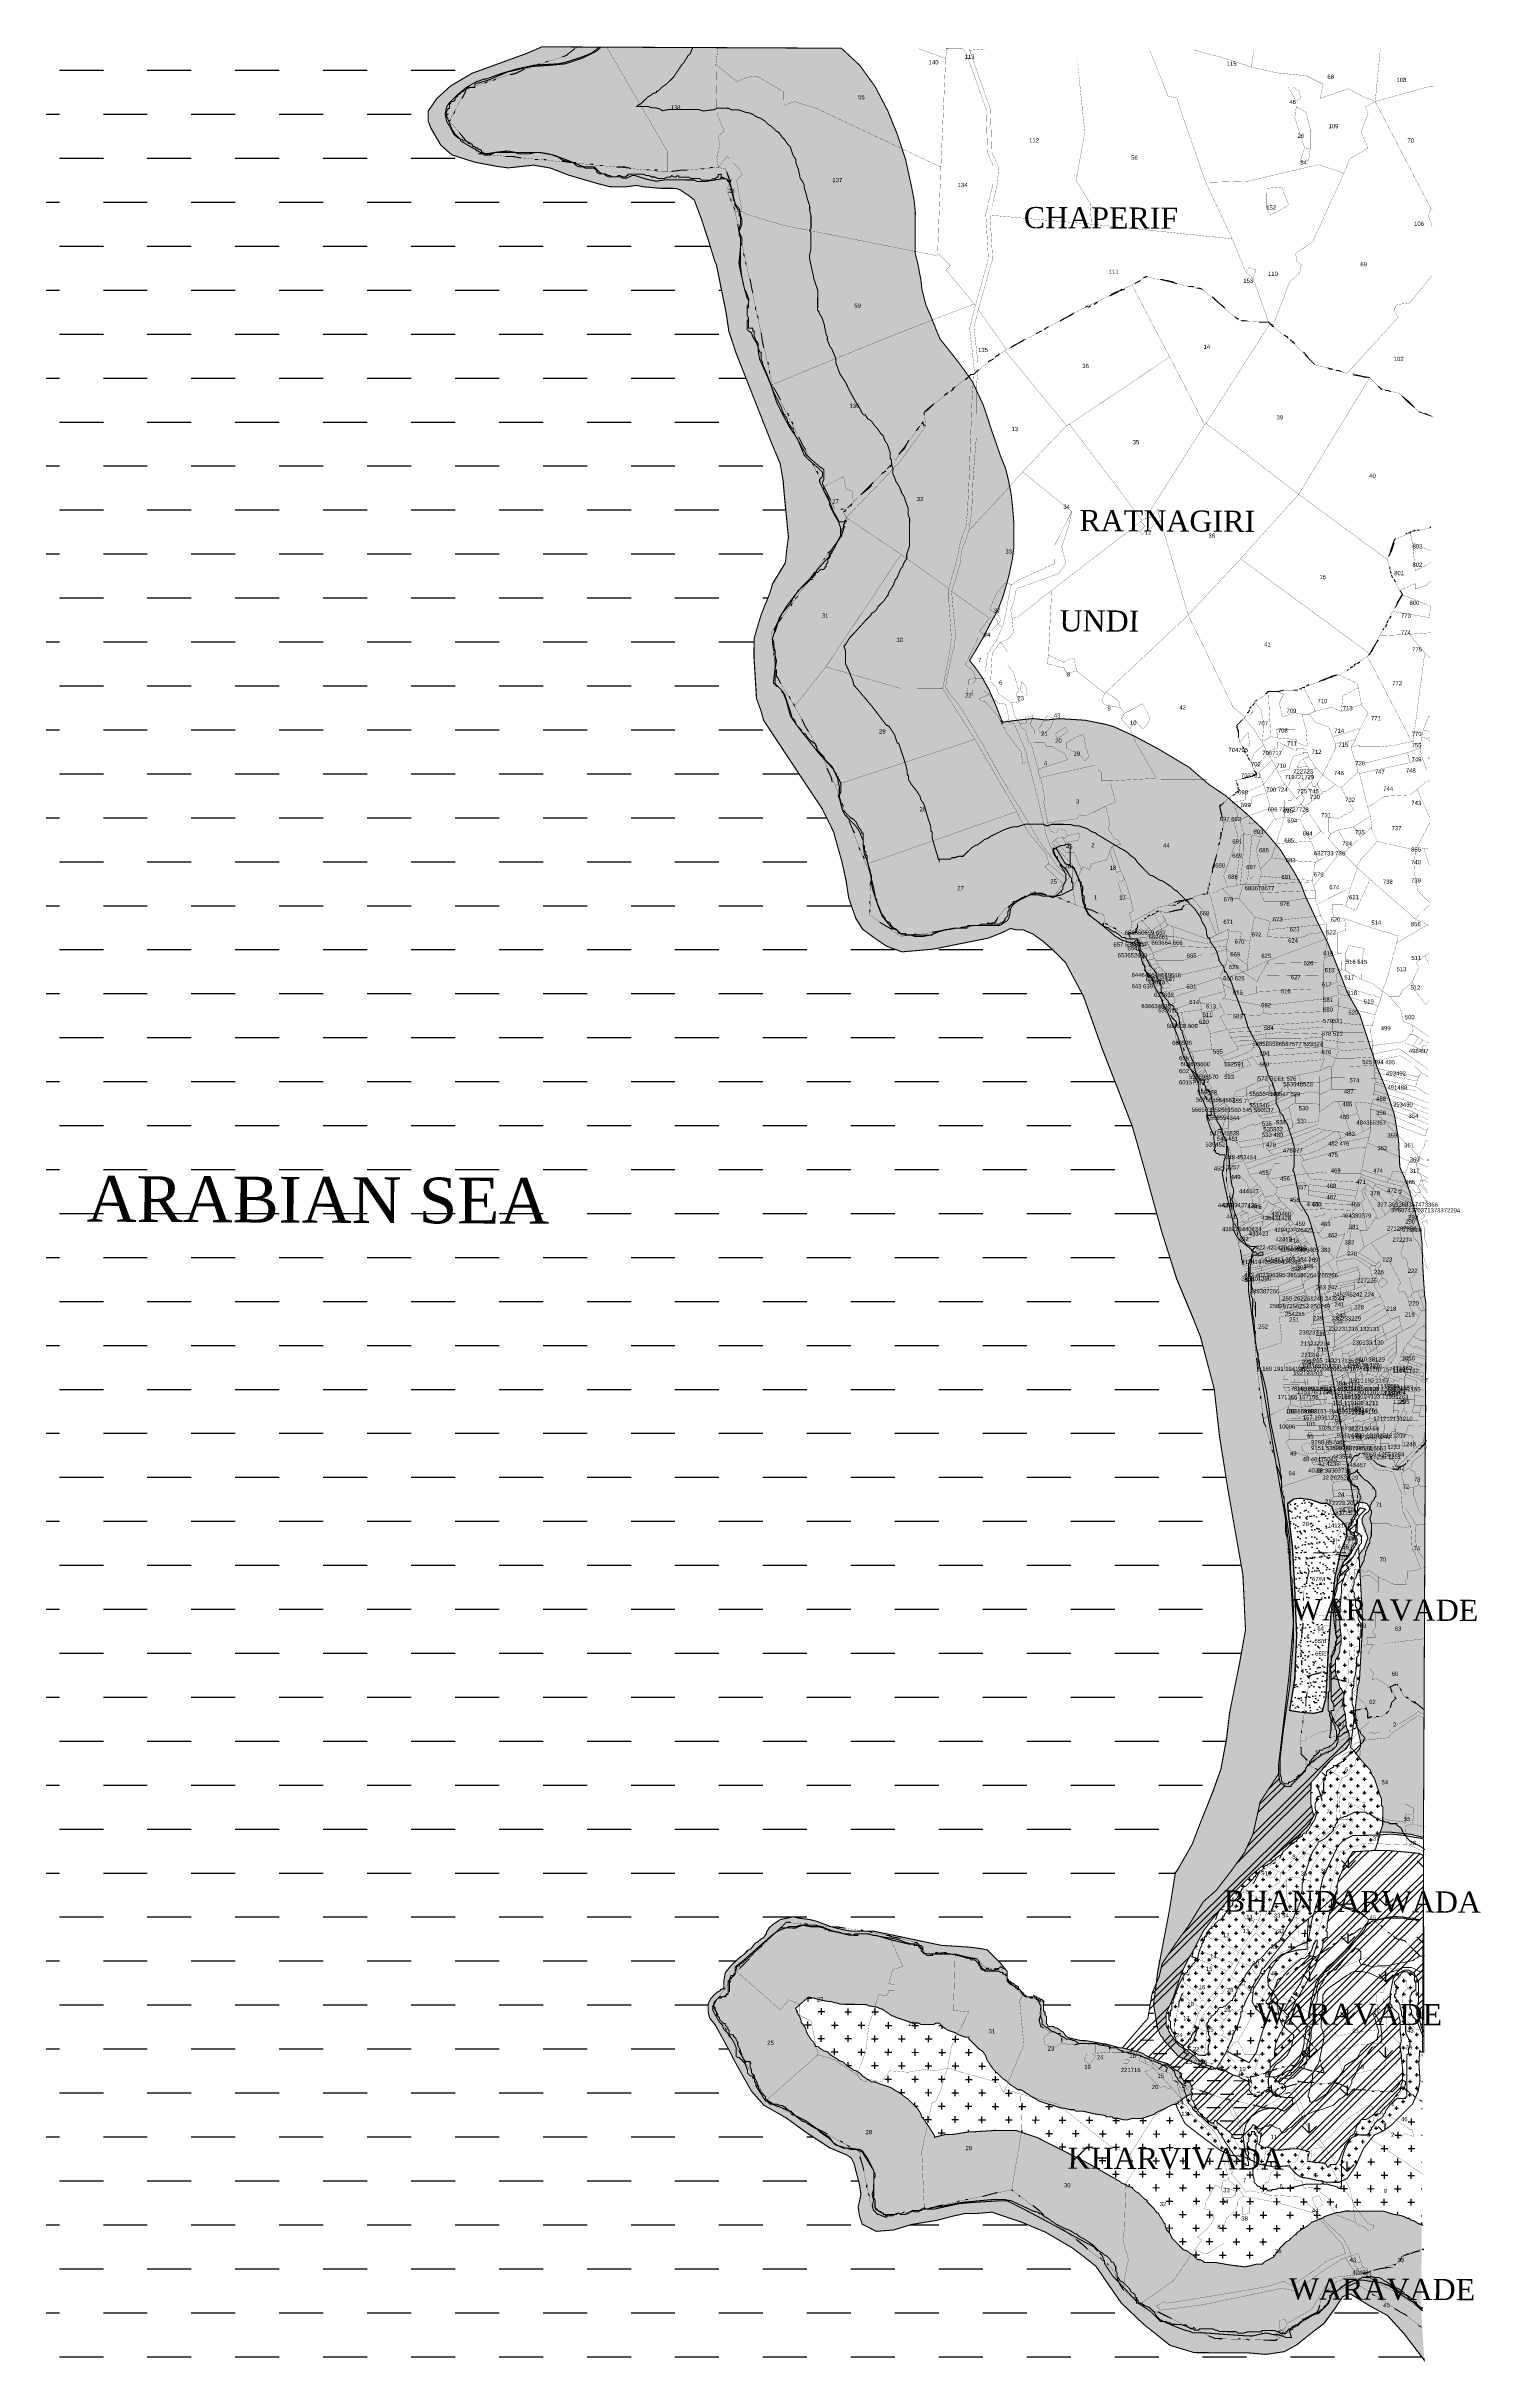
# Model space of a CAD drawing. Header units: feet. Extents: x 309963 to 314040, y 1901486 to 1908068.
import ezdxf

# ---------------------------------------------------------------- set-up
doc = ezdxf.new("R2010")
doc.units = ezdxf.units.FT
doc.header["$MEASUREMENT"] = 0
for name, color, linetype in [('200M CRZ LINE', 22, 'Continuous'), ('500M CRZ LINE', 11, 'Continuous'), ('ARABIAN SEA', 141, 'Continuous'), ('CRZ LINE FOR RIVER OR CREEK', 84, 'Continuous'), ('CVCA', 229, 'Continuous'), ('CVCA @ 1', 229, 'Continuous'), ('HAZARDS LINE', 1, 'Continuous'), ('HIGH TIDE LINE', 6, 'Continuous'), ('INTERTIDAL ZONE', 5, 'Continuous'), ('INTERTIDAL ZONE @ 1', 5, 'Continuous'), ('LOW TIDE LINE', 5, 'Continuous'), ('MANGROOVE', 112, 'Continuous'), ('MANGROOVE @ 1', 112, 'Continuous'), ('NDZ-200M FROM CRZ', 30, 'Continuous'), ('NDZ-200M FROM CRZ @ 1', 30, 'Continuous'), ('NDZ-500M FROM CRZ', 2, 'Continuous'), ('NDZ-500M FROM CRZ @ 1', 2, 'Continuous'), ('RIVER', 4, 'Continuous'), ('RIVER @ 1', 4, 'Continuous'), ('SAND DUNES', 42, 'Continuous'), ('SAND DUNES @ 1', 42, 'Continuous'), ('SURVEY NO.', 7, 'Continuous'), ('SURVEY PLOT BOUNDARY', 35, 'Continuous'), ('VILLAGE BOUNDARY', 212, 'Continuous'), ('VILLAGE NAME', 3, 'Continuous')]:
    doc.layers.add(name, color=color, linetype=linetype)
doc.styles.add('PDF Arial', font='arial.ttf')
doc.styles.get("Standard").update_dxf_attribs({"font": 'times.ttf'})
pattern_1 = [(359.73254, (294409.67, 1893482.39), (19.167418, 18.9893), [9.539283, -28.61785]), (89.73254, (294414.418, 1893477.598), (-18.9893, 19.167418), [9.539283, -28.61785])]
pattern_2 = [(359.73254, (294409.67, 1893482.39), (38.334837, 37.9786), [19.07857, -57.2357]), (89.73254, (294419.166, 1893472.806), (-37.9786, 38.334837), [19.07857, -57.2357])]

msp = doc.modelspace()

# ---------------------------------------------------------------- hatches: boundary and pattern name
at = {"layer": 'ARABIAN SEA'}
h = msp.add_hatch(dxfattribs=at)
h.set_pattern_fill('DASH', color=256, scale=1000)
h.paths.add_polyline_path([(312061, 1906789.4), (312057.2, 1906833.5), (312049.4, 1906881.6), (312025.6, 1906937.8), (311922.7, 1907198.7), (311903, 1907258.9), (311895.2, 1907311), (311867.8, 1907447.4), (311863.8, 1907455.4), (311844.1, 1907519.6), (311824.3, 1907579.8), (311804.6, 1907632), (311788.6, 1907644.1), (311764.6, 1907660.2), (311752.6, 1907664.3), (311708.6, 1907664.5), (311660.5, 1907668.7), (311640.5, 1907672.8), (311612.5, 1907668.9), (311564.4, 1907669.1), (311532.4, 1907677.3), (311448.4, 1907701.7), (311396.4, 1907722), (311348.4, 1907730.3), (311276.2, 1907722.6), (311244.2, 1907726.7), (311180.2, 1907739), (311116.2, 1907759.4), (311084.3, 1907787.6), (311056.4, 1907835.8), (311048.5, 1907855.8), (311048.6, 1907883.9), (311072.9, 1907919.8), (311113.1, 1907955.7), (311173.3, 1907991.5), (311325.8, 1908046.9), (311372, 1908066.7), (309963, 1908066.7), (309963, 1901490.6), (313880.1, 1901490.6), (313823.2, 1901564.9), (313775.3, 1901617.2), (313723.4, 1901645.5), (313671.5, 1901677.8), (313663.5, 1901677.8), (313647.4, 1901669.9), (313627.2, 1901637.9), (313595, 1901594), (313562.8, 1901570.1), (313518.6, 1901534.3), (313482.4, 1901514.4), (313430.3, 1901506.6), (313378.3, 1901510.9), (313226.1, 1901511.6), (313158.1, 1901532), (313082.2, 1901592.4), (313018.4, 1901652.8), (312946.8, 1901757.3), (312910.9, 1901785.5), (312879, 1901809.7), (312803.1, 1901854.1), (312735.1, 1901882.5), (312687.1, 1901898.7), (312651.1, 1901910.9), (312607, 1901907.1), (312575, 1901907.3), (312538.9, 1901899.4), (312494.8, 1901887.6), (312422.6, 1901875.9), (312370.5, 1901860.1), (312322.4, 1901856.4), (312282.4, 1901876.6), (312274.5, 1901900.7), (312270.6, 1901924.7), (312278.8, 1901960.7), (312274.9, 1901988.8), (312263.1, 1902032.9), (312259.2, 1902049), (312251.2, 1902065), (312239.3, 1902073.1), (312191.3, 1902093.3), (312123.4, 1902137.7), (312067.5, 1902178.1), (312039.5, 1902194.2), (312003.6, 1902214.4), (311967.7, 1902254.6), (311935.9, 1902310.9), (311916.1, 1902347), (311904.2, 1902371.1), (311884.3, 1902407.3), (311864.5, 1902443.4), (311848.5, 1902463.5), (311844.6, 1902479.6), (311844.7, 1902503.6), (311852.8, 1902519.6), (311860.8, 1902527.6), (311868.9, 1902535.6), (311876.9, 1902539.5), (311889, 1902551.5), (311889.1, 1902567.5), (311893.2, 1902591.5), (311909.3, 1902611.5), (311929.4, 1902631.4), (311945.5, 1902643.4), (311957.6, 1902655.3), (311965.6, 1902659.3), (311977.7, 1902675.3), (311985.7, 1902679.2), (311993.8, 1902687.2), (312001.8, 1902691.2), (312009.9, 1902703.2), (312009.9, 1902707.2), (312021.2, 1902723.9), (312038.1, 1902735.1), (312050.1, 1902743), (312070.2, 1902747), (312086.2, 1902750.9), (312102.2, 1902746.8), (312134.2, 1902742.6), (312150.2, 1902738.6), (312194.2, 1902722.3), (312226.2, 1902714.2), (312250.3, 1902710.1), (312270.3, 1902710), (312282.3, 1902709.9), (312314.3, 1902709.8), (312354.4, 1902701.6), (312510.4, 1902668.8), (312518.4, 1902668.7), (312586.5, 1902664.4), (312618.6, 1902660.3), (312638.6, 1902656.2), (312674.4, 1902619.9), (312690.4, 1902599.8), (312694.4, 1902595.8), (312694.3, 1902575.8), (312698.3, 1902571.7), (312706.2, 1902563.7), (312714.2, 1902559.7), (312726.2, 1902551.6), (312726.2, 1902547.6), (312734.2, 1902539.5), (312746.1, 1902527.5), (312746.1, 1902527.5), (312770.1, 1902523.3), (312770.1, 1902527.3), (312774.1, 1902523.3), (312782.1, 1902523.3), (312790.1, 1902515.2), (312798.1, 1902515.2), (312798, 1902483.1), (312802, 1902479.1), (312801.9, 1902471.1), (312805.9, 1902467.1), (312805.8, 1902447), (312813.8, 1902439), (312825.8, 1902438.9), (312833.8, 1902434.9), (312851.8, 1902425.8), (312861.7, 1902410.7), (312869.7, 1902406.7), (312885.7, 1902402.6), (312905.7, 1902398.5), (312917.8, 1902398.4), (312941.8, 1902394.3), (312985.8, 1902386.1), (313013.8, 1902378), (313021.8, 1902377.9), (313094.3, 1902461.7), (313106.7, 1902533.8), (313118.2, 1902561.2), (313123, 1902597.8), (313155.8, 1902769.9), (313172.3, 1902874), (313184.5, 1902894), (313220.8, 1902957.9), (313245.1, 1903021.9), (313277.6, 1903101.9), (313301.9, 1903169.9), (313318.3, 1903258), (313326.7, 1903330), (313355.4, 1903474.1), (313371.9, 1903566.2), (313364.6, 1903722.5), (313321.6, 1903967.1), (313298.3, 1904115.4), (313282.9, 1904251.7), (313243.6, 1904400.1), (313219.8, 1904460.3), (313176.2, 1904564.7), (313132.8, 1904701.1), (313085.5, 1904873.6), (313050.1, 1904998), (312963, 1905222.7), (312911.6, 1905367.2), (312860, 1905463.6), (312824.1, 1905499.8), (312796.2, 1905524), (312768.2, 1905544.2), (312740.2, 1905556.3), (312720.2, 1905556.4), (312704.2, 1905560.5), (312680.1, 1905548.6), (312640, 1905532.7), (312483.6, 1905501.4), (312395.4, 1905493.8), (312351.5, 1905510), (312315.5, 1905534.2), (312283.6, 1905558.4), (312263.7, 1905590.6), (312243.9, 1905646.8), (312236.2, 1905698.9), (312229.7, 1905727.6), (312224.4, 1905751), (312200.8, 1905835.3), (312180.9, 1905875.4), (312169, 1905899.5), (312105.4, 1905996), (312001.9, 1906152.7), (311994.1, 1906180.8), (311982.2, 1906212.9), (311974.7, 1906333.1), (311975, 1906385.2), (311995.3, 1906453.2), (312019.7, 1906513.2), (312027.8, 1906541.2), (312064.1, 1906601.1), (312068.3, 1906641.2), (312072.5, 1906673.2)])
at = {"layer": 'CVCA @ 1'}
h = msp.add_hatch(dxfattribs=at)
h.set_pattern_fill('GOST_GROUND', color=256, scale=6.008997, angle=-0.26746)
h.set_pattern_definition([(44.73254, (294409.67, 1893482.39), (84.97913, -0.39669), [120.17995]), (44.73254, (294427.7, 1893482.306), (84.97913, -0.39669), [120.17995]), (44.73254, (294445.724, 1893482.22), (84.97913, -0.39669), [120.17995])])
h.paths.add_polyline_path([(313877.9, 1902915.6), (313875.3, 1902430), (313871.3, 1902438.1), (313867.4, 1902454.1), (313859.4, 1902470.2), (313859.5, 1902490.2), (313863.6, 1902510.2), (313863.9, 1902566.3), (313859.9, 1902574.3), (313852, 1902586.4), (313852, 1902590.4), (313844, 1902594.4), (313836, 1902598.5), (313824, 1902598.5), (313799.9, 1902586.6), (313791.8, 1902574.7), (313783.6, 1902534.6), (313783.5, 1902502.6), (313787.5, 1902498.6), (313787.5, 1902494.5), (313791.4, 1902490.5), (313795.4, 1902486.5), (313799.4, 1902482.5), (313807.4, 1902474.4), (313807.4, 1902470.4), (313811.3, 1902454.4), (313811.2, 1902426.3), (313815, 1902398.3), (313811, 1902382.3), (313814.9, 1902358.2), (313814.8, 1902350.2), (313818.7, 1902318.1), (313818.5, 1902282.1), (313814.5, 1902274.1), (313814.4, 1902266.1), (313810.4, 1902254.1), (313802.3, 1902246.1), (313790.2, 1902230.1), (313778.2, 1902218.2), (313770.1, 1902210.2), (313758, 1902198.2), (313754, 1902190.2), (313746, 1902190.3), (313733.9, 1902186.3), (313721.9, 1902178.4), (313713.9, 1902174.4), (313701.8, 1902174.4), (313697.8, 1902170.5), (313697.8, 1902166.4), (313689.7, 1902158.5), (313685.7, 1902150.5), (313685.7, 1902146.5), (313677.6, 1902130.5), (313669.6, 1902126.5), (313665.5, 1902114.5), (313653.4, 1902098.5), (313653.4, 1902094.5), (313645.3, 1902078.5), (313637.2, 1902058.6), (313629.1, 1902046.6), (313613.1, 1902046.6), (313613.1, 1902042.6), (313609.1, 1902042.7), (313609.1, 1902038.7), (313605.1, 1902038.7), (313601.1, 1902046.7), (313593.1, 1902050.7), (313589.1, 1902050.8), (313549.1, 1902055), (313549.1, 1902067), (313553.2, 1902079), (313553.2, 1902083), (313545.2, 1902083), (313541.2, 1902087), (313537.2, 1902087.1), (313521.2, 1902091.1), (313501.2, 1902091.2), (313473.1, 1902087.4), (313457.1, 1902087.4), (313449.1, 1902091.5), (313433.1, 1902095.6), (313429.1, 1902095.6), (313429.1, 1902091.6), (313409.1, 1902103.7), (313413.1, 1902111.7), (313417.3, 1902135.7), (313409.2, 1902135.7), (313405.3, 1902143.8), (313401.3, 1902147.8), (313401.3, 1902155.8), (313393.3, 1902159.9), (313389.3, 1902151.9), (313357.1, 1902120), (313341.1, 1902120), (313337.1, 1902124.1), (313333.1, 1902124.1), (313333.1, 1902132.1), (313329.1, 1902136.1), (313289.2, 1902168.4), (313285.2, 1902172.4), (313281.2, 1902164.4), (313273.2, 1902164.4), (313269.2, 1902168.4), (313265.2, 1902172.5), (313249.2, 1902184.6), (313249.3, 1902188.6), (313241.3, 1902192.6), (313233.3, 1902204.7), (313225.4, 1902220.7), (313221.4, 1902228.8), (313217.4, 1902232.8), (313217.5, 1902240.8), (313221.5, 1902244.8), (313221.5, 1902248.8), (313217.5, 1902252.8), (313217.5, 1902260.8), (313221.6, 1902260.8), (313213.6, 1902280.9), (313201.6, 1902280.9), (313201.6, 1902276.9), (313197.6, 1902277), (313197.6, 1902281), (313193.6, 1902289), (313189.7, 1902293), (313189.7, 1902297), (313185.7, 1902293), (313185.7, 1902297), (313189.7, 1902301), (313185.7, 1902305.1), (313189.7, 1902305), (313177.7, 1902313.1), (313169.7, 1902317.1), (313161.8, 1902325.2), (313149.8, 1902333.3), (313121.8, 1902341.4), (313105.8, 1902349.5), (313093.8, 1902353.6), (313085.8, 1902357.6), (313081.8, 1902361.6), (313069.8, 1902365.7), (313021.8, 1902377.9), (313094.3, 1902461.7), (313106.7, 1902533.8), (313126.9, 1902581.8), (313135.1, 1902617.8), (313175.4, 1902677.7), (313207.7, 1902721.6), (313252.1, 1902793.5), (313288.3, 1902825.4), (313328.6, 1902877.3), (313368.9, 1902933.2), (313393.2, 1902985.2), (313413.6, 1903077.2), (313466.1, 1903157.1), (313470, 1903133), (313485.9, 1903121), (313502, 1903120.9), (313502, 1903124.9), (313506, 1903128.9), (313518.1, 1903140.8), (313534.2, 1903156.8), (313542.2, 1903164.8), (313542.2, 1903168.8), (313546.3, 1903176.8), (313550.3, 1903180.7), (313554.3, 1903184.7), (313558.4, 1903188.7), (313574.4, 1903200.7), (313586.5, 1903208.6), (313586.5, 1903212.6), (313594.5, 1903212.6), (313598.5, 1903216.6), (313606.6, 1903216.5), (313606.6, 1903220.5), (313610.6, 1903220.5), (313618.6, 1903224.5), (313626.7, 1903232.5), (313630.7, 1903236.5), (313630.7, 1903240.5), (313634.7, 1903248.5), (313634.8, 1903268.5), (313638.9, 1903272.5), (313638.9, 1903284.5), (313634.9, 1903288.5), (313635, 1903292.5), (313631, 1903296.6), (313627, 1903300.6), (313623, 1903308.6), (313623, 1903312.6), (313619, 1903316.6), (313619.1, 1903320.6), (313615.1, 1903328.7), (313615.1, 1903336.7), (313623.1, 1903336.7), (313623.2, 1903352.7), (313615.3, 1903368.7), (313615.6, 1903444.9), (313611.7, 1903456.9), (313615.7, 1903464.9), (313615.8, 1903484.9), (313623.9, 1903500.9), (313628, 1903512.9), (313628, 1903520.9), (313632.1, 1903540.9), (313632.1, 1903549), (313628.2, 1903553), (313628.4, 1903601.1), (313624.5, 1903625.1), (313624.6, 1903657.2), (313632.8, 1903685.2), (313632.9, 1903701.2), (313636.9, 1903709.2), (313641, 1903725.2), (313641, 1903729.2), (313645.1, 1903741.2), (313649.1, 1903749.2), (313649.1, 1903757.2), (313653.2, 1903761.2), (313661.2, 1903769.2), (313669.3, 1903781.1), (313673.3, 1903785.1), (313673.3, 1903789.1), (313677.3, 1903793.1), (313677.4, 1903797.1), (313681.4, 1903801.1), (313685.4, 1903809.1), (313689.5, 1903813.1), (313689.5, 1903825.1), (313685.5, 1903829.1), (313685.5, 1903833.2), (313681.6, 1903837.2), (313677.6, 1903841.2), (313673.6, 1903845.2), (313669.6, 1903845.2), (313669.6, 1903849.3), (313665.6, 1903849.3), (313665.6, 1903857.3), (313669.7, 1903861.3), (313673.7, 1903865.3), (313673.7, 1903869.3), (313677.7, 1903873.3), (313677.7, 1903877.3), (313681.8, 1903881.2), (313681.8, 1903885.3), (313685.8, 1903889.2), (313689.8, 1903893.2), (313689.9, 1903905.2), (313693.9, 1903905.2), (313693.9, 1903909.2), (313697.9, 1903913.2), (313713.9, 1903909.1), (313709.9, 1903905.2), (313705.9, 1903901.2), (313701.9, 1903897.2), (313697.8, 1903893.2), (313693.8, 1903889.2), (313693.8, 1903885.2), (313689.8, 1903881.2), (313689.7, 1903861.2), (313685.7, 1903857.2), (313685.6, 1903845.2), (313689.6, 1903841.1), (313693.6, 1903841.1), (313697.6, 1903837.1), (313697.6, 1903833.1), (313701.6, 1903833.1), (313701.5, 1903813), (313697.5, 1903809.1), (313677.3, 1903773.1), (313665.2, 1903757.1), (313661.2, 1903757.1), (313661.1, 1903749.1), (313657.1, 1903749.2), (313661.1, 1903749.1), (313661.1, 1903745.1), (313665.1, 1903745.1), (313665.1, 1903737.1), (313661, 1903733.1), (313657, 1903729.1), (313657, 1903725.1), (313653, 1903717.1), (313644.8, 1903693.1), (313644.7, 1903673.1), (313640.5, 1903625), (313640.3, 1903581), (313644.1, 1903540.9), (313644.1, 1903528.9), (313640, 1903516.9), (313640, 1903504.8), (313635.9, 1903492.8), (313627.8, 1903480.9), (313627.7, 1903444.8), (313631.6, 1903432.8), (313635.6, 1903424.7), (313635.6, 1903420.7), (313639.5, 1903404.7), (313643.5, 1903400.7), (313647.4, 1903392.6), (313651.4, 1903384.6), (313651.4, 1903372.6), (313647.3, 1903356.6), (313651.3, 1903352.5), (313651.2, 1903340.5), (313655.2, 1903328.5), (313659, 1903288.4), (313662.9, 1903280.4), (313666.9, 1903268.3), (313666.8, 1903240.3), (313662.7, 1903236.3), (313658.7, 1903228.3), (313622.5, 1903204.4), (313586.3, 1903164.6), (313566.1, 1903140.6), (313562.1, 1903136.6), (313558.1, 1903132.6), (313557.8, 1903072.5), (313565.7, 1903036.4), (313561.6, 1903028.5), (313545.5, 1903004.5), (313541.5, 1903000.5), (313525.4, 1902984.6), (313501.2, 1902964.6), (313457, 1902924.8), (313416.8, 1902892.9), (313388.6, 1902869), (313368.5, 1902849.1), (313344.4, 1902825.1), (313275.9, 1902741.3), (313251.7, 1902709.4), (313227.4, 1902661.4), (313211.3, 1902633.5), (313207.2, 1902625.5), (313195.1, 1902601.5), (313182.9, 1902569.5), (313178.9, 1902557.5), (313174.8, 1902545.5), (313166.7, 1902521.5), (313150.5, 1902485.5), (313146.4, 1902473.5), (313146.3, 1902441.5), (313158.2, 1902417.4), (313182.1, 1902385.2), (313194.1, 1902377.1), (313198.1, 1902377.1), (313202, 1902373.1), (313206.1, 1902373.1), (313206, 1902369.1), (313218, 1902361), (313230, 1902352.9), (313242, 1902340.8), (313257.9, 1902332.8), (313261.9, 1902328.7), (313277.9, 1902324.7), (313281.9, 1902320.6), (313297.9, 1902320.6), (313301.9, 1902316.5), (313309.9, 1902316.5), (313321.9, 1902308.4), (313337.9, 1902300.3), (313353.9, 1902296.3), (313357.9, 1902292.2), (313377.9, 1902284.1), (313381.9, 1902280.1), (313381.8, 1902272.1), (313385.8, 1902268.1), (313381.8, 1902260.1), (313385.7, 1902252), (313389.7, 1902248), (313393.7, 1902244), (313401.7, 1902243.9), (313397.7, 1902240), (313405.7, 1902239.9), (313409.7, 1902243.9), (313417.8, 1902243.9), (313417.8, 1902247.9), (313421.8, 1902247.9), (313421.8, 1902251.9), (313425.8, 1902255.9), (313429.8, 1902255.8), (313433.9, 1902259.8), (313445.9, 1902255.8), (313449.9, 1902255.7), (313449.8, 1902243.7), (313453.8, 1902243.7), (313457.8, 1902239.7), (313461.8, 1902239.7), (313461.8, 1902243.7), (313469.8, 1902243.6), (313469.8, 1902247.6), (313473.9, 1902247.6), (313477.9, 1902251.6), (313481.9, 1902255.6), (313485.9, 1902259.6), (313486, 1902267.6), (313482, 1902271.6), (313478, 1902275.6), (313470, 1902275.7), (313466, 1902279.7), (313450, 1902295.8), (313430, 1902295.9), (313430.1, 1902307.9), (313434.1, 1902311.9), (313438.1, 1902311.9), (313438.1, 1902315.9), (313442.1, 1902315.9), (313442.2, 1902339.9), (313446.3, 1902343.9), (313450.3, 1902347.9), (313454.3, 1902351.9), (313454.4, 1902367.9), (313458.5, 1902391.9), (313470.7, 1902419.9), (313474.7, 1902423.9), (313478.7, 1902435.9), (313482.8, 1902439.9), (313482.8, 1902447.9), (313486.8, 1902455.9), (313494.9, 1902467.9), (313479, 1902484), (313475, 1902484), (313471, 1902492), (313451.1, 1902512.1), (313447, 1902512.2), (313447, 1902504.2), (313443, 1902504.2), (313439, 1902500.2), (313435, 1902500.2), (313435, 1902504.2), (313431, 1902504.2), (313431, 1902512.2), (313435, 1902516.2), (313463.3, 1902560.2), (313483.5, 1902588.1), (313495.5, 1902600.1), (313511.6, 1902616), (313531.7, 1902632), (313539.7, 1902631.9), (313543.8, 1902635.9), (313547.8, 1902639.9), (313551.8, 1902639.9), (313579.8, 1902635.7), (313583.9, 1902647.7), (313592, 1902667.7), (313592, 1902679.8), (313596.1, 1902687.7), (313600.1, 1902691.7), (313604.1, 1902691.7), (313604.2, 1902707.7), (313600.2, 1902711.8), (313604.2, 1902719.8), (313604.3, 1902731.8), (313608.4, 1902751.8), (313612.5, 1902767.8), (313616.5, 1902775.8), (313616.6, 1902799.8), (313620.6, 1902799.8), (313632.8, 1902827.8), (313632.8, 1902839.8), (313636.9, 1902859.8), (313657.2, 1902903.8), (313677.4, 1902935.8), (313681.4, 1902935.7), (313745.5, 1902939.5), (313773.5, 1902939.3), (313821.6, 1902935.1), (313865.6, 1902930.9), (313873.6, 1902926.8), (313877.6, 1902924.8)])
at = {"layer": 'INTERTIDAL ZONE @ 1'}
h = msp.add_hatch(dxfattribs=at)
h.set_pattern_fill('CROSS', color=256, scale=3.004499, angle=-0.26746)
h.set_pattern_definition(pattern_1)
h.paths.add_polyline_path([(312292.7, 1905762.3), (312292.5, 1905762.7), (312288.6, 1905770.7), (312284.7, 1905798.8), (312284.8, 1905810.8), (312272.9, 1905838.9), (312260.9, 1905855), (312233, 1905883.2), (312225.1, 1905899.2), (312217.2, 1905931.3), (312217.4, 1905963.4), (312213.4, 1905979.4), (312213.5, 1905983.4), (312201.6, 1906011.5), (312157.7, 1906059.8), (312109.9, 1906120.1), (312086.1, 1906152.3), (312078.1, 1906164.4), (312066.3, 1906208.5), (312058.4, 1906228.6), (312054.4, 1906232.6), (312054.4, 1906236.6), (312042.5, 1906248.7), (312038.4, 1906248.7), (312034.5, 1906252.7), (312034.5, 1906256.7), (312030.5, 1906256.7), (312030.5, 1906264.7), (312034.7, 1906300.8), (312034.9, 1906344.8), (312030.9, 1906352.9), (312030.9, 1906356.9), (312027, 1906372.9), (312027.1, 1906384.9), (312031.1, 1906396.9), (312039.3, 1906425), (312043.3, 1906432.9), (312047.4, 1906444.9), (312067.6, 1906476.9), (312091.7, 1906508.8), (312111.9, 1906532.8), (312152.1, 1906572.7), (312152.1, 1906576.7), (312176.3, 1906604.6), (312180.3, 1906608.6), (312188.4, 1906616.6), (312188.4, 1906624.6), (312192.5, 1906632.6), (312200.5, 1906644.6), (312204.5, 1906648.5), (312220.7, 1906676.5), (312220.8, 1906700.5), (312216.8, 1906708.6), (312216.9, 1906712.6), (312212.9, 1906720.6), (312204.9, 1906732.7), (312189.1, 1906764.8), (312189.1, 1906772.8), (312165.3, 1906821), (312161.3, 1906829), (312161.4, 1906837), (312169.4, 1906845), (312169.5, 1906857), (312157.5, 1906869.1), (312129.6, 1906893.3), (312117.6, 1906905.4), (312097.8, 1906953.5), (312077.9, 1906981.7), (312058.1, 1907017.8), (312038.2, 1907058), (312022.4, 1907106.1), (312010.5, 1907134.2), (311990.7, 1907178.4), (311986.8, 1907202.4), (311986.9, 1907210.4), (311982.9, 1907222.5), (311971, 1907242.6), (311967, 1907254.6), (311959, 1907258.7), (311955.1, 1907262.7), (311955.2, 1907286.7), (311959.2, 1907294.7), (311955.2, 1907302.7), (311955.4, 1907330.8), (311959.4, 1907334.8), (311959.5, 1907346.8), (311955.5, 1907350.8), (311947.6, 1907378.9), (311935.8, 1907431), (311931.9, 1907451.1), (311936.1, 1907495.1), (311936.3, 1907527.2), (311932.3, 1907531.2), (311932.4, 1907551.2), (311936.4, 1907563.2), (311936.5, 1907583.3), (311932.5, 1907587.3), (311932.6, 1907603.3), (311928.6, 1907603.3), (311924.6, 1907611.4), (311920.6, 1907615.4), (311920.7, 1907623.4), (311916.7, 1907631.4), (311908.9, 1907667.5), (311904.9, 1907679.6), (311900.9, 1907683.6), (311897, 1907691.6), (311885, 1907691.7), (311836.8, 1907683.9), (311812.8, 1907684), (311804.8, 1907688.1), (311720.7, 1907688.4), (311696.6, 1907684.6), (311676.6, 1907688.7), (311660.6, 1907692.7), (311648.6, 1907696.8), (311636.6, 1907700.9), (311628.6, 1907700.9), (311612.6, 1907693), (311600.6, 1907693), (311596.6, 1907697), (311560.5, 1907697.2), (311552.5, 1907701.3), (311548.5, 1907705.3), (311536.5, 1907705.3), (311528.5, 1907709.4), (311528.5, 1907713.4), (311524.6, 1907717.4), (311520.6, 1907721.4), (311496.5, 1907721.5), (311488.5, 1907725.6), (311476.5, 1907725.6), (311468.5, 1907729.7), (311460.6, 1907737.7), (311448.6, 1907741.8), (311440.5, 1907741.8), (311428.6, 1907745.9), (311416.6, 1907754), (311392.6, 1907762.1), (311368.6, 1907766.2), (311352.5, 1907766.3), (311336.5, 1907762.4), (311304.5, 1907762.5), (311296.5, 1907766.6), (311240.4, 1907766.8), (311232.3, 1907762.8), (311216.3, 1907758.9), (311208.3, 1907758.9), (311196.3, 1907767), (311140.4, 1907799.3), (311140.4, 1907803.3), (311128.4, 1907811.4), (311120.5, 1907819.5), (311112.5, 1907835.5), (311100.6, 1907855.6), (311096.7, 1907875.7), (311100.8, 1907895.7), (311108.8, 1907907.6), (311133, 1907931.6), (311157.1, 1907951.5), (311185.2, 1907967.4), (311209.3, 1907975.3), (311213.3, 1907975.3), (311257.4, 1907991.1), (311297.6, 1908002.9), (311349.7, 1908014.7), (311417.8, 1908018.4), (311437.9, 1908022.3), (311474, 1908034.1), (311486, 1908038.1), (311506.1, 1908046), (311514.1, 1908050), (311530.2, 1908061.9), (311534.2, 1908065.9), (311372, 1908066.7), (311325.8, 1908046.9), (311173.3, 1907991.5), (311113.1, 1907955.7), (311072.9, 1907919.8), (311048.6, 1907883.9), (311048.5, 1907855.8), (311056.4, 1907835.8), (311084.3, 1907787.6), (311116.2, 1907759.4), (311180.2, 1907739), (311244.2, 1907726.7), (311276.2, 1907722.6), (311348.4, 1907730.3), (311396.4, 1907722), (311448.4, 1907701.7), (311532.4, 1907677.3), (311564.4, 1907669.1), (311612.5, 1907668.9), (311640.5, 1907672.8), (311660.5, 1907668.7), (311708.6, 1907664.5), (311752.6, 1907664.3), (311764.6, 1907660.2), (311788.6, 1907644.1), (311804.6, 1907632), (311824.3, 1907579.8), (311844.1, 1907519.6), (311863.8, 1907455.4), (311867.8, 1907447.4), (311895.2, 1907311), (311903, 1907258.9), (311922.7, 1907198.7), (312025.6, 1906937.8), (312049.4, 1906881.6), (312057.2, 1906833.5), (312061, 1906789.4), (312072.5, 1906673.2), (312068.3, 1906641.2), (312064.1, 1906601.1), (312027.8, 1906541.2), (312019.7, 1906513.2), (311995.3, 1906453.2), (311975, 1906385.2), (311974.7, 1906333.1), (311982.2, 1906212.9), (311994.1, 1906180.8), (312001.9, 1906152.7), (312105.4, 1905996), (312169, 1905899.5), (312180.9, 1905875.4), (312200.8, 1905835.3), (312224.4, 1905751), (312229.7, 1905727.6), (312236.2, 1905698.9), (312243.9, 1905646.8), (312263.7, 1905590.6), (312283.6, 1905558.4), (312315.5, 1905534.2), (312351.5, 1905510), (312395.4, 1905493.8), (312483.6, 1905501.4), (312640, 1905532.7), (312680.1, 1905548.6), (312704.2, 1905560.5), (312720.2, 1905556.4), (312740.2, 1905556.3), (312768.2, 1905544.2), (312796.2, 1905524), (312824.1, 1905499.8), (312860, 1905463.6), (312911.6, 1905367.2), (312963, 1905222.7), (313050.1, 1904998), (313085.5, 1904873.6), (313132.8, 1904701.1), (313176.2, 1904564.7), (313219.8, 1904460.3), (313243.6, 1904400.1), (313282.9, 1904251.7), (313298.3, 1904115.4), (313321.6, 1903967.1), (313364.6, 1903722.5), (313371.9, 1903566.2), (313355.4, 1903474.1), (313326.7, 1903330), (313318.3, 1903258), (313301.9, 1903169.9), (313277.6, 1903101.9), (313245.1, 1903021.9), (313220.8, 1902957.9), (313184.5, 1902894), (313172.3, 1902874), (313155.8, 1902769.9), (313123, 1902597.8), (313110.5, 1902501.7), (313122.2, 1902433.6), (313130.1, 1902413.5), (313138.1, 1902405.4), (313138.1, 1902401.4), (313181.9, 1902353.1), (313273.9, 1902316.7), (313289, 1902319.1), (313289.9, 1902320.6), (313285.9, 1902320.6), (313281.9, 1902320.6), (313277.9, 1902324.7), (313261.9, 1902328.7), (313257.9, 1902332.8), (313242, 1902340.8), (313230, 1902352.9), (313218, 1902361), (313206, 1902369.1), (313206.1, 1902373.1), (313202, 1902373.1), (313198.1, 1902377.1), (313194.1, 1902377.1), (313182.1, 1902385.2), (313158.2, 1902417.4), (313146.3, 1902441.5), (313146.3, 1902449.5), (313146.4, 1902461.5), (313146.4, 1902469.5), (313146.4, 1902473.5), (313150.5, 1902485.5), (313166.7, 1902521.5), (313174.8, 1902545.5), (313178.9, 1902557.5), (313182.9, 1902569.5), (313195.1, 1902601.5), (313207.2, 1902625.5), (313211.3, 1902633.5), (313227.4, 1902661.4), (313235.5, 1902677.4), (313251.7, 1902709.4), (313263.8, 1902725.4), (313275.9, 1902741.3), (313331.3, 1902809.2), (313348.4, 1902829.1), (313360.5, 1902841.1), (313364.5, 1902845.1), (313368.5, 1902849.1), (313388.6, 1902869), (313416.8, 1902892.9), (313457, 1902924.8), (313501.2, 1902964.6), (313525.4, 1902984.6), (313541.5, 1903000.5), (313545.5, 1903004.5), (313561.6, 1903028.5), (313565.7, 1903036.4), (313557.8, 1903072.5), (313557.9, 1903084.6), (313557.9, 1903096.6), (313558.1, 1903124.6), (313558.1, 1903132.6), (313562.1, 1903136.6), (313566.1, 1903140.6), (313586.3, 1903164.6), (313594.4, 1903176.5), (313622.5, 1903204.4), (313658.7, 1903228.3), (313662.7, 1903236.3), (313666.8, 1903240.3), (313666.9, 1903260.3), (313666.9, 1903268.3), (313662.9, 1903280.4), (313659, 1903288.4), (313655.2, 1903328.5), (313651.2, 1903340.5), (313651.3, 1903352.5), (313647.3, 1903356.6), (313651.4, 1903372.6), (313651.4, 1903384.6), (313647.4, 1903392.6), (313643.5, 1903400.7), (313639.5, 1903404.7), (313635.6, 1903420.7), (313635.6, 1903424.7), (313631.6, 1903432.8), (313627.7, 1903444.8), (313627.7, 1903452.8), (313627.7, 1903460.8), (313627.8, 1903472.9), (313627.8, 1903480.9), (313635.9, 1903492.8), (313640, 1903504.8), (313640, 1903516.9), (313644.1, 1903528.9), (313644.1, 1903536.9), (313644.1, 1903540.9), (313640.3, 1903581), (313640.5, 1903625), (313641.9, 1903641.1), (313640.6, 1903645.1), (313636.6, 1903649.1), (313632.6, 1903653.1), (313628.6, 1903653.1), (313624.6, 1903653.2), (313624.6, 1903641.1), (313624.5, 1903625.1), (313628.4, 1903601.1), (313628.3, 1903581), (313628.2, 1903553), (313632.1, 1903549), (313632.1, 1903540.9), (313628, 1903520.9), (313628, 1903512.9), (313623.9, 1903500.9), (313619.9, 1903492.9), (313615.8, 1903484.9), (313615.8, 1903476.9), (313615.7, 1903464.9), (313611.7, 1903456.9), (313615.6, 1903444.9), (313615.5, 1903424.8), (313615.5, 1903408.8), (313615.4, 1903404.8), (313615.3, 1903368.7), (313619.2, 1903360.7), (313623.2, 1903352.7), (313623.2, 1903344.7), (313623.2, 1903340.7), (313623.1, 1903336.7), (313619.1, 1903336.7), (313615.1, 1903336.7), (313615.1, 1903332.7), (313615.1, 1903328.7), (313619.1, 1903320.6), (313619, 1903316.6), (313623, 1903312.6), (313623, 1903308.6), (313627, 1903300.6), (313631, 1903296.6), (313635, 1903292.5), (313634.9, 1903288.5), (313638.9, 1903284.5), (313638.9, 1903280.5), (313638.9, 1903276.5), (313638.9, 1903272.5), (313634.8, 1903268.5), (313634.8, 1903264.5), (313634.8, 1903260.5), (313634.8, 1903252.5), (313634.7, 1903248.5), (313630.7, 1903240.5), (313630.7, 1903236.5), (313626.7, 1903232.5), (313618.6, 1903224.5), (313610.6, 1903220.5), (313606.6, 1903220.5), (313606.6, 1903216.5), (313602.6, 1903216.6), (313598.5, 1903216.6), (313594.5, 1903212.6), (313590.5, 1903212.6), (313586.5, 1903212.6), (313586.5, 1903208.6), (313574.4, 1903200.7), (313566.4, 1903192.7), (313558.4, 1903188.7), (313554.3, 1903184.7), (313550.3, 1903180.7), (313546.3, 1903176.8), (313542.2, 1903168.8), (313542.2, 1903164.8), (313534.2, 1903156.8), (313526.1, 1903148.8), (313518.1, 1903140.8), (313506, 1903128.9), (313502, 1903124.9), (313502, 1903120.9), (313498, 1903120.9), (313485.9, 1903121), (313470, 1903133), (313466.1, 1903157.1), (313466.2, 1903185.1), (313495.4, 1903433.4), (313508.1, 1903585.6), (313493.2, 1903818), (313485.5, 1903882.2), (313399.7, 1904387.4), (313380.4, 1904531.7), (313380.6, 1904583.8), (313380.7, 1904607.8), (313388.8, 1904623.8), (313388.8, 1904627.8), (313388.8, 1904631.8), (313392.9, 1904635.8), (313392.9, 1904639.8), (313392.9, 1904643.8), (313388.9, 1904643.8), (313388.9, 1904647.8), (313353, 1904676), (313345, 1904688.1), (313337.1, 1904704.2), (313337.2, 1904724.2), (313325.4, 1904772.3), (313313.6, 1904824.5), (313305.8, 1904864.6), (313309.9, 1904876.6), (313309.9, 1904884.6), (313309.9, 1904888.6), (313310, 1904896.6), (313314, 1904908.6), (313314, 1904912.6), (313314.1, 1904916.6), (313310.1, 1904916.6), (313306.1, 1904916.6), (313298, 1904916.7), (313294.1, 1904920.7), (313290, 1904920.7), (313286.1, 1904924.8), (313286.1, 1904928.8), (313282.1, 1904928.8), (313286.1, 1904940.8), (313282.2, 1904960.8), (313282.3, 1904972.8), (313278.3, 1904980.9), (313274.3, 1904988.9), (313270.4, 1904996.9), (313266.4, 1905009), (313262.5, 1905021), (313262.5, 1905033), (313262.6, 1905037), (313262.6, 1905045.1), (313262.6, 1905049.1), (313258.6, 1905053.1), (313250.7, 1905073.2), (313242.7, 1905085.2), (313238.8, 1905101.3), (313238.9, 1905109.3), (313238.9, 1905121.3), (313231, 1905133.3), (313195.2, 1905197.6), (313179.4, 1905253.8), (313151.7, 1905318), (313135.8, 1905350.1), (313131.9, 1905362.2), (313116, 1905390.3), (313108.1, 1905410.4), (313104.1, 1905422.4), (313092.2, 1905434.5), (313088.2, 1905438.5), (313084.2, 1905454.5), (313080.3, 1905458.6), (313068.4, 1905502.7), (313068.5, 1905506.7), (313068.5, 1905518.7), (313064.5, 1905522.7), (313064.6, 1905526.7), (313060.5, 1905526.8), (313056.5, 1905522.8), (313052.5, 1905518.8), (313048.5, 1905518.8), (313036.5, 1905522.9), (313020.5, 1905527), (313000.5, 1905539.1), (312976.6, 1905559.2), (312952.6, 1905579.3), (312936.7, 1905591.4), (312924.7, 1905599.5), (312916.8, 1905615.6), (312908.9, 1905639.6), (312905, 1905671.7), (312901.1, 1905695.8), (312897.1, 1905695.8), (312897.1, 1905699.8), (312897.1, 1905703.8), (312885.2, 1905727.9), (312881.2, 1905731.9), (312877.3, 1905736), (312873.3, 1905736), (312873.3, 1905740), (312861.3, 1905744), (312857.3, 1905748.1), (312845.4, 1905768.2), (312833.4, 1905788.2), (312825.4, 1905784.3), (312829.4, 1905772.2), (312833.3, 1905764.2), (312837.3, 1905764.2), (312837.3, 1905756.2), (312845.3, 1905744.1), (312849.2, 1905740.1), (312853.2, 1905736.1), (312857.2, 1905732), (312861.2, 1905728), (312865.2, 1905724), (312869.2, 1905716), (312873.1, 1905707.9), (312877.1, 1905703.9), (312877.1, 1905691.9), (312881.1, 1905691.9), (312881, 1905671.8), (312848.8, 1905656), (312832.8, 1905652), (312824.8, 1905648.1), (312812.8, 1905652.1), (312796.8, 1905652.2), (312780.7, 1905656.3), (312760.7, 1905656.4), (312728.6, 1905640.5), (312716.5, 1905632.5), (312708.5, 1905624.6), (312704.5, 1905616.6), (312700.3, 1905592.5), (312696.3, 1905584.6), (312692.3, 1905580.6), (312684.2, 1905576.6), (312680.2, 1905572.6), (312672.2, 1905568.6), (312592.1, 1905569), (312584, 1905565), (312580, 1905565.1), (312580, 1905561.1), (312544, 1905561.2), (312531.9, 1905557.3), (312519.9, 1905557.3), (312507.9, 1905553.4), (312495.8, 1905549.4), (312475.8, 1905541.5), (312455.7, 1905537.6), (312431.7, 1905537.7), (312419.7, 1905541.8), (312395.7, 1905541.9), (312391.7, 1905545.9), (312387.7, 1905545.9), (312383.7, 1905550), (312383.7, 1905554), (312375.7, 1905558), (312371.7, 1905558), (312359.7, 1905570.1), (312339.8, 1905594.2), (312327.9, 1905622.3), (312312.1, 1905670.5), (312308.2, 1905690.5), (312308.3, 1905698.5), (312304.4, 1905726.6)])
h = msp.add_hatch(dxfattribs=at)
h.set_pattern_fill('CROSS', color=256, scale=3.004499, angle=-0.26746)
h.set_pattern_definition(pattern_1)
edge = h.paths.add_edge_path()
edge.add_line((313871.6, 1901633.8), (313867.6, 1901636.8))
edge.add_line((313867.6, 1901636.8), (313851.6, 1901652.9))
edge.add_line((313851.6, 1901652.9), (313819.7, 1901673.1))
edge.add_line((313819.7, 1901673.1), (313803.7, 1901685.2))
edge.add_line((313803.7, 1901685.2), (313779.7, 1901701.3))
edge.add_line((313779.7, 1901701.3), (313767.7, 1901705.4))
edge.add_line((313767.7, 1901705.4), (313759.8, 1901709.4))
edge.add_line((313759.8, 1901709.4), (313739.7, 1901713.5))
edge.add_line((313739.7, 1901713.5), (313727.7, 1901713.6))
edge.add_line((313727.7, 1901713.6), (313707.7, 1901717.7))
edge.add_line((313707.7, 1901717.7), (313687.7, 1901717.8))
edge.add_line((313687.7, 1901717.8), (313671.6, 1901713.8))
edge.add_line((313671.6, 1901713.8), (313663.6, 1901709.9))
edge.add_line((313663.6, 1901709.9), (313651.6, 1901701.9))
edge.add_line((313651.6, 1901701.9), (313635.5, 1901690))
edge.add_line((313635.5, 1901690), (313619.4, 1901678))
edge.add_line((313619.4, 1901678), (313615.4, 1901674))
edge.add_line((313615.4, 1901674), (313615.4, 1901670))
edge.add_line((313615.4, 1901670), (313607.3, 1901650))
edge.add_line((313607.3, 1901650), (313603.2, 1901646.1))
edge.add_line((313603.2, 1901646.1), (313587.1, 1901630.1))
edge.add_line((313587.1, 1901630.1), (313579.1, 1901622.1))
edge.add_line((313579.1, 1901622.1), (313575.1, 1901622.2))
edge.add_line((313575.1, 1901622.2), (313563, 1901618.2))
edge.add_line((313563, 1901618.2), (313551, 1901610.2))
edge.add_line((313551, 1901610.2), (313534.9, 1901602.3))
edge.add_line((313534.9, 1901602.3), (313518.9, 1901590.4))
edge.add_line((313518.9, 1901590.4), (313506.8, 1901582.4))
edge.add_line((313506.8, 1901582.4), (313494.8, 1901578.5))
edge.add_line((313494.8, 1901578.5), (313502.7, 1901554.4))
edge.add_line((313502.7, 1901554.4), (313486.6, 1901554.5))
edge.add_line((313486.6, 1901554.5), (313478.6, 1901558.5))
edge.add_line((313478.6, 1901558.5), (313462.6, 1901562.6))
edge.add_line((313462.6, 1901562.6), (313450.6, 1901562.6))
edge.add_line((313450.6, 1901562.6), (313434.6, 1901566.7))
edge.add_line((313434.6, 1901566.7), (313426.6, 1901566.8))
edge.add_line((313426.6, 1901566.8), (313390.5, 1901558.9))
edge.add_line((313390.5, 1901558.9), (313378.5, 1901559))
edge.add_line((313378.5, 1901559), (313314.4, 1901563.3))
edge.add_line((313314.4, 1901563.3), (313258.4, 1901567.5))
edge.add_line((313258.4, 1901567.5), (313222.3, 1901567.7))
edge.add_line((313222.3, 1901567.7), (313214.3, 1901571.8))
edge.add_line((313214.3, 1901571.8), (313198.3, 1901575.8))
edge.add_line((313198.3, 1901575.8), (313166.3, 1901588))
edge.add_line((313166.3, 1901588), (313138.4, 1901600.2))
edge.add_line((313138.4, 1901600.2), (313130.3, 1901600.2))
edge.add_line((313130.3, 1901600.2), (313126.4, 1901604.2))
edge.add_line((313126.4, 1901604.2), (313122.4, 1901608.2))
edge.add_line((313122.4, 1901608.2), (313114.4, 1901616.3))
edge.add_line((313114.4, 1901616.3), (313102.4, 1901628.4))
edge.add_line((313102.4, 1901628.4), (313066.5, 1901652.6))
edge.add_line((313066.5, 1901652.6), (313062.5, 1901652.6))
edge.add_line((313062.5, 1901652.6), (313062.5, 1901656.6))
edge.add_line((313062.5, 1901656.6), (313014.7, 1901708.9))
edge.add_line((313014.7, 1901708.9), (312994.7, 1901729))
edge.add_line((312994.7, 1901729), (312970.9, 1901765.2))
edge.add_line((312970.9, 1901765.2), (312970.9, 1901773.2))
edge.add_line((312970.9, 1901773.2), (312966.9, 1901773.2))
edge.add_line((312966.9, 1901773.2), (312967, 1901781.2))
edge.add_line((312967, 1901781.2), (312963, 1901789.3))
edge.add_line((312963, 1901789.3), (312959, 1901793.3))
edge.add_line((312959, 1901793.3), (312959, 1901797.3))
edge.add_line((312959, 1901797.3), (312955, 1901801.3))
edge.add_line((312955, 1901801.3), (312951, 1901801.3))
edge.add_line((312951, 1901801.3), (312943, 1901809.4))
edge.add_line((312943, 1901809.4), (312939.1, 1901813.4))
edge.add_line((312939.1, 1901813.4), (312931.1, 1901817.5))
edge.add_line((312931.1, 1901817.5), (312923.1, 1901821.5))
edge.add_line((312923.1, 1901821.5), (312827.2, 1901874))
edge.add_line((312827.2, 1901874), (312759.3, 1901910.4))
edge.add_line((312759.3, 1901910.4), (312695.3, 1901942.8))
edge.add_line((312695.3, 1901942.8), (312667.3, 1901942.9))
edge.add_line((312667.3, 1901942.9), (312607.2, 1901939.2))
edge.add_line((312607.2, 1901939.2), (312559.1, 1901935.4))
edge.add_line((312559.1, 1901935.4), (312486.9, 1901919.7))
edge.add_line((312486.9, 1901919.7), (312454.9, 1901919.8))
edge.add_line((312454.9, 1901919.8), (312450.8, 1901915.9))
edge.add_line((312450.8, 1901915.9), (312446.8, 1901915.9))
edge.add_line((312446.8, 1901915.9), (312442.8, 1901911.9))
edge.add_line((312442.8, 1901911.9), (312430.8, 1901911.9))
edge.add_line((312430.8, 1901911.9), (312426.8, 1901916))
edge.add_line((312426.8, 1901916), (312422.8, 1901912))
edge.add_line((312422.8, 1901912), (312418.8, 1901912))
edge.add_line((312418.8, 1901912), (312414.8, 1901908))
edge.add_line((312414.8, 1901908), (312410.7, 1901908))
edge.add_line((312410.7, 1901908), (312406.7, 1901904))
edge.add_line((312406.7, 1901904), (312390.7, 1901904.1))
edge.add_line((312390.7, 1901904.1), (312386.7, 1901908.1))
edge.add_line((312386.7, 1901908.1), (312382.7, 1901908.2))
edge.add_line((312382.7, 1901908.2), (312378.7, 1901904.2))
edge.add_line((312378.7, 1901904.2), (312374.7, 1901904.2))
edge.add_line((312374.7, 1901904.2), (312366.6, 1901900.2))
edge.add_line((312366.6, 1901900.2), (312354.6, 1901900.3))
edge.add_line((312354.6, 1901900.3), (312350.6, 1901896.3))
edge.add_line((312350.6, 1901896.3), (312338.6, 1901900.4))
edge.add_line((312338.6, 1901900.4), (312330.6, 1901904.4))
edge.add_line((312330.6, 1901904.4), (312326.6, 1901904.4))
edge.add_line((312326.6, 1901904.4), (312318.6, 1901912.5))
edge.add_line((312318.6, 1901912.5), (312314.6, 1901916.5))
edge.add_line((312314.6, 1901916.5), (312310.7, 1901928.5))
edge.add_line((312310.7, 1901928.5), (312314.8, 1901944.5))
edge.add_line((312314.8, 1901944.5), (312310.8, 1901960.6))
edge.add_line((312310.8, 1901960.6), (312310.9, 1901964.6))
edge.add_line((312310.9, 1901964.6), (312314.9, 1901976.6))
edge.add_line((312314.9, 1901976.6), (312315.2, 1902028.7))
edge.add_line((312315.2, 1902028.7), (312295.3, 1902060.8))
edge.add_line((312295.3, 1902060.8), (312287.3, 1902072.9))
edge.add_line((312287.3, 1902072.9), (312283.4, 1902080.9))
edge.add_line((312283.4, 1902080.9), (312267.4, 1902089))
edge.add_line((312267.4, 1902089), (312251.4, 1902089.1))
edge.add_line((312251.4, 1902089.1), (312235.4, 1902093.1))
edge.add_line((312235.4, 1902093.1), (312223.4, 1902097.2))
edge.add_line((312223.4, 1902097.2), (312207.4, 1902101.3))
edge.add_line((312207.4, 1902101.3), (312195.4, 1902113.4))
edge.add_line((312195.4, 1902113.4), (312187.4, 1902121.4))
edge.add_line((312187.4, 1902121.4), (312163.5, 1902137.5))
edge.add_line((312163.5, 1902137.5), (312155.5, 1902145.6))
edge.add_line((312155.5, 1902145.6), (312127.5, 1902161.8))
edge.add_line((312127.5, 1902161.8), (312123.5, 1902165.8))
edge.add_line((312123.5, 1902165.8), (312111.5, 1902169.8))
edge.add_line((312111.5, 1902169.8), (312075.6, 1902198.1))
edge.add_line((312075.6, 1902198.1), (312047.6, 1902210.2))
edge.add_line((312047.6, 1902210.2), (312023.6, 1902218.3))
edge.add_line((312023.6, 1902218.3), (312019.6, 1902218.3))
edge.add_line((312019.6, 1902218.3), (312011.7, 1902226.4))
edge.add_line((312011.7, 1902226.4), (312007.7, 1902226.4))
edge.add_line((312007.7, 1902226.4), (311979.8, 1902270.6))
edge.add_line((311979.8, 1902270.6), (311979.9, 1902278.6))
edge.add_line((311979.9, 1902278.6), (311975.9, 1902282.7))
edge.add_line((311975.9, 1902282.7), (311975.9, 1902290.7))
edge.add_line((311975.9, 1902290.7), (311971.9, 1902290.7))
edge.add_line((311971.9, 1902290.7), (311971.9, 1902294.7))
edge.add_line((311971.9, 1902294.7), (311967.9, 1902298.7))
edge.add_line((311967.9, 1902298.7), (311963.9, 1902298.7))
edge.add_line((311963.9, 1902298.7), (311959.9, 1902302.8))
edge.add_line((311959.9, 1902302.8), (311956, 1902306.8))
edge.add_line((311956, 1902306.8), (311956, 1902314.8))
edge.add_line((311956, 1902314.8), (311952, 1902326.8))
edge.add_line((311952, 1902326.8), (311948.1, 1902334.9))
edge.add_line((311948.1, 1902334.9), (311944.1, 1902338.9))
edge.add_line((311944.1, 1902338.9), (311936.1, 1902346.9))
edge.add_line((311936.1, 1902346.9), (311932.1, 1902351))
edge.add_line((311932.1, 1902351), (311928.1, 1902351))
edge.add_line((311928.1, 1902351), (311924.1, 1902355))
edge.add_line((311924.1, 1902355), (311924.2, 1902379))
edge.add_line((311924.2, 1902379), (311920.3, 1902387.1))
edge.add_line((311920.3, 1902387.1), (311912.3, 1902403.1))
edge.add_line((311912.3, 1902403.1), (311904.4, 1902411.2))
edge.add_line((311904.4, 1902411.2), (311900.4, 1902419.2))
edge.add_line((311900.4, 1902419.2), (311892.4, 1902427.3))
edge.add_line((311892.4, 1902427.3), (311888.4, 1902431.3))
edge.add_line((311888.4, 1902431.3), (311884.5, 1902443.3))
edge.add_line((311884.5, 1902443.3), (311876.5, 1902451.4))
edge.add_line((311876.5, 1902451.4), (311864.6, 1902471.5))
edge.add_line((311864.6, 1902471.5), (311856.7, 1902487.5))
edge.add_line((311856.7, 1902487.5), (311860.7, 1902495.5))
edge.add_line((311860.7, 1902495.5), (311860.8, 1902507.5))
edge.add_line((311860.8, 1902507.5), (311864.8, 1902511.5))
edge.add_line((311864.8, 1902511.5), (311868.8, 1902515.5))
edge.add_line((311868.8, 1902515.5), (311876.8, 1902523.5))
edge.add_line((311876.8, 1902523.5), (311888.9, 1902523.4))
edge.add_line((311888.9, 1902523.4), (311900.9, 1902531.4))
edge.add_line((311900.9, 1902531.4), (311901.1, 1902567.5))
edge.add_line((311901.1, 1902567.5), (311905.1, 1902571.4))
edge.add_line((311905.1, 1902571.4), (311909.2, 1902583.4))
edge.add_line((311909.2, 1902583.4), (311917.2, 1902583.4))
edge.add_line((311917.2, 1902583.4), (311917.2, 1902587.4))
edge.add_line((311917.2, 1902587.4), (311921.2, 1902591.4))
edge.add_line((311921.2, 1902591.4), (311921.3, 1902607.4))
edge.add_line((311921.3, 1902607.4), (311925.3, 1902611.4))
edge.add_line((311925.3, 1902611.4), (311945.4, 1902627.3))
edge.add_line((311945.4, 1902627.3), (312021.9, 1902695.1))
edge.add_line((312021.9, 1902695.1), (312042, 1902711))
edge.add_line((312042, 1902711), (312050, 1902719))
edge.add_line((312050, 1902719), (312066, 1902718.9))
edge.add_line((312066, 1902718.9), (312074.1, 1902722.9))
edge.add_line((312074.1, 1902722.9), (312094.1, 1902722.8))
edge.add_line((312094.1, 1902722.8), (312106.1, 1902726.8))
edge.add_line((312106.1, 1902726.8), (312150.2, 1902726.5))
edge.add_line((312150.2, 1902726.5), (312166.2, 1902722.5))
edge.add_line((312166.2, 1902722.5), (312198.2, 1902710.3))
edge.add_line((312198.2, 1902710.3), (312218.2, 1902706.2))
edge.add_line((312218.2, 1902706.2), (312230.2, 1902702.1))
edge.add_line((312230.2, 1902702.1), (312246.2, 1902702.1))
edge.add_line((312246.2, 1902702.1), (312254.2, 1902698))
edge.add_line((312254.2, 1902698), (312262.2, 1902702))
edge.add_line((312262.2, 1902702), (312298.3, 1902701.8))
edge.add_line((312298.3, 1902701.8), (312338.3, 1902693.6))
edge.add_line((312338.3, 1902693.6), (312366.3, 1902689.5))
edge.add_line((312366.3, 1902689.5), (312386.3, 1902685.4))
edge.add_line((312386.3, 1902685.4), (312406.3, 1902677.3))
edge.add_line((312406.3, 1902677.3), (312422.3, 1902673.2))
edge.add_line((312422.3, 1902673.2), (312434.3, 1902673.1))
edge.add_line((312434.3, 1902673.1), (312442.3, 1902669.1))
edge.add_line((312442.3, 1902669.1), (312450.4, 1902669.1))
edge.add_line((312450.4, 1902669.1), (312454.3, 1902665))
edge.add_line((312454.3, 1902665), (312454.3, 1902649))
edge.add_line((312454.3, 1902649), (312458.3, 1902649))
edge.add_line((312458.3, 1902649), (312462.3, 1902645))
edge.add_line((312462.3, 1902645), (312498.3, 1902644.8))
edge.add_line((312498.3, 1902644.8), (312510.3, 1902648.7))
edge.add_line((312510.3, 1902648.7), (312534.4, 1902644.6))
edge.add_line((312534.4, 1902644.6), (312546.4, 1902644.6))
edge.add_line((312546.4, 1902644.6), (312562.4, 1902640.5))
edge.add_line((312562.4, 1902640.5), (312578.4, 1902636.4))
edge.add_line((312578.4, 1902636.4), (312582.4, 1902632.4))
edge.add_line((312582.4, 1902632.4), (312606.4, 1902632.3))
edge.add_line((312606.4, 1902632.3), (312610.4, 1902628.2))
edge.add_line((312610.4, 1902628.2), (312614.4, 1902624.2))
edge.add_line((312614.4, 1902624.2), (312614.4, 1902620.2))
edge.add_line((312614.4, 1902620.2), (312618.3, 1902612.2))
edge.add_line((312618.3, 1902612.2), (312622.3, 1902608.2))
edge.add_line((312622.3, 1902608.2), (312622.3, 1902604.2))
edge.add_line((312622.3, 1902604.2), (312630.3, 1902600.1))
edge.add_line((312630.3, 1902600.1), (312650.3, 1902600))
edge.add_line((312650.3, 1902600), (312654.3, 1902596))
edge.add_line((312654.3, 1902596), (312658.3, 1902600))
edge.add_line((312658.3, 1902600), (312662.3, 1902600))
edge.add_line((312662.3, 1902600), (312666.4, 1902603.9))
edge.add_line((312666.4, 1902603.9), (312670.4, 1902603.9))
edge.add_line((312670.4, 1902603.9), (312674.4, 1902607.9))
edge.add_line((312674.4, 1902607.9), (312678.4, 1902607.9))
edge.add_line((312678.4, 1902607.9), (312682.4, 1902603.9))
edge.add_line((312682.4, 1902603.9), (312687.2, 1902603.9))
edge.add_line((312687.2, 1902603.9), (312674.4, 1902619.9))
edge.add_line((312674.4, 1902619.9), (312638.6, 1902656.2))
edge.add_line((312638.6, 1902656.2), (312618.6, 1902660.3))
edge.add_line((312618.6, 1902660.3), (312586.5, 1902664.4))
edge.add_line((312586.5, 1902664.4), (312518.4, 1902668.7))
edge.add_line((312518.4, 1902668.7), (312510.4, 1902668.8))
edge.add_line((312510.4, 1902668.8), (312354.4, 1902701.6))
edge.add_line((312354.4, 1902701.6), (312314.3, 1902709.8))
edge.add_line((312314.3, 1902709.8), (312282.3, 1902709.9))
edge.add_line((312282.3, 1902709.9), (312270.3, 1902710))
edge.add_line((312270.3, 1902710), (312250.3, 1902710.1))
edge.add_line((312250.3, 1902710.1), (312226.2, 1902714.2))
edge.add_line((312226.2, 1902714.2), (312194.2, 1902722.3))
edge.add_line((312194.2, 1902722.3), (312150.2, 1902738.6))
edge.add_line((312150.2, 1902738.6), (312134.2, 1902742.6))
edge.add_line((312134.2, 1902742.6), (312102.2, 1902746.8))
edge.add_line((312102.2, 1902746.8), (312086.2, 1902750.9))
edge.add_line((312086.2, 1902750.9), (312070.2, 1902747))
edge.add_line((312070.2, 1902747), (312050.1, 1902743))
edge.add_line((312050.1, 1902743), (312038.1, 1902735.1))
edge.add_line((312038.1, 1902735.1), (312026, 1902727.1))
edge.add_line((312026, 1902727.1), (312018, 1902719.2))
edge.add_line((312018, 1902719.2), (312009.9, 1902707.2))
edge.add_line((312009.9, 1902707.2), (312009.9, 1902703.2))
edge.add_line((312009.9, 1902703.2), (312001.8, 1902691.2))
edge.add_line((312001.8, 1902691.2), (311993.8, 1902687.2))
edge.add_line((311993.8, 1902687.2), (311985.7, 1902679.2))
edge.add_line((311985.7, 1902679.2), (311977.7, 1902675.3))
edge.add_line((311977.7, 1902675.3), (311965.6, 1902659.3))
edge.add_line((311965.6, 1902659.3), (311957.6, 1902655.3))
edge.add_line((311957.6, 1902655.3), (311945.5, 1902643.4))
edge.add_line((311945.5, 1902643.4), (311929.4, 1902631.4))
edge.add_line((311929.4, 1902631.4), (311909.3, 1902611.5))
edge.add_line((311909.3, 1902611.5), (311893.2, 1902591.5))
edge.add_line((311893.2, 1902591.5), (311889.1, 1902567.5))
edge.add_line((311889.1, 1902567.5), (311889, 1902547.5))
edge.add_line((311889, 1902547.5), (311880.9, 1902543.5))
edge.add_line((311880.9, 1902543.5), (311876.9, 1902539.5))
edge.add_line((311876.9, 1902539.5), (311868.9, 1902535.6))
edge.add_line((311868.9, 1902535.6), (311860.8, 1902527.6))
edge.add_line((311860.8, 1902527.6), (311852.8, 1902519.6))
edge.add_line((311852.8, 1902519.6), (311844.7, 1902503.6))
edge.add_line((311844.7, 1902503.6), (311844.6, 1902479.6))
edge.add_line((311844.6, 1902479.6), (311848.5, 1902463.5))
edge.add_line((311848.5, 1902463.5), (311864.5, 1902443.4))
edge.add_line((311864.5, 1902443.4), (311884.3, 1902407.3))
edge.add_line((311884.3, 1902407.3), (311904.2, 1902371.1))
edge.add_line((311904.2, 1902371.1), (311916.1, 1902347))
edge.add_line((311916.1, 1902347), (311935.9, 1902310.9))
edge.add_line((311935.9, 1902310.9), (311967.7, 1902254.6))
edge.add_line((311967.7, 1902254.6), (312003.6, 1902214.4))
edge.add_line((312003.6, 1902214.4), (312039.5, 1902194.2))
edge.add_line((312039.5, 1902194.2), (312067.5, 1902178.1))
edge.add_line((312067.5, 1902178.1), (312123.4, 1902137.7))
edge.add_line((312123.4, 1902137.7), (312191.3, 1902093.3))
edge.add_line((312191.3, 1902093.3), (312239.3, 1902073.1))
edge.add_line((312239.3, 1902073.1), (312251.2, 1902065))
edge.add_line((312251.2, 1902065), (312259.2, 1902049))
edge.add_line((312259.2, 1902049), (312263.1, 1902032.9))
edge.add_line((312263.1, 1902032.9), (312274.9, 1901988.8))
edge.add_line((312274.9, 1901988.8), (312278.8, 1901960.7))
edge.add_line((312278.8, 1901960.7), (312270.6, 1901924.7))
edge.add_line((312270.6, 1901924.7), (312274.5, 1901900.7))
edge.add_line((312274.5, 1901900.7), (312282.4, 1901876.6))
edge.add_line((312282.4, 1901876.6), (312322.4, 1901856.4))
edge.add_line((312322.4, 1901856.4), (312370.5, 1901860.1))
edge.add_line((312370.5, 1901860.1), (312422.6, 1901875.9))
edge.add_line((312422.6, 1901875.9), (312494.8, 1901887.6))
edge.add_line((312494.8, 1901887.6), (312538.9, 1901899.4))
edge.add_line((312538.9, 1901899.4), (312575, 1901907.3))
edge.add_line((312575, 1901907.3), (312607, 1901907.1))
edge.add_line((312607, 1901907.1), (312651.1, 1901910.9))
edge.add_line((312651.1, 1901910.9), (312687.1, 1901898.7))
edge.add_line((312687.1, 1901898.7), (312735.1, 1901882.5))
edge.add_line((312735.1, 1901882.5), (312803.1, 1901854.1))
edge.add_line((312803.1, 1901854.1), (312879, 1901809.7))
edge.add_line((312879, 1901809.7), (312910.9, 1901785.5))
edge.add_line((312910.9, 1901785.5), (312946.8, 1901757.3))
edge.add_line((312946.8, 1901757.3), (313018.4, 1901652.8))
edge.add_line((313018.4, 1901652.8), (313082.2, 1901592.4))
edge.add_line((313082.2, 1901592.4), (313158.1, 1901532))
edge.add_line((313158.1, 1901532), (313226.1, 1901511.6))
edge.add_line((313226.1, 1901511.6), (313378.3, 1901510.9))
edge.add_line((313378.3, 1901510.9), (313430.3, 1901506.6))
edge.add_line((313430.3, 1901506.6), (313482.4, 1901514.4))
edge.add_line((313482.4, 1901514.4), (313518.6, 1901534.3))
edge.add_line((313518.6, 1901534.3), (313562.8, 1901570.1))
edge.add_line((313562.8, 1901570.1), (313595, 1901594))
edge.add_line((313595, 1901594), (313627.2, 1901637.9))
edge.add_line((313627.2, 1901637.9), (313647.4, 1901669.9))
edge.add_line((313647.4, 1901669.9), (313663.5, 1901677.8))
edge.add_line((313663.5, 1901677.8), (313671.5, 1901677.8))
edge.add_line((313671.5, 1901677.8), (313723.4, 1901645.5))
edge.add_line((313723.4, 1901645.5), (313775.3, 1901617.2))
edge.add_line((313775.3, 1901617.2), (313823.2, 1901564.9))
edge.add_line((313823.2, 1901564.9), (313880.1, 1901490.6))
edge.add_line((313880.1, 1901490.6), (313879.8, 1901495.1))
h = msp.add_hatch(dxfattribs=at)
h.set_pattern_fill('CROSS', color=256, scale=3.004499, angle=-0.26746)
h.set_pattern_definition(pattern_1)
h.paths.add_polyline_path([(313501.9, 1902379.4), (313509.5, 1902414.2), (313490.6, 1902429.3), (313481.1, 1902438.2), (313478.7, 1902435.9), (313474.7, 1902423.9), (313470.7, 1902419.9), (313458.5, 1902391.9), (313454.4, 1902367.9), (313454.3, 1902359.9), (313454.3, 1902355.9), (313454.3, 1902351.9), (313450.3, 1902347.9), (313446.3, 1902343.9), (313442.2, 1902339.9), (313442.2, 1902335.9), (313442.2, 1902331.9), (313442.1, 1902319.9), (313442.1, 1902315.9), (313438.1, 1902315.9), (313438.1, 1902311.9), (313434.1, 1902311.9), (313430.1, 1902307.9), (313430.1, 1902303.9), (313430, 1902299.9), (313430, 1902295.9), (313434, 1902295.9), (313438, 1902295.9), (313439.1, 1902295.9), (313444.4, 1902309.2), (313457.3, 1902329.7), (313471.2, 1902339.5), (313490.3, 1902356.4)])
at = {"layer": 'MANGROOVE @ 1'}
h = msp.add_hatch(dxfattribs=at)
h.set_pattern_fill('GRASS', color=256, scale=6.008997, angle=-0.26746)
h.set_pattern_definition([(89.73254, (294409.67, 1893482.39), (-107.4197, 108.4273), [28.6179, -187.2315]), (44.73254, (294409.67, 1893482.39), (-107.4197, 108.4273), [28.6179, -124.0107]), (134.73254, (294409.67, 1893482.39), (-108.4273, -107.4197), [28.6179, -124.0107])])
h.paths.add_polyline_path([(313879, 1902365.9), (313871, 1902366), (313867, 1902370), (313864.8, 1902333.9), (313868, 1902284.6), (313862.4, 1902253.8), (313846.2, 1902217.8), (313810, 1902181.9), (313786.1, 1902158), (313763.8, 1902142.1), (313737.7, 1902130.2), (313707.5, 1902092.3), (313685.2, 1902042.3), (313661, 1902006.4), (313635.4, 1901995.2), (313598.9, 1901996.6), (313550.8, 1902006.9), (313528.8, 1902011), (313516.8, 1902019.1), (313500.6, 1902035.5), (313496.9, 1902043.2), (313452.9, 1902039.4), (313410.8, 1902047.6), (313387.3, 1902058.8), (313373.2, 1902076.3), (313368.9, 1902093.9), (313365.1, 1902127.9), (313373.2, 1902160.2), (313387.9, 1902181.8), (313407.6, 1902195.9), (313423.5, 1902202.9), (313440.5, 1902206.2), (313462.1, 1902206.1), (313482.1, 1902197.9), (313506.5, 1902219.8), (313504.6, 1902236.8), (313482.6, 1902236.9), (313453.8, 1902243.7), (313439.9, 1902257.8), (313436.8, 1902276.7), (313436.8, 1902289.9), (313444.4, 1902309.2), (313457.3, 1902329.7), (313471.2, 1902339.5), (313490.3, 1902356.4), (313501.9, 1902379.4), (313509.5, 1902414.2), (313490.6, 1902429.3), (313476.5, 1902442.6), (313468.1, 1902463.9), (313463.5, 1902489.7), (313463.2, 1902514.7), (313449.2, 1902538.2), (313436.7, 1902554.2), (313434.8, 1902578.6), (313440.3, 1902596.8), (313457.4, 1902622), (313475.5, 1902640.4), (313521.3, 1902668.4), (313549.9, 1902680.6), (313560.8, 1902742.8), (313577.7, 1902797.7), (313592, 1902862), (313608.1, 1902895.9), (313634.6, 1902951.8), (313651.2, 1902968.9), (313676.8, 1902981.6), (313744.8, 1902982.7), (313784, 1902985.8), (313818.1, 1902982.8), (313877.8, 1902972.3)])
at = {"layer": 'NDZ-200M FROM CRZ @ 1'}
h = msp.add_hatch(dxfattribs=at)
h.set_pattern_fill('CROSS', color=256, scale=3.004499, angle=-0.26746)
h.set_pattern_definition(pattern_1)
h.paths.add_polyline_path([(312234.8, 1907113.1), (312218.8, 1907137.2), (312207, 1907169.4), (312207, 1907181.4), (312195.1, 1907209.5), (312191.2, 1907213.5), (312183.2, 1907233.6), (312183.3, 1907241.6), (312179.3, 1907249.6), (312179.3, 1907253.6), (312175.4, 1907269.7), (312175.4, 1907273.7), (312171.5, 1907285.7), (312167.5, 1907297.7), (312159.6, 1907309.8), (312159.6, 1907313.8), (312155.6, 1907317.8), (312155.9, 1907373.9), (312151.9, 1907386), (312144, 1907410), (312144, 1907414), (312140.1, 1907430.1), (312132.3, 1907466.2), (312132.3, 1907474.2), (312136.4, 1907490.2), (312136.6, 1907538.3), (312132.6, 1907546.3), (312136.7, 1907550.3), (312136.8, 1907586.3), (312132.9, 1907602.4), (312132.9, 1907614.4), (312129, 1907626.4), (312125, 1907638.5), (312125.1, 1907642.5), (312121.1, 1907654.5), (312117.2, 1907666.6), (312117.2, 1907674.6), (312113.2, 1907682.6), (312105.3, 1907694.7), (312105.3, 1907698.7), (312101.4, 1907714.7), (312101.4, 1907718.7), (312097.4, 1907726.8), (312093.5, 1907738.8), (312093.5, 1907746.8), (312085.6, 1907758.9), (312081.6, 1907770.9), (312077.7, 1907782.9), (312069.7, 1907791), (312061.7, 1907803), (312053.8, 1907811.1), (312045.8, 1907823.1), (312037.8, 1907827.2), (312033.8, 1907831.2), (312029.8, 1907835.2), (312025.8, 1907839.3), (312013.9, 1907847.3), (312005.9, 1907855.4), (311993.9, 1907863.5), (311981.9, 1907867.5), (311969.9, 1907875.6), (311957.9, 1907879.6), (311953.9, 1907879.7), (311941.9, 1907883.7), (311929.9, 1907887.8), (311909.9, 1907887.9), (311901.9, 1907891.9), (311869.9, 1907892.1), (311861.8, 1907888.1), (311829.8, 1907884.3), (311817.8, 1907888.3), (311733.7, 1907888.7), (311713.6, 1907884.8), (311709.6, 1907888.8), (311697.6, 1907892.9), (311685.6, 1907892.9), (311673.6, 1907897), (311641.6, 1907897.1), (311645.6, 1907901.1), (311653.6, 1907905.1), (311657.6, 1907909.1), (311673.7, 1907925), (311681.8, 1907929), (311685.8, 1907933), (311697.8, 1907937), (311697.8, 1907941), (311701.9, 1907940.9), (311705.9, 1907944.9), (311713.9, 1907952.9), (311726, 1907960.9), (311730, 1907964.8), (311734, 1907968.8), (311738.1, 1907972.8), (311746.1, 1907980.8), (311762.2, 1908004.8), (311770.3, 1908016.7), (311778.4, 1908024.7), (311778.4, 1908028.7), (311782.4, 1908032.7), (311786.4, 1908040.7), (311790.5, 1908044.7), (311794.5, 1908048.7), (311799.9, 1908064.7), (311534.2, 1908065.9), (311530.2, 1908061.9), (311514.1, 1908050), (311506.1, 1908046), (311486, 1908038.1), (311474, 1908034.1), (311437.9, 1908022.3), (311417.8, 1908018.4), (311349.7, 1908014.7), (311297.6, 1908002.9), (311257.4, 1907991.1), (311213.3, 1907975.3), (311209.3, 1907975.3), (311185.2, 1907967.4), (311157.1, 1907951.5), (311133, 1907931.6), (311108.8, 1907907.6), (311100.8, 1907895.7), (311096.7, 1907875.7), (311100.6, 1907855.6), (311112.5, 1907835.5), (311120.5, 1907819.5), (311128.4, 1907811.4), (311140.4, 1907803.3), (311140.4, 1907799.3), (311196.3, 1907767), (311208.3, 1907758.9), (311216.3, 1907758.9), (311232.3, 1907762.8), (311240.4, 1907766.8), (311296.5, 1907766.6), (311304.5, 1907762.5), (311336.5, 1907762.4), (311352.5, 1907766.3), (311368.6, 1907766.2), (311392.6, 1907762.1), (311416.6, 1907754), (311428.6, 1907745.9), (311440.5, 1907741.8), (311448.6, 1907741.8), (311460.6, 1907737.7), (311468.5, 1907729.7), (311476.5, 1907725.6), (311488.5, 1907725.6), (311496.5, 1907721.5), (311520.6, 1907721.4), (311524.6, 1907717.4), (311528.5, 1907713.4), (311528.5, 1907709.4), (311536.5, 1907705.3), (311548.5, 1907705.3), (311552.5, 1907701.3), (311560.5, 1907697.2), (311596.6, 1907697), (311600.6, 1907693), (311612.6, 1907693), (311628.6, 1907700.9), (311636.6, 1907700.9), (311648.6, 1907696.8), (311660.6, 1907692.7), (311676.6, 1907688.7), (311696.6, 1907684.6), (311720.7, 1907688.4), (311804.8, 1907688.1), (311812.8, 1907684), (311836.8, 1907683.9), (311885, 1907691.7), (311897, 1907691.6), (311900.9, 1907683.6), (311904.9, 1907679.6), (311908.9, 1907667.5), (311916.7, 1907631.4), (311920.7, 1907623.4), (311920.6, 1907615.4), (311924.6, 1907611.4), (311928.6, 1907603.3), (311932.6, 1907603.3), (311932.5, 1907587.3), (311936.5, 1907583.3), (311936.4, 1907563.2), (311932.4, 1907551.2), (311932.3, 1907531.2), (311936.3, 1907527.2), (311936.1, 1907495.1), (311931.9, 1907451.1), (311935.8, 1907431), (311947.6, 1907378.9), (311955.5, 1907350.8), (311959.5, 1907346.8), (311959.4, 1907334.8), (311955.4, 1907330.8), (311955.2, 1907302.7), (311959.2, 1907294.7), (311955.2, 1907286.7), (311955.1, 1907262.7), (311959, 1907258.7), (311967, 1907254.6), (311971, 1907242.6), (311982.9, 1907222.5), (311986.9, 1907210.4), (311986.8, 1907202.4), (311990.7, 1907178.4), (312010.5, 1907134.2), (312022.4, 1907106.1), (312038.2, 1907058), (312058.1, 1907017.8), (312077.9, 1906981.7), (312097.8, 1906953.5), (312117.6, 1906905.4), (312129.6, 1906893.3), (312157.5, 1906869.1), (312169.5, 1906857), (312169.4, 1906845), (312161.4, 1906837), (312161.3, 1906829), (312165.3, 1906821), (312189.1, 1906772.8), (312189.1, 1906764.8), (312204.9, 1906732.7), (312212.9, 1906720.6), (312216.9, 1906712.6), (312216.8, 1906708.6), (312220.8, 1906700.5), (312220.7, 1906676.5), (312204.5, 1906648.5), (312200.5, 1906644.6), (312192.5, 1906632.6), (312188.4, 1906624.6), (312188.4, 1906616.6), (312180.3, 1906608.6), (312176.3, 1906604.6), (312152.1, 1906576.7), (312152.1, 1906572.7), (312111.9, 1906532.8), (312091.7, 1906508.8), (312067.6, 1906476.9), (312047.4, 1906444.9), (312043.3, 1906432.9), (312039.3, 1906425), (312031.1, 1906396.9), (312027.1, 1906384.9), (312027, 1906372.9), (312030.9, 1906356.9), (312030.9, 1906352.9), (312034.9, 1906344.8), (312034.7, 1906300.8), (312030.5, 1906264.7), (312030.5, 1906256.7), (312034.5, 1906256.7), (312034.5, 1906252.7), (312038.4, 1906248.7), (312042.5, 1906248.7), (312054.4, 1906236.6), (312054.4, 1906232.6), (312058.4, 1906228.6), (312066.3, 1906208.5), (312078.1, 1906164.4), (312086.1, 1906152.3), (312109.9, 1906120.1), (312157.7, 1906059.8), (312201.6, 1906011.5), (312213.5, 1905983.4), (312213.4, 1905979.4), (312217.4, 1905963.4), (312217.2, 1905931.3), (312225.1, 1905899.2), (312233, 1905883.2), (312260.9, 1905855), (312272.9, 1905838.9), (312284.8, 1905810.8), (312284.7, 1905798.8), (312288.6, 1905770.7), (312292.5, 1905762.7), (312292.7, 1905762.3), (312304.4, 1905726.6), (312308.3, 1905698.5), (312308.2, 1905690.5), (312312.1, 1905670.5), (312327.9, 1905622.3), (312339.8, 1905594.2), (312359.7, 1905570.1), (312371.7, 1905558), (312375.7, 1905558), (312383.7, 1905554), (312383.7, 1905550), (312387.7, 1905545.9), (312391.7, 1905545.9), (312395.7, 1905541.9), (312419.7, 1905541.8), (312431.7, 1905537.7), (312455.7, 1905537.6), (312475.8, 1905541.5), (312495.8, 1905549.4), (312507.9, 1905553.4), (312519.9, 1905557.3), (312531.9, 1905557.3), (312544, 1905561.2), (312564.9, 1905561.1), (312580, 1905561.1), (312580, 1905565.1), (312584, 1905565), (312592.1, 1905569), (312672.2, 1905568.6), (312680.2, 1905572.6), (312684.2, 1905576.6), (312692.3, 1905580.6), (312696.3, 1905584.6), (312700.3, 1905592.5), (312704.5, 1905616.6), (312708.5, 1905624.6), (312716.5, 1905632.5), (312728.6, 1905640.5), (312760.7, 1905656.4), (312780.7, 1905656.3), (312796.8, 1905652.2), (312812.8, 1905652.1), (312824.8, 1905648.1), (312832.8, 1905652), (312848.8, 1905656), (312881, 1905671.8), (312881.1, 1905691.9), (312877.1, 1905691.9), (312877.1, 1905703.9), (312873.1, 1905707.9), (312869.2, 1905716), (312865.2, 1905724), (312861.2, 1905728), (312857.2, 1905732), (312853.2, 1905736.1), (312849.2, 1905740.1), (312845.3, 1905744.1), (312837.3, 1905756.2), (312837.3, 1905764.2), (312833.3, 1905764.2), (312829.4, 1905772.2), (312825.4, 1905784.3), (312833.4, 1905788.2), (312845.4, 1905768.2), (312857.3, 1905748.1), (312861.3, 1905744), (312873.3, 1905740), (312873.3, 1905736), (312877.3, 1905736), (312881.2, 1905731.9), (312885.2, 1905727.9), (312897.1, 1905703.8), (312897.1, 1905695.8), (312901.1, 1905695.8), (312905, 1905671.7), (312908.9, 1905639.6), (312916.8, 1905615.6), (312924.7, 1905599.5), (312936.7, 1905591.4), (312952.6, 1905579.3), (312976.6, 1905559.2), (313000.5, 1905539.1), (313020.5, 1905527), (313036.5, 1905522.9), (313048.5, 1905518.8), (313052.5, 1905518.8), (313056.5, 1905522.8), (313060.5, 1905526.8), (313064.6, 1905526.7), (313064.5, 1905522.7), (313068.5, 1905518.7), (313068.4, 1905502.7), (313080.3, 1905458.6), (313084.2, 1905454.5), (313088.2, 1905438.5), (313092.2, 1905434.5), (313104.1, 1905422.4), (313108.1, 1905410.4), (313116, 1905390.3), (313131.9, 1905362.2), (313135.8, 1905350.1), (313151.7, 1905318), (313179.4, 1905253.8), (313195.2, 1905197.6), (313231, 1905133.3), (313238.9, 1905121.3), (313238.9, 1905109.3), (313238.8, 1905101.3), (313242.7, 1905085.2), (313250.7, 1905073.2), (313258.6, 1905053.1), (313262.6, 1905049.1), (313262.6, 1905045.1), (313262.6, 1905037), (313262.5, 1905033), (313262.5, 1905021), (313266.4, 1905009), (313270.4, 1904996.9), (313274.3, 1904988.9), (313278.3, 1904980.9), (313282.3, 1904972.8), (313282.2, 1904960.8), (313286.1, 1904940.8), (313282.1, 1904928.8), (313286.1, 1904928.8), (313286.1, 1904924.8), (313290, 1904920.7), (313294.1, 1904920.7), (313298, 1904916.7), (313306.1, 1904916.6), (313310.1, 1904916.6), (313314.1, 1904916.6), (313314, 1904912.6), (313314, 1904908.6), (313310, 1904896.6), (313309.9, 1904888.6), (313309.9, 1904884.6), (313309.9, 1904876.6), (313305.8, 1904864.6), (313313.6, 1904824.5), (313325.4, 1904772.3), (313337.2, 1904724.2), (313337.1, 1904704.2), (313345, 1904688.1), (313353, 1904676), (313388.9, 1904647.8), (313388.9, 1904643.8), (313392.9, 1904643.8), (313392.9, 1904639.8), (313392.9, 1904635.8), (313388.8, 1904631.8), (313388.8, 1904627.8), (313388.8, 1904623.8), (313380.7, 1904607.8), (313380.6, 1904583.8), (313380.4, 1904531.7), (313399.7, 1904387.4), (313485.5, 1903882.2), (313493.2, 1903818), (313508.1, 1903585.6), (313495.4, 1903433.4), (313466.2, 1903185.1), (313466.1, 1903157.1), (313470, 1903133), (313485.9, 1903121), (313502, 1903120.9), (313502, 1903124.9), (313506, 1903128.9), (313518.1, 1903140.8), (313526.1, 1903148.8), (313534.2, 1903156.8), (313542.2, 1903164.8), (313542.2, 1903168.8), (313546.3, 1903176.8), (313550.3, 1903180.7), (313554.3, 1903184.7), (313558.4, 1903188.7), (313566.4, 1903192.7), (313574.4, 1903200.7), (313586.5, 1903208.6), (313586.5, 1903212.6), (313594.5, 1903212.6), (313598.5, 1903216.6), (313606.6, 1903216.5), (313606.6, 1903220.5), (313610.6, 1903220.5), (313618.6, 1903224.5), (313626.7, 1903232.5), (313630.7, 1903236.5), (313630.7, 1903240.5), (313634.7, 1903248.5), (313634.8, 1903252.5), (313634.8, 1903260.5), (313634.8, 1903264.5), (313634.8, 1903268.5), (313638.9, 1903272.5), (313638.9, 1903276.5), (313638.9, 1903284.5), (313634.9, 1903288.5), (313635, 1903292.5), (313631, 1903296.6), (313627, 1903300.6), (313623, 1903308.6), (313623, 1903312.6), (313619, 1903316.6), (313619.1, 1903320.6), (313615.1, 1903328.7), (313615.1, 1903332.7), (313615.1, 1903336.7), (313623.1, 1903336.7), (313623.2, 1903340.7), (313623.2, 1903344.7), (313623.2, 1903352.7), (313619.2, 1903360.7), (313615.3, 1903368.7), (313615.4, 1903404.8), (313615.5, 1903408.8), (313615.5, 1903424.8), (313615.6, 1903444.9), (313611.7, 1903456.9), (313615.7, 1903464.9), (313615.8, 1903476.9), (313615.8, 1903484.9), (313619.9, 1903492.9), (313623.9, 1903500.9), (313628, 1903512.9), (313628, 1903520.9), (313632.1, 1903540.9), (313632.1, 1903549), (313628.2, 1903553), (313628.3, 1903581), (313628.4, 1903601.1), (313624.5, 1903625.1), (313624.6, 1903641.1), (313624.6, 1903653.2), (313624.6, 1903657.2), (313632.8, 1903685.2), (313632.8, 1903689.2), (313632.9, 1903701.2), (313636.9, 1903709.2), (313641, 1903725.2), (313641, 1903729.2), (313645.1, 1903741.2), (313649.1, 1903749.2), (313649.1, 1903757.2), (313653.2, 1903761.2), (313661.2, 1903769.2), (313669.3, 1903781.1), (313673.3, 1903785.1), (313673.3, 1903789.1), (313677.3, 1903793.1), (313677.4, 1903797.1), (313681.4, 1903801.1), (313685.4, 1903809.1), (313689.5, 1903813.1), (313689.5, 1903817.1), (313689.5, 1903825.1), (313685.5, 1903829.1), (313685.5, 1903833.2), (313681.6, 1903837.2), (313677.6, 1903841.2), (313673.6, 1903845.2), (313669.6, 1903845.2), (313669.6, 1903849.3), (313665.6, 1903849.3), (313665.6, 1903853.3), (313665.6, 1903857.3), (313669.7, 1903861.3), (313673.7, 1903865.3), (313673.7, 1903869.3), (313677.7, 1903873.3), (313677.7, 1903877.3), (313681.8, 1903881.2), (313681.8, 1903885.3), (313685.8, 1903889.2), (313681.9, 1903905.3), (313681.9, 1903917.3), (313596.1, 1904418.5), (313580.7, 1904542.8), (313581.1, 1904622.9), (313577.1, 1904634.9), (313577.2, 1904647), (313573.2, 1904659), (313573.3, 1904663), (313557.5, 1904719.2), (313553.5, 1904731.2), (313549.6, 1904743.2), (313541.6, 1904755.3), (313537.7, 1904763.3), (313529.7, 1904775.4), (313525.7, 1904783.4), (313521.9, 1904807.5), (313521.9, 1904811.5), (313510.1, 1904867.6), (313506.1, 1904871.6), (313510.2, 1904883.6), (313510.5, 1904939.7), (313506.5, 1904951.8), (313506.5, 1904955.8), (313502.6, 1904967.8), (313498.6, 1904979.9), (313494.7, 1904991.9), (313490.7, 1905003.9), (313482.8, 1905016), (313478.8, 1905028), (313470.8, 1905036.1), (313466.9, 1905048.1), (313462.9, 1905056.1), (313459, 1905064.2), (313459.1, 1905084.2), (313455.1, 1905100.2), (313451.2, 1905112.3), (313447.2, 1905124.3), (313439.3, 1905136.4), (313439.3, 1905140.4), (313435.3, 1905144.4), (313435.3, 1905148.4), (313431.4, 1905160.5), (313427.4, 1905172.5), (313423.5, 1905188.5), (313419.5, 1905200.6), (313415.6, 1905212.6), (313411.6, 1905220.6), (313403.7, 1905232.7), (313379.8, 1905276.9), (313368, 1905317), (313364, 1905317), (313360.1, 1905329.1), (313336.3, 1905393.3), (313332.4, 1905405.3), (313316.5, 1905437.4), (313312.5, 1905437.4), (313312.5, 1905441.5), (313308.6, 1905453.5), (313304.6, 1905457.5), (313296.6, 1905469.6), (313296.6, 1905473.6), (313292.7, 1905485.6), (313288.7, 1905497.7), (313280.8, 1905509.7), (313272.8, 1905521.8), (313268.9, 1905533.8), (313264.9, 1905533.8), (313260.9, 1905545.9), (313261, 1905553.9), (313257, 1905565.9), (313249.1, 1905578), (313245.1, 1905590), (313229.2, 1905614.1), (313221.2, 1905622.2), (313213.2, 1905630.2), (313209.3, 1905634.2), (313177.4, 1905666.4), (313169.4, 1905670.5), (313161.4, 1905678.5), (313137.4, 1905694.7), (313125.4, 1905698.7), (313113.5, 1905706.8), (313105.5, 1905710.8), (313101.5, 1905710.9), (313081.5, 1905731), (313073.6, 1905739), (313065.6, 1905747.1), (313057.6, 1905759.1), (313045.6, 1905767.2), (313037.7, 1905775.3), (313025.7, 1905783.3), (313017.7, 1905787.4), (312949.8, 1905827.8), (312945.8, 1905831.8), (312933.8, 1905835.8), (312921.8, 1905843.9), (312909.8, 1905848), (312902.8, 1905850.4), (312897.8, 1905852), (312885.8, 1905852.1), (312873.8, 1905856.2), (312821.7, 1905856.4), (312807.3, 1905851.7), (312797.7, 1905856.5), (312745.6, 1905856.8), (312721.6, 1905848.9), (312709.5, 1905848.9), (312697.5, 1905845), (312685.5, 1905841), (312677.4, 1905837), (312645.3, 1905821.2), (312641.3, 1905817.2), (312629.3, 1905813.2), (312625.2, 1905809.2), (312609.2, 1905797.3), (312605.2, 1905797.3), (312593.1, 1905789.4), (312585.1, 1905781.4), (312573, 1905769.4), (312569, 1905765.4), (312556.9, 1905765.5), (312544.9, 1905761.5), (312536.9, 1905761.6), (312532.9, 1905757.6), (312500.8, 1905757.7), (312500.8, 1905753.7), (312496.8, 1905761.8), (312496.9, 1905765.8), (312492.9, 1905777.8), (312481.1, 1905817.9), (312481.1, 1905834), (312477.2, 1905838), (312477.2, 1905850), (312469.3, 1905874.1), (312461.4, 1905902.2), (312457.5, 1905914.2), (312449.5, 1905926.2), (312445.6, 1905938.3), (312437.6, 1905950.3), (312421.7, 1905970.4), (312417.7, 1905978.5), (312413.7, 1905982.5), (312413.8, 1905994.5), (312409.8, 1905998.5), (312409.9, 1906010.6), (312405.9, 1906026.6), (312398, 1906050.7), (312394.1, 1906062.7), (312386.2, 1906086.8), (312382.2, 1906086.8), (312378.2, 1906098.9), (312374.3, 1906110.9), (312366.3, 1906122.9), (312358.4, 1906135), (312350.4, 1906139), (312310.6, 1906191.3), (312262.8, 1906247.6), (312258.8, 1906251.7), (312254.8, 1906267.7), (312250.9, 1906275.7), (312246.9, 1906287.8), (312243, 1906295.8), (312235, 1906311.9), (312235.2, 1906347.9), (312230.3, 1906363), (312235.3, 1906367.9), (312247.4, 1906387.9), (312259.5, 1906399.9), (312291.7, 1906435.8), (312299.7, 1906443.8), (312307.8, 1906451.7), (312307.8, 1906455.8), (312315.8, 1906459.7), (312323.9, 1906467.7), (312327.9, 1906475.7), (312331.9, 1906479.7), (312336, 1906483.7), (312344, 1906491.6), (312352.1, 1906503.6), (312356.1, 1906507.6), (312356.1, 1906511.6), (312360.2, 1906519.6), (312368.2, 1906531.6), (312372.3, 1906539.6), (312376.3, 1906551.6), (312380.4, 1906555.6), (312392.5, 1906583.6), (312396.5, 1906587.5), (312400.6, 1906599.5), (312408.7, 1906611.5), (312408.7, 1906623.5), (312412.8, 1906635.5), (312416.8, 1906647.5), (312417.2, 1906723.7), (312413.3, 1906735.7), (312413.3, 1906755.7), (312409.4, 1906763.8), (312401.5, 1906787.8), (312393.5, 1906799.9), (312393.5, 1906803.9), (312389.6, 1906811.9), (312385.6, 1906820), (312377.7, 1906832), (312373.7, 1906844.1), (312369.7, 1906852.1), (312369.8, 1906868.1), (312365.9, 1906880.2), (312365.9, 1906892.2), (312361.9, 1906896.2), (312362, 1906912.2), (312358.1, 1906924.3), (312354.1, 1906936.3), (312346.1, 1906948.4), (312342.2, 1906960.4), (312334.2, 1906968.4), (312326.3, 1906980.5), (312318.3, 1906988.5), (312310.3, 1907000.6), (312306.4, 1907004.6), (312298.4, 1907008.7), (312290.4, 1907020.7), (312286.4, 1907020.7), (312282.4, 1907024.8), (312278.4, 1907032.8), (312274.5, 1907040.8), (312266.5, 1907052.9), (312250.6, 1907081)])
h.paths.add_polyline_path([(313509.2, 1903938.7), (313527.3, 1903940.6), (313556.9, 1903936.6), (313586.4, 1903926.9), (313603, 1903926.4), (313617.1, 1903917.1), (313619.8, 1903906.3), (313627.8, 1903891.7), (313647.7, 1903872.4), (313657.6, 1903857.9), (313659.8, 1903831.4), (313641.9, 1903789.2), (313625.8, 1903715.9), (313614.6, 1903607.1), (313606.8, 1903509), (313600, 1903374.2), (313589.8, 1903334.1), (313564.8, 1903328.5), (313526, 1903332.5), (313497.6, 1903336.8), (313512.6, 1903425.7), (313517.4, 1903551.7), (313511.2, 1903709.5), (313505.7, 1903801.8), (313493.3, 1903906.8), (313492.3, 1903926.5)], flags=16)
h = msp.add_hatch(dxfattribs=at)
h.set_pattern_fill('CROSS', color=256, scale=3.004499, angle=-0.26746)
h.set_pattern_definition(pattern_1)
h.paths.add_polyline_path([(313657.2, 1902903.8), (313677.4, 1902935.8), (313681.4, 1902935.7), (313736.9, 1902939), (313741.5, 1902943.5), (313745.5, 1902955.5), (313749.6, 1902967.5), (313749.6, 1902971.5), (313753.7, 1902979.5), (313753.7, 1902987.5), (313757.8, 1902999.5), (313761.8, 1903011.5), (313761.9, 1903023.5), (313761.9, 1903035.5), (313762, 1903051.6), (313762.1, 1903063.6), (313758.1, 1903067.6), (313758.2, 1903087.6), (313754.2, 1903095.7), (313750.3, 1903107.7), (313746.3, 1903119.7), (313742.4, 1903131.8), (313738.4, 1903143.8), (313730.5, 1903155.9), (313726.5, 1903167.9), (313718.5, 1903176), (313710.6, 1903184), (313685.3, 1903215.8), (313678.7, 1903224.2), (313674.7, 1903228.2), (313670.7, 1903232.3), (313691.6, 1903408.5), (313695.6, 1903420.5), (313704.4, 1903572.7), (313704.5, 1903596.7), (313694.6, 1903779.1), (313693.4, 1903801.8), (313677.3, 1903773.1), (313665.2, 1903757.1), (313661.2, 1903757.1), (313661.1, 1903749.1), (313661.1, 1903745.1), (313665.1, 1903745.1), (313665.1, 1903737.1), (313661, 1903733.1), (313657, 1903729.1), (313657, 1903725.1), (313653, 1903717.1), (313644.8, 1903693.1), (313644.7, 1903673.1), (313640.5, 1903625), (313640.3, 1903581), (313644.1, 1903540.9), (313644.1, 1903536.9), (313644.1, 1903528.9), (313640, 1903516.9), (313640, 1903504.8), (313635.9, 1903492.8), (313627.8, 1903480.9), (313627.8, 1903472.9), (313627.7, 1903460.8), (313627.7, 1903452.8), (313627.7, 1903444.8), (313631.6, 1903432.8), (313635.6, 1903424.7), (313635.6, 1903420.7), (313639.5, 1903404.7), (313643.5, 1903400.7), (313647.4, 1903392.6), (313651.4, 1903384.6), (313651.4, 1903372.6), (313647.3, 1903356.6), (313651.3, 1903352.5), (313651.2, 1903340.5), (313655.2, 1903328.5), (313659, 1903288.4), (313662.9, 1903280.4), (313666.9, 1903268.3), (313666.9, 1903260.3), (313666.8, 1903240.3), (313662.7, 1903236.3), (313658.7, 1903228.3), (313622.5, 1903204.4), (313594.4, 1903176.5), (313586.3, 1903164.6), (313566.1, 1903140.6), (313562.1, 1903136.6), (313558.1, 1903132.6), (313558.1, 1903124.6), (313557.9, 1903096.6), (313557.9, 1903084.6), (313557.8, 1903072.5), (313565.7, 1903036.4), (313561.6, 1903028.5), (313545.5, 1903004.5), (313541.5, 1903000.5), (313525.4, 1902984.6), (313501.2, 1902964.6), (313457, 1902924.8), (313416.8, 1902892.9), (313388.6, 1902869), (313368.5, 1902849.1), (313364.5, 1902845.1), (313360.5, 1902841.1), (313348.4, 1902829.1), (313344.4, 1902825.1), (313275.9, 1902741.3), (313263.8, 1902725.4), (313251.7, 1902709.4), (313235.5, 1902677.4), (313227.4, 1902661.4), (313211.3, 1902633.5), (313207.2, 1902625.5), (313195.1, 1902601.5), (313182.9, 1902569.5), (313178.9, 1902557.5), (313174.8, 1902545.5), (313166.7, 1902521.5), (313150.5, 1902485.5), (313146.4, 1902473.5), (313146.4, 1902469.5), (313146.4, 1902461.5), (313146.3, 1902449.5), (313146.3, 1902441.5), (313158.2, 1902417.4), (313182.1, 1902385.2), (313194.1, 1902377.1), (313198.1, 1902377.1), (313202, 1902373.1), (313206.1, 1902373.1), (313206, 1902369.1), (313218, 1902361), (313230, 1902352.9), (313242, 1902340.8), (313257.9, 1902332.8), (313261.9, 1902328.7), (313277.9, 1902324.7), (313281.9, 1902320.6), (313285.9, 1902320.6), (313289.9, 1902320.6), (313314.2, 1902360.5), (313318.2, 1902368.5), (313322.2, 1902376.5), (313326.3, 1902388.5), (313334.4, 1902404.5), (313334.4, 1902408.5), (313350.6, 1902444.5), (313354.7, 1902456.5), (313358.7, 1902468.5), (313358.8, 1902480.5), (313362.8, 1902480.5), (313362.8, 1902484.5), (313362.8, 1902492.5), (313366.9, 1902496.5), (313375, 1902516.5), (313383.1, 1902532.5), (313387.1, 1902536.5), (313387.1, 1902544.5), (313399.2, 1902564.5), (313403.3, 1902572.5), (313407.3, 1902576.5), (313411.3, 1902584.4), (313419.4, 1902604.4), (313423.4, 1902604.4), (313431.5, 1902616.4), (313492, 1902692.2), (313504, 1902704.2), (313520.1, 1902720.2), (313544.2, 1902740.1), (313584.5, 1902771.9), (313624.7, 1902807.8), (313628.7, 1902811.8), (313628.7, 1902815.8), (313632.7, 1902815.8), (313632.7, 1902819.8), (313632.8, 1902823.8), (313632.8, 1902827.8), (313632.8, 1902839.8), (313636.9, 1902859.8)])
h = msp.add_hatch(dxfattribs=at)
h.set_pattern_fill('CROSS', color=256, scale=3.004499, angle=-0.26746)
h.set_pattern_definition(pattern_1)
h.paths.add_polyline_path([(313474.7, 1902423.9), (313478.7, 1902435.9), (313482.8, 1902439.9), (313482.8, 1902447.9), (313486.8, 1902455.9), (313503, 1902487.9), (313515.1, 1902511.8), (313503.2, 1902523.9), (313483, 1902488), (313479, 1902484), (313475, 1902484), (313471, 1902492), (313451.1, 1902512.1), (313447, 1902512.2), (313447, 1902504.2), (313443, 1902504.2), (313439, 1902500.2), (313435, 1902500.2), (313435, 1902504.2), (313431, 1902504.2), (313431, 1902512.2), (313435, 1902516.2), (313463.3, 1902560.2), (313483.5, 1902588.1), (313495.5, 1902600.1), (313511.6, 1902616), (313531.7, 1902632), (313535.7, 1902631.9), (313539.7, 1902631.9), (313543.8, 1902635.9), (313547.8, 1902639.9), (313551.8, 1902639.9), (313559.9, 1902655.9), (313563.9, 1902667.9), (313572, 1902683.9), (313576, 1902683.8), (313576, 1902679.8), (313576, 1902675.8), (313559.7, 1902623.8), (313539.5, 1902587.9), (313527.4, 1902559.9), (313511.3, 1902535.9), (313507.2, 1902531.9), (313523.2, 1902523.8), (313531.3, 1902539.8), (313543.4, 1902559.8), (313551.5, 1902575.8), (313559.6, 1902591.8), (313571.7, 1902611.7), (313575.8, 1902627.7), (313583.9, 1902647.7), (313592, 1902667.7), (313592, 1902679.8), (313596.1, 1902687.7), (313600.1, 1902691.7), (313604.1, 1902691.7), (313604.1, 1902695.7), (313604.2, 1902703.7), (313604.2, 1902707.7), (313600.2, 1902711.8), (313604.2, 1902719.8), (313604.3, 1902731.8), (313608.4, 1902751.8), (313612.5, 1902767.8), (313616.5, 1902775.8), (313616.5, 1902779.8), (313616.6, 1902783.8), (313616.6, 1902787.8), (313616.6, 1902795.8), (313616.6, 1902800.6), (313584.5, 1902771.9), (313550.9, 1902745.4), (313548.1, 1902702), (313547.2, 1902658.6), (313519.8, 1902656.1), (313474.8, 1902644), (313445.5, 1902618.3), (313415.3, 1902578.4), (313394, 1902544.5), (313390.9, 1902508.4), (313402.9, 1902488.3), (313434.8, 1902458.1), (313422.6, 1902432.1), (313402.3, 1902364.1), (313382.1, 1902336.2), (313318.2, 1902368.5), (313314.2, 1902360.5), (313289.9, 1902320.6), (313293.9, 1902320.6), (313297.9, 1902320.6), (313301.9, 1902316.5), (313309.9, 1902316.5), (313321.9, 1902308.4), (313337.9, 1902300.3), (313353.9, 1902296.3), (313357.9, 1902292.2), (313377.9, 1902284.1), (313381.9, 1902280.1), (313381.9, 1902276.1), (313381.8, 1902272.1), (313385.8, 1902268.1), (313381.8, 1902260.1), (313385.7, 1902252), (313389.7, 1902248), (313393.7, 1902244), (313401.7, 1902243.9), (313397.7, 1902240), (313405.7, 1902239.9), (313409.7, 1902243.9), (313413.7, 1902243.9), (313417.8, 1902243.9), (313417.8, 1902247.9), (313421.8, 1902247.9), (313421.8, 1902251.9), (313425.8, 1902255.9), (313429.8, 1902255.8), (313433.9, 1902259.8), (313445.9, 1902255.8), (313449.9, 1902255.7), (313449.8, 1902251.7), (313449.8, 1902247.7), (313449.8, 1902243.7), (313453.8, 1902243.7), (313457.8, 1902239.7), (313461.8, 1902239.7), (313461.8, 1902243.7), (313465.8, 1902243.6), (313469.8, 1902243.6), (313469.8, 1902247.6), (313473.9, 1902247.6), (313477.9, 1902251.6), (313481.9, 1902255.6), (313485.9, 1902259.6), (313485.9, 1902263.6), (313486, 1902267.6), (313482, 1902271.6), (313478, 1902275.6), (313474, 1902275.7), (313470, 1902275.7), (313466, 1902279.7), (313466, 1902283.7), (313470, 1902287.7), (313470.1, 1902291.7), (313474.1, 1902291.7), (313478.1, 1902291.7), (313486.1, 1902295.6), (313494.1, 1902299.6), (313498.1, 1902299.6), (313502.2, 1902303.6), (313502.2, 1902307.6), (313506.2, 1902307.6), (313510.2, 1902311.5), (313514.2, 1902315.5), (313522.3, 1902323.5), (313526.3, 1902331.5), (313534.4, 1902339.5), (313534.4, 1902347.5), (313538.4, 1902355.5), (313542.5, 1902363.5), (313546.6, 1902379.5), (313546.6, 1902387.5), (313550.7, 1902399.5), (313554.7, 1902411.5), (313554.8, 1902423.5), (313554.8, 1902431.5), (313554.9, 1902439.5), (313550.9, 1902439.6), (313546.9, 1902439.6), (313546.8, 1902435.6), (313542.8, 1902427.6), (313542.8, 1902423.6), (313542.7, 1902411.6), (313538.7, 1902403.6), (313538.6, 1902391.5), (313534.5, 1902371.5), (313530.5, 1902363.5), (313526.4, 1902347.5), (313518.3, 1902335.6), (313510.3, 1902327.6), (313502.2, 1902315.6), (313490.2, 1902311.6), (313478.1, 1902303.7), (313466.1, 1902299.7), (313458.1, 1902295.8), (313450, 1902295.8), (313442, 1902295.8), (313438, 1902295.9), (313434, 1902295.9), (313430, 1902295.9), (313430, 1902299.9), (313430.1, 1902303.9), (313430.1, 1902307.9), (313434.1, 1902311.9), (313438.1, 1902311.9), (313438.1, 1902315.9), (313442.1, 1902315.9), (313442.1, 1902319.9), (313442.2, 1902331.9), (313442.2, 1902335.9), (313442.2, 1902339.9), (313446.3, 1902343.9), (313450.3, 1902347.9), (313454.3, 1902351.9), (313454.3, 1902355.9), (313454.3, 1902359.9), (313454.4, 1902367.9), (313458.5, 1902391.9), (313470.7, 1902419.9)])
h = msp.add_hatch(dxfattribs=at)
h.set_pattern_fill('CROSS', color=256, scale=3.004499, angle=-0.26746)
h.set_pattern_definition(pattern_1)
h.paths.add_polyline_path([(312578.4, 1902636.4), (312562.4, 1902640.5), (312546.4, 1902644.6), (312534.4, 1902644.6), (312510.3, 1902648.7), (312498.3, 1902644.8), (312462.3, 1902645), (312458.3, 1902649), (312454.3, 1902649), (312454.3, 1902665), (312450.4, 1902669.1), (312442.3, 1902669.1), (312434.3, 1902673.1), (312422.3, 1902673.2), (312406.3, 1902677.3), (312386.3, 1902685.4), (312366.3, 1902689.5), (312338.3, 1902693.6), (312298.3, 1902701.8), (312262.2, 1902702), (312254.2, 1902698), (312246.2, 1902702.1), (312230.2, 1902702.1), (312218.2, 1902706.2), (312198.2, 1902710.3), (312166.2, 1902722.5), (312150.2, 1902726.5), (312106.1, 1902726.8), (312094.1, 1902722.8), (312074.1, 1902722.9), (312066, 1902718.9), (312050, 1902719), (312042, 1902711), (312021.9, 1902695.1), (311945.4, 1902627.3), (311925.3, 1902611.4), (311921.3, 1902607.4), (311921.2, 1902591.4), (311917.2, 1902587.4), (311917.2, 1902583.4), (311909.2, 1902583.4), (311905.1, 1902571.4), (311901.1, 1902567.5), (311900.9, 1902531.4), (311888.9, 1902523.4), (311876.8, 1902523.5), (311868.8, 1902515.5), (311864.8, 1902511.5), (311860.8, 1902507.5), (311860.7, 1902495.5), (311856.7, 1902487.5), (311864.6, 1902471.5), (311876.5, 1902451.4), (311884.5, 1902443.3), (311888.4, 1902431.3), (311892.4, 1902427.3), (311900.4, 1902419.2), (311904.4, 1902411.2), (311912.3, 1902403.1), (311920.3, 1902387.1), (311924.2, 1902379), (311924.1, 1902355), (311928.1, 1902351), (311932.1, 1902351), (311936.1, 1902346.9), (311944.1, 1902338.9), (311948.1, 1902334.9), (311952, 1902326.8), (311956, 1902314.8), (311956, 1902306.8), (311959.9, 1902302.8), (311963.9, 1902298.7), (311967.9, 1902298.7), (311971.9, 1902294.7), (311971.9, 1902290.7), (311975.9, 1902290.7), (311975.9, 1902282.7), (311979.9, 1902278.6), (311979.8, 1902270.6), (312007.7, 1902226.4), (312011.7, 1902226.4), (312019.6, 1902218.3), (312023.6, 1902218.3), (312047.6, 1902210.2), (312075.6, 1902198.1), (312111.5, 1902169.8), (312123.5, 1902165.8), (312127.5, 1902161.8), (312155.5, 1902145.6), (312163.5, 1902137.5), (312187.4, 1902121.4), (312195.4, 1902113.4), (312207.4, 1902101.3), (312223.4, 1902097.2), (312235.4, 1902093.1), (312251.4, 1902089.1), (312267.4, 1902089), (312283.4, 1902080.9), (312287.3, 1902072.9), (312295.3, 1902060.8), (312315.2, 1902028.7), (312314.9, 1901976.6), (312310.9, 1901964.6), (312310.8, 1901960.6), (312314.8, 1901944.5), (312310.7, 1901928.5), (312314.6, 1901916.5), (312318.6, 1901912.5), (312326.6, 1901904.4), (312330.6, 1901904.4), (312338.6, 1901900.4), (312350.6, 1901896.3), (312354.6, 1901900.3), (312366.6, 1901900.2), (312374.7, 1901904.2), (312378.7, 1901904.2), (312382.7, 1901908.2), (312386.7, 1901908.1), (312390.7, 1901904.1), (312406.7, 1901904), (312410.7, 1901908), (312414.8, 1901908), (312418.8, 1901912), (312422.8, 1901912), (312426.8, 1901916), (312430.8, 1901911.9), (312442.8, 1901911.9), (312446.8, 1901915.9), (312450.8, 1901915.9), (312454.9, 1901919.8), (312486.9, 1901919.7), (312559.1, 1901935.4), (312607.2, 1901939.2), (312667.3, 1901942.9), (312695.3, 1901942.8), (312759.3, 1901910.4), (312827.2, 1901874), (312923.1, 1901821.5), (312931.1, 1901817.5), (312939.1, 1901813.4), (312943, 1901809.4), (312951, 1901801.3), (312955, 1901801.3), (312959, 1901797.3), (312959, 1901793.3), (312963, 1901789.3), (312967, 1901781.2), (312966.9, 1901773.2), (312970.9, 1901773.2), (312970.9, 1901765.2), (312994.7, 1901729), (313014.7, 1901708.9), (313062.5, 1901656.6), (313062.5, 1901652.6), (313066.5, 1901652.6), (313102.4, 1901628.4), (313114.4, 1901616.3), (313122.4, 1901608.2), (313126.4, 1901604.2), (313130.3, 1901600.2), (313138.4, 1901600.2), (313166.3, 1901588), (313198.3, 1901575.8), (313214.3, 1901571.8), (313222.3, 1901567.7), (313258.4, 1901567.5), (313314.4, 1901563.3), (313378.5, 1901559), (313390.5, 1901558.9), (313426.6, 1901566.8), (313434.6, 1901566.7), (313450.6, 1901562.6), (313462.6, 1901562.6), (313478.6, 1901558.5), (313486.6, 1901554.5), (313502.7, 1901554.4), (313494.8, 1901578.5), (313506.8, 1901582.4), (313518.9, 1901590.4), (313534.9, 1901602.3), (313551, 1901610.2), (313563, 1901618.2), (313575.1, 1901622.2), (313579.1, 1901622.1), (313587.1, 1901630.1), (313603.2, 1901646.1), (313607.3, 1901650), (313615.4, 1901670), (313615.4, 1901674), (313619.4, 1901678), (313635.5, 1901690), (313651.6, 1901701.9), (313663.6, 1901709.9), (313671.6, 1901713.8), (313687.7, 1901717.8), (313707.7, 1901717.7), (313727.7, 1901713.6), (313739.7, 1901713.5), (313759.8, 1901709.4), (313767.7, 1901705.4), (313779.7, 1901701.3), (313803.7, 1901685.2), (313819.7, 1901673.1), (313851.6, 1901652.9), (313867.6, 1901636.8), (313871.6, 1901633.8), (313872.7, 1901875.2), (313868.7, 1901877.2), (313864.7, 1901877.2), (313852.7, 1901885.3), (313840.7, 1901889.3), (313836.7, 1901893.4), (313832.7, 1901893.4), (313824.7, 1901897.4), (313812.7, 1901901.5), (313788.7, 1901905.6), (313764.7, 1901913.7), (313656.6, 1901914.2), (313640.5, 1901910.3), (313632.5, 1901910.3), (313608.4, 1901902.4), (313596.4, 1901898.5), (313592.4, 1901894.5), (313580.3, 1901890.6), (313572.3, 1901886.6), (313560.3, 1901882.6), (313552.2, 1901874.7), (313540.2, 1901866.7), (313532.1, 1901862.7), (313516.1, 1901850.8), (313516, 1901846.8), (313512, 1901846.8), (313495.9, 1901830.9), (313487.9, 1901826.9), (313475.8, 1901814.9), (313467.8, 1901806.9), (313467.8, 1901802.9), (313459.7, 1901795), (313451.7, 1901783), (313443.6, 1901779), (313427.6, 1901771.1), (313423.5, 1901767.1), (313419.5, 1901763.1), (313403.5, 1901763.2), (313387.5, 1901759.2), (313371.4, 1901755.3), (313335.4, 1901759.5), (313287.3, 1901767.7), (313255.3, 1901767.9), (313251.3, 1901771.9), (313243.3, 1901775.9), (313235.3, 1901776), (313231.3, 1901780), (313223.4, 1901788.1), (313211.4, 1901796.1), (313207.4, 1901800.1), (313195.4, 1901804.2), (313163.5, 1901836.4), (313155.6, 1901852.5), (313151.6, 1901856.5), (313147.6, 1901860.5), (313143.6, 1901872.6), (313143.6, 1901876.6), (313139.7, 1901880.6), (313135.7, 1901888.6), (313127.7, 1901900.7), (313123.8, 1901908.7), (313119.8, 1901908.7), (313111.8, 1901920.8), (313103.8, 1901928.8), (313095.9, 1901936.9), (313091.9, 1901940.9), (313091.9, 1901944.9), (313083.9, 1901949), (313075.9, 1901957), (313071.9, 1901961), (313068, 1901965.1), (313060, 1901969.1), (313056, 1901973.1), (313048, 1901981.2), (313036, 1901985.2), (313032, 1901989.3), (313020, 1901993.3), (313016, 1901997.4), (312924.1, 1902049.9), (312852.2, 1902086.3), (312844.2, 1902090.3), (312780.3, 1902122.7), (312744.3, 1902134.8), (312732.3, 1902138.9), (312720.3, 1902143), (312660.2, 1902143.2), (312600.1, 1902139.5), (312588.1, 1902139.6), (312540, 1902131.8), (312519.9, 1902131.9), (312487.9, 1902124), (312487.9, 1902128), (312468, 1902160.2), (312464, 1902164.2), (312460, 1902172.2), (312456.1, 1902176.2), (312456.1, 1902180.3), (312452.1, 1902180.3), (312448.1, 1902192.3), (312440.2, 1902204.4), (312432.2, 1902212.4), (312420.2, 1902224.5), (312412.3, 1902232.5), (312400.3, 1902240.6), (312396.3, 1902244.6), (312384.3, 1902252.7), (312376.3, 1902256.7), (312364.3, 1902264.8), (312340.3, 1902272.9), (312328.3, 1902277), (312320.4, 1902281), (312308.3, 1902281.1), (312304.4, 1902285.1), (312296.4, 1902289.2), (312284.4, 1902297.2), (312276.4, 1902305.3), (312264.4, 1902313.4), (312260.4, 1902313.4), (312236.5, 1902329.5), (312228.5, 1902337.6), (312216.5, 1902341.6), (312212.5, 1902345.7), (312192.5, 1902357.8), (312184.6, 1902365.8), (312172.6, 1902369.9), (312160.6, 1902377.9), (312156.6, 1902382), (312148.6, 1902382), (312148.6, 1902386), (312144.6, 1902394), (312136.7, 1902402.1), (312128.7, 1902414.2), (312124.7, 1902422.2), (312120.8, 1902434.2), (312112.8, 1902446.3), (312108.8, 1902450.3), (312108.9, 1902454.3), (312104.9, 1902466.3), (312097, 1902478.4), (312097, 1902482.4), (312093, 1902490.4), (312129.2, 1902522.3), (312133.2, 1902522.3), (312149.2, 1902518.2), (312161.2, 1902514.2), (312165.2, 1902514.1), (312185.2, 1902510), (312193.2, 1902510), (312205.2, 1902505.9), (312209.2, 1902505.9), (312221.2, 1902501.9), (312293.3, 1902501.5), (312301.3, 1902497.5), (312325.4, 1902493.4), (312333.3, 1902489.3), (312337.4, 1902489.3), (312349.3, 1902481.2), (312361.3, 1902473.2), (312365.3, 1902469.1), (312369.3, 1902469.1), (312377.3, 1902465.1), (312389.3, 1902461), (312401.3, 1902456.9), (312425.3, 1902448.8), (312441.3, 1902448.7), (312449.3, 1902444.7), (312485.4, 1902444.5), (312493.4, 1902448.5), (312501.4, 1902448.5), (312505.4, 1902444.4), (312513.4, 1902436.4), (312525.3, 1902428.3), (312549.3, 1902420.2), (312553.3, 1902416.2), (312577.3, 1902408.1), (312585.3, 1902408), (312585.3, 1902404), (312593.3, 1902396), (312605.2, 1902383.9), (312613.2, 1902375.8), (312625.2, 1902367.8), (312633.2, 1902355.7), (312637.1, 1902343.7), (312653, 1902319.6), (312661, 1902311.5), (312661, 1902307.5), (312665, 1902307.5), (312672.9, 1902299.4), (312680.9, 1902291.4), (312692.9, 1902283.3), (312700.9, 1902275.3), (312712.9, 1902267.2), (312724.8, 1902259.1), (312732.8, 1902259.1), (312740.8, 1902255), (312744.8, 1902251), (312752.8, 1902247), (312764.8, 1902238.9), (312772.8, 1902234.9), (312784.8, 1902226.8), (312808.8, 1902218.7), (312824.8, 1902214.6), (312848.8, 1902206.5), (312856.8, 1902206.4), (312872.8, 1902202.3), (312884.8, 1902202.3), (312888.8, 1902198.3), (312908.8, 1902198.2), (312944.8, 1902190), (312972.8, 1902185.9), (312976.8, 1902181.8), (312992.9, 1902181.8), (312996.8, 1902177.7), (313008.9, 1902177.7), (313024.9, 1902173.6), (313036.9, 1902173.5), (313048.9, 1902177.5), (313077, 1902177.4), (313113.1, 1902189.2), (313117.1, 1902193.2), (313165.3, 1902217), (313173.3, 1902217), (313185.3, 1902224.9), (313193.4, 1902232.9), (313205.4, 1902240.9), (313221.5, 1902248.8), (313217.5, 1902252.8), (313217.5, 1902256.8), (313217.5, 1902260.8), (313221.6, 1902260.8), (313213.6, 1902280.9), (313201.6, 1902280.9), (313201.6, 1902276.9), (313197.6, 1902277), (313197.6, 1902281), (313193.6, 1902289), (313189.7, 1902293), (313189.7, 1902297), (313185.7, 1902293), (313185.7, 1902297), (313189.7, 1902301), (313185.7, 1902305.1), (313189.7, 1902305), (313177.7, 1902313.1), (313169.7, 1902317.1), (313161.8, 1902325.2), (313149.8, 1902333.3), (313121.8, 1902341.4), (313105.8, 1902349.5), (313093.8, 1902353.6), (313085.8, 1902357.6), (313081.8, 1902361.6), (313069.8, 1902365.7), (313021.8, 1902377.9), (313013.8, 1902378), (312985.8, 1902386.1), (312941.8, 1902394.3), (312917.8, 1902398.4), (312905.7, 1902398.5), (312885.7, 1902402.6), (312869.7, 1902406.7), (312861.7, 1902410.7), (312853.8, 1902422.8), (312845.8, 1902426.8), (312841.8, 1902430.9), (312833.8, 1902434.9), (312829.8, 1902434.9), (312825.8, 1902438.9), (312809.8, 1902439), (312809.8, 1902443), (312805.8, 1902447), (312805.9, 1902467.1), (312801.9, 1902471.1), (312802, 1902479.1), (312798, 1902483.1), (312798.1, 1902511.2), (312794.1, 1902511.2), (312794.1, 1902515.2), (312790.1, 1902515.2), (312786.1, 1902519.3), (312782.1, 1902519.3), (312778.1, 1902523.3), (312774.1, 1902523.3), (312770.1, 1902527.3), (312770.1, 1902523.3), (312750.1, 1902523.4), (312746.1, 1902527.5), (312742.1, 1902527.5), (312742.1, 1902531.5), (312738.1, 1902535.5), (312734.2, 1902539.5), (312726.2, 1902547.6), (312726.2, 1902551.6), (312718.2, 1902555.6), (312714.2, 1902559.7), (312706.2, 1902563.7), (312702.2, 1902567.7), (312698.2, 1902567.7), (312698.3, 1902571.7), (312694.3, 1902575.8), (312694.4, 1902595.8), (312690.4, 1902599.8), (312686.4, 1902603.9), (312682.4, 1902603.9), (312678.4, 1902607.9), (312674.4, 1902607.9), (312670.4, 1902603.9), (312666.4, 1902603.9), (312662.3, 1902600), (312658.3, 1902600), (312654.3, 1902596), (312650.3, 1902600), (312630.3, 1902600.1), (312622.3, 1902604.2), (312622.3, 1902608.2), (312618.3, 1902612.2), (312614.4, 1902620.2), (312614.4, 1902624.2), (312610.4, 1902628.2), (312606.4, 1902632.3), (312582.4, 1902632.4)])
h = msp.add_hatch(dxfattribs=at)
h.set_pattern_fill('CROSS', color=256, scale=3.004499, angle=-0.26746)
h.set_pattern_definition(pattern_1)
h.paths.add_polyline_path([(313289.2, 1902168.4), (313285.2, 1902172.4), (313281.2, 1902164.4), (313277.2, 1902164.4), (313273.2, 1902164.4), (313269.2, 1902168.4), (313265.2, 1902172.5), (313249.2, 1902184.6), (313249.3, 1902188.6), (313241.3, 1902192.6), (313233.3, 1902204.7), (313225.4, 1902220.7), (313221.4, 1902228.8), (313217.4, 1902232.8), (313217.4, 1902236.8), (313217.5, 1902240.8), (313221.5, 1902244.8), (313221.5, 1902248.8), (313205.4, 1902240.9), (313193.4, 1902232.9), (313185.3, 1902224.9), (313174.4, 1902217.7), (313177.2, 1902208.9), (313200.1, 1902162.3), (313254.9, 1902120.4), (313297.3, 1902088.6), (313330.8, 1902072), (313363.8, 1902070), (313410.8, 1902047.6), (313452.9, 1902039.4), (313496.9, 1902043.2), (313500.6, 1902035.5), (313516.8, 1902019.1), (313528.8, 1902011), (313550.8, 1902006.9), (313598.9, 1901996.6), (313635.4, 1901995.2), (313661, 1902006.4), (313685.2, 1902042.3), (313707.5, 1902092.3), (313737.7, 1902130.2), (313763.8, 1902142.1), (313786.1, 1902158), (313810, 1902181.9), (313846.2, 1902217.8), (313862.4, 1902253.8), (313868, 1902284.6), (313864.8, 1902333.9), (313867, 1902370), (313871, 1902366), (313875, 1902365.9), (313875.3, 1902430), (313871.3, 1902438.1), (313867.4, 1902454.1), (313859.4, 1902470.2), (313859.5, 1902490.2), (313863.6, 1902510.2), (313863.9, 1902566.3), (313859.9, 1902574.3), (313852, 1902586.4), (313852, 1902590.4), (313844, 1902594.4), (313836, 1902598.5), (313824, 1902598.5), (313799.9, 1902586.6), (313791.8, 1902574.7), (313783.6, 1902534.6), (313783.5, 1902502.6), (313787.5, 1902498.6), (313787.5, 1902494.5), (313791.4, 1902490.5), (313795.4, 1902486.5), (313799.4, 1902482.5), (313807.4, 1902474.4), (313807.4, 1902470.4), (313811.3, 1902454.4), (313811.2, 1902426.3), (313815, 1902398.3), (313811, 1902382.3), (313814.9, 1902358.2), (313814.8, 1902350.2), (313818.7, 1902318.1), (313818.5, 1902282.1), (313814.5, 1902274.1), (313814.4, 1902266.1), (313810.4, 1902254.1), (313802.3, 1902246.1), (313790.2, 1902230.1), (313778.2, 1902218.2), (313770.1, 1902210.2), (313758, 1902198.2), (313754, 1902190.2), (313746, 1902190.3), (313733.9, 1902186.3), (313721.9, 1902178.4), (313713.9, 1902174.4), (313701.8, 1902174.4), (313697.8, 1902170.5), (313697.8, 1902166.4), (313689.7, 1902158.5), (313685.7, 1902150.5), (313685.7, 1902146.5), (313677.6, 1902130.5), (313669.6, 1902126.5), (313665.5, 1902114.5), (313653.4, 1902098.5), (313653.4, 1902094.5), (313645.3, 1902078.5), (313637.2, 1902058.6), (313629.1, 1902046.6), (313613.1, 1902046.6), (313613.1, 1902042.6), (313609.1, 1902042.7), (313609.1, 1902038.7), (313605.1, 1902038.7), (313601.1, 1902046.7), (313593.1, 1902050.7), (313589.1, 1902050.8), (313549.1, 1902055), (313549.1, 1902059), (313549.1, 1902063), (313549.1, 1902067), (313553.2, 1902079), (313553.2, 1902083), (313549.2, 1902083), (313545.2, 1902083), (313541.2, 1902087), (313537.2, 1902087.1), (313521.2, 1902091.1), (313513.2, 1902091.2), (313501.2, 1902091.2), (313473.1, 1902087.4), (313457.1, 1902087.4), (313449.1, 1902091.5), (313433.1, 1902095.6), (313429.1, 1902095.6), (313429.1, 1902091.6), (313409.1, 1902103.7), (313413.1, 1902111.7), (313417.3, 1902135.7), (313413.2, 1902135.7), (313409.2, 1902135.7), (313405.3, 1902143.8), (313401.3, 1902147.8), (313401.3, 1902151.8), (313401.3, 1902155.8), (313393.3, 1902159.9), (313389.3, 1902151.9), (313373.2, 1902135.9), (313365.1, 1902127.9), (313357.1, 1902120), (313353.1, 1902120), (313349.1, 1902120), (313345.1, 1902120), (313341.1, 1902120), (313337.1, 1902124.1), (313333.1, 1902124.1), (313333.1, 1902128.1), (313333.1, 1902132.1), (313329.1, 1902136.1)])
at = {"layer": 'NDZ-500M FROM CRZ @ 1'}
h = msp.add_hatch(dxfattribs=at)
h.set_pattern_fill('CROSS', color=256, scale=6.008997, angle=-0.26746)
h.set_pattern_definition(pattern_2)
h.paths.add_polyline_path([(313649.5, 1905409.1), (313633, 1905452), (313605.3, 1905520.2), (313573.6, 1905584.5), (313542.6, 1905651.2), (313530, 1905684.8), (313510.1, 1905721), (313470.3, 1905785.3), (313422.5, 1905841.6), (313366.7, 1905893.9), (313314.8, 1905938.2), (313266.9, 1905970.5), (313211.1, 1906018.8), (313123.2, 1906071.3), (313055.2, 1906107.5), (312997.3, 1906134), (312973.6, 1906140.8), (312915.3, 1906152.4), (312843.2, 1906156.8), (312805.1, 1906153), (312767.1, 1906157.1), (312731, 1906153.3), (312680.8, 1906146.8), (312660.9, 1906197.3), (312643.3, 1906237.8), (312623.4, 1906274), (312603.5, 1906302.1), (312587.6, 1906322.2), (312611.8, 1906362.2), (312632, 1906398.1), (312648.2, 1906430.1), (312666.3, 1906462.1), (312680.5, 1906498.1), (312692.7, 1906538.1), (312700.9, 1906570.1), (312709.1, 1906610.1), (312713.2, 1906642.2), (312713.5, 1906712.1), (312709.8, 1906758.4), (312705.9, 1906794.4), (312698.1, 1906834.5), (312690.3, 1906866.6), (312674.4, 1906906.8), (312650.7, 1906975), (312627, 1907047.2), (312595.3, 1907115.5), (312575.4, 1907143.6), (312551.5, 1907175.8), (312503.7, 1907236.1), (312491.8, 1907264.2), (312476, 1907304.3), (312463.7, 1907331.8), (312452.3, 1907376.5), (312448.4, 1907408.6), (312440.6, 1907448.7), (312432.8, 1907480.8), (312433, 1907524.9), (312433.3, 1907597), (312429.5, 1907633.1), (312421.6, 1907673.2), (312405.9, 1907745.3), (312382.3, 1907817.6), (312354.5, 1907885.8), (312318.8, 1907954.1), (312275, 1908014.4), (312223.2, 1908062.7), (311801.2, 1908064.7), (311798.5, 1908060.7), (311794.5, 1908048.7), (311790.5, 1908044.7), (311786.4, 1908040.7), (311782.4, 1908032.7), (311778.4, 1908028.7), (311778.4, 1908024.7), (311770.3, 1908016.7), (311762.2, 1908004.8), (311746.1, 1907980.8), (311738.1, 1907972.8), (311734, 1907968.8), (311730, 1907964.8), (311726, 1907960.9), (311713.9, 1907952.9), (311705.9, 1907944.9), (311701.9, 1907940.9), (311697.8, 1907941), (311697.8, 1907937), (311685.8, 1907933), (311681.8, 1907929), (311673.7, 1907925), (311657.6, 1907909.1), (311653.6, 1907905.1), (311645.6, 1907901.1), (311641.6, 1907897.1), (311673.6, 1907897), (311685.6, 1907892.9), (311697.6, 1907892.9), (311709.6, 1907888.8), (311713.6, 1907884.8), (311733.7, 1907888.7), (311817.8, 1907888.3), (311829.8, 1907884.3), (311861.8, 1907888.1), (311869.9, 1907892.1), (311901.9, 1907891.9), (311909.9, 1907887.9), (311929.9, 1907887.8), (311941.9, 1907883.7), (311953.9, 1907879.7), (311957.9, 1907879.6), (311969.9, 1907875.6), (311981.9, 1907867.5), (311993.9, 1907863.5), (312005.9, 1907855.4), (312013.9, 1907847.3), (312025.8, 1907839.3), (312029.8, 1907835.2), (312033.8, 1907831.2), (312037.8, 1907827.2), (312045.8, 1907823.1), (312053.8, 1907811.1), (312061.7, 1907803), (312069.7, 1907791), (312077.7, 1907782.9), (312081.6, 1907770.9), (312085.6, 1907758.9), (312093.5, 1907746.8), (312093.5, 1907738.8), (312097.4, 1907726.8), (312101.4, 1907718.7), (312101.4, 1907714.7), (312105.3, 1907698.7), (312105.3, 1907694.7), (312113.2, 1907682.6), (312117.2, 1907674.6), (312117.2, 1907666.6), (312121.1, 1907654.5), (312125.1, 1907642.5), (312125, 1907638.5), (312129, 1907626.4), (312132.9, 1907614.4), (312132.9, 1907602.4), (312136.8, 1907586.3), (312136.7, 1907550.3), (312132.6, 1907546.3), (312136.6, 1907538.3), (312136.4, 1907490.2), (312132.3, 1907474.2), (312132.3, 1907466.2), (312140.1, 1907430.1), (312144, 1907414), (312144, 1907410), (312151.9, 1907386), (312155.9, 1907373.9), (312155.6, 1907317.8), (312159.6, 1907313.8), (312159.6, 1907309.8), (312167.5, 1907297.7), (312171.5, 1907285.7), (312175.4, 1907273.7), (312175.4, 1907269.7), (312179.3, 1907253.6), (312179.3, 1907249.6), (312183.3, 1907241.6), (312183.2, 1907233.6), (312191.2, 1907213.5), (312195.1, 1907209.5), (312207, 1907181.4), (312207, 1907169.4), (312218.8, 1907137.2), (312234.8, 1907113.1), (312250.6, 1907081), (312266.5, 1907052.9), (312274.5, 1907040.8), (312278.4, 1907032.8), (312282.4, 1907024.8), (312286.4, 1907020.7), (312290.4, 1907020.7), (312298.4, 1907008.7), (312306.4, 1907004.6), (312310.3, 1907000.6), (312318.3, 1906988.5), (312326.3, 1906980.5), (312334.2, 1906968.4), (312342.2, 1906960.4), (312346.1, 1906948.4), (312354.1, 1906936.3), (312358.1, 1906924.3), (312362, 1906912.2), (312361.9, 1906896.2), (312365.9, 1906892.2), (312365.9, 1906880.2), (312369.8, 1906868.1), (312369.7, 1906852.1), (312373.7, 1906844.1), (312377.7, 1906832), (312385.6, 1906820), (312389.6, 1906811.9), (312393.5, 1906803.9), (312393.5, 1906799.9), (312401.5, 1906787.8), (312409.4, 1906763.8), (312413.3, 1906755.7), (312413.3, 1906735.7), (312417.2, 1906723.7), (312416.8, 1906647.5), (312412.8, 1906635.5), (312408.7, 1906623.5), (312408.7, 1906611.5), (312400.6, 1906599.5), (312396.5, 1906587.5), (312392.5, 1906583.6), (312380.4, 1906555.6), (312376.3, 1906551.6), (312372.3, 1906539.6), (312368.2, 1906531.6), (312360.2, 1906519.6), (312356.1, 1906511.6), (312356.1, 1906507.6), (312352.1, 1906503.6), (312344, 1906491.6), (312336, 1906483.7), (312331.9, 1906479.7), (312327.9, 1906475.7), (312323.9, 1906467.7), (312315.8, 1906459.7), (312307.8, 1906455.8), (312307.8, 1906451.7), (312299.7, 1906443.8), (312291.7, 1906435.8), (312259.5, 1906399.9), (312247.4, 1906387.9), (312235.3, 1906367.9), (312231.3, 1906364), (312231.2, 1906360), (312235.2, 1906347.9), (312235, 1906311.9), (312243, 1906295.8), (312246.9, 1906287.8), (312250.9, 1906275.7), (312254.8, 1906267.7), (312258.8, 1906251.7), (312262.8, 1906247.6), (312310.6, 1906191.3), (312350.4, 1906139), (312358.4, 1906135), (312366.3, 1906122.9), (312374.3, 1906110.9), (312378.2, 1906098.9), (312382.2, 1906086.8), (312386.2, 1906086.8), (312394.1, 1906062.7), (312398, 1906050.7), (312405.9, 1906026.6), (312409.9, 1906010.6), (312409.8, 1905998.5), (312413.8, 1905994.5), (312413.7, 1905982.5), (312417.7, 1905978.5), (312421.7, 1905970.4), (312437.6, 1905950.3), (312445.6, 1905938.3), (312449.5, 1905926.2), (312457.5, 1905914.2), (312461.4, 1905902.2), (312469.3, 1905874.1), (312477.2, 1905850), (312477.2, 1905838), (312481.1, 1905834), (312481.1, 1905817.9), (312492.9, 1905777.8), (312496.9, 1905765.8), (312496.8, 1905761.8), (312498.8, 1905757.7), (312532.9, 1905757.6), (312536.9, 1905761.6), (312544.9, 1905761.5), (312556.9, 1905765.5), (312569, 1905765.4), (312573, 1905769.4), (312585.1, 1905781.4), (312593.1, 1905789.4), (312605.2, 1905797.3), (312609.2, 1905797.3), (312625.2, 1905809.2), (312629.3, 1905813.2), (312641.3, 1905817.2), (312645.3, 1905821.2), (312677.4, 1905837), (312685.5, 1905841), (312697.5, 1905845), (312709.5, 1905848.9), (312721.6, 1905848.9), (312745.6, 1905856.8), (312797.7, 1905856.5), (312805.7, 1905852.5), (312809.7, 1905852.5), (312821.7, 1905856.4), (312873.8, 1905856.2), (312885.8, 1905852.1), (312897.8, 1905852), (312902.8, 1905850.4), (312909.8, 1905848), (312921.8, 1905843.9), (312933.8, 1905835.8), (312945.8, 1905831.8), (312949.8, 1905827.8), (313017.7, 1905787.4), (313025.7, 1905783.3), (313037.7, 1905775.3), (313045.6, 1905767.2), (313057.6, 1905759.1), (313065.6, 1905747.1), (313073.6, 1905739), (313081.5, 1905731), (313101.5, 1905710.9), (313105.5, 1905710.8), (313113.5, 1905706.8), (313125.4, 1905698.7), (313137.4, 1905694.7), (313161.4, 1905678.5), (313169.4, 1905670.5), (313177.4, 1905666.4), (313209.3, 1905634.2), (313213.2, 1905630.2), (313221.2, 1905622.2), (313229.2, 1905614.1), (313245.1, 1905590), (313249.1, 1905578), (313257, 1905565.9), (313261, 1905553.9), (313260.9, 1905545.9), (313264.9, 1905533.8), (313268.9, 1905533.8), (313272.8, 1905521.8), (313280.8, 1905509.7), (313288.7, 1905497.7), (313292.7, 1905485.6), (313296.6, 1905473.6), (313296.6, 1905469.6), (313304.6, 1905457.5), (313308.6, 1905453.5), (313313.8, 1905437.4), (313316.5, 1905437.4), (313332.4, 1905405.3), (313336.3, 1905393.3), (313360.1, 1905329.1), (313364, 1905317), (313368, 1905317), (313377.7, 1905284.1), (313379.8, 1905276.9), (313403.7, 1905232.7), (313411.6, 1905220.6), (313415.6, 1905212.6), (313419.5, 1905200.6), (313423.5, 1905188.5), (313427.4, 1905172.5), (313431.4, 1905160.5), (313435.3, 1905148.4), (313435.3, 1905144.4), (313439.3, 1905140.4), (313439.3, 1905136.4), (313447.2, 1905124.3), (313451.2, 1905112.3), (313455.1, 1905100.2), (313459.1, 1905084.2), (313459, 1905064.2), (313462.9, 1905056.1), (313466.9, 1905048.1), (313470.8, 1905036.1), (313478.8, 1905028), (313482.8, 1905016), (313490.7, 1905003.9), (313494.7, 1904991.9), (313498.6, 1904979.9), (313502.6, 1904967.8), (313506.5, 1904955.8), (313506.5, 1904951.8), (313510.5, 1904939.7), (313510.2, 1904883.6), (313506.1, 1904871.6), (313510.1, 1904867.6), (313521.9, 1904811.5), (313521.9, 1904807.5), (313525.7, 1904783.4), (313529.7, 1904775.4), (313537.7, 1904763.3), (313541.6, 1904755.3), (313549.6, 1904743.2), (313553.5, 1904731.2), (313557.5, 1904719.2), (313573.3, 1904663), (313573.2, 1904659), (313577.2, 1904647), (313577.1, 1904634.9), (313581.1, 1904622.9), (313580.7, 1904542.8), (313596.1, 1904418.5), (313681.4, 1903920.6), (313696, 1903929.2), (313708.3, 1903928.1), (313718.1, 1903924.4), (313726, 1903911.1), (313721.4, 1903902.4), (313709.4, 1903893.5), (313703.2, 1903882.6), (313703.8, 1903870), (313709.7, 1903857.1), (313713.3, 1903845.9), (313719.9, 1903828.2), (313714.8, 1903814.3), (313709.4, 1903799), (313701.4, 1903789), (313694.6, 1903779.1), (313704.5, 1903596.7), (313704.4, 1903572.7), (313695.6, 1903420.5), (313691.6, 1903408.5), (313683.9, 1903343.8), (313685.9, 1903308.9), (313691, 1903284.3), (313698.8, 1903248.2), (313698.8, 1903234.1), (313692.7, 1903224.2), (313685.3, 1903215.8), (313710.6, 1903184), (313718.5, 1903176), (313726.5, 1903167.9), (313730.5, 1903155.9), (313738.4, 1903143.8), (313742.4, 1903131.8), (313746.3, 1903119.7), (313750.3, 1903107.7), (313754.2, 1903095.7), (313758.2, 1903087.6), (313758.1, 1903067.6), (313762.1, 1903063.6), (313762, 1903051.6), (313761.9, 1903035.5), (313761.9, 1903023.5), (313761.8, 1903011.5), (313757.8, 1902999.5), (313755.1, 1902991.5), (313781.8, 1902991.4), (313841.8, 1902985.1), (313877.8, 1902976.2), (313884.9, 1904493.3), (313881, 1904517.3), (313875.9, 1904597.7), (313873.7, 1904665.6), (313869.9, 1904701.7), (313858, 1904739.8), (313838.3, 1904814), (313826.5, 1904846.1), (313810.6, 1904882.2), (313807, 1904958.4), (313795.3, 1905030.5), (313771.6, 1905102.8), (313743.9, 1905171), (313720.2, 1905243.2), (313696.5, 1905315.5), (313660.7, 1905379.7)])
h = msp.add_hatch(dxfattribs=at)
h.set_pattern_fill('CROSS', color=256, scale=6.008997, angle=-0.26746)
h.set_pattern_definition(pattern_2)
h.paths.add_polyline_path([(313434.8, 1902458.1), (313402.9, 1902488.3), (313390.9, 1902508.4), (313394, 1902544.5), (313415.3, 1902578.4), (313445.5, 1902618.3), (313474.8, 1902644), (313486.5, 1902647.1), (313521.3, 1902668.4), (313547.6, 1902679.6), (313548.1, 1902702), (313550.9, 1902745.4), (313544.2, 1902740.1), (313520.1, 1902720.2), (313504, 1902704.2), (313492, 1902692.2), (313431.5, 1902616.4), (313423.4, 1902604.4), (313419.4, 1902604.4), (313411.3, 1902584.4), (313407.3, 1902576.5), (313403.3, 1902572.5), (313399.2, 1902564.5), (313387.1, 1902544.5), (313387.1, 1902536.5), (313383.1, 1902532.5), (313375, 1902516.5), (313366.9, 1902496.5), (313362.8, 1902492.5), (313362.8, 1902484.5), (313362.8, 1902480.5), (313358.8, 1902480.5), (313358.7, 1902468.5), (313354.7, 1902456.5), (313350.6, 1902444.5), (313334.4, 1902408.5), (313334.4, 1902404.5), (313326.3, 1902388.5), (313322.2, 1902376.5), (313318.2, 1902368.5), (313382.1, 1902336.2), (313402.3, 1902364.1), (313422.6, 1902432.1)])
h = msp.add_hatch(dxfattribs=at)
h.set_pattern_fill('CROSS', color=256, scale=6.008997, angle=-0.26746)
h.set_pattern_definition(pattern_2)
h.paths.add_polyline_path([(312824.8, 1902214.6), (312808.8, 1902218.7), (312784.8, 1902226.8), (312772.8, 1902234.9), (312764.8, 1902238.9), (312752.8, 1902247), (312744.8, 1902251), (312740.8, 1902255), (312732.8, 1902259.1), (312724.8, 1902259.1), (312712.9, 1902267.2), (312700.9, 1902275.3), (312692.9, 1902283.3), (312680.9, 1902291.4), (312672.9, 1902299.4), (312665, 1902307.5), (312661, 1902307.5), (312661, 1902311.5), (312653, 1902319.6), (312637.1, 1902343.7), (312633.2, 1902355.7), (312625.2, 1902367.8), (312613.2, 1902375.8), (312605.2, 1902383.9), (312593.3, 1902396), (312585.3, 1902404), (312585.3, 1902408), (312577.3, 1902408.1), (312553.3, 1902416.2), (312549.3, 1902420.2), (312525.3, 1902428.3), (312513.4, 1902436.4), (312505.4, 1902444.4), (312501.4, 1902448.5), (312493.4, 1902448.5), (312485.4, 1902444.5), (312449.3, 1902444.7), (312441.3, 1902448.7), (312425.3, 1902448.8), (312401.3, 1902456.9), (312389.3, 1902461), (312377.3, 1902465.1), (312369.3, 1902469.1), (312365.3, 1902469.1), (312361.3, 1902473.2), (312349.3, 1902481.2), (312337.4, 1902489.3), (312333.3, 1902489.3), (312325.4, 1902493.4), (312301.3, 1902497.5), (312293.3, 1902501.5), (312221.2, 1902501.9), (312209.2, 1902505.9), (312205.2, 1902505.9), (312193.2, 1902510), (312185.2, 1902510), (312165.2, 1902514.1), (312161.2, 1902514.2), (312149.2, 1902518.2), (312133.2, 1902522.3), (312129.2, 1902522.3), (312093, 1902490.4), (312097, 1902482.4), (312097, 1902478.4), (312104.9, 1902466.3), (312108.9, 1902454.3), (312108.8, 1902450.3), (312112.8, 1902446.3), (312120.8, 1902434.2), (312124.7, 1902422.2), (312128.7, 1902414.2), (312136.7, 1902402.1), (312144.6, 1902394), (312148.6, 1902386), (312148.6, 1902382), (312156.6, 1902382), (312160.6, 1902377.9), (312172.6, 1902369.9), (312184.6, 1902365.8), (312192.5, 1902357.8), (312212.5, 1902345.7), (312216.5, 1902341.6), (312228.5, 1902337.6), (312236.5, 1902329.5), (312260.4, 1902313.4), (312264.4, 1902313.4), (312276.4, 1902305.3), (312284.4, 1902297.2), (312296.4, 1902289.2), (312304.4, 1902285.1), (312308.3, 1902281.1), (312320.4, 1902281), (312328.3, 1902277), (312340.3, 1902272.9), (312364.3, 1902264.8), (312376.3, 1902256.7), (312384.3, 1902252.7), (312396.3, 1902244.6), (312400.3, 1902240.6), (312412.3, 1902232.5), (312420.2, 1902224.5), (312432.2, 1902212.4), (312440.2, 1902204.4), (312448.1, 1902192.3), (312452.1, 1902180.3), (312456.1, 1902180.3), (312456.1, 1902176.2), (312460, 1902172.2), (312464, 1902164.2), (312468, 1902160.2), (312487.9, 1902128), (312487.9, 1902124), (312519.9, 1902131.9), (312540, 1902131.8), (312588.1, 1902139.6), (312600.1, 1902139.5), (312660.2, 1902143.2), (312720.3, 1902143), (312732.3, 1902138.9), (312744.3, 1902134.8), (312780.3, 1902122.7), (312844.2, 1902090.3), (312852.2, 1902086.3), (312924.1, 1902049.9), (313016, 1901997.4), (313020, 1901993.3), (313032, 1901989.3), (313036, 1901985.2), (313048, 1901981.2), (313056, 1901973.1), (313060, 1901969.1), (313068, 1901965.1), (313071.9, 1901961), (313075.9, 1901957), (313083.9, 1901949), (313091.9, 1901944.9), (313091.9, 1901940.9), (313095.9, 1901936.9), (313103.8, 1901928.8), (313111.8, 1901920.8), (313119.8, 1901908.7), (313123.8, 1901908.7), (313127.7, 1901900.7), (313135.7, 1901888.6), (313139.7, 1901880.6), (313143.6, 1901876.6), (313143.6, 1901872.6), (313147.6, 1901860.5), (313151.6, 1901856.5), (313155.6, 1901852.5), (313163.5, 1901836.4), (313195.4, 1901804.2), (313207.4, 1901800.1), (313211.4, 1901796.1), (313223.4, 1901788.1), (313231.3, 1901780), (313235.3, 1901776), (313243.3, 1901775.9), (313251.3, 1901771.9), (313255.3, 1901767.9), (313287.3, 1901767.7), (313335.4, 1901759.5), (313371.4, 1901755.3), (313387.5, 1901759.2), (313403.5, 1901763.2), (313419.5, 1901763.1), (313423.5, 1901767.1), (313427.6, 1901771.1), (313443.6, 1901779), (313451.7, 1901783), (313459.7, 1901795), (313467.8, 1901802.9), (313467.8, 1901806.9), (313475.8, 1901814.9), (313487.9, 1901826.9), (313495.9, 1901830.9), (313512, 1901846.8), (313516, 1901846.8), (313516.1, 1901850.8), (313532.1, 1901862.7), (313540.2, 1901866.7), (313552.2, 1901874.7), (313560.3, 1901882.6), (313572.3, 1901886.6), (313580.3, 1901890.6), (313592.4, 1901894.5), (313596.4, 1901898.5), (313608.4, 1901902.4), (313632.5, 1901910.3), (313640.5, 1901910.3), (313656.6, 1901914.2), (313764.7, 1901913.7), (313788.7, 1901905.6), (313812.7, 1901901.5), (313824.7, 1901897.4), (313832.7, 1901893.4), (313836.7, 1901893.4), (313840.7, 1901889.3), (313852.7, 1901885.3), (313864.7, 1901877.2), (313868.7, 1901877.2), (313872.7, 1901875.2), (313875, 1902365.9), (313871, 1902366), (313867, 1902370), (313864.8, 1902333.9), (313868, 1902284.6), (313862.4, 1902253.8), (313846.2, 1902217.8), (313810, 1902181.9), (313786.1, 1902158), (313763.8, 1902142.1), (313737.7, 1902130.2), (313707.5, 1902092.3), (313685.2, 1902042.3), (313661, 1902006.4), (313635.4, 1901995.2), (313598.9, 1901996.6), (313550.8, 1902006.9), (313528.8, 1902011), (313516.8, 1902019.1), (313500.6, 1902035.5), (313496.9, 1902043.2), (313452.9, 1902039.4), (313410.8, 1902047.6), (313363.8, 1902070), (313330.8, 1902072), (313297.3, 1902088.6), (313254.9, 1902120.4), (313200.1, 1902162.3), (313177.2, 1902208.9), (313174.4, 1902217.7), (313173.3, 1902217), (313165.3, 1902217), (313117.1, 1902193.2), (313113.1, 1902189.2), (313077, 1902177.4), (313048.9, 1902177.5), (313036.9, 1902173.5), (313024.9, 1902173.6), (313008.9, 1902177.7), (312996.8, 1902177.7), (312992.9, 1902181.8), (312976.8, 1902181.8), (312972.8, 1902185.9), (312944.8, 1902190), (312908.8, 1902198.2), (312888.8, 1902198.3), (312884.8, 1902202.3), (312872.8, 1902202.3), (312856.8, 1902206.4), (312848.8, 1902206.5)])
at = {"layer": 'RIVER @ 1'}
h = msp.add_hatch(dxfattribs=at)
h.set_pattern_fill('DASH', color=256, scale=12.017995, angle=-0.26746)
h.set_pattern_definition([(359.73254, (294409.67, 1893482.39), (38.33484, 37.9786), [38.15713, -38.15713])])
h.paths.add_polyline_path([(313381.8, 1902260.1), (313385.8, 1902268.1), (313381.8, 1902272.1), (313381.9, 1902276.1), (313381.9, 1902280.1), (313377.9, 1902284.1), (313357.9, 1902292.2), (313353.9, 1902296.3), (313337.9, 1902300.3), (313321.9, 1902308.4), (313309.9, 1902316.5), (313301.9, 1902316.5), (313297.9, 1902320.6), (313273.9, 1902316.7), (313181.9, 1902353.1), (313138.1, 1902401.4), (313138.1, 1902405.4), (313130.1, 1902413.5), (313122.2, 1902433.6), (313110.5, 1902501.7), (313118.2, 1902561.2), (313106.7, 1902533.8), (313094.3, 1902461.7), (313021.8, 1902377.9), (313069.8, 1902365.7), (313081.8, 1902361.6), (313085.8, 1902357.6), (313093.8, 1902353.6), (313105.8, 1902349.5), (313121.8, 1902341.4), (313149.8, 1902333.3), (313161.8, 1902325.2), (313169.7, 1902317.1), (313177.7, 1902313.1), (313189.7, 1902305), (313185.7, 1902305.1), (313189.7, 1902301), (313185.7, 1902297), (313185.7, 1902293), (313189.7, 1902297), (313189.7, 1902293), (313193.6, 1902289), (313197.6, 1902281), (313197.6, 1902277), (313201.6, 1902276.9), (313201.6, 1902280.9), (313213.6, 1902280.9), (313221.6, 1902260.8), (313217.5, 1902260.8), (313217.5, 1902256.8), (313217.5, 1902252.8), (313221.5, 1902248.8), (313221.5, 1902244.8), (313217.5, 1902240.8), (313217.4, 1902236.8), (313217.4, 1902232.8), (313221.4, 1902228.8), (313225.4, 1902220.7), (313233.3, 1902204.7), (313241.3, 1902192.6), (313249.3, 1902188.6), (313249.2, 1902184.6), (313265.2, 1902172.5), (313269.2, 1902168.4), (313273.2, 1902164.4), (313277.2, 1902164.4), (313281.2, 1902164.4), (313285.2, 1902172.4), (313289.2, 1902168.4), (313329.1, 1902136.1), (313333.1, 1902132.1), (313333.1, 1902128.1), (313333.1, 1902124.1), (313337.1, 1902124.1), (313341.1, 1902120), (313345.1, 1902120), (313349.1, 1902120), (313353.1, 1902120), (313357.1, 1902120), (313365.1, 1902127.9), (313373.2, 1902160.2), (313387.9, 1902181.8), (313407.6, 1902195.9), (313423.5, 1902202.9), (313440.5, 1902206.2), (313462.1, 1902206.1), (313482.1, 1902197.9), (313506.5, 1902219.8), (313504.6, 1902236.8), (313482.6, 1902236.9), (313461.8, 1902241.8), (313461.8, 1902239.7), (313457.8, 1902239.7), (313453.8, 1902243.7), (313449.8, 1902243.7), (313449.8, 1902247.7), (313439.9, 1902257.8), (313433.9, 1902259.8), (313429.8, 1902255.8), (313425.8, 1902255.9), (313421.8, 1902251.9), (313421.8, 1902247.9), (313417.8, 1902247.9), (313417.8, 1902243.9), (313413.7, 1902243.9), (313409.7, 1902243.9), (313405.7, 1902239.9), (313397.7, 1902240), (313401.7, 1902243.9), (313393.7, 1902244), (313389.7, 1902248), (313385.7, 1902252)])
at = {"layer": 'SAND DUNES @ 1'}
h = msp.add_hatch(dxfattribs=at)
h.set_pattern_fill('AR-SAND', color=256, scale=0.6009, angle=-0.26746)
h.set_pattern_definition([(37.23254, (294409.67, 1893482.39), (-0.824167, 29.412997), [0, -23.199537, 0, -25.94685, 0, -24.802137]), (7.23254, (294409.67, 1893482.39), (27.21262, 42.94744), [0, -12.51554, 0, -20.91011, 0, -8.012998]), (327.23254, (294390.898, 1893482.478), (47.530596, -0.135515), [0, -7.631427, 0, -27.473136, 0, -35.867706]), (317.23254, (294390.898, 1893482.478), (45.94412, 13.18149), [0, -3.815713, 0, -18.010167, 0, -20.604852])])
h.paths.add_polyline_path([(313627.8, 1903891.7), (313619.8, 1903906.3), (313617.1, 1903917.1), (313603, 1903926.4), (313586.4, 1903926.9), (313556.9, 1903936.6), (313527.3, 1903940.6), (313509.2, 1903938.7), (313492.3, 1903926.5), (313493.3, 1903906.8), (313505.7, 1903801.8), (313511.2, 1903709.5), (313517.4, 1903551.7), (313512.6, 1903425.7), (313497.6, 1903336.8), (313526, 1903332.5), (313564.8, 1903328.5), (313589.8, 1903334.1), (313600, 1903374.2), (313606.8, 1903509), (313614.6, 1903607.1), (313625.8, 1903715.9), (313641.9, 1903789.2), (313659.8, 1903831.4), (313657.6, 1903857.9), (313647.7, 1903872.4)])

# ---------------------------------------------------------------- linework, layer by layer
at = {"layer": '200M CRZ LINE', "const_width": 3}
for points in [[(311801.2, 1908064.7), (311798.5, 1908060.7), (311794.5, 1908048.7), (311790.5, 1908044.7), (311786.4, 1908040.7), (311782.4, 1908032.7), (311778.4, 1908028.7), (311778.4, 1908024.7), (311770.3, 1908016.7), (311762.2, 1908004.8), (311746.1, 1907980.8), (311738.1, 1907972.8), (311734, 1907968.8), (311730, 1907964.8), (311726, 1907960.9), (311713.9, 1907952.9), (311705.9, 1907944.9), (311701.9, 1907940.9), (311697.8, 1907941), (311697.8, 1907937), (311685.8, 1907933), (311681.8, 1907929), (311673.7, 1907925), (311657.6, 1907909.1), (311653.6, 1907905.1), (311645.6, 1907901.1), (311641.6, 1907897.1), (311673.6, 1907897), (311685.6, 1907892.9), (311697.6, 1907892.9), (311709.6, 1907888.8), (311713.6, 1907884.8), (311733.7, 1907888.7), (311817.8, 1907888.3), (311829.8, 1907884.3), (311861.8, 1907888.1), (311869.9, 1907892.1), (311901.9, 1907891.9), (311909.9, 1907887.9), (311929.9, 1907887.8), (311941.9, 1907883.7), (311953.9, 1907879.7), (311957.9, 1907879.6), (311969.9, 1907875.6), (311981.9, 1907867.5), (311993.9, 1907863.5), (312005.9, 1907855.4), (312013.9, 1907847.3), (312025.8, 1907839.3), (312029.8, 1907835.2), (312033.8, 1907831.2), (312037.8, 1907827.2), (312045.8, 1907823.1), (312053.8, 1907811.1), (312061.7, 1907803), (312069.7, 1907791), (312077.7, 1907782.9), (312081.6, 1907770.9), (312085.6, 1907758.9), (312093.5, 1907746.8), (312093.5, 1907738.8), (312097.4, 1907726.8), (312101.4, 1907718.7), (312101.4, 1907714.7), (312105.3, 1907698.7), (312105.3, 1907694.7), (312113.2, 1907682.6), (312117.2, 1907674.6), (312117.2, 1907666.6), (312121.1, 1907654.5), (312125.1, 1907642.5), (312125, 1907638.5), (312129, 1907626.4), (312132.9, 1907614.4), (312132.9, 1907602.4), (312136.8, 1907586.3), (312136.7, 1907550.3), (312132.6, 1907546.3), (312136.6, 1907538.3), (312136.4, 1907490.2), (312132.3, 1907474.2), (312132.3, 1907466.2), (312140.1, 1907430.1), (312144, 1907414), (312144, 1907410), (312151.9, 1907386), (312155.9, 1907373.9), (312155.6, 1907317.8), (312159.6, 1907313.8), (312159.6, 1907309.8), (312167.5, 1907297.7), (312171.5, 1907285.7), (312175.4, 1907273.7), (312175.4, 1907269.7), (312179.3, 1907253.6), (312179.3, 1907249.6), (312183.3, 1907241.6), (312183.2, 1907233.6), (312191.2, 1907213.5), (312195.1, 1907209.5), (312207, 1907181.4), (312207, 1907169.4), (312218.8, 1907137.2), (312234.8, 1907113.1), (312250.6, 1907081), (312266.5, 1907052.9), (312274.5, 1907040.8), (312278.4, 1907032.8), (312282.4, 1907024.8), (312286.4, 1907020.7), (312290.4, 1907020.7), (312298.4, 1907008.7), (312306.4, 1907004.6), (312310.3, 1907000.6), (312318.3, 1906988.5), (312326.3, 1906980.5), (312334.2, 1906968.4), (312342.2, 1906960.4), (312346.1, 1906948.4), (312354.1, 1906936.3), (312358.1, 1906924.3), (312362, 1906912.2), (312361.9, 1906896.2), (312365.9, 1906892.2), (312365.9, 1906880.2), (312369.8, 1906868.1), (312369.7, 1906852.1), (312373.7, 1906844.1), (312377.7, 1906832), (312385.6, 1906820), (312389.6, 1906811.9), (312393.5, 1906803.9), (312393.5, 1906799.9), (312401.5, 1906787.8), (312409.4, 1906763.8), (312413.3, 1906755.7), (312413.3, 1906735.7), (312417.2, 1906723.7), (312416.8, 1906647.5), (312412.8, 1906635.5), (312408.7, 1906623.5), (312408.7, 1906611.5), (312400.6, 1906599.5), (312396.5, 1906587.5), (312392.5, 1906583.6), (312380.4, 1906555.6), (312376.3, 1906551.6), (312372.3, 1906539.6), (312368.2, 1906531.6), (312360.2, 1906519.6), (312356.1, 1906511.6), (312356.1, 1906507.6), (312352.1, 1906503.6), (312344, 1906491.6), (312336, 1906483.7), (312331.9, 1906479.7), (312327.9, 1906475.7), (312323.9, 1906467.7), (312315.8, 1906459.7), (312307.8, 1906455.8), (312307.8, 1906451.7), (312299.7, 1906443.8), (312291.7, 1906435.8), (312259.5, 1906399.9), (312247.4, 1906387.9), (312235.3, 1906367.9), (312231.3, 1906364), (312231.2, 1906360), (312235.2, 1906347.9), (312235, 1906311.9), (312243, 1906295.8), (312246.9, 1906287.8), (312250.9, 1906275.7), (312254.8, 1906267.7), (312258.8, 1906251.7), (312262.8, 1906247.6), (312310.6, 1906191.3), (312350.4, 1906139), (312358.4, 1906135), (312366.3, 1906122.9), (312374.3, 1906110.9), (312378.2, 1906098.9), (312382.2, 1906086.8), (312386.2, 1906086.8), (312394.1, 1906062.7), (312398, 1906050.7), (312405.9, 1906026.6), (312409.9, 1906010.6), (312409.8, 1905998.5), (312413.8, 1905994.5), (312413.7, 1905982.5), (312417.7, 1905978.5), (312421.7, 1905970.4), (312437.6, 1905950.3), (312445.6, 1905938.3), (312449.5, 1905926.2), (312457.5, 1905914.2), (312461.4, 1905902.2), (312469.3, 1905874.1), (312477.2, 1905850), (312477.2, 1905838), (312481.1, 1905834), (312481.1, 1905817.9), (312492.9, 1905777.8), (312496.9, 1905765.8), (312496.8, 1905761.8), (312500.8, 1905753.7), (312500.8, 1905757.7), (312532.9, 1905757.6), (312536.9, 1905761.6), (312544.9, 1905761.5), (312556.9, 1905765.5), (312569, 1905765.4), (312573, 1905769.4), (312585.1, 1905781.4), (312593.1, 1905789.4), (312605.2, 1905797.3), (312609.2, 1905797.3), (312625.2, 1905809.2), (312629.3, 1905813.2), (312641.3, 1905817.2), (312645.3, 1905821.2), (312677.4, 1905837), (312685.5, 1905841), (312697.5, 1905845), (312709.5, 1905848.9), (312721.6, 1905848.9), (312745.6, 1905856.8), (312797.7, 1905856.5), (312805.7, 1905852.5), (312809.7, 1905852.5), (312821.7, 1905856.4), (312873.8, 1905856.2), (312885.8, 1905852.1), (312897.8, 1905852), (312909.8, 1905848), (312921.8, 1905843.9), (312933.8, 1905835.8), (312945.8, 1905831.8), (312949.8, 1905827.8), (313017.7, 1905787.4), (313025.7, 1905783.3), (313037.7, 1905775.3), (313045.6, 1905767.2), (313057.6, 1905759.1), (313065.6, 1905747.1), (313073.6, 1905739), (313081.5, 1905731), (313101.5, 1905710.9), (313105.5, 1905710.8), (313113.5, 1905706.8), (313125.4, 1905698.7), (313137.4, 1905694.7), (313161.4, 1905678.5), (313169.4, 1905670.5), (313177.4, 1905666.4), (313209.3, 1905634.2), (313213.2, 1905630.2), (313221.2, 1905622.2), (313229.2, 1905614.1), (313245.1, 1905590), (313249.1, 1905578), (313257, 1905565.9), (313261, 1905553.9), (313260.9, 1905545.9), (313264.9, 1905533.8), (313268.9, 1905533.8), (313272.8, 1905521.8), (313280.8, 1905509.7), (313288.7, 1905497.7), (313292.7, 1905485.6), (313296.6, 1905473.6), (313296.6, 1905469.6), (313304.6, 1905457.5), (313308.6, 1905453.5), (313312.5, 1905441.5), (313312.5, 1905437.4), (313316.5, 1905437.4), (313332.4, 1905405.3), (313336.3, 1905393.3), (313360.1, 1905329.1), (313364, 1905317), (313368, 1905317), (313379.8, 1905276.9), (313403.7, 1905232.7), (313411.6, 1905220.6), (313415.6, 1905212.6), (313419.5, 1905200.6), (313423.5, 1905188.5), (313427.4, 1905172.5), (313431.4, 1905160.5), (313435.3, 1905148.4), (313435.3, 1905144.4), (313439.3, 1905140.4), (313439.3, 1905136.4), (313447.2, 1905124.3), (313451.2, 1905112.3), (313455.1, 1905100.2), (313459.1, 1905084.2), (313459, 1905064.2), (313462.9, 1905056.1), (313466.9, 1905048.1), (313470.8, 1905036.1), (313478.8, 1905028), (313482.8, 1905016), (313490.7, 1905003.9), (313494.7, 1904991.9), (313498.6, 1904979.9), (313502.6, 1904967.8), (313506.5, 1904955.8), (313506.5, 1904951.8), (313510.5, 1904939.7), (313510.2, 1904883.6), (313506.1, 1904871.6), (313510.1, 1904867.6), (313521.9, 1904811.5), (313521.9, 1904807.5), (313525.7, 1904783.4), (313529.7, 1904775.4), (313537.7, 1904763.3), (313541.6, 1904755.3), (313549.6, 1904743.2), (313553.5, 1904731.2), (313557.5, 1904719.2), (313573.3, 1904663), (313573.2, 1904659), (313577.2, 1904647), (313577.1, 1904634.9), (313581.1, 1904622.9), (313580.7, 1904542.8), (313596.1, 1904418.5), (313681.9, 1903917.3), (313681.9, 1903905.3), (313685.8, 1903889.2)], [(313689.7, 1903865.2), (313689.6, 1903841.1)], [(313693.4, 1903801.8), (313704.5, 1903596.7), (313704.4, 1903572.7), (313695.6, 1903420.5), (313691.6, 1903408.5), (313670.7, 1903232.3), (313674.7, 1903228.2), (313678.7, 1903224.2), (313710.6, 1903184), (313718.5, 1903176), (313726.5, 1903167.9), (313730.5, 1903155.9), (313738.4, 1903143.8), (313742.4, 1903131.8), (313746.3, 1903119.7), (313750.3, 1903107.7), (313754.2, 1903095.7), (313758.2, 1903087.6), (313758.1, 1903067.6), (313762.1, 1903063.6), (313762, 1903051.6), (313761.9, 1903035.5), (313761.9, 1903023.5), (313761.8, 1903011.5), (313757.8, 1902999.5), (313753.7, 1902987.5), (313753.7, 1902979.5), (313749.6, 1902971.5), (313749.6, 1902967.5), (313745.5, 1902955.5), (313741.5, 1902943.5), (313736.9, 1902939)], [(313624.7, 1902807.8), (313584.5, 1902771.9), (313544.2, 1902740.1), (313520.1, 1902720.2), (313504, 1902704.2), (313492, 1902692.2), (313431.5, 1902616.4), (313423.4, 1902604.4), (313419.4, 1902604.4), (313411.3, 1902584.4), (313407.3, 1902576.5), (313403.3, 1902572.5), (313399.2, 1902564.5), (313387.1, 1902544.5), (313387.1, 1902536.5), (313383.1, 1902532.5), (313375, 1902516.5), (313366.9, 1902496.5), (313362.8, 1902492.5), (313362.8, 1902484.5), (313362.8, 1902480.5), (313358.8, 1902480.5), (313358.7, 1902468.5), (313354.7, 1902456.5), (313350.6, 1902444.5), (313334.4, 1902408.5), (313334.4, 1902404.5), (313326.3, 1902388.5), (313322.2, 1902376.5), (313318.2, 1902368.5), (313314.2, 1902360.5), (313289.9, 1902320.6)], [(313876.7, 1901873.1), (313868.7, 1901877.2), (313864.7, 1901877.2), (313852.7, 1901885.3), (313840.7, 1901889.3), (313836.7, 1901893.4), (313832.7, 1901893.4), (313824.7, 1901897.4), (313812.7, 1901901.5), (313788.7, 1901905.6), (313764.7, 1901913.7), (313656.6, 1901914.2), (313640.5, 1901910.3), (313632.5, 1901910.3), (313608.4, 1901902.4), (313596.4, 1901898.5), (313592.4, 1901894.5), (313580.3, 1901890.6), (313572.3, 1901886.6), (313560.3, 1901882.6), (313552.2, 1901874.7), (313540.2, 1901866.7), (313532.1, 1901862.7), (313516.1, 1901850.8), (313516, 1901846.8), (313512, 1901846.8), (313495.9, 1901830.9), (313487.9, 1901826.9), (313475.8, 1901814.9), (313467.8, 1901806.9), (313467.8, 1901802.9), (313459.7, 1901795), (313451.7, 1901783), (313443.6, 1901779), (313427.6, 1901771.1), (313423.5, 1901767.1), (313419.5, 1901763.1), (313403.5, 1901763.2), (313387.5, 1901759.2), (313371.4, 1901755.3), (313335.4, 1901759.5), (313287.3, 1901767.7), (313255.3, 1901767.9), (313251.3, 1901771.9), (313243.3, 1901775.9), (313235.3, 1901776), (313231.3, 1901780), (313223.4, 1901788.1), (313211.4, 1901796.1), (313207.4, 1901800.1), (313195.4, 1901804.2), (313163.5, 1901836.4), (313155.6, 1901852.5), (313151.6, 1901856.5), (313147.6, 1901860.5), (313143.6, 1901872.6), (313143.6, 1901876.6), (313139.7, 1901880.6), (313135.7, 1901888.6), (313127.7, 1901900.7), (313123.8, 1901908.7), (313119.8, 1901908.7), (313111.8, 1901920.8), (313103.8, 1901928.8), (313095.9, 1901936.9), (313091.9, 1901940.9), (313091.9, 1901944.9), (313083.9, 1901949), (313075.9, 1901957), (313071.9, 1901961), (313068, 1901965.1), (313060, 1901969.1), (313056, 1901973.1), (313048, 1901981.2), (313036, 1901985.2), (313032, 1901989.3), (313020, 1901993.3), (313016, 1901997.4), (312924.1, 1902049.9), (312852.2, 1902086.3), (312844.2, 1902090.3), (312780.3, 1902122.7), (312744.3, 1902134.8), (312732.3, 1902138.9), (312720.3, 1902143), (312660.2, 1902143.2), (312600.1, 1902139.5), (312588.1, 1902139.6), (312540, 1902131.8), (312519.9, 1902131.9), (312487.9, 1902124), (312487.9, 1902128), (312468, 1902160.2), (312464, 1902164.2), (312460, 1902172.2), (312456.1, 1902176.2), (312456.1, 1902180.3), (312452.1, 1902180.3), (312448.1, 1902192.3), (312440.2, 1902204.4), (312432.2, 1902212.4), (312420.2, 1902224.5), (312412.3, 1902232.5), (312400.3, 1902240.6), (312396.3, 1902244.6), (312384.3, 1902252.7), (312376.3, 1902256.7), (312364.3, 1902264.8), (312340.3, 1902272.9), (312328.3, 1902277), (312320.4, 1902281), (312308.3, 1902281.1), (312304.4, 1902285.1), (312296.4, 1902289.2), (312284.4, 1902297.2), (312276.4, 1902305.3), (312264.4, 1902313.4), (312260.4, 1902313.4), (312236.5, 1902329.5), (312228.5, 1902337.6), (312216.5, 1902341.6), (312212.5, 1902345.7), (312192.5, 1902357.8), (312184.6, 1902365.8), (312172.6, 1902369.9), (312160.6, 1902377.9), (312156.6, 1902382), (312148.6, 1902382), (312148.6, 1902386), (312144.6, 1902394), (312136.7, 1902402.1), (312128.7, 1902414.2), (312124.7, 1902422.2), (312120.8, 1902434.2), (312112.8, 1902446.3), (312108.8, 1902450.3), (312108.9, 1902454.3), (312104.9, 1902466.3), (312097, 1902478.4), (312097, 1902482.4), (312093, 1902490.4), (312129.2, 1902522.3), (312133.2, 1902522.3), (312149.2, 1902518.2), (312161.2, 1902514.2), (312165.2, 1902514.1), (312185.2, 1902510), (312193.2, 1902510), (312205.2, 1902505.9), (312209.2, 1902505.9), (312221.2, 1902501.9), (312293.3, 1902501.5), (312301.3, 1902497.5), (312325.4, 1902493.4), (312333.3, 1902489.3), (312337.4, 1902489.3), (312349.3, 1902481.2), (312361.3, 1902473.2), (312365.3, 1902469.1), (312369.3, 1902469.1), (312377.3, 1902465.1), (312389.3, 1902461), (312401.3, 1902456.9), (312425.3, 1902448.8), (312441.3, 1902448.7), (312449.3, 1902444.7), (312485.4, 1902444.5), (312493.4, 1902448.5), (312501.4, 1902448.5), (312505.4, 1902444.4), (312513.4, 1902436.4), (312525.3, 1902428.3), (312549.3, 1902420.2), (312553.3, 1902416.2), (312577.3, 1902408.1), (312585.3, 1902408), (312585.3, 1902404), (312593.3, 1902396), (312605.2, 1902383.9), (312613.2, 1902375.8), (312625.2, 1902367.8), (312633.2, 1902355.7), (312637.1, 1902343.7), (312653, 1902319.6), (312661, 1902311.5), (312661, 1902307.5), (312665, 1902307.5), (312672.9, 1902299.4), (312680.9, 1902291.4), (312692.9, 1902283.3), (312700.9, 1902275.3), (312712.9, 1902267.2), (312724.8, 1902259.1), (312732.8, 1902259.1), (312740.8, 1902255), (312744.8, 1902251), (312752.8, 1902247), (312764.8, 1902238.9), (312772.8, 1902234.9), (312784.8, 1902226.8), (312808.8, 1902218.7), (312824.8, 1902214.6), (312848.8, 1902206.5), (312856.8, 1902206.4), (312872.8, 1902202.3), (312884.8, 1902202.3), (312888.8, 1902198.3), (312908.8, 1902198.2), (312944.8, 1902190), (312972.8, 1902185.9), (312976.8, 1902181.8), (312992.9, 1902181.8), (312996.8, 1902177.7), (313008.9, 1902177.7), (313024.9, 1902173.6), (313036.9, 1902173.5), (313048.9, 1902177.5), (313077, 1902177.4), (313113.1, 1902189.2), (313117.1, 1902193.2), (313165.3, 1902217), (313173.3, 1902217), (313185.3, 1902224.9), (313193.4, 1902232.9), (313205.4, 1902240.9), (313221.5, 1902248.8)]]:
    msp.add_lwpolyline(points, dxfattribs=at)
at = {"layer": '500M CRZ LINE', "ltscale": 0.5, "const_width": 3, "flags": 128}
msp.add_lwpolyline([(312223.2, 1908062.7), (312275, 1908014.4), (312318.8, 1907954.1), (312354.5, 1907885.8), (312382.3, 1907817.6), (312405.9, 1907745.3), (312421.6, 1907673.2), (312429.5, 1907633.1), (312433.3, 1907597), (312433, 1907524.9), (312432.8, 1907480.8), (312440.6, 1907448.7), (312448.4, 1907408.6), (312452.3, 1907376.5), (312463.7, 1907331.8), (312476, 1907304.3), (312491.8, 1907264.2), (312503.7, 1907236.1), (312551.5, 1907175.8), (312575.4, 1907143.6), (312595.3, 1907115.5), (312627, 1907047.2), (312650.7, 1906975), (312674.4, 1906906.8), (312690.3, 1906866.6), (312698.1, 1906834.5), (312705.9, 1906794.4), (312709.8, 1906758.4), (312713.5, 1906712.1), (312713.2, 1906642.2), (312709.1, 1906610.1), (312700.9, 1906570.1), (312692.7, 1906538.1), (312680.5, 1906498.1), (312666.3, 1906462.1), (312648.2, 1906430.1), (312632, 1906398.1), (312611.8, 1906362.2), (312587.6, 1906322.2), (312603.5, 1906302.1), (312623.4, 1906274), (312643.3, 1906237.8), (312660.9, 1906197.3), (312680.8, 1906146.8), (312731, 1906153.3), (312767.1, 1906157.1), (312805.1, 1906153), (312843.2, 1906156.8), (312915.3, 1906152.4), (312973.6, 1906140.8), (312997.3, 1906134), (313055.2, 1906107.5), (313123.2, 1906071.3), (313211.1, 1906018.8), (313266.9, 1905970.5), (313314.8, 1905938.2), (313366.7, 1905893.9), (313422.5, 1905841.6), (313470.3, 1905785.3), (313510.1, 1905721), (313530, 1905684.8), (313542.6, 1905651.2), (313573.6, 1905584.5), (313605.3, 1905520.2), (313633, 1905452), (313660.7, 1905379.7), (313696.5, 1905315.5), (313720.2, 1905243.2), (313743.9, 1905171), (313771.6, 1905102.8), (313795.3, 1905030.5), (313807, 1904958.4), (313810.6, 1904882.2), (313826.5, 1904846.1), (313838.3, 1904814), (313858, 1904739.8), (313869.9, 1904701.7), (313873.7, 1904665.6), (313875.9, 1904597.7), (313881, 1904517.3), (313884.9, 1904493.3)], dxfattribs=at)
at = {"layer": 'CRZ LINE FOR RIVER OR CREEK', "ltscale": 0.1, "const_width": 3, "flags": 128}
for points in [[(313694.4, 1903778.9), (313701.4, 1903789), (313709.4, 1903799), (313714.8, 1903814.3), (313719.9, 1903828.2), (313713.3, 1903845.9), (313709.7, 1903857.1), (313703.8, 1903870), (313703.2, 1903882.6), (313709.4, 1903893.5), (313721.4, 1903902.4), (313726, 1903911.1), (313718.1, 1903924.4), (313708.3, 1903928.1), (313696, 1903929.2), (313681.4, 1903920.6)], [(313683.4, 1903213.7), (313692.7, 1903224.2), (313698.8, 1903234.1), (313698.8, 1903248.2), (313691, 1903284.3), (313685.9, 1903308.9), (313683.9, 1903343.8)], [(313753.7, 1902991.5), (313781.8, 1902991.4), (313841.8, 1902985.1), (313877.8, 1902976.2)], [(313318.2, 1902368.5), (313382.1, 1902336.2), (313402.3, 1902364.1), (313422.6, 1902432.1), (313434.8, 1902458.1), (313402.9, 1902488.3), (313390.9, 1902508.4), (313394, 1902544.5), (313415.3, 1902578.4), (313445.5, 1902618.3), (313474.8, 1902644), (313519.8, 1902656.1), (313547.2, 1902658.6), (313548.1, 1902702), (313550.9, 1902745.4)], [(313879, 1902365.9), (313871, 1902366), (313867, 1902370), (313864.8, 1902333.9), (313868, 1902284.6), (313862.4, 1902253.8), (313846.2, 1902217.8), (313810, 1902181.9), (313786.1, 1902158), (313763.8, 1902142.1), (313737.7, 1902130.2), (313707.5, 1902092.3), (313685.2, 1902042.3), (313661, 1902006.4), (313635.4, 1901995.2), (313598.9, 1901996.6), (313550.8, 1902006.9), (313528.8, 1902011), (313516.8, 1902019.1), (313500.6, 1902035.5), (313496.9, 1902043.2), (313452.9, 1902039.4), (313410.8, 1902047.6), (313363.8, 1902070), (313330.8, 1902072), (313297.3, 1902088.6), (313254.9, 1902120.4), (313200.1, 1902162.3), (313177.2, 1902208.9), (313173.3, 1902221)]]:
    msp.add_lwpolyline(points, dxfattribs=at)
at = {"layer": 'CVCA', "lineweight": 50, "const_width": 3}
msp.add_lwpolyline([(313877.9, 1902915.6), (313875.3, 1902430), (313871.3, 1902438.1), (313867.4, 1902454.1), (313859.4, 1902470.2), (313859.5, 1902490.2), (313863.6, 1902510.2), (313863.9, 1902566.3), (313859.9, 1902574.3), (313852, 1902586.4), (313852, 1902590.4), (313844, 1902594.4), (313836, 1902598.5), (313824, 1902598.5), (313799.9, 1902586.6), (313791.8, 1902574.7), (313783.6, 1902534.6), (313783.5, 1902502.6), (313787.5, 1902498.6), (313787.5, 1902494.5), (313791.4, 1902490.5), (313795.4, 1902486.5), (313799.4, 1902482.5), (313807.4, 1902474.4), (313807.4, 1902470.4), (313811.3, 1902454.4), (313811.2, 1902426.3), (313815, 1902398.3), (313811, 1902382.3), (313814.9, 1902358.2), (313814.8, 1902350.2), (313818.7, 1902318.1), (313818.5, 1902282.1), (313814.5, 1902274.1), (313814.4, 1902266.1), (313810.4, 1902254.1), (313802.3, 1902246.1), (313790.2, 1902230.1), (313778.2, 1902218.2), (313770.1, 1902210.2), (313758, 1902198.2), (313754, 1902190.2), (313746, 1902190.3), (313733.9, 1902186.3), (313721.9, 1902178.4), (313713.9, 1902174.4), (313701.8, 1902174.4), (313697.8, 1902170.5), (313697.8, 1902166.4), (313689.7, 1902158.5), (313685.7, 1902150.5), (313685.7, 1902146.5), (313677.6, 1902130.5), (313669.6, 1902126.5), (313665.5, 1902114.5), (313653.4, 1902098.5), (313653.4, 1902094.5), (313645.3, 1902078.5), (313637.2, 1902058.6), (313629.1, 1902046.6), (313613.1, 1902046.6), (313613.1, 1902042.6), (313609.1, 1902042.7), (313609.1, 1902038.7), (313605.1, 1902038.7), (313601.1, 1902046.7), (313593.1, 1902050.7), (313589.1, 1902050.8), (313549.1, 1902055), (313549.1, 1902067), (313553.2, 1902079), (313553.2, 1902083), (313545.2, 1902083), (313541.2, 1902087), (313537.2, 1902087.1), (313521.2, 1902091.1), (313501.2, 1902091.2), (313473.1, 1902087.4), (313457.1, 1902087.4), (313449.1, 1902091.5), (313433.1, 1902095.6), (313429.1, 1902095.6), (313429.1, 1902091.6), (313409.1, 1902103.7), (313413.1, 1902111.7), (313417.3, 1902135.7), (313409.2, 1902135.7), (313405.3, 1902143.8), (313401.3, 1902147.8), (313401.3, 1902155.8), (313393.3, 1902159.9), (313389.3, 1902151.9), (313357.1, 1902120), (313341.1, 1902120), (313337.1, 1902124.1), (313333.1, 1902124.1), (313333.1, 1902132.1), (313329.1, 1902136.1), (313289.2, 1902168.4), (313285.2, 1902172.4), (313281.2, 1902164.4), (313273.2, 1902164.4), (313269.2, 1902168.4), (313265.2, 1902172.5), (313249.2, 1902184.6), (313249.3, 1902188.6), (313241.3, 1902192.6), (313233.3, 1902204.7), (313225.4, 1902220.7), (313221.4, 1902228.8), (313217.4, 1902232.8), (313217.5, 1902240.8), (313221.5, 1902244.8), (313221.5, 1902248.8), (313217.5, 1902252.8), (313217.5, 1902260.8), (313221.6, 1902260.8), (313213.6, 1902280.9), (313201.6, 1902280.9), (313201.6, 1902276.9), (313197.6, 1902277), (313197.6, 1902281), (313193.6, 1902289), (313189.7, 1902293), (313189.7, 1902297), (313185.7, 1902293), (313185.7, 1902297), (313189.7, 1902301), (313185.7, 1902305.1), (313189.7, 1902305), (313177.7, 1902313.1), (313169.7, 1902317.1), (313161.8, 1902325.2), (313149.8, 1902333.3), (313121.8, 1902341.4), (313105.8, 1902349.5), (313093.8, 1902353.6), (313085.8, 1902357.6), (313081.8, 1902361.6), (313069.8, 1902365.7), (313021.8, 1902377.9), (313094.3, 1902461.7), (313106.7, 1902533.8), (313126.9, 1902581.8), (313135.1, 1902617.8), (313175.4, 1902677.7), (313207.7, 1902721.6), (313252.1, 1902793.5), (313288.3, 1902825.4), (313328.6, 1902877.3), (313368.9, 1902933.2), (313393.2, 1902985.2), (313413.6, 1903077.2), (313466.1, 1903157.1), (313470, 1903133), (313485.9, 1903121), (313502, 1903120.9), (313502, 1903124.9), (313506, 1903128.9), (313518.1, 1903140.8), (313534.2, 1903156.8), (313542.2, 1903164.8), (313542.2, 1903168.8), (313546.3, 1903176.8), (313550.3, 1903180.7), (313554.3, 1903184.7), (313558.4, 1903188.7), (313574.4, 1903200.7), (313586.5, 1903208.6), (313586.5, 1903212.6), (313594.5, 1903212.6), (313598.5, 1903216.6), (313606.6, 1903216.5), (313606.6, 1903220.5), (313610.6, 1903220.5), (313618.6, 1903224.5), (313626.7, 1903232.5), (313630.7, 1903236.5), (313630.7, 1903240.5), (313634.7, 1903248.5), (313634.8, 1903268.5), (313638.9, 1903272.5), (313638.9, 1903284.5), (313634.9, 1903288.5), (313635, 1903292.5), (313631, 1903296.6), (313627, 1903300.6), (313623, 1903308.6), (313623, 1903312.6), (313619, 1903316.6), (313619.1, 1903320.6), (313615.1, 1903328.7), (313615.1, 1903336.7), (313623.1, 1903336.7), (313623.2, 1903352.7), (313615.3, 1903368.7), (313615.6, 1903444.9), (313611.7, 1903456.9), (313615.7, 1903464.9), (313615.8, 1903484.9), (313623.9, 1903500.9), (313628, 1903512.9), (313628, 1903520.9), (313632.1, 1903540.9), (313632.1, 1903549), (313628.2, 1903553), (313628.4, 1903601.1), (313624.5, 1903625.1), (313624.6, 1903657.2), (313632.8, 1903685.2), (313632.9, 1903701.2), (313636.9, 1903709.2), (313641, 1903725.2), (313641, 1903729.2), (313645.1, 1903741.2), (313649.1, 1903749.2), (313649.1, 1903757.2), (313653.2, 1903761.2), (313661.2, 1903769.2), (313669.3, 1903781.1), (313673.3, 1903785.1), (313673.3, 1903789.1), (313677.3, 1903793.1), (313677.4, 1903797.1), (313681.4, 1903801.1), (313685.4, 1903809.1), (313689.5, 1903813.1), (313689.5, 1903825.1), (313685.5, 1903829.1), (313685.5, 1903833.2), (313681.6, 1903837.2), (313677.6, 1903841.2), (313673.6, 1903845.2), (313669.6, 1903845.2), (313669.6, 1903849.3), (313665.6, 1903849.3), (313665.6, 1903857.3), (313669.7, 1903861.3), (313673.7, 1903865.3), (313673.7, 1903869.3), (313677.7, 1903873.3), (313677.7, 1903877.3), (313681.8, 1903881.2), (313681.8, 1903885.3), (313685.8, 1903889.2), (313689.8, 1903893.2), (313689.9, 1903905.2), (313693.9, 1903905.2), (313693.9, 1903909.2), (313697.9, 1903913.2), (313713.9, 1903909.1), (313709.9, 1903905.2), (313705.9, 1903901.2), (313701.9, 1903897.2), (313697.8, 1903893.2), (313693.8, 1903889.2), (313693.8, 1903885.2), (313689.8, 1903881.2), (313689.7, 1903861.2), (313685.7, 1903857.2), (313685.6, 1903845.2), (313689.6, 1903841.1), (313693.6, 1903841.1), (313697.6, 1903837.1), (313697.6, 1903833.1), (313701.6, 1903833.1), (313701.5, 1903813), (313697.5, 1903809.1), (313677.3, 1903773.1), (313665.2, 1903757.1), (313661.2, 1903757.1), (313661.1, 1903749.1), (313657.1, 1903749.2), (313661.1, 1903749.1), (313661.1, 1903745.1), (313665.1, 1903745.1), (313665.1, 1903737.1), (313661, 1903733.1), (313657, 1903729.1), (313657, 1903725.1), (313653, 1903717.1), (313644.8, 1903693.1), (313644.7, 1903673.1), (313640.5, 1903625), (313640.3, 1903581), (313644.1, 1903540.9), (313644.1, 1903528.9), (313640, 1903516.9), (313640, 1903504.8), (313635.9, 1903492.8), (313627.8, 1903480.9), (313627.7, 1903444.8), (313631.6, 1903432.8), (313635.6, 1903424.7), (313635.6, 1903420.7), (313639.5, 1903404.7), (313643.5, 1903400.7), (313647.4, 1903392.6), (313651.4, 1903384.6), (313651.4, 1903372.6), (313647.3, 1903356.6), (313651.3, 1903352.5), (313651.2, 1903340.5), (313655.2, 1903328.5), (313659, 1903288.4), (313662.9, 1903280.4), (313666.9, 1903268.3), (313666.8, 1903240.3), (313662.7, 1903236.3), (313658.7, 1903228.3), (313622.5, 1903204.4), (313586.3, 1903164.6), (313566.1, 1903140.6), (313562.1, 1903136.6), (313558.1, 1903132.6), (313557.8, 1903072.5), (313565.7, 1903036.4), (313561.6, 1903028.5), (313545.5, 1903004.5), (313541.5, 1903000.5), (313525.4, 1902984.6), (313501.2, 1902964.6), (313457, 1902924.8), (313416.8, 1902892.9), (313388.6, 1902869), (313368.5, 1902849.1), (313344.4, 1902825.1), (313275.9, 1902741.3), (313251.7, 1902709.4), (313227.4, 1902661.4), (313211.3, 1902633.5), (313207.2, 1902625.5), (313195.1, 1902601.5), (313182.9, 1902569.5), (313178.9, 1902557.5), (313174.8, 1902545.5), (313166.7, 1902521.5), (313150.5, 1902485.5), (313146.4, 1902473.5), (313146.3, 1902441.5), (313158.2, 1902417.4), (313182.1, 1902385.2), (313194.1, 1902377.1), (313198.1, 1902377.1), (313202, 1902373.1), (313206.1, 1902373.1), (313206, 1902369.1), (313218, 1902361), (313230, 1902352.9), (313242, 1902340.8), (313257.9, 1902332.8), (313261.9, 1902328.7), (313277.9, 1902324.7), (313281.9, 1902320.6), (313297.9, 1902320.6), (313301.9, 1902316.5), (313309.9, 1902316.5), (313321.9, 1902308.4), (313337.9, 1902300.3), (313353.9, 1902296.3), (313357.9, 1902292.2), (313377.9, 1902284.1), (313381.9, 1902280.1), (313381.8, 1902272.1), (313385.8, 1902268.1), (313381.8, 1902260.1), (313385.7, 1902252), (313389.7, 1902248), (313393.7, 1902244), (313401.7, 1902243.9), (313397.7, 1902240), (313405.7, 1902239.9), (313409.7, 1902243.9), (313417.8, 1902243.9), (313417.8, 1902247.9), (313421.8, 1902247.9), (313421.8, 1902251.9), (313425.8, 1902255.9), (313429.8, 1902255.8), (313433.9, 1902259.8), (313445.9, 1902255.8), (313449.9, 1902255.7), (313449.8, 1902243.7), (313453.8, 1902243.7), (313457.8, 1902239.7), (313461.8, 1902239.7), (313461.8, 1902243.7), (313469.8, 1902243.6), (313469.8, 1902247.6), (313473.9, 1902247.6), (313477.9, 1902251.6), (313481.9, 1902255.6), (313485.9, 1902259.6), (313486, 1902267.6), (313482, 1902271.6), (313478, 1902275.6), (313470, 1902275.7), (313466, 1902279.7), (313450, 1902295.8), (313430, 1902295.9), (313430.1, 1902307.9), (313434.1, 1902311.9), (313438.1, 1902311.9), (313438.1, 1902315.9), (313442.1, 1902315.9), (313442.2, 1902339.9), (313446.3, 1902343.9), (313450.3, 1902347.9), (313454.3, 1902351.9), (313454.4, 1902367.9), (313458.5, 1902391.9), (313470.7, 1902419.9), (313474.7, 1902423.9), (313478.7, 1902435.9), (313482.8, 1902439.9), (313482.8, 1902447.9), (313486.8, 1902455.9), (313494.9, 1902467.9), (313479, 1902484), (313475, 1902484), (313471, 1902492), (313451.1, 1902512.1), (313447, 1902512.2), (313447, 1902504.2), (313443, 1902504.2), (313439, 1902500.2), (313435, 1902500.2), (313435, 1902504.2), (313431, 1902504.2), (313431, 1902512.2), (313435, 1902516.2), (313463.3, 1902560.2), (313483.5, 1902588.1), (313495.5, 1902600.1), (313511.6, 1902616), (313531.7, 1902632), (313539.7, 1902631.9), (313543.8, 1902635.9), (313547.8, 1902639.9), (313551.8, 1902639.9), (313579.8, 1902635.7), (313583.9, 1902647.7), (313592, 1902667.7), (313592, 1902679.8), (313596.1, 1902687.7), (313600.1, 1902691.7), (313604.1, 1902691.7), (313604.2, 1902707.7), (313600.2, 1902711.8), (313604.2, 1902719.8), (313604.3, 1902731.8), (313608.4, 1902751.8), (313612.5, 1902767.8), (313616.5, 1902775.8), (313616.6, 1902799.8), (313620.6, 1902799.8), (313632.8, 1902827.8), (313632.8, 1902839.8), (313636.9, 1902859.8), (313657.2, 1902903.8), (313677.4, 1902935.8), (313681.4, 1902935.7), (313745.5, 1902939.5), (313773.5, 1902939.3), (313821.6, 1902935.1), (313865.6, 1902930.9), (313873.6, 1902926.8), (313877.6, 1902924.8), (313877.9, 1902915.6)], dxfattribs=at)
at = {"layer": 'HAZARDS LINE', "lineweight": 18, "const_width": 3}
for points in [[(313881.7, 1902941.2), (313869.7, 1902950.9), (313837.7, 1902967.1), (313821.8, 1902987.2), (313813.9, 1903003.2), (313801.9, 1903011.3), (313801.9, 1903015.3), (313781.9, 1903015.4), (313777.9, 1903019.4), (313769.9, 1903019.5), (313761.9, 1903023.5), (313757.9, 1903023.5), (313749.9, 1903027.6), (313729.9, 1903039.7), (313725.9, 1903043.7), (313717.9, 1903043.7), (313713.9, 1903047.8), (313681.9, 1903047.9), (313673.9, 1903044), (313657.8, 1903036), (313653.8, 1903036), (313645.8, 1903032.1), (313641.8, 1903032.1), (313633.7, 1903024.1), (313633.7, 1903020.1), (313629.7, 1903016.1), (313625.6, 1903008.1), (313625.6, 1903004.1), (313621.6, 1903004.1), (313621.6, 1902996.1), (313613.5, 1902988.1), (313609.5, 1902984.2), (313601.4, 1902976.2), (313589.4, 1902968.2), (313581.3, 1902964.3), (313577.3, 1902960.3), (313577.3, 1902956.3), (313573.3, 1902952.3), (313569.2, 1902944.3), (313565.2, 1902940.3), (313561.2, 1902932.3), (313553.1, 1902916.3), (313553, 1902908.3), (313544.9, 1902884.3), (313540.9, 1902872.3), (313536.8, 1902864.3), (313536.8, 1902852.3), (313532.7, 1902844.3), (313532.6, 1902824.3), (313528.6, 1902812.3), (313528.5, 1902792.2), (313524.4, 1902788.2), (313524.4, 1902784.2), (313520.4, 1902776.2), (313520.4, 1902772.2), (313516.3, 1902768.2), (313516.3, 1902764.2), (313512.3, 1902760.3), (313512.3, 1902756.2), (313508.2, 1902748.3), (313504.2, 1902740.3), (313492.1, 1902724.3), (313488.1, 1902716.3), (313484, 1902708.3), (313480, 1902704.3), (313480, 1902700.3), (313475.9, 1902696.3), (313475.9, 1902692.3), (313471.9, 1902688.3), (313471.9, 1902684.3), (313467.9, 1902684.3), (313467.9, 1902680.3), (313459.8, 1902676.4), (313451.8, 1902668.4), (313447.8, 1902668.4), (313447.8, 1902664.4), (313443.8, 1902664.4), (313439.7, 1902660.4), (313419.6, 1902636.5), (313411.5, 1902628.5), (313407.5, 1902628.5), (313407.5, 1902624.5), (313403.5, 1902624.5), (313403.5, 1902620.5), (313395.5, 1902616.6), (313391.4, 1902612.6), (313383.4, 1902600.6), (313371.3, 1902584.6), (313371.3, 1902580.6), (313367.2, 1902576.6), (313367.2, 1902572.6), (313363.2, 1902568.6), (313363.2, 1902564.6), (313359.1, 1902560.7), (313355.1, 1902556.7), (313351.1, 1902548.7), (313347.1, 1902544.7), (313347, 1902536.7), (313343, 1902532.7), (313343, 1902524.7), (313339, 1902524.7), (313338.9, 1902520.7), (313334.9, 1902516.7), (313334.9, 1902512.7), (313330.9, 1902512.7), (313326.9, 1902508.7), (313318.8, 1902500.7), (313314.8, 1902496.8), (313310.8, 1902496.8), (313306.8, 1902492.8), (313298.7, 1902492.8), (313294.7, 1902488.8), (313290.7, 1902480.8), (313286.7, 1902480.9), (313286.7, 1902476.9), (313278.6, 1902468.9), (313274.6, 1902468.9), (313274.6, 1902464.9), (313270.6, 1902460.9), (313266.5, 1902456.9), (313266.5, 1902452.9), (313262.5, 1902448.9), (313262.4, 1902436.9), (313266.4, 1902424.9), (313266.3, 1902416.9), (313270.3, 1902408.8), (313270.2, 1902392.8), (313266.2, 1902384.8), (313266.1, 1902364.8), (313258.1, 1902356.8), (313238, 1902356.9), (313234, 1902360.9), (313226, 1902365), (313222, 1902365), (313222.1, 1902369), (313218.1, 1902369), (313214.1, 1902373), (313210.1, 1902373), (313210.1, 1902385.1), (313214.1, 1902389.1), (313222.2, 1902393), (313222.2, 1902397), (313226.2, 1902401), (313226.3, 1902409), (313230.3, 1902413), (313230.3, 1902417), (313234.4, 1902429), (313234.4, 1902433), (313238.4, 1902433), (313238.4, 1902437), (313234.4, 1902437), (313230.3, 1902429), (313230.3, 1902425), (313226.3, 1902425.1), (313226.3, 1902421), (313222.3, 1902421.1), (313222.3, 1902417.1), (313218.3, 1902413.1), (313218.2, 1902409.1), (313214.2, 1902405.1), (313214.2, 1902401.1), (313210.2, 1902401.1), (313210.2, 1902397.1), (313206.1, 1902393.1), (313198.1, 1902385.1), (313194.1, 1902381.1), (313194.1, 1902385.1), (313190.1, 1902385.2), (313186.1, 1902389.2), (313182.1, 1902389.2), (313182.1, 1902393.2), (313178.1, 1902393.2), (313178.1, 1902397.2), (313174.1, 1902397.3), (313174.2, 1902405.3), (313170.2, 1902409.3), (313170.2, 1902417.3), (313166.2, 1902421.3), (313162.2, 1902425.4), (313162.3, 1902429.4), (313158.3, 1902433.4), (313158.4, 1902453.4), (313154.4, 1902457.4), (313154.4, 1902469.5), (313158.4, 1902469.4), (313158.5, 1902485.5), (313162.5, 1902485.4), (313162.6, 1902505.5), (313166.6, 1902505.5), (313166.7, 1902517.5), (313170.7, 1902521.5), (313170.7, 1902525.5), (313174.8, 1902537.5), (313178.8, 1902545.5), (313182.9, 1902557.5), (313186.9, 1902565.5), (313191, 1902573.5), (313195, 1902581.4), (313199.1, 1902589.4), (313207.1, 1902593.4), (313207.1, 1902597.4), (313211.1, 1902601.4), (313215.1, 1902605.4), (313219.2, 1902609.4), (313219.2, 1902613.4), (313227.2, 1902621.4), (313231.3, 1902625.3), (313235.3, 1902625.3), (313235.3, 1902629.3), (313239.4, 1902649.3), (313243.5, 1902661.3), (313247.5, 1902669.3), (313247.5, 1902673.4), (313251.5, 1902677.3), (313251.6, 1902681.3), (313255.6, 1902685.3), (313255.6, 1902693.3), (313259.6, 1902693.3), (313259.6, 1902697.3), (313263.7, 1902701.3), (313263.7, 1902705.3), (313267.7, 1902709.3), (313267.7, 1902713.3), (313271.8, 1902717.3), (313275.8, 1902717.3), (313275.8, 1902721.3), (313283.8, 1902725.3), (313283.8, 1902729.3), (313287.9, 1902733.3), (313291.9, 1902737.2), (313295.9, 1902741.2), (313299.9, 1902741.2), (313308, 1902749.2), (313308, 1902753.2), (313312, 1902753.2), (313312, 1902757.2), (313316, 1902761.2), (313320, 1902765.2), (313320.1, 1902769.2), (313328.1, 1902777.1), (313332.1, 1902781.1), (313336.2, 1902785.1), (313336.2, 1902793.1), (313340.2, 1902797.1), (313344.2, 1902801.1), (313348.3, 1902805.1), (313352.3, 1902813.1), (313352.3, 1902817.1), (313360.4, 1902825.1), (313360.4, 1902829.1), (313364.4, 1902829.1), (313364.4, 1902833.1), (313368.4, 1902837), (313372.5, 1902837), (313380.5, 1902845), (313392.6, 1902857), (313396.6, 1902865), (313400.6, 1902864.9), (313400.6, 1902868.9), (313404.7, 1902872.9), (313408.7, 1902876.9), (313412.7, 1902880.9), (313416.7, 1902880.9), (313420.7, 1902884.9), (313424.8, 1902888.9), (313424.8, 1902892.9), (313428.8, 1902896.9), (313432.8, 1902896.8), (313436.8, 1902900.8), (313440.9, 1902900.8), (313444.9, 1902904.8), (313452.9, 1902912.8), (313456.9, 1902912.8), (313456.9, 1902916.8), (313469, 1902924.7), (313473, 1902924.7), (313473, 1902928.7), (313477, 1902928.7), (313477.1, 1902932.7), (313481.1, 1902936.7), (313489.1, 1902944.7), (313501.2, 1902956.6), (313509.2, 1902960.6), (313513.3, 1902964.6), (313517.3, 1902964.6), (313517.3, 1902968.6), (313521.3, 1902972.6), (313533.4, 1902980.5), (313533.4, 1902984.5), (313537.4, 1902988.5), (313545.4, 1902988.5), (313545.4, 1902992.5), (313549.5, 1902996.5), (313561.6, 1903016.4), (313569.6, 1903028.4), (313573.7, 1903044.4), (313569.8, 1903060.5), (313569.8, 1903072.5), (313573.9, 1903080.5), (313573.9, 1903088.5), (313577.9, 1903088.5), (313577.9, 1903092.5), (313581.9, 1903092.5), (313586, 1903096.4), (313590, 1903096.4), (313590, 1903108.4), (313594, 1903108.4), (313594.2, 1903136.5), (313598.2, 1903140.5), (313598.2, 1903152.5), (313602.3, 1903152.5), (313602.3, 1903164.5), (313606.3, 1903164.5), (313606.3, 1903168.5), (313610.3, 1903168.4), (313614.4, 1903172.4), (313622.4, 1903176.4), (313622.4, 1903180.4), (313630.4, 1903180.4), (313634.4, 1903184.4), (313642.5, 1903188.3), (313646.5, 1903192.3), (313650.5, 1903192.3), (313650.5, 1903196.3), (313654.6, 1903200.3), (313658.6, 1903204.3), (313670.7, 1903216.2), (313682.7, 1903224.2), (313686.7, 1903228.2), (313694.8, 1903236.2), (313698.8, 1903240.1), (313702.8, 1903244.1), (313706.9, 1903248.1), (313706.9, 1903252.1), (313710.9, 1903256.1), (313710.9, 1903260.1), (313706.9, 1903264.1), (313702.9, 1903268.2), (313699, 1903272.2), (313699, 1903276.2), (313695, 1903280.2), (313687, 1903292.3), (313687.1, 1903300.3), (313683.1, 1903300.3), (313683.1, 1903312.3), (313679.1, 1903320.4), (313679.3, 1903344.4), (313675.3, 1903356.4), (313675.5, 1903396.5), (313679.5, 1903404.5), (313679.6, 1903424.5), (313683.7, 1903436.5), (313687.8, 1903464.6), (313687.9, 1903488.6), (313692, 1903492.6), (313692, 1903504.6), (313696, 1903508.6), (313696.2, 1903540.6), (313700.2, 1903548.6), (313700.4, 1903584.7), (313696.4, 1903588.7), (313692.5, 1903596.7), (313692.5, 1903608.8), (313688.5, 1903616.8), (313688.6, 1903628.8), (313684.6, 1903632.8), (313684.7, 1903652.9), (313680.7, 1903660.9), (313680.8, 1903672.9), (313676.8, 1903676.9), (313676.9, 1903689), (313680.9, 1903697), (313681, 1903709), (313685, 1903713), (313689, 1903725), (313697.1, 1903741), (313701.2, 1903748.9), (313705.2, 1903756.9), (313709.3, 1903764.9), (313709.3, 1903772.9), (313713.3, 1903780.9), (313713.4, 1903789), (313717.4, 1903796.9), (313717.4, 1903801), (313721.5, 1903804.9), (313721.5, 1903808.9), (313725.5, 1903812.9), (313725.6, 1903825), (313729.6, 1903832.9), (313729.8, 1903869), (313725.8, 1903881), (313725.8, 1903885), (313729.9, 1903897), (313729.9, 1903905.1), (313726, 1903909.1), (313726, 1903921.1), (313730, 1903925.1), (313730.1, 1903929.1), (313738.1, 1903937.1), (313738.1, 1903941.1), (313742.1, 1903945.1), (313742.2, 1903961.1), (313738.2, 1903965.1), (313738.3, 1903969.1), (313734.3, 1903969.1), (313734.3, 1903973.2), (313730.3, 1903977.2), (313718.3, 1903989.3), (313710.3, 1903993.3), (313698.4, 1904005.4), (313694.4, 1904009.4), (313694.4, 1904013.4), (313690.4, 1904013.4), (313690.4, 1904021.4), (313686.4, 1904017.4), (313682.4, 1904013.5), (313670.3, 1904009.5), (313666.3, 1904005.5), (313662.3, 1904001.5), (313662.3, 1903993.5), (313666.2, 1903989.5), (313670.2, 1903985.5), (313678.2, 1903977.4), (313682.2, 1903977.4), (313686.2, 1903973.4), (313690.2, 1903973.4), (313690.2, 1903969.3), (313694.2, 1903965.3), (313694.1, 1903953.3), (313698.1, 1903949.3), (313698.1, 1903937.3), (313694, 1903929.3), (313694, 1903921.3), (313689.9, 1903913.3), (313689.9, 1903905.2), (313685.9, 1903901.3), (313685.8, 1903897.3), (313681.8, 1903893.3), (313673.8, 1903881.3), (313673.7, 1903873.3), (313669.7, 1903869.3), (313665.7, 1903865.3), (313665.6, 1903861.3), (313661.6, 1903853.3), (313665.6, 1903849.3), (313669.6, 1903845.2), (313673.5, 1903837.2), (313681.5, 1903833.2), (313681.5, 1903829.2), (313685.5, 1903821.1), (313685.5, 1903813.1), (313681.4, 1903813.1), (313677.4, 1903805.1), (313673.4, 1903801.2), (313673.3, 1903793.1), (313669.3, 1903789.2), (313669.3, 1903785.2), (313665.3, 1903781.2), (313661.2, 1903773.2), (313657.2, 1903769.2), (313649.1, 1903757.2), (313645.1, 1903745.2), (313632.9, 1903717.2), (313632.9, 1903701.2), (313624.7, 1903673.2), (313624.6, 1903657.2), (313620.5, 1903625.1), (313624.3, 1903585), (313628.2, 1903557), (313632.1, 1903536.9), (313628.1, 1903532.9), (313628, 1903520.9), (313624, 1903516.9), (313623.9, 1903508.9), (313619.9, 1903504.9), (313619.9, 1903496.9), (313615.9, 1903492.9), (313615.8, 1903472.9), (313611.7, 1903468.9), (313611.4, 1903392.8), (313607.4, 1903388.8), (313607.1, 1903336.7), (313611.1, 1903332.7), (313611.1, 1903320.7), (313615, 1903316.7), (313615, 1903308.6), (313619, 1903308.6), (313619, 1903304.6), (313623, 1903300.6), (313623, 1903296.6), (313626.9, 1903292.6), (313626.9, 1903284.6), (313630.9, 1903280.5), (313630.8, 1903252.5), (313626.8, 1903252.5), (313626.7, 1903248.5), (313622.7, 1903244.5), (313614.7, 1903236.5), (313610.7, 1903236.6), (313610.6, 1903232.5), (313606.6, 1903232.6), (313594.6, 1903228.6), (313590.6, 1903224.6), (313582.6, 1903224.7), (313582.5, 1903220.7), (313578.5, 1903216.7), (313570.5, 1903208.7), (313566.5, 1903208.7), (313566.4, 1903204.7), (313562.4, 1903200.7), (313558.4, 1903196.7), (313558.4, 1903192.7), (313554.4, 1903192.7), (313554.3, 1903184.7), (313550.3, 1903184.8), (313546.3, 1903176.8), (313542.3, 1903172.8), (313542.2, 1903168.8), (313534.2, 1903160.8), (313534.2, 1903156.8), (313530.2, 1903156.8), (313526.1, 1903152.8), (313522.1, 1903152.8), (313522.1, 1903148.8), (313518.1, 1903148.8), (313518.1, 1903144.8), (313514.1, 1903140.9), (313510.1, 1903140.9), (313510, 1903136.9), (313506, 1903136.9), (313498, 1903132.9), (313494, 1903132.9), (313494, 1903128.9), (313482, 1903129), (313474, 1903137), (313474, 1903145), (313470.1, 1903157.1), (313470.3, 1903201.2), (313478.6, 1903273.2), (313499.3, 1903417.4), (313499.4, 1903425.4), (313507.9, 1903529.5), (313508.3, 1903625.7), (313504.6, 1903689.8), (313504.7, 1903709.8), (313500.7, 1903717.8), (313497.2, 1903826), (313481.7, 1903926.3), (313481.7, 1903938.3), (313477.8, 1903950.3), (313473.9, 1903966.4), (313474, 1904002.4), (313470.1, 1904014.4), (313470.1, 1904026.5), (313462.3, 1904066.6), (313442.7, 1904158.8), (313438.9, 1904194.9), (313431.1, 1904247), (313427.2, 1904263), (313419.3, 1904295.1), (313411.4, 1904315.2), (313411.5, 1904327.2), (313407.5, 1904339.3), (313407.6, 1904351.3), (313403.6, 1904363.3), (313399.7, 1904391.4), (313396, 1904447.5), (313392.1, 1904463.5), (313392.3, 1904507.6), (313388.3, 1904515.6), (313388.5, 1904567.7), (313384.6, 1904571.7), (313384.7, 1904599.8), (313388.8, 1904611.8), (313388.8, 1904623.8), (313392.8, 1904627.8), (313392.9, 1904631.8), (313420.9, 1904631.7), (313420.9, 1904639.7), (313412.9, 1904639.7), (313408.9, 1904635.7), (313404.9, 1904635.7), (313400.9, 1904639.8), (313396.9, 1904639.8), (313392.9, 1904643.8), (313392.9, 1904647.8), (313396.9, 1904651.8), (313401, 1904655.8), (313385, 1904655.9), (313381, 1904659.9), (313377, 1904659.9), (313373, 1904663.9), (313365, 1904676), (313361, 1904684), (313357.1, 1904688), (313357.1, 1904692.1), (313353.1, 1904700.1), (313349.2, 1904720.1), (313349.3, 1904732.2), (313341.3, 1904752.2), (313337.4, 1904764.3), (313337.5, 1904780.3), (313333.5, 1904788.3), (313333.5, 1904792.3), (313337.6, 1904808.3), (313337.7, 1904820.3), (313333.7, 1904828.4), (313329.8, 1904852.4), (313326, 1904892.5), (313326, 1904900.5), (313322.1, 1904924.6), (313322.2, 1904932.6), (313318.2, 1904944.6), (313318.2, 1904952.6), (313310.3, 1904968.7), (313302.4, 1904992.8), (313298.4, 1905000.8), (313290.5, 1905012.9), (313290.5, 1905020.9), (313286.5, 1905024.9), (313282.6, 1905032.9), (313282.6, 1905041), (313278.7, 1905061), (313274.8, 1905077), (313274.8, 1905085.1), (313270.8, 1905089.1), (313270.8, 1905097.1), (313266.8, 1905097.1), (313266.9, 1905101.1), (313258.8, 1905101.2), (313258.9, 1905109.2), (313254.9, 1905117.2), (313250.9, 1905117.2), (313250.9, 1905121.2), (313254.9, 1905121.2), (313255, 1905129.2), (313243, 1905129.3), (313239, 1905133.3), (313239, 1905137.3), (313235, 1905137.3), (313235, 1905145.3), (313231, 1905149.4), (313227.1, 1905165.4), (313227.1, 1905173.4), (313223.2, 1905181.5), (313219.2, 1905189.5), (313211.3, 1905209.6), (313203.4, 1905229.6), (313191.5, 1905265.7), (313191.5, 1905269.7), (313187.5, 1905273.8), (313183.7, 1905297.8), (313183.7, 1905305.8), (313179.7, 1905313.9), (313179.7, 1905317.9), (313171.8, 1905325.9), (313171.8, 1905329.9), (313167.8, 1905330), (313167.8, 1905338), (313163.8, 1905342), (313159.8, 1905342), (313151.9, 1905350.1), (313151.9, 1905354.1), (313143.9, 1905362.1), (313139.9, 1905366.1), (313139.9, 1905370.1), (313135.9, 1905374.2), (313132, 1905382.2), (313132, 1905398.2), (313128.1, 1905402.3), (313124.1, 1905414.3), (313120.1, 1905422.3), (313120.2, 1905430.3), (313116.2, 1905434.4), (313112.2, 1905442.4), (313100.3, 1905454.5), (313088.4, 1905478.6), (313084.4, 1905482.6), (313080.4, 1905490.6), (313072.4, 1905498.7), (313072.5, 1905518.7), (313068.5, 1905522.7), (313068.6, 1905526.7), (313064.6, 1905530.8), (313032.5, 1905530.9), (313028.5, 1905534.9), (313020.5, 1905535), (313016.5, 1905539), (313012.6, 1905543), (313000.6, 1905551.1), (312996.6, 1905551.1), (312984.6, 1905559.2), (312980.6, 1905563.2), (312976.6, 1905563.2), (312968.6, 1905567.3), (312968.6, 1905575.3), (312964.6, 1905571.3), (312960.6, 1905571.3), (312952.6, 1905579.3), (312940.7, 1905587.4), (312932.7, 1905595.5), (312928.7, 1905599.5), (312924.7, 1905603.5), (312920.7, 1905611.5), (312920.8, 1905615.6), (312916.8, 1905619.6), (312916.8, 1905627.6), (312912.8, 1905631.6), (312912.9, 1905651.6), (312908.9, 1905655.7), (312909, 1905679.7), (312905.1, 1905683.7), (312905.1, 1905691.8), (312901.1, 1905691.8), (312901.1, 1905695.8), (312897.1, 1905703.8), (312885.3, 1905731.9), (312881.3, 1905735.9), (312877.3, 1905736), (312873.3, 1905740), (312873.6, 1905800.1), (312861.5, 1905800.1), (312857.5, 1905796.1), (312845.5, 1905796.2), (312841.5, 1905792.2), (312837.5, 1905792.2), (312833.4, 1905788.2), (312825.4, 1905788.3), (312825.4, 1905776.3), (312829.3, 1905768.2), (312845.3, 1905744.1), (312845.2, 1905740.1), (312853.2, 1905728.1), (312853.2, 1905724), (312857.2, 1905724), (312857.2, 1905720), (312861.1, 1905716), (312861, 1905696), (312857, 1905688), (312853, 1905680), (312852.9, 1905672), (312848.9, 1905668), (312848.9, 1905664), (312844.9, 1905664), (312840.9, 1905660), (312836.8, 1905656), (312832.8, 1905652), (312804.8, 1905652.2), (312804.8, 1905656.2), (312792.8, 1905660.2), (312776.8, 1905660.3), (312772.8, 1905664.3), (312772.8, 1905660.3), (312768.8, 1905660.3), (312764.7, 1905656.3), (312756.7, 1905656.4), (312752.7, 1905652.4), (312744.7, 1905652.4), (312740.7, 1905648.4), (312736.6, 1905648.5), (312732.6, 1905644.5), (312716.6, 1905636.5), (312712.6, 1905636.6), (312712.5, 1905632.6), (312708.5, 1905632.6), (312708.5, 1905628.6), (312704.5, 1905628.6), (312704.5, 1905624.6), (312700.5, 1905624.6), (312700.4, 1905612.6), (312696.4, 1905608.6), (312696.3, 1905596.6), (312688.3, 1905588.6), (312688.3, 1905584.6), (312684.3, 1905580.6), (312680.2, 1905576.6), (312676.2, 1905576.6), (312672.2, 1905572.6), (312640.2, 1905572.8), (312640.2, 1905576.8), (312636.2, 1905572.8), (312624.1, 1905572.9), (312612.1, 1905568.9), (312584.1, 1905569.1), (312580, 1905565.1), (312576, 1905565.1), (312564, 1905561.1), (312544, 1905561.2), (312523.9, 1905557.3), (312507.9, 1905553.4), (312491.8, 1905549.4), (312479.8, 1905541.5), (312411.7, 1905541.8), (312403.7, 1905545.9), (312391.7, 1905545.9), (312387.7, 1905549.9), (312379.7, 1905558), (312371.7, 1905562), (312367.7, 1905562), (312367.7, 1905566.1), (312363.7, 1905570.1), (312359.8, 1905578.1), (312355.8, 1905578.1), (312351.8, 1905582.2), (312347.8, 1905586.2), (312347.8, 1905590.2), (312343.8, 1905590.2), (312343.8, 1905594.2), (312339.8, 1905598.2), (312335.9, 1905606.3), (312328, 1905626.3), (312324, 1905634.4), (312324, 1905642.4), (312320, 1905646.4), (312316.1, 1905670.5), (312304.4, 1905718.6), (312300.4, 1905734.6), (312296.5, 1905754.7), (312296.6, 1905766.7), (312292.6, 1905770.7), (312292.6, 1905778.7), (312288.6, 1905778.8), (312288.7, 1905794.8), (312284.7, 1905798.8), (312284.9, 1905830.9), (312280.8, 1905830.9), (312280.9, 1905834.9), (312276.9, 1905842.9), (312272.9, 1905846.9), (312268.9, 1905855), (312265, 1905863), (312257, 1905871.1), (312249, 1905875.1), (312237, 1905887.2), (312233.1, 1905891.2), (312229.1, 1905895.2), (312225.1, 1905899.2), (312225.1, 1905903.3), (312217.2, 1905935.3), (312217.3, 1905939.4), (312221.3, 1905947.3), (312221.4, 1905967.4), (312221.4, 1905975.4), (312217.4, 1905979.4), (312217.5, 1905983.4), (312213.5, 1905987.4), (312213.5, 1905991.5), (312209.5, 1905995.5), (312209.5, 1905999.5), (312205.5, 1906003.5), (312201.6, 1906007.5), (312201.6, 1906011.5), (312197.6, 1906019.6), (312193.6, 1906023.6), (312189.6, 1906027.6), (312181.7, 1906035.7), (312177.7, 1906039.7), (312173.7, 1906047.7), (312169.7, 1906051.8), (312153.8, 1906067.9), (312153.8, 1906071.9), (312149.8, 1906079.9), (312149.8, 1906083.9), (312145.9, 1906087.9), (312141.8, 1906087.9), (312141.9, 1906091.9), (312137.9, 1906092), (312129.9, 1906100), (312125.9, 1906104), (312121.9, 1906112.1), (312113.9, 1906116.1), (312109.9, 1906120.1), (312110, 1906124.1), (312106, 1906128.2), (312098, 1906136.2), (312094, 1906140.2), (312094, 1906144.3), (312090.1, 1906152.3), (312086.1, 1906156.3), (312082.1, 1906160.3), (312082.1, 1906164.3), (312078.2, 1906176.4), (312070.3, 1906200.5), (312066.3, 1906212.5), (312062.4, 1906224.5), (312054.4, 1906236.6), (312042.5, 1906248.7), (312038.5, 1906252.7), (312034.5, 1906256.7), (312034.7, 1906296.8), (312038.8, 1906320.8), (312034.9, 1906336.8), (312034.9, 1906348.9), (312031, 1906360.9), (312031, 1906372.9), (312027.1, 1906384.9), (312031.1, 1906396.9), (312035.2, 1906404.9), (312039.2, 1906416.9), (312043.3, 1906432.9), (312055.4, 1906456.9), (312075.6, 1906480.9), (312079.6, 1906484.9), (312079.6, 1906488.9), (312083.6, 1906492.9), (312083.7, 1906496.9), (312087.7, 1906500.8), (312099.8, 1906520.8), (312123.9, 1906540.7), (312136, 1906552.7), (312140, 1906552.7), (312140, 1906556.7), (312148.1, 1906564.7), (312148.1, 1906572.7), (312156.1, 1906572.6), (312160.1, 1906576.6), (312164.2, 1906580.6), (312172.2, 1906580.6), (312176.2, 1906584.6), (312176.2, 1906588.6), (312180.2, 1906588.6), (312180.3, 1906596.6), (312184.3, 1906600.6), (312184.4, 1906612.6), (312188.4, 1906612.6), (312192.4, 1906620.6), (312192.4, 1906624.6), (312196.4, 1906628.5), (312196.5, 1906632.6), (312200.5, 1906636.5), (312212.6, 1906660.5), (312220.7, 1906672.5), (312224.7, 1906676.5), (312224.8, 1906696.5), (312228.8, 1906700.5), (312228.9, 1906708.5), (312232.9, 1906712.5), (312232.9, 1906716.5), (312236.9, 1906716.5), (312236.9, 1906720.5), (312232.9, 1906720.5), (312232.9, 1906716.5), (312216.9, 1906716.6), (312212.9, 1906724.6), (312201, 1906744.7), (312185.2, 1906784.8), (312173.2, 1906804.9), (312173.3, 1906817), (312169.3, 1906825), (312169.3, 1906829), (312173.4, 1906837), (312173.5, 1906865), (312161.5, 1906873.1), (312133.6, 1906897.3), (312121.6, 1906909.3), (312121.7, 1906913.3), (312117.7, 1906917.4), (312109.7, 1906929.4), (312105.8, 1906937.5), (312089.9, 1906965.6), (312089.9, 1906969.6), (312085.9, 1906973.6), (312085.9, 1906981.6), (312081.9, 1906981.6), (312081.9, 1906985.6), (312077.9, 1906985.7), (312078, 1906989.7), (312074, 1906993.7), (312074, 1906997.7), (312070, 1907001.7), (312070, 1907005.7), (312066.1, 1907013.8), (312062.1, 1907017.8), (312062.1, 1907021.8), (312058.1, 1907021.8), (312058.1, 1907025.8), (312054.1, 1907033.9), (312054.1, 1907037.9), (312030.3, 1907086), (312026.4, 1907094.1), (312026.4, 1907098.1), (312010.6, 1907138.2), (311998.7, 1907166.3), (311998.7, 1907170.3), (311994.7, 1907178.4), (311994.8, 1907198.4), (311990.8, 1907198.4), (311986.9, 1907210.4), (311986.9, 1907222.5), (311979, 1907234.5), (311975, 1907246.6), (311975.1, 1907258.6), (311971.1, 1907258.6), (311971.1, 1907266.6), (311959.1, 1907266.7), (311959.2, 1907294.7), (311955.2, 1907302.7), (311955.3, 1907322.8), (311959.4, 1907326.8), (311959.5, 1907350.8), (311951.6, 1907370.9), (311947.6, 1907378.9), (311943.7, 1907394.9), (311939.7, 1907415), (311935.9, 1907447.1), (311936.1, 1907499.1), (311940.2, 1907507.1), (311940.2, 1907523.2), (311936.3, 1907531.2), (311932.3, 1907543.2), (311936.4, 1907551.2), (311940.4, 1907563.2), (311940.5, 1907575.2), (311936.5, 1907587.3), (311932.6, 1907607.3), (311924.7, 1907615.4), (311920.7, 1907623.4), (311916.8, 1907639.5), (311908.9, 1907671.5), (311904.9, 1907683.6), (311897, 1907691.6), (311893, 1907691.7), (311885, 1907695.7), (311881, 1907695.7), (311881, 1907703.7), (311873, 1907703.8), (311873, 1907695.8), (311868.9, 1907695.8), (311864.9, 1907691.8), (311856.9, 1907691.8), (311852.9, 1907687.8), (311824.8, 1907688), (311820.9, 1907692), (311796.8, 1907692.1), (311788.8, 1907696.1), (311760.8, 1907696.3), (311760.8, 1907700.3), (311756.8, 1907700.3), (311752.8, 1907696.3), (311748.8, 1907696.3), (311740.8, 1907700.4), (311736.8, 1907696.4), (311728.8, 1907696.4), (311720.7, 1907692.5), (311700.7, 1907692.5), (311692.7, 1907696.6), (311684.7, 1907696.6), (311676.7, 1907700.7), (311668.7, 1907700.7), (311660.7, 1907704.8), (311616.6, 1907705), (311616.6, 1907701), (311612.6, 1907701), (311612.6, 1907697), (311600.6, 1907697), (311592.6, 1907701.1), (311588.6, 1907701.1), (311584.5, 1907697.1), (311572.5, 1907697.2), (311564.5, 1907701.2), (311560.5, 1907701.2), (311552.5, 1907705.3), (311544.5, 1907705.3), (311536.5, 1907709.3), (311528.6, 1907717.4), (311520.6, 1907725.4), (311492.5, 1907725.6), (311480.5, 1907729.6), (311440.6, 1907745.8), (311428.6, 1907749.9), (311408.6, 1907758), (311388.6, 1907762.1), (311364.6, 1907766.2), (311296.5, 1907766.6), (311272.4, 1907770.7), (311240.4, 1907766.8), (311216.3, 1907762.9), (311208.3, 1907763), (311204.3, 1907767), (311200.3, 1907767), (311200.3, 1907771), (311196.4, 1907775), (311192.3, 1907775), (311188.4, 1907779.1), (311184.4, 1907779.1), (311180.4, 1907783.1), (311176.4, 1907783.1), (311172.4, 1907791.2), (311168.4, 1907791.2), (311164.4, 1907795.2), (311160.4, 1907795.2), (311156.4, 1907799.3), (311148.4, 1907799.3), (311144.4, 1907803.3), (311140.4, 1907803.3), (311132.4, 1907811.4), (311128.4, 1907815.4), (311124.5, 1907819.4), (311116.5, 1907831.5), (311108.6, 1907851.6), (311104.6, 1907859.6), (311104.6, 1907863.6), (311100.6, 1907867.6), (311100.7, 1907871.6), (311104.7, 1907875.6), (311100.7, 1907875.6), (311100.7, 1907883.6), (311104.7, 1907887.6), (311104.8, 1907891.6), (311108.8, 1907891.6), (311108.8, 1907903.6), (311112.9, 1907907.6), (311112.9, 1907911.6), (311120.9, 1907911.6), (311124.9, 1907915.6), (311124.9, 1907923.6), (311128.9, 1907923.6), (311133, 1907927.6), (311133, 1907931.6), (311137, 1907931.6), (311145, 1907939.5), (311149.1, 1907939.5), (311149.1, 1907943.5), (311153.1, 1907943.5), (311161.1, 1907951.5), (311181.2, 1907951.4), (311181.2, 1907959.4), (311185.2, 1907963.4), (311189.2, 1907963.4), (311217.3, 1907971.2), (311273.5, 1907995), (311341.7, 1908010.7), (311397.8, 1908014.5), (311437.8, 1908018.3), (311486, 1908034.1), (311526.1, 1908053.9), (311540.2, 1908065.9)], [(313875.6, 1901635.4), (313867.6, 1901640.8), (313855.6, 1901652.9), (313851.6, 1901656.9), (313843.6, 1901657), (313839.6, 1901661), (313831.7, 1901673), (313815.7, 1901681.1), (313803.7, 1901689.2), (313799.7, 1901693.2), (313795.8, 1901701.2), (313791.8, 1901701.3), (313783.8, 1901705.3), (313771.8, 1901713.4), (313763.8, 1901717.4), (313759.8, 1901721.4), (313755.8, 1901721.5), (313751.8, 1901725.5), (313735.8, 1901725.6), (313727.8, 1901729.6), (313723.8, 1901725.6), (313703.7, 1901725.7), (313699.7, 1901721.7), (313695.7, 1901721.7), (313691.7, 1901717.8), (313679.7, 1901717.8), (313675.7, 1901713.8), (313671.6, 1901713.8), (313667.6, 1901709.9), (313659.6, 1901709.9), (313659.6, 1901705.9), (313655.6, 1901705.9), (313651.6, 1901701.9), (313643.5, 1901698), (313639.5, 1901694), (313631.5, 1901686), (313623.4, 1901682), (313619.4, 1901678), (313615.4, 1901674), (313611.4, 1901674.1), (313611.3, 1901662), (313607.3, 1901658.1), (313607.3, 1901654.1), (313603.3, 1901650.1), (313603.2, 1901646.1), (313599.2, 1901646.1), (313595.2, 1901642.1), (313591.2, 1901634.1), (313587.2, 1901634.1), (313587.1, 1901630.1), (313583.1, 1901630.1), (313579.1, 1901626.1), (313575.1, 1901626.2), (313575.1, 1901622.2), (313563, 1901618.2), (313559, 1901618.2), (313551, 1901614.2), (313547, 1901610.3), (313543, 1901610.3), (313539, 1901606.3), (313535, 1901606.3), (313534.9, 1901602.3), (313526.9, 1901598.3), (313522.9, 1901594.3), (313518.9, 1901590.4), (313514.8, 1901590.4), (313510.8, 1901586.4), (313506.8, 1901586.4), (313502.8, 1901582.4), (313498.8, 1901578.4), (313494.8, 1901578.5), (313490.7, 1901574.5), (313490.7, 1901570.5), (313486.7, 1901570.5), (313486.7, 1901566.5), (313470.7, 1901566.5), (313466.7, 1901570.6), (313462.7, 1901570.6), (313454.7, 1901574.6), (313418.6, 1901574.8), (313418.6, 1901570.8), (313378.6, 1901571), (313366.5, 1901567), (313350.5, 1901567.1), (313346.5, 1901571.1), (313298.4, 1901571.4), (313290.5, 1901575.4), (313286.5, 1901575.4), (313278.5, 1901579.5), (313242.4, 1901579.6), (313238.4, 1901575.6), (313226.4, 1901575.7), (313222.4, 1901579.7), (313214.4, 1901579.8), (313210.4, 1901583.8), (313206.4, 1901583.8), (313206.4, 1901587.8), (313198.4, 1901587.9), (313186.4, 1901591.9), (313162.4, 1901592), (313158.4, 1901596.1), (313150.4, 1901596.1), (313146.4, 1901600.1), (313138.4, 1901600.2), (313134.4, 1901604.2), (313130.4, 1901604.2), (313126.4, 1901608.2), (313122.4, 1901612.2), (313118.4, 1901616.3), (313114.4, 1901624.3), (313110.4, 1901628.3), (313106.5, 1901632.4), (313102.5, 1901636.4), (313098.5, 1901640.4), (313086.5, 1901644.5), (313082.5, 1901644.5), (313082.5, 1901648.5), (313078.5, 1901648.5), (313078.5, 1901652.5), (313070.5, 1901652.6), (313066.5, 1901656.6), (313066.5, 1901660.6), (313062.5, 1901660.6), (313062.6, 1901668.6), (313058.6, 1901668.6), (313058.6, 1901676.6), (313046.6, 1901684.7), (313042.6, 1901692.7), (313034.7, 1901700.8), (313030.7, 1901704.8), (313022.7, 1901712.9), (313018.7, 1901712.9), (313014.7, 1901716.9), (313010.8, 1901724.9), (313006.8, 1901729), (313006.8, 1901737), (313002.8, 1901745), (313002.9, 1901757), (312998.9, 1901761.1), (312998.9, 1901765.1), (312994.9, 1901769.1), (312990.9, 1901769.1), (312987, 1901777.1), (312983, 1901781.2), (312979, 1901785.2), (312971, 1901789.2), (312967, 1901793.3), (312955, 1901801.3), (312939.1, 1901817.4), (312915.1, 1901833.6), (312899.1, 1901841.6), (312891.2, 1901849.7), (312887.2, 1901849.7), (312875.2, 1901857.8), (312855.2, 1901865.9), (312831.2, 1901878), (312827.2, 1901882), (312819.2, 1901886.1), (312815.2, 1901890.1), (312799.3, 1901898.2), (312795.3, 1901902.2), (312791.3, 1901906.3), (312787.3, 1901906.3), (312783.3, 1901910.3), (312767.3, 1901914.4), (312759.3, 1901918.4), (312707.3, 1901942.7), (312687.3, 1901946.8), (312655.3, 1901947), (312571.1, 1901939.3), (312507, 1901927.6), (312478.9, 1901923.7), (312466.9, 1901919.8), (312462.9, 1901919.8), (312458.9, 1901923.8), (312454.9, 1901919.8), (312450.9, 1901919.9), (312446.8, 1901915.9), (312426.8, 1901916), (312418.8, 1901912), (312414.8, 1901908), (312402.7, 1901904.1), (312394.7, 1901904.1), (312386.7, 1901908.1), (312382.7, 1901908.2), (312374.7, 1901904.2), (312342.6, 1901904.3), (312342.7, 1901908.3), (312338.6, 1901908.4), (312334.7, 1901912.4), (312330.7, 1901912.4), (312326.7, 1901916.4), (312318.7, 1901924.5), (312318.8, 1901944.5), (312314.8, 1901952.5), (312315.1, 1902004.6), (312319.1, 1902012.6), (312319.1, 1902020.6), (312315.2, 1902024.7), (312315.2, 1902028.7), (312299.3, 1902060.8), (312283.4, 1902084.9), (312275.4, 1902089), (312243.4, 1902093.1), (312227.3, 1902093.2), (312211.4, 1902101.3), (312199.4, 1902109.3), (312191.4, 1902121.4), (312187.4, 1902125.4), (312167.5, 1902137.5), (312151.5, 1902149.6), (312123.6, 1902169.8), (312091.6, 1902186), (312079.6, 1902198), (312075.6, 1902198.1), (312071.6, 1902202.1), (312067.6, 1902202.1), (312067.6, 1902206.1), (312063.6, 1902206.1), (312063.7, 1902210.1), (312059.7, 1902210.1), (312055.7, 1902214.2), (312047.7, 1902214.2), (312039.7, 1902218.3), (312027.6, 1902218.3), (312019.7, 1902222.4), (312015.7, 1902226.4), (312011.7, 1902230.4), (312007.7, 1902230.4), (312007.7, 1902238.4), (312003.7, 1902242.5), (311999.7, 1902246.5), (311995.7, 1902250.5), (311991.8, 1902254.5), (311991.8, 1902258.5), (311987.8, 1902262.6), (311987.8, 1902266.6), (311983.8, 1902270.6), (311983.9, 1902278.6), (311979.9, 1902286.6), (311975.9, 1902294.7), (311975.9, 1902298.7), (311968, 1902306.7), (311968, 1902314.7), (311964, 1902322.8), (311964.1, 1902334.8), (311964.1, 1902338.8), (311952.1, 1902338.9), (311948.1, 1902342.9), (311944.1, 1902346.9), (311944.1, 1902350.9), (311940.2, 1902354.9), (311940.2, 1902358.9), (311936.2, 1902367), (311936.2, 1902371), (311928.3, 1902387), (311928.3, 1902395.1), (311924.3, 1902399.1), (311924.4, 1902403.1), (311920.4, 1902407.1), (311916.4, 1902411.1), (311916.4, 1902415.1), (311908.4, 1902415.2), (311904.4, 1902419.2), (311904.4, 1902427.2), (311900.5, 1902431.2), (311900.5, 1902435.2), (311896.5, 1902439.3), (311892.5, 1902443.3), (311892.5, 1902447.3), (311888.5, 1902447.3), (311884.5, 1902451.3), (311880.5, 1902455.4), (311876.6, 1902459.4), (311876.6, 1902463.4), (311868.6, 1902471.5), (311868.6, 1902479.5), (311864.6, 1902483.5), (311864.7, 1902491.5), (311860.7, 1902495.5), (311860.7, 1902499.5), (311864.8, 1902507.5), (311864.8, 1902511.5), (311868.8, 1902515.5), (311872.8, 1902519.5), (311880.8, 1902519.5), (311884.9, 1902523.5), (311892.9, 1902523.4), (311896.9, 1902527.4), (311896.9, 1902531.4), (311900.9, 1902531.4), (311901, 1902539.4), (311905, 1902539.4), (311905.1, 1902571.4), (311909.1, 1902575.4), (311917.2, 1902583.4), (311921.2, 1902587.4), (311921.2, 1902595.4), (311925.3, 1902603.4), (311925.3, 1902607.4), (311929.3, 1902611.4), (311933.3, 1902611.4), (311933.4, 1902615.4), (311941.4, 1902619.4), (311969.5, 1902643.3), (312009.8, 1902683.1), (312037.9, 1902707), (312054, 1902715), (312066, 1902718.9), (312094.1, 1902718.8), (312102.1, 1902722.8), (312114.1, 1902726.7), (312134.1, 1902722.6), (312158.2, 1902722.5), (312174.2, 1902718.4), (312178.2, 1902714.4), (312186.2, 1902714.4), (312186.2, 1902710.4), (312194.2, 1902710.3), (312214.2, 1902706.2), (312246.2, 1902698.1), (312270.2, 1902697.9), (312270.2, 1902702), (312302.3, 1902701.8), (312314.3, 1902697.7), (312322.3, 1902697.7), (312362.3, 1902685.5), (312414.3, 1902673.2), (312430.3, 1902673.2), (312430.3, 1902669.2), (312442.3, 1902669.1), (312442.3, 1902665.1), (312446.3, 1902665.1), (312446.3, 1902661.1), (312450.3, 1902661), (312450.3, 1902653), (312454.3, 1902649), (312458.2, 1902645), (312462.3, 1902645), (312466.2, 1902640.9), (312482.3, 1902640.9), (312482.3, 1902644.9), (312542.4, 1902644.6), (312554.4, 1902640.5), (312570.4, 1902636.4), (312582.4, 1902632.4), (312590.4, 1902632.3), (312590.4, 1902628.3), (312602.4, 1902628.3), (312606.4, 1902624.3), (312610.4, 1902620.2), (312614.3, 1902616.2), (312614.3, 1902612.2), (312618.3, 1902612.2), (312618.3, 1902608.2), (312618.3, 1902604.2), (312622.3, 1902600.1), (312626.3, 1902600.1), (312630.3, 1902596.1), (312670.3, 1902595.9), (312678.3, 1902591.9), (312682.3, 1902591.9), (312682.3, 1902587.8), (312690.3, 1902587.8), (312690.3, 1902583.8), (312694.3, 1902583.8), (312694.2, 1902567.8), (312702.2, 1902559.7), (312718.2, 1902551.6), (312722.2, 1902547.6), (312726.2, 1902543.6), (312730.2, 1902543.6), (312738.1, 1902531.5), (312742.1, 1902527.5), (312746.1, 1902523.4), (312754.1, 1902523.4), (312762.1, 1902519.4), (312766.1, 1902519.3), (312766.1, 1902523.4), (312774.1, 1902523.3), (312774.1, 1902519.3), (312778.1, 1902519.3), (312778.1, 1902515.3), (312782.1, 1902515.3), (312782.1, 1902511.3), (312786.1, 1902507.2), (312786.1, 1902503.2), (312790, 1902499.2), (312789.9, 1902467.2), (312793.8, 1902455.1), (312793.8, 1902443.1), (312797.8, 1902443.1), (312801.8, 1902439.1), (312805.8, 1902435), (312809.8, 1902435), (312813.8, 1902431), (312817.7, 1902427), (312829.7, 1902422.9), (312849.7, 1902410.8), (312857.7, 1902406.7), (312861.7, 1902402.7), (312873.7, 1902402.7), (312881.7, 1902398.6), (312885.7, 1902398.6), (312897.7, 1902390.5), (312949.8, 1902390.3), (312957.8, 1902386.2), (312985.8, 1902382.1), (312989.8, 1902378.1), (313005.8, 1902378), (313009.8, 1902374), (313017.8, 1902369.9), (313021.8, 1902369.9), (313025.8, 1902365.9), (313033.8, 1902365.9), (313041.8, 1902361.8), (313049.8, 1902361.8), (313061.8, 1902357.7), (313069.8, 1902357.7), (313077.8, 1902353.6), (313085.8, 1902349.6), (313089.8, 1902349.6), (313097.8, 1902345.5), (313101.8, 1902341.5), (313109.8, 1902341.5), (313117.8, 1902337.4), (313121.8, 1902337.4), (313125.8, 1902333.4), (313129.8, 1902333.4), (313133.7, 1902329.3), (313149.8, 1902329.3), (313153.8, 1902325.2), (313157.7, 1902321.2), (313161.7, 1902321.2), (313161.7, 1902317.2), (313165.7, 1902317.2), (313165.7, 1902313.2), (313169.7, 1902313.1), (313169.7, 1902309.1), (313173.7, 1902297.1), (313177.6, 1902293.1), (313181.6, 1902285), (313185.6, 1902281), (313189.6, 1902277), (313193.6, 1902273), (313193.5, 1902265), (313197.5, 1902264.9), (313197.5, 1902256.9), (313201.5, 1902248.9), (313205.4, 1902232.8), (313205.4, 1902228.8), (313209.4, 1902224.8), (313209.3, 1902220.8), (313213.3, 1902216.8), (313221.3, 1902208.7), (313221.3, 1902204.7), (313225.3, 1902200.7), (313229.3, 1902196.7), (313233.3, 1902196.7), (313233.3, 1902192.7), (313237.2, 1902188.6), (313241.2, 1902184.6), (313245.2, 1902184.6), (313249.2, 1902180.6), (313257.2, 1902172.5), (313269.2, 1902160.4), (313285.1, 1902152.3), (313293.1, 1902144.3), (313297.1, 1902136.3), (313305.1, 1902128.2), (313305, 1902124.2), (313309, 1902120.2), (313313, 1902112.2), (313328.9, 1902088), (313332.9, 1902084), (313336.9, 1902076), (313340.8, 1902072), (313344.8, 1902067.9), (313348.8, 1902063.9), (313352.8, 1902059.9), (313364.8, 1902051.8), (313368.8, 1902047.8), (313372.8, 1902047.8), (313372.8, 1902043.8), (313380.8, 1902043.7), (313380.8, 1902051.7), (313376.9, 1902063.8), (313380.9, 1902075.8), (313380.9, 1902079.8), (313377, 1902087.8), (313377.1, 1902107.8), (313381.1, 1902111.8), (313381.1, 1902123.9), (313385.2, 1902127.8), (313389.2, 1902131.8), (313389.2, 1902139.8), (313397.2, 1902139.8), (313397.2, 1902135.8), (313401.2, 1902135.8), (313397.2, 1902131.8), (313401.2, 1902131.8), (313401.2, 1902127.8), (313405.2, 1902127.7), (313405.1, 1902107.7), (313401.1, 1902099.7), (313401, 1902083.7), (313396.9, 1902075.7), (313396.8, 1902039.6), (313392.7, 1902031.7), (313392.7, 1902015.6), (313396.6, 1902003.6), (313396.6, 1901995.6), (313400.6, 1901991.6), (313404.5, 1901987.5), (313408.5, 1901983.5), (313412.5, 1901983.5), (313416.5, 1901979.5), (313420.5, 1901979.4), (313424.5, 1901975.4), (313432.5, 1901975.4), (313436.5, 1901971.4), (313444.5, 1901971.3), (313448.5, 1901975.3), (313456.6, 1901975.3), (313464.6, 1901979.2), (313488.6, 1901979.1), (313512.7, 1901983), (313528.7, 1901986.9), (313544.8, 1901990.9), (313588.8, 1901990.7), (313592.8, 1901994.7), (313592.8, 1901990.7), (313604.8, 1901990.6), (313616.8, 1901986.5), (313620.8, 1901986.5), (313632.8, 1901982.5), (313636.8, 1901978.4), (313640.8, 1901978.4), (313640.9, 1901982.4), (313644.9, 1901982.4), (313645.2, 1902058.5), (313653.4, 1902086.5), (313665.5, 1902110.5), (313673.6, 1902122.5), (313681.6, 1902126.5), (313689.6, 1902130.4), (313717.7, 1902130.3), (313721.7, 1902134.3), (313725.7, 1902138.3), (313725.7, 1902142.3), (313729.7, 1902146.3), (313729.8, 1902150.3), (313733.8, 1902154.3), (313737.8, 1902158.2), (313737.8, 1902162.3), (313741.9, 1902166.2), (313745.9, 1902170.2), (313757.9, 1902178.2), (313762, 1902182.2), (313766, 1902190.2), (313770, 1902194.2), (313770, 1902198.2), (313778.1, 1902210.1), (313782.1, 1902214.1), (313782.2, 1902218.1), (313786.2, 1902218.1), (313798.2, 1902230.1), (313802.3, 1902234.1), (313826.3, 1902234), (313826.3, 1902238), (313830.3, 1902237.9), (313830.9, 1902358.1), (313834.9, 1902362.1), (313835, 1902374.1), (313839, 1902382.1), (313839.1, 1902398.2), (313835.1, 1902402.2), (313835.1, 1902406.2), (313831.1, 1902410.2), (313831.1, 1902414.2), (313827.2, 1902422.2), (313827.3, 1902446.3), (313823.3, 1902454.3), (313823.4, 1902462.3), (313819.3, 1902462.3), (313819.4, 1902466.4), (313815.4, 1902470.4), (313815.4, 1902482.4), (313811.5, 1902490.4), (313811.5, 1902498.4), (313807.5, 1902506.5), (313803.6, 1902510.5), (313799.6, 1902518.5), (313799.6, 1902522.5), (313795.6, 1902522.6), (313795.6, 1902530.6), (313799.6, 1902530.5), (313799.7, 1902542.6), (313803.7, 1902546.6), (313799.7, 1902550.6), (313799.8, 1902554.6), (313795.8, 1902558.6), (313795.8, 1902566.6), (313799.8, 1902570.6), (313803.9, 1902574.6), (313807.9, 1902578.6), (313807.9, 1902582.6), (313811.9, 1902582.6), (313811.9, 1902586.6), (313815.9, 1902590.6), (313820, 1902594.6), (313832, 1902594.5), (313836, 1902590.5), (313844, 1902590.4), (313852, 1902582.4), (313851.9, 1902570.4), (313855.9, 1902562.3), (313855.8, 1902542.3), (313851.8, 1902542.3), (313851.7, 1902538.3), (313847.7, 1902538.3), (313847.7, 1902534.3), (313843.7, 1902534.4), (313843.7, 1902530.3), (313839.7, 1902526.4), (313839.5, 1902490.3), (313843.5, 1902486.3), (313843.4, 1902474.3), (313847.4, 1902470.2), (313847.4, 1902466.2), (313851.4, 1902462.2), (313855.4, 1902458.2), (313859.4, 1902454.1), (313875.2, 1902414), (313879.2, 1902410)]]:
    msp.add_lwpolyline(points, dxfattribs=at)
for points in [[(311880.9, 1907691.7), (311881, 1907695.7)], [(311881, 1907707.7), (311881, 1907703.7)], [(312236.9, 1906724.5), (312236.9, 1906720.5)], [(312225.4, 1905967.4), (312221.4, 1905967.4)], [(313405, 1904655.8), (313401, 1904655.8)], [(312614.3, 1902608.2), (312618.3, 1902608.2)], [(311968.1, 1902334.8), (311964.1, 1902334.8)]]:
    msp.add_lwpolyline(points, close=True, dxfattribs=at)
at = {"layer": 'HIGH TIDE LINE', "lineweight": 35, "const_width": 3}
for points in [[(313877.9, 1902915.6), (313877.6, 1902924.8), (313873.6, 1902926.8), (313865.6, 1902930.9), (313821.6, 1902935.1), (313773.5, 1902939.3), (313745.5, 1902939.5), (313681.4, 1902935.7), (313677.4, 1902935.8), (313657.2, 1902903.8), (313636.9, 1902859.8), (313632.8, 1902839.8), (313632.8, 1902827.8), (313632.8, 1902823.8), (313632.7, 1902819.8), (313632.7, 1902815.8), (313628.7, 1902815.8), (313628.7, 1902811.8), (313624.7, 1902807.8), (313628.7, 1902807.8), (313628.7, 1902803.8), (313624.7, 1902803.8), (313624.6, 1902799.8), (313628.6, 1902795.8), (313640.6, 1902787.7), (313648.6, 1902783.7), (313660.6, 1902775.6), (313672.6, 1902775.5), (313692.6, 1902767.4), (313708.6, 1902755.3), (313720.5, 1902743.3), (313724.5, 1902743.2), (313736.5, 1902743.2), (313752.6, 1902743.1), (313764.6, 1902747.1), (313788.7, 1902751), (313804.7, 1902750.9), (313816.7, 1902750.8), (313836.7, 1902746.7), (313848.7, 1902746.7), (313860.7, 1902742.6), (313864.7, 1902742.6), (313864.7, 1902738.6), (313860.7, 1902738.6), (313852.7, 1902742.6), (313836.7, 1902742.7), (313820.7, 1902746.8), (313804.7, 1902746.9), (313792.6, 1902746.9), (313776.6, 1902747), (313752.6, 1902743.1), (313740.5, 1902739.2), (313732.5, 1902739.2), (313728.5, 1902735.2), (313724.5, 1902731.2), (313720.5, 1902731.2), (313716.4, 1902727.3), (313708.4, 1902711.3), (313692.2, 1902691.3), (313676.1, 1902671.3), (313664, 1902655.4), (313643.9, 1902635.4), (313627.8, 1902619.5), (313607.7, 1902599.6), (313595.6, 1902591.6), (313591.6, 1902583.6), (313583.5, 1902575.6), (313579.5, 1902567.6), (313571.3, 1902531.6), (313559.1, 1902499.6), (313555.1, 1902483.6), (313555, 1902463.6), (313551, 1902463.6), (313551, 1902471.6), (313559.2, 1902515.6), (313571.4, 1902559.7), (313583.6, 1902583.6), (313595.6, 1902595.6), (313603.7, 1902607.6), (313623.8, 1902623.5), (313652, 1902651.4), (313676.2, 1902679.4), (313696.3, 1902703.3), (313712.4, 1902727.3), (313716.5, 1902731.3), (313720.5, 1902735.2), (313720.5, 1902739.3), (313720.5, 1902743.3), (313716.5, 1902747.3), (313700.6, 1902759.4), (313680.6, 1902767.5), (313668.6, 1902771.5), (313652.6, 1902775.6), (313640.6, 1902783.7), (313628.6, 1902791.8), (313624.6, 1902795.8), (313624.6, 1902799.8), (313620.6, 1902799.8), (313616.6, 1902799.8), (313616.6, 1902795.8), (313616.6, 1902787.8), (313616.6, 1902783.8), (313616.5, 1902779.8), (313616.5, 1902775.8), (313612.5, 1902767.8), (313608.4, 1902751.8), (313604.3, 1902731.8), (313604.2, 1902719.8), (313600.2, 1902711.8), (313604.2, 1902707.7), (313604.2, 1902703.7), (313604.1, 1902695.7), (313604.1, 1902691.7), (313600.1, 1902691.7), (313596.1, 1902687.7), (313592, 1902679.8), (313592, 1902667.7), (313583.9, 1902647.7), (313575.8, 1902627.7), (313571.7, 1902611.7), (313559.6, 1902591.8), (313551.5, 1902575.8), (313543.4, 1902559.8), (313531.3, 1902539.8), (313523.2, 1902523.8), (313507.2, 1902531.9), (313511.3, 1902535.9), (313527.4, 1902559.9), (313539.5, 1902587.9), (313559.7, 1902623.8), (313576, 1902675.8), (313576, 1902679.8), (313576, 1902683.8), (313572, 1902683.9), (313563.9, 1902667.9), (313559.9, 1902655.9), (313551.8, 1902639.9), (313547.8, 1902639.9), (313543.8, 1902635.9), (313539.7, 1902631.9), (313535.7, 1902631.9), (313531.7, 1902632), (313511.6, 1902616), (313495.5, 1902600.1), (313483.5, 1902588.1), (313463.3, 1902560.2), (313435, 1902516.2), (313431, 1902512.2), (313431, 1902504.2), (313435, 1902504.2), (313435, 1902500.2), (313439, 1902500.2), (313443, 1902504.2), (313447, 1902504.2), (313447, 1902512.2), (313451.1, 1902512.1), (313471, 1902492), (313475, 1902484), (313479, 1902484), (313483, 1902488), (313503.2, 1902523.9), (313515.1, 1902511.8), (313503, 1902487.9), (313486.8, 1902455.9), (313482.8, 1902447.9), (313482.8, 1902439.9), (313478.7, 1902435.9), (313474.7, 1902423.9), (313470.7, 1902419.9), (313458.5, 1902391.9), (313454.4, 1902367.9), (313454.3, 1902359.9), (313454.3, 1902355.9), (313454.3, 1902351.9), (313450.3, 1902347.9), (313446.3, 1902343.9), (313442.2, 1902339.9), (313442.2, 1902335.9), (313442.2, 1902331.9), (313442.1, 1902319.9), (313442.1, 1902315.9), (313438.1, 1902315.9), (313438.1, 1902311.9), (313434.1, 1902311.9), (313430.1, 1902307.9), (313430.1, 1902303.9), (313430, 1902299.9), (313430, 1902295.9), (313434, 1902295.9), (313438, 1902295.9), (313442, 1902295.8), (313450, 1902295.8), (313458.1, 1902295.8), (313466.1, 1902299.7), (313478.1, 1902303.7), (313490.2, 1902311.6), (313502.2, 1902315.6), (313510.3, 1902327.6), (313518.3, 1902335.6), (313526.4, 1902347.5), (313530.5, 1902363.5), (313534.5, 1902371.5), (313538.6, 1902391.5), (313538.7, 1902403.6), (313542.7, 1902411.6), (313542.8, 1902423.6), (313542.8, 1902427.6), (313546.8, 1902435.6), (313546.9, 1902439.6), (313550.9, 1902439.6), (313554.9, 1902439.5), (313554.8, 1902431.5), (313554.8, 1902423.5), (313554.7, 1902411.5), (313550.7, 1902399.5), (313546.6, 1902387.5), (313546.6, 1902379.5), (313542.5, 1902363.5), (313538.4, 1902355.5), (313534.4, 1902347.5), (313534.4, 1902339.5), (313526.3, 1902331.5), (313522.3, 1902323.5), (313514.2, 1902315.5), (313510.2, 1902311.5), (313506.2, 1902307.6), (313502.2, 1902307.6), (313502.2, 1902303.6), (313498.1, 1902299.6), (313494.1, 1902299.6), (313486.1, 1902295.6), (313478.1, 1902291.7), (313474.1, 1902291.7), (313470.1, 1902291.7), (313470, 1902287.7), (313466, 1902283.7), (313466, 1902279.7), (313470, 1902275.7), (313474, 1902275.7), (313478, 1902275.6), (313482, 1902271.6), (313486, 1902267.6), (313485.9, 1902263.6), (313485.9, 1902259.6), (313481.9, 1902255.6), (313477.9, 1902251.6), (313473.9, 1902247.6), (313469.8, 1902247.6), (313469.8, 1902243.6), (313465.8, 1902243.6), (313461.8, 1902243.7), (313461.8, 1902239.7), (313457.8, 1902239.7), (313453.8, 1902243.7), (313449.8, 1902243.7), (313449.8, 1902247.7), (313449.8, 1902251.7), (313449.9, 1902255.7), (313445.9, 1902255.8), (313433.9, 1902259.8), (313429.8, 1902255.8), (313425.8, 1902255.9), (313421.8, 1902251.9), (313421.8, 1902247.9), (313417.8, 1902247.9), (313417.8, 1902243.9), (313413.7, 1902243.9), (313409.7, 1902243.9), (313405.7, 1902239.9), (313397.7, 1902240), (313401.7, 1902243.9), (313393.7, 1902244), (313389.7, 1902248), (313385.7, 1902252), (313381.8, 1902260.1), (313385.8, 1902268.1), (313381.8, 1902272.1), (313381.9, 1902276.1), (313381.9, 1902280.1), (313377.9, 1902284.1), (313357.9, 1902292.2), (313353.9, 1902296.3), (313337.9, 1902300.3), (313321.9, 1902308.4), (313309.9, 1902316.5), (313301.9, 1902316.5), (313297.9, 1902320.6), (313293.9, 1902320.6), (313289.9, 1902320.6), (313285.9, 1902320.6), (313281.9, 1902320.6), (313277.9, 1902324.7), (313261.9, 1902328.7), (313257.9, 1902332.8), (313242, 1902340.8), (313230, 1902352.9), (313218, 1902361), (313206, 1902369.1), (313206.1, 1902373.1), (313202, 1902373.1), (313198.1, 1902377.1), (313194.1, 1902377.1), (313182.1, 1902385.2), (313158.2, 1902417.4), (313146.3, 1902441.5), (313146.3, 1902449.5), (313146.4, 1902461.5), (313146.4, 1902469.5), (313146.4, 1902473.5), (313150.5, 1902485.5), (313166.7, 1902521.5), (313174.8, 1902545.5), (313178.9, 1902557.5), (313182.9, 1902569.5), (313195.1, 1902601.5), (313207.2, 1902625.5), (313211.3, 1902633.5), (313227.4, 1902661.4), (313235.5, 1902677.4), (313251.7, 1902709.4), (313263.8, 1902725.4), (313275.9, 1902741.3), (313344.4, 1902825.1), (313360.5, 1902841.1), (313368.5, 1902849.1), (313388.6, 1902869), (313416.8, 1902892.9), (313457, 1902924.8), (313501.2, 1902964.6), (313525.4, 1902984.6), (313541.5, 1903000.5), (313545.5, 1903004.5), (313561.6, 1903028.5), (313565.7, 1903036.4), (313557.8, 1903072.5), (313557.9, 1903084.6), (313557.9, 1903096.6), (313558.1, 1903124.6), (313558.1, 1903132.6), (313562.1, 1903136.6), (313566.1, 1903140.6), (313586.3, 1903164.6), (313594.4, 1903176.5), (313622.5, 1903204.4), (313658.7, 1903228.3), (313662.7, 1903236.3), (313666.8, 1903240.3), (313666.9, 1903260.3), (313666.9, 1903268.3), (313662.9, 1903280.4), (313659, 1903288.4), (313655.2, 1903328.5), (313651.2, 1903340.5), (313651.3, 1903352.5), (313647.3, 1903356.6), (313651.4, 1903372.6), (313651.4, 1903384.6), (313647.4, 1903392.6), (313643.5, 1903400.7), (313639.5, 1903404.7), (313635.6, 1903420.7), (313635.6, 1903424.7), (313631.6, 1903432.8), (313627.7, 1903444.8), (313627.7, 1903452.8), (313627.7, 1903460.8), (313627.8, 1903472.9), (313627.8, 1903480.9), (313635.9, 1903492.8), (313640, 1903504.8), (313640, 1903516.9), (313644.1, 1903528.9), (313644.1, 1903536.9), (313644.1, 1903540.9), (313640.3, 1903581), (313640.5, 1903625), (313644.7, 1903673.1), (313644.8, 1903693.1), (313653, 1903717.1), (313657, 1903725.1), (313657, 1903729.1), (313661, 1903733.1), (313665.1, 1903737.1), (313665.1, 1903745.1), (313661.1, 1903745.1), (313661.1, 1903749.1), (313657.1, 1903749.2), (313661.1, 1903749.1), (313661.2, 1903757.1), (313665.2, 1903757.1), (313677.3, 1903773.1), (313697.5, 1903809.1), (313701.5, 1903813), (313701.5, 1903821.1), (313701.5, 1903825.1), (313701.6, 1903829.1), (313701.6, 1903833.1), (313697.6, 1903833.1), (313697.6, 1903837.1), (313693.6, 1903841.1), (313689.6, 1903841.1), (313685.6, 1903845.2), (313685.6, 1903853.2), (313685.7, 1903857.2), (313689.7, 1903861.2), (313689.7, 1903869.2), (313689.8, 1903877.2), (313689.8, 1903881.2), (313693.8, 1903885.2), (313693.8, 1903889.2), (313697.8, 1903893.2), (313701.9, 1903897.2), (313705.9, 1903901.2), (313709.9, 1903905.2), (313713.9, 1903909.1), (313697.9, 1903913.2), (313693.9, 1903909.2), (313693.9, 1903905.2), (313689.9, 1903905.2), (313689.9, 1903901.2), (313689.9, 1903897.2), (313689.8, 1903893.2), (313685.8, 1903889.2), (313681.8, 1903885.3), (313681.8, 1903881.2), (313677.7, 1903877.3), (313677.7, 1903873.3), (313673.7, 1903869.3), (313673.7, 1903865.3), (313669.7, 1903861.3), (313665.6, 1903857.3), (313665.6, 1903853.3), (313665.6, 1903849.3), (313669.6, 1903849.3), (313669.6, 1903845.2), (313673.6, 1903845.2), (313677.6, 1903841.2), (313681.6, 1903837.2), (313685.5, 1903833.2), (313685.5, 1903829.1), (313689.5, 1903825.1), (313689.5, 1903821.1), (313689.5, 1903817.1), (313689.5, 1903813.1), (313685.4, 1903809.1), (313681.4, 1903801.1), (313677.4, 1903797.1), (313677.3, 1903793.1), (313673.3, 1903789.1), (313673.3, 1903785.1), (313669.3, 1903781.1), (313661.2, 1903769.2), (313653.2, 1903761.2), (313649.1, 1903757.2), (313649.1, 1903749.2), (313645.1, 1903741.2), (313641, 1903729.2), (313641, 1903725.2), (313636.9, 1903709.2), (313632.9, 1903701.2), (313632.8, 1903689.2), (313632.8, 1903685.2), (313624.6, 1903657.2), (313624.6, 1903641.1), (313624.5, 1903625.1), (313628.4, 1903601.1), (313628.3, 1903581), (313628.2, 1903553), (313632.1, 1903549), (313632.1, 1903540.9), (313628, 1903520.9), (313628, 1903512.9), (313623.9, 1903500.9), (313619.9, 1903492.9), (313615.8, 1903484.9), (313615.8, 1903476.9), (313615.7, 1903464.9), (313611.7, 1903456.9), (313615.6, 1903444.9), (313615.5, 1903424.8), (313615.5, 1903408.8), (313615.4, 1903404.8), (313615.3, 1903368.7), (313619.2, 1903360.7), (313623.2, 1903352.7), (313623.2, 1903344.7), (313623.2, 1903340.7), (313623.1, 1903336.7), (313619.1, 1903336.7), (313615.1, 1903336.7), (313615.1, 1903332.7), (313615.1, 1903328.7), (313619.1, 1903320.6), (313619, 1903316.6), (313623, 1903312.6), (313623, 1903308.6), (313627, 1903300.6), (313631, 1903296.6), (313635, 1903292.5), (313634.9, 1903288.5), (313638.9, 1903284.5), (313638.9, 1903280.5), (313638.9, 1903276.5), (313638.9, 1903272.5), (313634.8, 1903268.5), (313634.8, 1903264.5), (313634.8, 1903260.5), (313634.8, 1903252.5), (313634.7, 1903248.5), (313630.7, 1903240.5), (313630.7, 1903236.5), (313626.7, 1903232.5), (313618.6, 1903224.5), (313610.6, 1903220.5), (313606.6, 1903220.5), (313606.6, 1903216.5), (313602.6, 1903216.6), (313598.5, 1903216.6), (313594.5, 1903212.6), (313590.5, 1903212.6), (313586.5, 1903212.6), (313586.5, 1903208.6), (313574.4, 1903200.7), (313566.4, 1903192.7), (313558.4, 1903188.7), (313554.3, 1903184.7), (313550.3, 1903180.7), (313546.3, 1903176.8), (313542.2, 1903168.8), (313542.2, 1903164.8), (313534.2, 1903156.8), (313526.1, 1903148.8), (313518.1, 1903140.8), (313506, 1903128.9), (313502, 1903124.9), (313502, 1903120.9), (313498, 1903120.9), (313485.9, 1903121), (313470, 1903133), (313466.1, 1903157.1), (313466.2, 1903185.1), (313495.4, 1903433.4), (313508.1, 1903585.6), (313493.2, 1903818), (313485.5, 1903882.2), (313399.7, 1904387.4), (313380.4, 1904531.7), (313380.6, 1904583.8), (313380.7, 1904607.8), (313388.8, 1904623.8), (313388.8, 1904627.8), (313388.8, 1904631.8), (313392.9, 1904635.8), (313392.9, 1904639.8), (313392.9, 1904643.8), (313388.9, 1904643.8), (313388.9, 1904647.8), (313353, 1904676), (313345, 1904688.1), (313337.1, 1904704.2), (313337.2, 1904724.2), (313325.4, 1904772.3), (313313.6, 1904824.5), (313305.8, 1904864.6), (313309.9, 1904876.6), (313309.9, 1904884.6), (313309.9, 1904888.6), (313310, 1904896.6), (313314, 1904908.6), (313314, 1904912.6), (313314.1, 1904916.6), (313310.1, 1904916.6), (313306.1, 1904916.6), (313298, 1904916.7), (313294.1, 1904920.7), (313290, 1904920.7), (313286.1, 1904924.8), (313286.1, 1904928.8), (313282.1, 1904928.8), (313286.1, 1904940.8), (313282.2, 1904960.8), (313282.3, 1904972.8), (313278.3, 1904980.9), (313274.3, 1904988.9), (313270.4, 1904996.9), (313266.4, 1905009), (313262.5, 1905021), (313262.5, 1905033), (313262.6, 1905037), (313262.6, 1905045.1), (313262.6, 1905049.1), (313258.6, 1905053.1), (313250.7, 1905073.2), (313242.7, 1905085.2), (313238.8, 1905101.3), (313238.9, 1905109.3), (313238.9, 1905121.3), (313231, 1905133.3), (313195.2, 1905197.6), (313179.4, 1905253.8), (313151.7, 1905318), (313135.8, 1905350.1), (313131.9, 1905362.2), (313116, 1905390.3), (313108.1, 1905410.4), (313104.1, 1905422.4), (313092.2, 1905434.5), (313088.2, 1905438.5), (313084.2, 1905454.5), (313080.3, 1905458.6), (313068.4, 1905502.7), (313068.5, 1905506.7), (313068.5, 1905518.7), (313064.5, 1905522.7), (313064.6, 1905526.7), (313060.5, 1905526.8), (313056.5, 1905522.8), (313052.5, 1905518.8), (313048.5, 1905518.8), (313036.5, 1905522.9), (313020.5, 1905527), (313000.5, 1905539.1), (312976.6, 1905559.2), (312952.6, 1905579.3), (312936.7, 1905591.4), (312924.7, 1905599.5), (312916.8, 1905615.6), (312908.9, 1905639.6), (312905, 1905671.7), (312901.1, 1905695.8), (312897.1, 1905695.8), (312897.1, 1905699.8), (312897.1, 1905703.8), (312885.2, 1905727.9), (312881.2, 1905731.9), (312877.3, 1905736), (312873.3, 1905736), (312873.3, 1905740), (312861.3, 1905744), (312857.3, 1905748.1), (312845.4, 1905768.2), (312833.4, 1905788.2), (312825.4, 1905784.3), (312829.4, 1905772.2), (312833.3, 1905764.2), (312837.3, 1905764.2), (312837.3, 1905756.2), (312845.3, 1905744.1), (312849.2, 1905740.1), (312853.2, 1905736.1), (312857.2, 1905732), (312861.2, 1905728), (312865.2, 1905724), (312869.2, 1905716), (312873.1, 1905707.9), (312877.1, 1905703.9), (312877.1, 1905691.9), (312881.1, 1905691.9), (312881, 1905671.8), (312848.8, 1905656), (312832.8, 1905652), (312824.8, 1905648.1), (312812.8, 1905652.1), (312796.8, 1905652.2), (312780.7, 1905656.3), (312760.7, 1905656.4), (312728.6, 1905640.5), (312716.5, 1905632.5), (312708.5, 1905624.6), (312704.5, 1905616.6), (312700.3, 1905592.5), (312696.3, 1905584.6), (312692.3, 1905580.6), (312684.2, 1905576.6), (312680.2, 1905572.6), (312672.2, 1905568.6), (312592.1, 1905569), (312584, 1905565), (312580, 1905565.1), (312580, 1905561.1), (312544, 1905561.2), (312531.9, 1905557.3), (312519.9, 1905557.3), (312507.9, 1905553.4), (312495.8, 1905549.4), (312475.8, 1905541.5), (312455.7, 1905537.6), (312431.7, 1905537.7), (312419.7, 1905541.8), (312395.7, 1905541.9), (312391.7, 1905545.9), (312387.7, 1905545.9), (312383.7, 1905550), (312383.7, 1905554), (312375.7, 1905558), (312371.7, 1905558), (312359.7, 1905570.1), (312339.8, 1905594.2), (312327.9, 1905622.3), (312312.1, 1905670.5), (312308.2, 1905690.5), (312308.3, 1905698.5), (312304.4, 1905726.6), (312292.5, 1905762.7), (312288.6, 1905770.7), (312284.7, 1905798.8), (312284.8, 1905810.8), (312272.9, 1905838.9), (312260.9, 1905855), (312233, 1905883.2), (312225.1, 1905899.2), (312217.2, 1905931.3), (312217.4, 1905963.4), (312213.4, 1905979.4), (312213.5, 1905983.4), (312201.6, 1906011.5), (312157.7, 1906059.8), (312109.9, 1906120.1), (312086.1, 1906152.3), (312078.1, 1906164.4), (312066.3, 1906208.5), (312058.4, 1906228.6), (312054.4, 1906232.6), (312054.4, 1906236.6), (312042.5, 1906248.7), (312038.4, 1906248.7), (312034.5, 1906252.7), (312034.5, 1906256.7), (312030.5, 1906256.7), (312030.5, 1906264.7), (312034.7, 1906300.8), (312034.9, 1906344.8), (312030.9, 1906352.9), (312030.9, 1906356.9), (312027, 1906372.9), (312027.1, 1906384.9), (312031.1, 1906396.9), (312039.3, 1906425), (312043.3, 1906432.9), (312047.4, 1906444.9), (312067.6, 1906476.9), (312091.7, 1906508.8), (312111.9, 1906532.8), (312152.1, 1906572.7), (312152.1, 1906576.7), (312176.3, 1906604.6), (312180.3, 1906608.6), (312188.4, 1906616.6), (312188.4, 1906624.6), (312192.5, 1906632.6), (312200.5, 1906644.6), (312204.5, 1906648.5), (312220.7, 1906676.5), (312220.8, 1906700.5), (312216.8, 1906708.6), (312216.9, 1906712.6), (312212.9, 1906720.6), (312204.9, 1906732.7), (312189.1, 1906764.8), (312189.1, 1906772.8), (312165.3, 1906821), (312161.3, 1906829), (312161.4, 1906837), (312169.4, 1906845), (312169.5, 1906857), (312157.5, 1906869.1), (312129.6, 1906893.3), (312117.6, 1906905.4), (312097.8, 1906953.5), (312077.9, 1906981.7), (312058.1, 1907017.8), (312038.2, 1907058), (312022.4, 1907106.1), (312010.5, 1907134.2), (311990.7, 1907178.4), (311986.8, 1907202.4), (311986.9, 1907210.4), (311982.9, 1907222.5), (311971, 1907242.6), (311967, 1907254.6), (311959, 1907258.7), (311955.1, 1907262.7), (311955.2, 1907286.7), (311959.2, 1907294.7), (311955.2, 1907302.7), (311955.4, 1907330.8), (311959.4, 1907334.8), (311959.5, 1907346.8), (311955.5, 1907350.8), (311947.6, 1907378.9), (311935.8, 1907431), (311931.9, 1907451.1), (311936.1, 1907495.1), (311936.3, 1907527.2), (311932.3, 1907531.2), (311932.4, 1907551.2), (311936.4, 1907563.2), (311936.5, 1907583.3), (311932.5, 1907587.3), (311932.6, 1907603.3), (311928.6, 1907603.3), (311924.6, 1907611.4), (311920.6, 1907615.4), (311920.7, 1907623.4), (311916.7, 1907631.4), (311908.9, 1907667.5), (311904.9, 1907679.6), (311900.9, 1907683.6), (311897, 1907691.6), (311885, 1907691.7), (311836.8, 1907683.9), (311812.8, 1907684), (311804.8, 1907688.1), (311720.7, 1907688.4), (311696.6, 1907684.6), (311676.6, 1907688.7), (311660.6, 1907692.7), (311648.6, 1907696.8), (311636.6, 1907700.9), (311628.6, 1907700.9), (311612.6, 1907693), (311600.6, 1907693), (311596.6, 1907697), (311560.5, 1907697.2), (311552.5, 1907701.3), (311548.5, 1907705.3), (311536.5, 1907705.3), (311528.5, 1907709.4), (311528.5, 1907713.4), (311524.6, 1907717.4), (311520.6, 1907721.4), (311496.5, 1907721.5), (311488.5, 1907725.6), (311476.5, 1907725.6), (311468.5, 1907729.7), (311460.6, 1907737.7), (311448.6, 1907741.8), (311440.5, 1907741.8), (311428.6, 1907745.9), (311416.6, 1907754), (311392.6, 1907762.1), (311368.6, 1907766.2), (311352.5, 1907766.3), (311336.5, 1907762.4), (311304.5, 1907762.5), (311296.5, 1907766.6), (311240.4, 1907766.8), (311232.3, 1907762.8), (311216.3, 1907758.9), (311208.3, 1907758.9), (311196.3, 1907767), (311140.4, 1907799.3), (311140.4, 1907803.3), (311128.4, 1907811.4), (311120.5, 1907819.5), (311112.5, 1907835.5), (311100.6, 1907855.6), (311096.7, 1907875.7), (311100.8, 1907895.7), (311108.8, 1907907.6), (311133, 1907931.6), (311157.1, 1907951.5), (311185.2, 1907967.4), (311209.3, 1907975.3), (311213.3, 1907975.3), (311257.4, 1907991.1), (311297.6, 1908002.9), (311349.7, 1908014.7), (311417.8, 1908018.4), (311437.9, 1908022.3), (311474, 1908034.1), (311486, 1908038.1), (311506.1, 1908046), (311514.1, 1908050), (311530.2, 1908061.9), (311534.2, 1908065.9)], [(313879.2, 1902422), (313875.3, 1902430), (313871.3, 1902438.1), (313867.4, 1902454.1), (313859.4, 1902470.2), (313859.5, 1902490.2), (313863.6, 1902510.2), (313863.9, 1902566.3), (313859.9, 1902574.3), (313852, 1902586.4), (313852, 1902590.4), (313844, 1902594.4), (313836, 1902598.5), (313824, 1902598.5), (313799.9, 1902586.6), (313791.8, 1902574.7), (313783.6, 1902534.6), (313783.5, 1902502.6), (313787.5, 1902498.6), (313787.5, 1902494.5), (313791.4, 1902490.5), (313795.4, 1902486.5), (313799.4, 1902482.5), (313807.4, 1902474.4), (313807.4, 1902470.4), (313811.3, 1902454.4), (313811.2, 1902426.3), (313815, 1902398.3), (313811, 1902382.3), (313814.9, 1902358.2), (313814.8, 1902350.2), (313818.7, 1902318.1), (313818.5, 1902282.1), (313814.5, 1902274.1), (313814.4, 1902266.1), (313810.4, 1902254.1), (313802.3, 1902246.1), (313790.2, 1902230.1), (313778.2, 1902218.2), (313770.1, 1902210.2), (313758, 1902198.2), (313754, 1902190.2), (313746, 1902190.3), (313733.9, 1902186.3), (313721.9, 1902178.4), (313713.9, 1902174.4), (313701.8, 1902174.4), (313697.8, 1902170.5), (313697.8, 1902166.4), (313689.7, 1902158.5), (313685.7, 1902150.5), (313685.7, 1902146.5), (313677.6, 1902130.5), (313669.6, 1902126.5), (313665.5, 1902114.5), (313653.4, 1902098.5), (313653.4, 1902094.5), (313645.3, 1902078.5), (313637.2, 1902058.6), (313629.1, 1902046.6), (313613.1, 1902046.6), (313613.1, 1902042.6), (313609.1, 1902042.7), (313609.1, 1902038.7), (313605.1, 1902038.7), (313601.1, 1902046.7), (313593.1, 1902050.7), (313589.1, 1902050.8), (313549.1, 1902055), (313549.1, 1902059), (313549.1, 1902063), (313549.1, 1902067), (313553.2, 1902079), (313553.2, 1902083), (313549.2, 1902083), (313545.2, 1902083), (313541.2, 1902087), (313537.2, 1902087.1), (313521.2, 1902091.1), (313513.2, 1902091.2), (313501.2, 1902091.2), (313473.1, 1902087.4), (313457.1, 1902087.4), (313449.1, 1902091.5), (313433.1, 1902095.6), (313429.1, 1902095.6), (313429.1, 1902091.6), (313409.1, 1902103.7), (313413.1, 1902111.7), (313417.3, 1902135.7), (313413.2, 1902135.7), (313409.2, 1902135.7), (313405.3, 1902143.8), (313401.3, 1902147.8), (313401.3, 1902151.8), (313401.3, 1902155.8), (313393.3, 1902159.9), (313389.3, 1902151.9), (313373.2, 1902135.9), (313365.1, 1902127.9), (313357.1, 1902120), (313353.1, 1902120), (313349.1, 1902120), (313345.1, 1902120), (313341.1, 1902120), (313337.1, 1902124.1), (313333.1, 1902124.1), (313333.1, 1902128.1), (313333.1, 1902132.1), (313329.1, 1902136.1), (313289.2, 1902168.4), (313285.2, 1902172.4), (313281.2, 1902164.4), (313277.2, 1902164.4), (313273.2, 1902164.4), (313269.2, 1902168.4), (313265.2, 1902172.5), (313249.2, 1902184.6), (313249.3, 1902188.6), (313241.3, 1902192.6), (313233.3, 1902204.7), (313225.4, 1902220.7), (313221.4, 1902228.8), (313217.4, 1902232.8), (313217.4, 1902236.8), (313217.5, 1902240.8), (313221.5, 1902244.8), (313221.5, 1902248.8), (313217.5, 1902252.8), (313217.5, 1902256.8), (313217.5, 1902260.8), (313221.6, 1902260.8), (313213.6, 1902280.9), (313201.6, 1902280.9), (313201.6, 1902276.9), (313197.6, 1902277), (313197.6, 1902281), (313193.6, 1902289), (313189.7, 1902293), (313189.7, 1902297), (313185.7, 1902293), (313185.7, 1902297), (313189.7, 1902301), (313185.7, 1902305.1), (313189.7, 1902305), (313177.7, 1902313.1), (313169.7, 1902317.1), (313161.8, 1902325.2), (313149.8, 1902333.3), (313121.8, 1902341.4), (313105.8, 1902349.5), (313093.8, 1902353.6), (313085.8, 1902357.6), (313081.8, 1902361.6), (313069.8, 1902365.7), (313021.8, 1902377.9), (313013.8, 1902378), (312985.8, 1902386.1), (312941.8, 1902394.3), (312917.8, 1902398.4), (312905.7, 1902398.5), (312885.7, 1902402.6), (312869.7, 1902406.7), (312861.7, 1902410.7), (312853.8, 1902422.8), (312845.8, 1902426.8), (312841.8, 1902430.9), (312833.8, 1902434.9), (312829.8, 1902434.9), (312825.8, 1902438.9), (312809.8, 1902439), (312809.8, 1902443), (312805.8, 1902447), (312805.9, 1902467.1), (312801.9, 1902471.1), (312802, 1902479.1), (312798, 1902483.1), (312798.1, 1902511.2), (312794.1, 1902511.2), (312794.1, 1902515.2), (312790.1, 1902515.2), (312786.1, 1902519.3), (312782.1, 1902519.3), (312778.1, 1902523.3), (312774.1, 1902523.3), (312770.1, 1902527.3), (312770.1, 1902523.3), (312750.1, 1902523.4), (312746.1, 1902527.5), (312742.1, 1902527.5), (312742.1, 1902531.5), (312738.1, 1902535.5), (312734.2, 1902539.5), (312726.2, 1902547.6), (312726.2, 1902551.6), (312718.2, 1902555.6), (312714.2, 1902559.7), (312706.2, 1902563.7), (312702.2, 1902567.7), (312698.2, 1902567.7), (312698.3, 1902571.7), (312694.3, 1902575.8), (312694.4, 1902595.8), (312690.4, 1902599.8), (312686.4, 1902603.9), (312682.4, 1902603.9), (312678.4, 1902607.9), (312674.4, 1902607.9), (312670.4, 1902603.9), (312666.4, 1902603.9), (312662.3, 1902600), (312658.3, 1902600), (312654.3, 1902596), (312650.3, 1902600), (312630.3, 1902600.1), (312622.3, 1902604.2), (312622.3, 1902608.2), (312618.3, 1902612.2), (312614.4, 1902620.2), (312614.4, 1902624.2), (312610.4, 1902628.2), (312606.4, 1902632.3), (312582.4, 1902632.4), (312578.4, 1902636.4), (312562.4, 1902640.5), (312546.4, 1902644.6), (312534.4, 1902644.6), (312510.3, 1902648.7), (312498.3, 1902644.8), (312462.3, 1902645), (312458.3, 1902649), (312454.3, 1902649), (312454.3, 1902665), (312450.4, 1902669.1), (312442.3, 1902669.1), (312434.3, 1902673.1), (312422.3, 1902673.2), (312406.3, 1902677.3), (312386.3, 1902685.4), (312366.3, 1902689.5), (312338.3, 1902693.6), (312298.3, 1902701.8), (312262.2, 1902702), (312254.2, 1902698), (312246.2, 1902702.1), (312230.2, 1902702.1), (312218.2, 1902706.2), (312198.2, 1902710.3), (312166.2, 1902722.5), (312150.2, 1902726.5), (312106.1, 1902726.8), (312094.1, 1902722.8), (312074.1, 1902722.9), (312066, 1902718.9), (312050, 1902719), (312042, 1902711), (312021.9, 1902695.1), (311945.4, 1902627.3), (311925.3, 1902611.4), (311921.3, 1902607.4), (311921.2, 1902591.4), (311917.2, 1902587.4), (311917.2, 1902583.4), (311909.2, 1902583.4), (311905.1, 1902571.4), (311901.1, 1902567.5), (311900.9, 1902531.4), (311888.9, 1902523.4), (311876.8, 1902523.5), (311868.8, 1902515.5), (311864.8, 1902511.5), (311860.8, 1902507.5), (311860.7, 1902495.5), (311856.7, 1902487.5), (311864.6, 1902471.5), (311876.5, 1902451.4), (311884.5, 1902443.3), (311888.4, 1902431.3), (311892.4, 1902427.3), (311900.4, 1902419.2), (311904.4, 1902411.2), (311912.3, 1902403.1), (311920.3, 1902387.1), (311924.2, 1902379), (311924.1, 1902355), (311928.1, 1902351), (311932.1, 1902351), (311936.1, 1902346.9), (311944.1, 1902338.9), (311948.1, 1902334.9), (311952, 1902326.8), (311956, 1902314.8), (311956, 1902306.8), (311959.9, 1902302.8), (311963.9, 1902298.7), (311967.9, 1902298.7), (311971.9, 1902294.7), (311971.9, 1902290.7), (311975.9, 1902290.7), (311975.9, 1902282.7), (311979.9, 1902278.6), (311979.8, 1902270.6), (312007.7, 1902226.4), (312011.7, 1902226.4), (312019.6, 1902218.3), (312023.6, 1902218.3), (312047.6, 1902210.2), (312075.6, 1902198.1), (312111.5, 1902169.8), (312123.5, 1902165.8), (312127.5, 1902161.8), (312155.5, 1902145.6), (312163.5, 1902137.5), (312187.4, 1902121.4), (312195.4, 1902113.4), (312207.4, 1902101.3), (312223.4, 1902097.2), (312235.4, 1902093.1), (312251.4, 1902089.1), (312267.4, 1902089), (312283.4, 1902080.9), (312287.3, 1902072.9), (312295.3, 1902060.8), (312315.2, 1902028.7), (312314.9, 1901976.6), (312310.9, 1901964.6), (312310.8, 1901960.6), (312314.8, 1901944.5), (312310.7, 1901928.5), (312314.6, 1901916.5), (312318.6, 1901912.5), (312326.6, 1901904.4), (312330.6, 1901904.4), (312338.6, 1901900.4), (312350.6, 1901896.3), (312354.6, 1901900.3), (312366.6, 1901900.2), (312374.7, 1901904.2), (312378.7, 1901904.2), (312382.7, 1901908.2), (312386.7, 1901908.1), (312390.7, 1901904.1), (312406.7, 1901904), (312410.7, 1901908), (312414.8, 1901908), (312418.8, 1901912), (312422.8, 1901912), (312426.8, 1901916), (312430.8, 1901911.9), (312442.8, 1901911.9), (312446.8, 1901915.9), (312450.8, 1901915.9), (312454.9, 1901919.8), (312486.9, 1901919.7), (312559.1, 1901935.4), (312607.2, 1901939.2), (312667.3, 1901942.9), (312695.3, 1901942.8), (312759.3, 1901910.4), (312827.2, 1901874), (312923.1, 1901821.5), (312931.1, 1901817.5), (312939.1, 1901813.4), (312943, 1901809.4), (312951, 1901801.3), (312955, 1901801.3), (312959, 1901797.3), (312959, 1901793.3), (312963, 1901789.3), (312967, 1901781.2), (312966.9, 1901773.2), (312970.9, 1901773.2), (312970.9, 1901765.2), (312994.7, 1901729), (313014.7, 1901708.9), (313062.5, 1901656.6), (313062.5, 1901652.6), (313066.5, 1901652.6), (313102.4, 1901628.4), (313114.4, 1901616.3), (313122.4, 1901608.2), (313126.4, 1901604.2), (313130.3, 1901600.2), (313138.4, 1901600.2), (313166.3, 1901588), (313198.3, 1901575.8), (313214.3, 1901571.8), (313222.3, 1901567.7), (313258.4, 1901567.5), (313314.4, 1901563.3), (313378.5, 1901559), (313390.5, 1901558.9), (313426.6, 1901566.8), (313434.6, 1901566.7), (313450.6, 1901562.6), (313462.6, 1901562.6), (313478.6, 1901558.5), (313486.6, 1901554.5), (313502.7, 1901554.4), (313494.8, 1901578.5), (313506.8, 1901582.4), (313518.9, 1901590.4), (313534.9, 1901602.3), (313551, 1901610.2), (313563, 1901618.2), (313575.1, 1901622.2), (313579.1, 1901622.1), (313587.1, 1901630.1), (313603.2, 1901646.1), (313607.3, 1901650), (313615.4, 1901670), (313615.4, 1901674), (313619.4, 1901678), (313635.5, 1901690), (313651.6, 1901701.9), (313663.6, 1901709.9), (313671.6, 1901713.8), (313687.7, 1901717.8), (313707.7, 1901717.7), (313727.7, 1901713.6), (313739.7, 1901713.5), (313759.8, 1901709.4), (313767.7, 1901705.4), (313779.7, 1901701.3), (313803.7, 1901685.2), (313819.7, 1901673.1), (313851.6, 1901652.9), (313867.6, 1901636.8), (313875.6, 1901630.8)]]:
    msp.add_lwpolyline(points, dxfattribs=at)
at = {"layer": 'INTERTIDAL ZONE', "const_width": 3, "flags": 128}
for points in [[(312292.7, 1905762.3), (312292.5, 1905762.7), (312288.6, 1905770.7), (312284.7, 1905798.8), (312284.8, 1905810.8), (312272.9, 1905838.9), (312260.9, 1905855), (312233, 1905883.2), (312225.1, 1905899.2), (312217.2, 1905931.3), (312217.4, 1905963.4), (312213.4, 1905979.4), (312213.5, 1905983.4), (312201.6, 1906011.5), (312157.7, 1906059.8), (312109.9, 1906120.1), (312086.1, 1906152.3), (312078.1, 1906164.4), (312066.3, 1906208.5), (312058.4, 1906228.6), (312054.4, 1906232.6), (312054.4, 1906236.6), (312042.5, 1906248.7), (312038.4, 1906248.7), (312034.5, 1906252.7), (312034.5, 1906256.7), (312030.5, 1906256.7), (312030.5, 1906264.7), (312034.7, 1906300.8), (312034.9, 1906344.8), (312030.9, 1906352.9), (312030.9, 1906356.9), (312027, 1906372.9), (312027.1, 1906384.9), (312031.1, 1906396.9), (312039.3, 1906425), (312043.3, 1906432.9), (312047.4, 1906444.9), (312067.6, 1906476.9), (312091.7, 1906508.8), (312111.9, 1906532.8), (312152.1, 1906572.7), (312152.1, 1906576.7), (312176.3, 1906604.6), (312180.3, 1906608.6), (312188.4, 1906616.6), (312188.4, 1906624.6), (312192.5, 1906632.6), (312200.5, 1906644.6), (312204.5, 1906648.5), (312220.7, 1906676.5), (312220.8, 1906700.5), (312216.8, 1906708.6), (312216.9, 1906712.6), (312212.9, 1906720.6), (312204.9, 1906732.7), (312189.1, 1906764.8), (312189.1, 1906772.8), (312165.3, 1906821), (312161.3, 1906829), (312161.4, 1906837), (312169.4, 1906845), (312169.5, 1906857), (312157.5, 1906869.1), (312129.6, 1906893.3), (312117.6, 1906905.4), (312097.8, 1906953.5), (312077.9, 1906981.7), (312058.1, 1907017.8), (312038.2, 1907058), (312022.4, 1907106.1), (312010.5, 1907134.2), (311990.7, 1907178.4), (311986.8, 1907202.4), (311986.9, 1907210.4), (311982.9, 1907222.5), (311971, 1907242.6), (311967, 1907254.6), (311959, 1907258.7), (311955.1, 1907262.7), (311955.2, 1907286.7), (311959.2, 1907294.7), (311955.2, 1907302.7), (311955.4, 1907330.8), (311959.4, 1907334.8), (311959.5, 1907346.8), (311955.5, 1907350.8), (311947.6, 1907378.9), (311935.8, 1907431), (311931.9, 1907451.1), (311936.1, 1907495.1), (311936.3, 1907527.2), (311932.3, 1907531.2), (311932.4, 1907551.2), (311936.4, 1907563.2), (311936.5, 1907583.3), (311932.5, 1907587.3), (311932.6, 1907603.3), (311928.6, 1907603.3), (311924.6, 1907611.4), (311920.6, 1907615.4), (311920.7, 1907623.4), (311916.7, 1907631.4), (311908.9, 1907667.5), (311904.9, 1907679.6), (311900.9, 1907683.6), (311897, 1907691.6), (311885, 1907691.7), (311836.8, 1907683.9), (311812.8, 1907684), (311804.8, 1907688.1), (311720.7, 1907688.4), (311696.6, 1907684.6), (311676.6, 1907688.7), (311660.6, 1907692.7), (311648.6, 1907696.8), (311636.6, 1907700.9), (311628.6, 1907700.9), (311612.6, 1907693), (311600.6, 1907693), (311596.6, 1907697), (311560.5, 1907697.2), (311552.5, 1907701.3), (311548.5, 1907705.3), (311536.5, 1907705.3), (311528.5, 1907709.4), (311528.5, 1907713.4), (311524.6, 1907717.4), (311520.6, 1907721.4), (311496.5, 1907721.5), (311488.5, 1907725.6), (311476.5, 1907725.6), (311468.5, 1907729.7), (311460.6, 1907737.7), (311448.6, 1907741.8), (311440.5, 1907741.8), (311428.6, 1907745.9), (311416.6, 1907754), (311392.6, 1907762.1), (311368.6, 1907766.2), (311352.5, 1907766.3), (311336.5, 1907762.4), (311304.5, 1907762.5), (311296.5, 1907766.6), (311240.4, 1907766.8), (311232.3, 1907762.8), (311216.3, 1907758.9), (311208.3, 1907758.9), (311196.3, 1907767), (311140.4, 1907799.3), (311140.4, 1907803.3), (311128.4, 1907811.4), (311120.5, 1907819.5), (311112.5, 1907835.5), (311100.6, 1907855.6), (311096.7, 1907875.7), (311100.8, 1907895.7), (311108.8, 1907907.6), (311133, 1907931.6), (311157.1, 1907951.5), (311185.2, 1907967.4), (311209.3, 1907975.3), (311213.3, 1907975.3), (311257.4, 1907991.1), (311297.6, 1908002.9), (311349.7, 1908014.7), (311417.8, 1908018.4), (311437.9, 1908022.3), (311474, 1908034.1), (311486, 1908038.1), (311506.1, 1908046), (311514.1, 1908050), (311530.2, 1908061.9), (311534.2, 1908065.9), (311372, 1908066.7), (311325.8, 1908046.9), (311173.3, 1907991.5), (311113.1, 1907955.7), (311072.9, 1907919.8), (311048.6, 1907883.9), (311048.5, 1907855.8), (311056.4, 1907835.8), (311084.3, 1907787.6), (311116.2, 1907759.4), (311180.2, 1907739), (311244.2, 1907726.7), (311276.2, 1907722.6), (311348.4, 1907730.3), (311396.4, 1907722), (311448.4, 1907701.7), (311532.4, 1907677.3), (311564.4, 1907669.1), (311612.5, 1907668.9), (311640.5, 1907672.8), (311660.5, 1907668.7), (311708.6, 1907664.5), (311752.6, 1907664.3), (311764.6, 1907660.2), (311788.6, 1907644.1), (311804.6, 1907632), (311824.3, 1907579.8), (311844.1, 1907519.6), (311863.8, 1907455.4), (311867.8, 1907447.4), (311895.2, 1907311), (311903, 1907258.9), (311922.7, 1907198.7), (312025.6, 1906937.8), (312049.4, 1906881.6), (312057.2, 1906833.5), (312061, 1906789.4), (312072.5, 1906673.2), (312068.3, 1906641.2), (312064.1, 1906601.1), (312027.8, 1906541.2), (312019.7, 1906513.2), (311995.3, 1906453.2), (311975, 1906385.2), (311974.7, 1906333.1), (311982.2, 1906212.9), (311994.1, 1906180.8), (312001.9, 1906152.7), (312105.4, 1905996), (312169, 1905899.5), (312180.9, 1905875.4), (312200.8, 1905835.3), (312224.4, 1905751), (312229.7, 1905727.6), (312236.2, 1905698.9), (312243.9, 1905646.8), (312263.7, 1905590.6), (312283.6, 1905558.4), (312315.5, 1905534.2), (312351.5, 1905510), (312395.4, 1905493.8), (312483.6, 1905501.4), (312640, 1905532.7), (312680.1, 1905548.6), (312704.2, 1905560.5), (312720.2, 1905556.4), (312740.2, 1905556.3), (312768.2, 1905544.2), (312796.2, 1905524), (312824.1, 1905499.8), (312860, 1905463.6), (312911.6, 1905367.2), (312963, 1905222.7), (313050.1, 1904998), (313085.5, 1904873.6), (313132.8, 1904701.1), (313176.2, 1904564.7), (313219.8, 1904460.3), (313243.6, 1904400.1), (313282.9, 1904251.7), (313298.3, 1904115.4), (313321.6, 1903967.1), (313364.6, 1903722.5), (313371.9, 1903566.2), (313355.4, 1903474.1), (313326.7, 1903330), (313318.3, 1903258), (313301.9, 1903169.9), (313277.6, 1903101.9), (313245.1, 1903021.9), (313220.8, 1902957.9), (313184.5, 1902894), (313172.3, 1902874), (313155.8, 1902769.9), (313123, 1902597.8), (313110.5, 1902501.7), (313122.2, 1902433.6), (313130.1, 1902413.5), (313138.1, 1902405.4), (313138.1, 1902401.4), (313181.9, 1902353.1), (313273.9, 1902316.7), (313289, 1902319.1), (313289.9, 1902320.6), (313285.9, 1902320.6), (313281.9, 1902320.6), (313277.9, 1902324.7), (313261.9, 1902328.7), (313257.9, 1902332.8), (313242, 1902340.8), (313230, 1902352.9), (313218, 1902361), (313206, 1902369.1), (313206.1, 1902373.1), (313202, 1902373.1), (313198.1, 1902377.1), (313194.1, 1902377.1), (313182.1, 1902385.2), (313158.2, 1902417.4), (313146.3, 1902441.5), (313146.3, 1902449.5), (313146.4, 1902461.5), (313146.4, 1902469.5), (313146.4, 1902473.5), (313150.5, 1902485.5), (313166.7, 1902521.5), (313174.8, 1902545.5), (313178.9, 1902557.5), (313182.9, 1902569.5), (313195.1, 1902601.5), (313207.2, 1902625.5), (313211.3, 1902633.5), (313227.4, 1902661.4), (313235.5, 1902677.4), (313251.7, 1902709.4), (313263.8, 1902725.4), (313275.9, 1902741.3), (313331.3, 1902809.2), (313331.3, 1902809.2), (313331.3, 1902809.2), (313331.3, 1902809.2), (313331.3, 1902809.2), (313331.3, 1902809.2), (313331.3, 1902809.2), (313331.3, 1902809.2), (313331.3, 1902809.2), (313348.4, 1902829.1), (313360.5, 1902841.1), (313360.5, 1902841.1), (313364.5, 1902845.1), (313364.5, 1902845.1), (313368.5, 1902849.1), (313388.6, 1902869), (313416.8, 1902892.9), (313457, 1902924.8), (313501.2, 1902964.6), (313525.4, 1902984.6), (313541.5, 1903000.5), (313545.5, 1903004.5), (313561.6, 1903028.5), (313565.7, 1903036.4), (313557.8, 1903072.5), (313557.9, 1903084.6), (313557.9, 1903096.6), (313558.1, 1903124.6), (313558.1, 1903132.6), (313562.1, 1903136.6), (313566.1, 1903140.6), (313586.3, 1903164.6), (313594.4, 1903176.5), (313622.5, 1903204.4), (313658.7, 1903228.3), (313662.7, 1903236.3), (313666.8, 1903240.3), (313666.9, 1903260.3), (313666.9, 1903268.3), (313662.9, 1903280.4), (313659, 1903288.4), (313655.2, 1903328.5), (313651.2, 1903340.5), (313651.3, 1903352.5), (313647.3, 1903356.6), (313651.4, 1903372.6), (313651.4, 1903384.6), (313647.4, 1903392.6), (313643.5, 1903400.7), (313639.5, 1903404.7), (313635.6, 1903420.7), (313635.6, 1903424.7), (313631.6, 1903432.8), (313627.7, 1903444.8), (313627.7, 1903452.8), (313627.7, 1903460.8), (313627.8, 1903472.9), (313627.8, 1903480.9), (313635.9, 1903492.8), (313640, 1903504.8), (313640, 1903516.9), (313644.1, 1903528.9), (313644.1, 1903536.9), (313644.1, 1903540.9), (313640.3, 1903581), (313640.5, 1903625), (313641.9, 1903641.1), (313640.6, 1903645.1), (313636.6, 1903649.1), (313632.6, 1903653.1), (313628.6, 1903653.1), (313624.6, 1903653.2), (313624.6, 1903641.1), (313624.5, 1903625.1), (313628.4, 1903601.1), (313628.3, 1903581), (313628.2, 1903553), (313632.1, 1903549), (313632.1, 1903540.9), (313628, 1903520.9), (313628, 1903512.9), (313623.9, 1903500.9), (313619.9, 1903492.9), (313615.8, 1903484.9), (313615.8, 1903476.9), (313615.7, 1903464.9), (313611.7, 1903456.9), (313615.6, 1903444.9), (313615.5, 1903424.8), (313615.5, 1903408.8), (313615.4, 1903404.8), (313615.3, 1903368.7), (313619.2, 1903360.7), (313623.2, 1903352.7), (313623.2, 1903344.7), (313623.2, 1903340.7), (313623.1, 1903336.7), (313619.1, 1903336.7), (313615.1, 1903336.7), (313615.1, 1903332.7), (313615.1, 1903328.7), (313619.1, 1903320.6), (313619, 1903316.6), (313623, 1903312.6), (313623, 1903308.6), (313627, 1903300.6), (313631, 1903296.6), (313635, 1903292.5), (313634.9, 1903288.5), (313638.9, 1903284.5), (313638.9, 1903280.5), (313638.9, 1903276.5), (313638.9, 1903272.5), (313634.8, 1903268.5), (313634.8, 1903264.5), (313634.8, 1903260.5), (313634.8, 1903252.5), (313634.7, 1903248.5), (313630.7, 1903240.5), (313630.7, 1903236.5), (313626.7, 1903232.5), (313618.6, 1903224.5), (313610.6, 1903220.5), (313606.6, 1903220.5), (313606.6, 1903216.5), (313602.6, 1903216.6), (313598.5, 1903216.6), (313594.5, 1903212.6), (313590.5, 1903212.6), (313586.5, 1903212.6), (313586.5, 1903208.6), (313574.4, 1903200.7), (313566.4, 1903192.7), (313558.4, 1903188.7), (313554.3, 1903184.7), (313550.3, 1903180.7), (313546.3, 1903176.8), (313542.2, 1903168.8), (313542.2, 1903164.8), (313534.2, 1903156.8), (313526.1, 1903148.8), (313518.1, 1903140.8), (313506, 1903128.9), (313502, 1903124.9), (313502, 1903120.9), (313498, 1903120.9), (313485.9, 1903121), (313470, 1903133), (313466.1, 1903157.1), (313466.2, 1903185.1), (313495.4, 1903433.4), (313508.1, 1903585.6), (313493.2, 1903818), (313485.5, 1903882.2), (313399.7, 1904387.4), (313380.4, 1904531.7), (313380.6, 1904583.8), (313380.7, 1904607.8), (313388.8, 1904623.8), (313388.8, 1904627.8), (313388.8, 1904631.8), (313392.9, 1904635.8), (313392.9, 1904639.8), (313392.9, 1904643.8), (313388.9, 1904643.8), (313388.9, 1904647.8), (313353, 1904676), (313345, 1904688.1), (313337.1, 1904704.2), (313337.2, 1904724.2), (313325.4, 1904772.3), (313313.6, 1904824.5), (313305.8, 1904864.6), (313309.9, 1904876.6), (313309.9, 1904884.6), (313309.9, 1904888.6), (313310, 1904896.6), (313314, 1904908.6), (313314, 1904912.6), (313314.1, 1904916.6), (313310.1, 1904916.6), (313306.1, 1904916.6), (313298, 1904916.7), (313294.1, 1904920.7), (313290, 1904920.7), (313286.1, 1904924.8), (313286.1, 1904928.8), (313282.1, 1904928.8), (313286.1, 1904940.8), (313282.2, 1904960.8), (313282.3, 1904972.8), (313278.3, 1904980.9), (313274.3, 1904988.9), (313270.4, 1904996.9), (313266.4, 1905009), (313262.5, 1905021), (313262.5, 1905033), (313262.6, 1905037), (313262.6, 1905045.1), (313262.6, 1905049.1), (313258.6, 1905053.1), (313250.7, 1905073.2), (313242.7, 1905085.2), (313238.8, 1905101.3), (313238.9, 1905109.3), (313238.9, 1905121.3), (313231, 1905133.3), (313195.2, 1905197.6), (313179.4, 1905253.8), (313151.7, 1905318), (313135.8, 1905350.1), (313131.9, 1905362.2), (313116, 1905390.3), (313108.1, 1905410.4), (313104.1, 1905422.4), (313092.2, 1905434.5), (313088.2, 1905438.5), (313084.2, 1905454.5), (313080.3, 1905458.6), (313068.4, 1905502.7), (313068.5, 1905506.7), (313068.5, 1905518.7), (313064.5, 1905522.7), (313064.6, 1905526.7), (313060.5, 1905526.8), (313056.5, 1905522.8), (313052.5, 1905518.8), (313048.5, 1905518.8), (313036.5, 1905522.9), (313020.5, 1905527), (313000.5, 1905539.1), (312976.6, 1905559.2), (312952.6, 1905579.3), (312936.7, 1905591.4), (312924.7, 1905599.5), (312916.8, 1905615.6), (312908.9, 1905639.6), (312905, 1905671.7), (312901.1, 1905695.8), (312897.1, 1905695.8), (312897.1, 1905699.8), (312897.1, 1905703.8), (312885.2, 1905727.9), (312881.2, 1905731.9), (312877.3, 1905736), (312873.3, 1905736), (312873.3, 1905740), (312861.3, 1905744), (312857.3, 1905748.1), (312845.4, 1905768.2), (312833.4, 1905788.2), (312825.4, 1905784.3), (312829.4, 1905772.2), (312833.3, 1905764.2), (312837.3, 1905764.2), (312837.3, 1905756.2), (312845.3, 1905744.1), (312849.2, 1905740.1), (312853.2, 1905736.1), (312857.2, 1905732), (312861.2, 1905728), (312865.2, 1905724), (312869.2, 1905716), (312873.1, 1905707.9), (312877.1, 1905703.9), (312877.1, 1905691.9), (312881.1, 1905691.9), (312881, 1905671.8), (312848.8, 1905656), (312832.8, 1905652), (312824.8, 1905648.1), (312812.8, 1905652.1), (312796.8, 1905652.2), (312780.7, 1905656.3), (312760.7, 1905656.4), (312728.6, 1905640.5), (312716.5, 1905632.5), (312708.5, 1905624.6), (312704.5, 1905616.6), (312700.3, 1905592.5), (312696.3, 1905584.6), (312692.3, 1905580.6), (312684.2, 1905576.6), (312680.2, 1905572.6), (312672.2, 1905568.6), (312592.1, 1905569), (312584, 1905565), (312580, 1905565.1), (312580, 1905561.1), (312544, 1905561.2), (312531.9, 1905557.3), (312519.9, 1905557.3), (312507.9, 1905553.4), (312495.8, 1905549.4), (312475.8, 1905541.5), (312455.7, 1905537.6), (312431.7, 1905537.7), (312419.7, 1905541.8), (312395.7, 1905541.9), (312391.7, 1905545.9), (312387.7, 1905545.9), (312383.7, 1905550), (312383.7, 1905554), (312375.7, 1905558), (312371.7, 1905558), (312359.7, 1905570.1), (312339.8, 1905594.2), (312327.9, 1905622.3), (312312.1, 1905670.5), (312308.2, 1905690.5), (312308.3, 1905698.5), (312304.4, 1905726.6)], [(313501.9, 1902379.4), (313509.5, 1902414.2), (313490.6, 1902429.3), (313481.1, 1902438.2), (313478.7, 1902435.9), (313474.7, 1902423.9), (313470.7, 1902419.9), (313458.5, 1902391.9), (313454.4, 1902367.9), (313454.3, 1902359.9), (313454.3, 1902355.9), (313454.3, 1902351.9), (313450.3, 1902347.9), (313446.3, 1902343.9), (313442.2, 1902339.9), (313442.2, 1902335.9), (313442.2, 1902331.9), (313442.1, 1902319.9), (313442.1, 1902315.9), (313438.1, 1902315.9), (313438.1, 1902311.9), (313434.1, 1902311.9), (313430.1, 1902307.9), (313430.1, 1902303.9), (313430, 1902299.9), (313430, 1902295.9), (313434, 1902295.9), (313438, 1902295.9), (313439.1, 1902295.9), (313444.4, 1902309.2), (313457.3, 1902329.7), (313471.2, 1902339.5), (313490.3, 1902356.4)]]:
    msp.add_lwpolyline(points, close=True, dxfattribs=at)
msp.add_lwpolyline([(313871.6, 1901633.8), (313867.6, 1901636.8), (313851.6, 1901652.9), (313819.7, 1901673.1), (313803.7, 1901685.2), (313779.7, 1901701.3), (313767.7, 1901705.4), (313759.8, 1901709.4), (313739.7, 1901713.5), (313727.7, 1901713.6), (313707.7, 1901717.7), (313687.7, 1901717.8), (313671.6, 1901713.8), (313663.6, 1901709.9), (313651.6, 1901701.9), (313635.5, 1901690), (313619.4, 1901678), (313615.4, 1901674), (313615.4, 1901670), (313607.3, 1901650), (313603.2, 1901646.1), (313587.1, 1901630.1), (313579.1, 1901622.1), (313575.1, 1901622.2), (313563, 1901618.2), (313551, 1901610.2), (313534.9, 1901602.3), (313518.9, 1901590.4), (313506.8, 1901582.4), (313494.8, 1901578.5), (313502.7, 1901554.4), (313486.6, 1901554.5), (313478.6, 1901558.5), (313462.6, 1901562.6), (313450.6, 1901562.6), (313434.6, 1901566.7), (313426.6, 1901566.8), (313390.5, 1901558.9), (313378.5, 1901559), (313314.4, 1901563.3), (313258.4, 1901567.5), (313222.3, 1901567.7), (313214.3, 1901571.8), (313198.3, 1901575.8), (313166.3, 1901588), (313138.4, 1901600.2), (313130.3, 1901600.2), (313126.4, 1901604.2), (313122.4, 1901608.2), (313114.4, 1901616.3), (313102.4, 1901628.4), (313066.5, 1901652.6), (313062.5, 1901652.6), (313062.5, 1901656.6), (313014.7, 1901708.9), (312994.7, 1901729), (312970.9, 1901765.2), (312970.9, 1901773.2), (312966.9, 1901773.2), (312967, 1901781.2), (312963, 1901789.3), (312959, 1901793.3), (312959, 1901797.3), (312955, 1901801.3), (312951, 1901801.3), (312943, 1901809.4), (312939.1, 1901813.4), (312931.1, 1901817.5), (312923.1, 1901821.5), (312827.2, 1901874), (312759.3, 1901910.4), (312695.3, 1901942.8), (312667.3, 1901942.9), (312607.2, 1901939.2), (312559.1, 1901935.4), (312486.9, 1901919.7), (312454.9, 1901919.8), (312450.8, 1901915.9), (312446.8, 1901915.9), (312442.8, 1901911.9), (312430.8, 1901911.9), (312426.8, 1901916), (312422.8, 1901912), (312418.8, 1901912), (312414.8, 1901908), (312410.7, 1901908), (312406.7, 1901904), (312390.7, 1901904.1), (312386.7, 1901908.1), (312382.7, 1901908.2), (312378.7, 1901904.2), (312374.7, 1901904.2), (312366.6, 1901900.2), (312354.6, 1901900.3), (312350.6, 1901896.3), (312338.6, 1901900.4), (312330.6, 1901904.4), (312326.6, 1901904.4), (312318.6, 1901912.5), (312314.6, 1901916.5), (312310.7, 1901928.5), (312314.8, 1901944.5), (312310.8, 1901960.6), (312310.9, 1901964.6), (312314.9, 1901976.6), (312315.2, 1902028.7), (312295.3, 1902060.8), (312287.3, 1902072.9), (312283.4, 1902080.9), (312267.4, 1902089), (312251.4, 1902089.1), (312235.4, 1902093.1), (312223.4, 1902097.2), (312207.4, 1902101.3), (312195.4, 1902113.4), (312187.4, 1902121.4), (312163.5, 1902137.5), (312155.5, 1902145.6), (312127.5, 1902161.8), (312123.5, 1902165.8), (312111.5, 1902169.8), (312075.6, 1902198.1), (312047.6, 1902210.2), (312023.6, 1902218.3), (312019.6, 1902218.3), (312011.7, 1902226.4), (312007.7, 1902226.4), (311979.8, 1902270.6), (311979.9, 1902278.6), (311975.9, 1902282.7), (311975.9, 1902290.7), (311971.9, 1902290.7), (311971.9, 1902294.7), (311967.9, 1902298.7), (311963.9, 1902298.7), (311959.9, 1902302.8), (311956, 1902306.8), (311956, 1902314.8), (311952, 1902326.8), (311948.1, 1902334.9), (311944.1, 1902338.9), (311936.1, 1902346.9), (311932.1, 1902351), (311928.1, 1902351), (311924.1, 1902355), (311924.2, 1902379), (311920.3, 1902387.1), (311912.3, 1902403.1), (311904.4, 1902411.2), (311900.4, 1902419.2), (311892.4, 1902427.3), (311888.4, 1902431.3), (311884.5, 1902443.3), (311876.5, 1902451.4), (311864.6, 1902471.5), (311856.7, 1902487.5), (311860.7, 1902495.5), (311860.8, 1902507.5), (311864.8, 1902511.5), (311868.8, 1902515.5), (311876.8, 1902523.5), (311888.9, 1902523.4), (311900.9, 1902531.4), (311901.1, 1902567.5), (311905.1, 1902571.4), (311909.2, 1902583.4), (311917.2, 1902583.4), (311917.2, 1902587.4), (311921.2, 1902591.4), (311921.3, 1902607.4), (311925.3, 1902611.4), (311945.4, 1902627.3), (312021.9, 1902695.1), (312042, 1902711), (312050, 1902719), (312066, 1902718.9), (312074.1, 1902722.9), (312094.1, 1902722.8), (312106.1, 1902726.8), (312150.2, 1902726.5), (312166.2, 1902722.5), (312198.2, 1902710.3), (312218.2, 1902706.2), (312230.2, 1902702.1), (312246.2, 1902702.1), (312254.2, 1902698), (312262.2, 1902702), (312298.3, 1902701.8), (312338.3, 1902693.6), (312366.3, 1902689.5), (312386.3, 1902685.4), (312406.3, 1902677.3), (312422.3, 1902673.2), (312434.3, 1902673.1), (312442.3, 1902669.1), (312450.4, 1902669.1), (312454.3, 1902665), (312454.3, 1902649), (312458.3, 1902649), (312462.3, 1902645), (312498.3, 1902644.8), (312510.3, 1902648.7), (312534.4, 1902644.6), (312546.4, 1902644.6), (312562.4, 1902640.5), (312578.4, 1902636.4), (312582.4, 1902632.4), (312606.4, 1902632.3), (312610.4, 1902628.2), (312614.4, 1902624.2), (312614.4, 1902620.2), (312618.3, 1902612.2), (312622.3, 1902608.2), (312622.3, 1902604.2), (312630.3, 1902600.1), (312650.3, 1902600), (312654.3, 1902596), (312658.3, 1902600), (312662.3, 1902600), (312666.4, 1902603.9), (312670.4, 1902603.9), (312674.4, 1902607.9), (312678.4, 1902607.9), (312682.4, 1902603.9), (312687.2, 1902603.9), (312674.4, 1902619.9), (312638.6, 1902656.2), (312618.6, 1902660.3), (312586.5, 1902664.4), (312518.4, 1902668.7), (312510.4, 1902668.8), (312354.4, 1902701.6), (312314.3, 1902709.8), (312282.3, 1902709.9), (312270.3, 1902710), (312250.3, 1902710.1), (312226.2, 1902714.2), (312194.2, 1902722.3), (312150.2, 1902738.6), (312134.2, 1902742.6), (312102.2, 1902746.8), (312086.2, 1902750.9), (312070.2, 1902747), (312050.1, 1902743), (312038.1, 1902735.1), (312026, 1902727.1), (312018, 1902719.2), (312009.9, 1902707.2), (312009.9, 1902703.2), (312001.8, 1902691.2), (311993.8, 1902687.2), (311985.7, 1902679.2), (311977.7, 1902675.3), (311965.6, 1902659.3), (311957.6, 1902655.3), (311945.5, 1902643.4), (311929.4, 1902631.4), (311909.3, 1902611.5), (311893.2, 1902591.5), (311889.1, 1902567.5), (311889, 1902547.5), (311880.9, 1902543.5), (311876.9, 1902539.5), (311868.9, 1902535.6), (311860.8, 1902527.6), (311852.8, 1902519.6), (311844.7, 1902503.6), (311844.6, 1902479.6), (311848.5, 1902463.5), (311864.5, 1902443.4), (311884.3, 1902407.3), (311904.2, 1902371.1), (311916.1, 1902347), (311935.9, 1902310.9), (311967.7, 1902254.6), (312003.6, 1902214.4), (312039.5, 1902194.2), (312067.5, 1902178.1), (312123.4, 1902137.7), (312191.3, 1902093.3), (312239.3, 1902073.1), (312251.2, 1902065), (312259.2, 1902049), (312263.1, 1902032.9), (312274.9, 1901988.8), (312278.8, 1901960.7), (312270.6, 1901924.7), (312274.5, 1901900.7), (312282.4, 1901876.6), (312322.4, 1901856.4), (312370.5, 1901860.1), (312422.6, 1901875.9), (312494.8, 1901887.6), (312538.9, 1901899.4), (312575, 1901907.3), (312607, 1901907.1), (312651.1, 1901910.9), (312687.1, 1901898.7), (312735.1, 1901882.5), (312803.1, 1901854.1), (312879, 1901809.7), (312910.9, 1901785.5), (312946.8, 1901757.3), (313018.4, 1901652.8), (313082.2, 1901592.4), (313158.1, 1901532), (313226.1, 1901511.6), (313378.3, 1901510.9), (313430.3, 1901506.6), (313482.4, 1901514.4), (313518.6, 1901534.3), (313562.8, 1901570.1), (313595, 1901594), (313627.2, 1901637.9), (313647.4, 1901669.9), (313663.5, 1901677.8), (313671.5, 1901677.8), (313723.4, 1901645.5), (313775.3, 1901617.2), (313823.2, 1901564.9), (313880.1, 1901490.6), (313879.8, 1901495.1)], dxfattribs=at)
at = {"layer": 'LOW TIDE LINE', "lineweight": 18}
for points in [[(311372, 1908066.7), (311325.8, 1908046.9), (311173.3, 1907991.5), (311113.1, 1907955.7), (311072.9, 1907919.8), (311048.6, 1907883.9), (311048.5, 1907855.8), (311056.4, 1907835.8), (311084.3, 1907787.6), (311116.2, 1907759.4), (311180.2, 1907739), (311244.2, 1907726.7), (311276.2, 1907722.6), (311348.4, 1907730.3), (311396.4, 1907722), (311448.4, 1907701.7), (311532.4, 1907677.3), (311564.4, 1907669.1), (311612.5, 1907668.9), (311640.5, 1907672.8), (311660.5, 1907668.7), (311708.6, 1907664.5), (311752.6, 1907664.3), (311764.6, 1907660.2), (311788.6, 1907644.1), (311804.6, 1907632), (311824.3, 1907579.8), (311844.1, 1907519.6), (311863.8, 1907455.4), (311867.8, 1907447.4), (311895.2, 1907311), (311903, 1907258.9), (311922.7, 1907198.7), (312025.6, 1906937.8), (312049.4, 1906881.6), (312057.2, 1906833.5), (312061, 1906789.4), (312072.5, 1906673.2), (312068.3, 1906641.2), (312064.1, 1906601.1), (312027.8, 1906541.2), (312019.7, 1906513.2), (311995.3, 1906453.2), (311975, 1906385.2), (311974.7, 1906333.1), (311982.2, 1906212.9), (311994.1, 1906180.8), (312001.9, 1906152.7), (312105.4, 1905996), (312169, 1905899.5), (312180.9, 1905875.4), (312200.8, 1905835.3), (312224.4, 1905751), (312236.2, 1905698.9), (312243.9, 1905646.8), (312263.7, 1905590.6), (312283.6, 1905558.4), (312315.5, 1905534.2), (312351.5, 1905510), (312395.4, 1905493.8), (312483.6, 1905501.4), (312640, 1905532.7), (312680.1, 1905548.6), (312704.2, 1905560.5), (312720.2, 1905556.4), (312740.2, 1905556.3), (312768.2, 1905544.2), (312796.2, 1905524), (312824.1, 1905499.8), (312860, 1905463.6), (312911.6, 1905367.2), (312963, 1905222.7), (313050.1, 1904998), (313085.5, 1904873.6), (313132.8, 1904701.1), (313176.2, 1904564.7), (313219.8, 1904460.3), (313243.6, 1904400.1), (313282.9, 1904251.7), (313298.3, 1904115.4), (313321.6, 1903967.1), (313364.6, 1903722.5), (313371.9, 1903566.2), (313355.4, 1903474.1), (313326.7, 1903330), (313318.3, 1903258), (313301.9, 1903169.9), (313277.6, 1903101.9), (313245.1, 1903021.9), (313220.8, 1902957.9), (313184.5, 1902894), (313172.3, 1902874), (313172.4, 1902878)], [(313825.5, 1902931.1), (313825.5, 1902931.1)], [(313297.9, 1902320.6), (313273.9, 1902316.7), (313181.9, 1902353.1), (313138.1, 1902401.4), (313138.1, 1902405.4), (313130.1, 1902413.5), (313122.2, 1902433.6), (313110.5, 1902501.7), (313123, 1902597.8), (313155.8, 1902769.9), (313172.3, 1902874), (313172.3, 1902870)], [(313880.1, 1901490.6), (313823.2, 1901564.9), (313775.3, 1901617.2), (313723.4, 1901645.5), (313671.5, 1901677.8), (313663.5, 1901677.8), (313647.4, 1901669.9), (313627.2, 1901637.9), (313595, 1901594), (313562.8, 1901570.1), (313518.6, 1901534.3), (313482.4, 1901514.4), (313430.3, 1901506.6), (313378.3, 1901510.9), (313226.1, 1901511.6), (313158.1, 1901532), (313082.2, 1901592.4), (313018.4, 1901652.8), (312946.8, 1901757.3), (312910.9, 1901785.5), (312879, 1901809.7), (312803.1, 1901854.1), (312735.1, 1901882.5), (312687.1, 1901898.7), (312651.1, 1901910.9), (312607, 1901907.1), (312575, 1901907.3), (312538.9, 1901899.4), (312494.8, 1901887.6), (312422.6, 1901875.9), (312370.5, 1901860.1), (312322.4, 1901856.4), (312282.4, 1901876.6), (312274.5, 1901900.7), (312270.6, 1901924.7), (312278.8, 1901960.7), (312274.9, 1901988.8), (312263.1, 1902032.9), (312259.2, 1902049), (312251.2, 1902065), (312239.3, 1902073.1), (312191.3, 1902093.3), (312123.4, 1902137.7), (312067.5, 1902178.1), (312039.5, 1902194.2), (312003.6, 1902214.4), (311967.7, 1902254.6), (311935.9, 1902310.9), (311916.1, 1902347), (311904.2, 1902371.1), (311884.3, 1902407.3), (311864.5, 1902443.4), (311848.5, 1902463.5), (311844.6, 1902479.6), (311844.7, 1902503.6), (311852.8, 1902519.6), (311860.8, 1902527.6), (311868.9, 1902535.6), (311876.9, 1902539.5), (311880.9, 1902543.5), (311889, 1902547.5), (311889.1, 1902567.5), (311893.2, 1902591.5), (311909.3, 1902611.5), (311929.4, 1902631.4), (311945.5, 1902643.4), (311957.6, 1902655.3), (311965.6, 1902659.3), (311977.7, 1902675.3), (311985.7, 1902679.2), (311993.8, 1902687.2), (312001.8, 1902691.2), (312009.9, 1902703.2), (312009.9, 1902707.2), (312018, 1902719.2), (312026, 1902727.1), (312038.1, 1902735.1), (312050.1, 1902743), (312070.2, 1902747), (312086.2, 1902750.9), (312102.2, 1902746.8), (312134.2, 1902742.6), (312150.2, 1902738.6), (312194.2, 1902722.3), (312226.2, 1902714.2), (312250.3, 1902710.1), (312270.3, 1902710), (312282.3, 1902709.9), (312314.3, 1902709.8), (312354.4, 1902701.6), (312510.4, 1902668.8), (312518.4, 1902668.7), (312586.5, 1902664.4), (312618.6, 1902660.3), (312638.6, 1902656.2), (312674.4, 1902619.9), (312690.4, 1902599.8)], [(313478.1, 1902291.7), (313486.1, 1902291.6), (313494.1, 1902287.6), (313506.1, 1902291.5), (313530.3, 1902315.5), (313538.3, 1902319.4), (313538.3, 1902327.4), (313542.3, 1902331.4), (313546.4, 1902335.4), (313546.5, 1902359.5), (313550.5, 1902371.5), (313558.7, 1902407.5), (313558.8, 1902423.5), (313562.9, 1902447.5), (313562.9, 1902451.5), (313567, 1902459.5), (313567.1, 1902495.6), (313575.2, 1902511.6), (313575.3, 1902523.6), (313579.4, 1902543.6), (313583.4, 1902547.6), (313583.4, 1902551.6), (313587.5, 1902559.6), (313591.5, 1902563.6), (313591.5, 1902567.6), (313595.5, 1902571.6), (313595.6, 1902575.6), (313599.6, 1902579.6), (313603.6, 1902583.5), (313603.6, 1902587.6), (313607.6, 1902591.5), (313611.7, 1902595.5), (313619.7, 1902599.5), (313627.7, 1902599.5), (313639.8, 1902615.4), (313639.8, 1902611.4), (313643.8, 1902619.4), (313668, 1902647.3), (313676, 1902651.3), (313680, 1902655.3), (313684.1, 1902659.3), (313692.1, 1902659.3), (313700.1, 1902651.2), (313700, 1902631.2), (313695.9, 1902627.2), (313695.9, 1902623.2), (313699.9, 1902615.1), (313711.9, 1902615.1), (313719.9, 1902611), (313723.9, 1902611), (313731.9, 1902607), (313735.9, 1902607), (313747.9, 1902610.9), (313772, 1902610.8), (313848.2, 1902626.5), (313852.2, 1902630.5), (313860.2, 1902634.4), (313864.2, 1902638.4), (313872.2, 1902638.4), (313880.3, 1902641)], [(313880.1, 1902602.3), (313876.1, 1902598.3), (313872, 1902594.3), (313868, 1902594.3), (313852, 1902602.4), (313844.1, 1902606.5), (313816, 1902606.6), (313816, 1902602.6), (313812, 1902602.6), (313808, 1902598.6), (313800, 1902598.7), (313791.9, 1902594.7), (313787.9, 1902594.7), (313779.9, 1902590.7), (313767.9, 1902586.8), (313759.8, 1902578.8), (313755.8, 1902574.8), (313723.8, 1902591), (313719.8, 1902591), (313703.8, 1902595.1), (313679.8, 1902595.2), (313671.7, 1902591.2), (313667.7, 1902587.3), (313659.7, 1902583.3), (313647.6, 1902575.3), (313631.6, 1902563.4), (313619.5, 1902555.4), (313607.4, 1902547.5), (313599.4, 1902539.5), (313591.3, 1902527.5), (313591.2, 1902495.5), (313586.9, 1902447.4), (313586.9, 1902435.4), (313590.9, 1902427.4), (313594.8, 1902419.3), (313594.8, 1902403.3), (313582.5, 1902343.3), (313578.4, 1902331.3), (313570.3, 1902319.3), (313566.3, 1902311.3), (313562.2, 1902299.3), (313562.2, 1902287.3), (313549.9, 1902243.3), (313549.9, 1902239.2), (313553.9, 1902235.2), (313553.9, 1902227.2), (313557.9, 1902223.2), (313573.9, 1902227.1), (313590, 1902239.1), (313602, 1902247), (313650.4, 1902314.9), (313654.5, 1902326.9), (313686.6, 1902346.8), (313690.6, 1902350.8), (313694.7, 1902358.8), (313698.7, 1902366.8), (313710.8, 1902378.7), (313718.9, 1902386.7), (313734.9, 1902394.6), (313747, 1902402.6), (313747, 1902410.6), (313751.1, 1902426.6), (313743.2, 1902446.7), (313739.2, 1902462.7), (313735.3, 1902470.8), (313731.3, 1902474.8), (313735.3, 1902478.8), (313739.3, 1902474.7), (313743.3, 1902470.7), (313751.2, 1902454.7), (313755.2, 1902450.6), (313759, 1902410.5), (313758.9, 1902394.5), (313750.9, 1902390.6), (313742.9, 1902382.6), (313730.8, 1902378.6), (313722.8, 1902366.6), (313714.7, 1902354.7), (313706.6, 1902346.7), (313690.5, 1902318.7), (313682.4, 1902298.7), (313674.3, 1902286.7), (313674.3, 1902278.7), (313658.1, 1902246.8), (313650.1, 1902238.8), (313638, 1902230.8), (313630, 1902222.9), (313621.9, 1902214.9), (313577.8, 1902199.1), (313569.8, 1902199.1), (313545.7, 1902187.2), (313533.6, 1902183.2), (313501.4, 1902151.3), (313493.4, 1902147.4), (313485.4, 1902139.4), (313477.3, 1902135.4), (313473.3, 1902139.4), (313469.4, 1902147.5), (313457.4, 1902151.5), (313449.4, 1902155.6), (313449.4, 1902159.6), (313441.4, 1902159.6), (313437.4, 1902155.6), (313425.4, 1902155.7), (313425.3, 1902151.7), (313421.3, 1902151.7), (313417.3, 1902147.7), (313409.3, 1902147.8), (313405.3, 1902151.8), (313401.3, 1902155.8)]]:
    msp.add_lwpolyline(points, dxfattribs=at)
msp.add_lwpolyline([(313577.8, 1902203.1), (313577.8, 1902199.1)], close=True, dxfattribs=at)
at = {"layer": 'MANGROOVE', "const_width": 3, "flags": 128}
msp.add_lwpolyline([(313879, 1902365.9), (313871, 1902366), (313867, 1902370), (313864.8, 1902333.9), (313868, 1902284.6), (313862.4, 1902253.8), (313846.2, 1902217.8), (313810, 1902181.9), (313786.1, 1902158), (313763.8, 1902142.1), (313737.7, 1902130.2), (313707.5, 1902092.3), (313685.2, 1902042.3), (313661, 1902006.4), (313635.4, 1901995.2), (313598.9, 1901996.6), (313550.8, 1902006.9), (313528.8, 1902011), (313516.8, 1902019.1), (313500.6, 1902035.5), (313496.9, 1902043.2), (313452.9, 1902039.4), (313410.8, 1902047.6), (313387.3, 1902058.8), (313373.2, 1902076.3), (313368.9, 1902093.9), (313365.1, 1902127.9), (313373.2, 1902160.2), (313387.9, 1902181.8), (313407.6, 1902195.9), (313423.5, 1902202.9), (313440.5, 1902206.2), (313462.1, 1902206.1), (313482.1, 1902197.9), (313506.5, 1902219.8), (313504.6, 1902236.8), (313482.6, 1902236.9), (313453.8, 1902243.7), (313439.9, 1902257.8), (313436.8, 1902276.7), (313436.8, 1902289.9), (313444.4, 1902309.2), (313457.3, 1902329.7), (313471.2, 1902339.5), (313490.3, 1902356.4), (313501.9, 1902379.4), (313509.5, 1902414.2), (313490.6, 1902429.3), (313476.5, 1902442.6), (313468.1, 1902463.9), (313463.5, 1902489.7), (313463.2, 1902514.7), (313449.2, 1902538.2), (313436.7, 1902554.2), (313434.8, 1902578.6), (313440.3, 1902596.8), (313457.4, 1902622), (313475.5, 1902640.4), (313521.3, 1902668.4), (313549.9, 1902680.6), (313560.8, 1902742.8), (313577.7, 1902797.7), (313592, 1902862), (313608.1, 1902895.9), (313634.6, 1902951.8), (313651.2, 1902968.9), (313676.8, 1902981.6), (313744.8, 1902982.7), (313784, 1902985.8), (313818.1, 1902982.8), (313877.8, 1902972.3), (313879, 1902365.9)], dxfattribs=at)
at = {"layer": 'NDZ-200M FROM CRZ', "const_width": 3, "flags": 128}
for points in [[(312825.8, 1905784.4), (312825.8, 1905784.4), (312833.4, 1905788.2), (312845.4, 1905768.2), (312857.3, 1905748.1), (312861.3, 1905744), (312873.3, 1905740), (312873.3, 1905736), (312877.3, 1905736), (312881.2, 1905731.9), (312885.2, 1905727.9), (312897.1, 1905703.8), (312897.1, 1905695.8), (312901.1, 1905695.8), (312905, 1905671.7), (312908.9, 1905639.6), (312916.8, 1905615.6), (312924.7, 1905599.5), (312936.7, 1905591.4), (312952.6, 1905579.3), (312976.6, 1905559.2), (313000.5, 1905539.1), (313020.5, 1905527), (313036.5, 1905522.9), (313048.5, 1905518.8), (313052.5, 1905518.8), (313056.5, 1905522.8), (313060.5, 1905526.8), (313064.6, 1905526.7), (313064.5, 1905522.7), (313068.5, 1905518.7), (313068.4, 1905502.7), (313080.3, 1905458.6), (313084.2, 1905454.5), (313088.2, 1905438.5), (313092.2, 1905434.5), (313104.1, 1905422.4), (313108.1, 1905410.4), (313116, 1905390.3), (313131.9, 1905362.2), (313135.8, 1905350.1), (313151.7, 1905318), (313179.4, 1905253.8), (313195.2, 1905197.6), (313231, 1905133.3), (313238.9, 1905121.3), (313238.9, 1905109.3), (313238.8, 1905101.3), (313242.7, 1905085.2), (313250.7, 1905073.2), (313258.6, 1905053.1), (313262.6, 1905049.1), (313262.6, 1905045.1), (313262.6, 1905037), (313262.5, 1905033), (313262.5, 1905021), (313266.4, 1905009), (313270.4, 1904996.9), (313274.3, 1904988.9), (313278.3, 1904980.9), (313282.3, 1904972.8), (313282.2, 1904960.8), (313286.1, 1904940.8), (313282.1, 1904928.8), (313286.1, 1904928.8), (313286.1, 1904924.8), (313290, 1904920.7), (313294.1, 1904920.7), (313298, 1904916.7), (313306.1, 1904916.6), (313310.1, 1904916.6), (313314.1, 1904916.6), (313314, 1904912.6), (313314, 1904908.6), (313310, 1904896.6), (313309.9, 1904888.6), (313309.9, 1904884.6), (313309.9, 1904876.6), (313305.8, 1904864.6), (313313.6, 1904824.5), (313325.4, 1904772.3), (313337.2, 1904724.2), (313337.1, 1904704.2), (313345, 1904688.1), (313353, 1904676), (313388.9, 1904647.8), (313388.9, 1904643.8), (313392.9, 1904643.8), (313392.9, 1904639.8), (313392.9, 1904635.8), (313388.8, 1904631.8), (313388.8, 1904627.8), (313388.8, 1904623.8), (313380.7, 1904607.8), (313380.6, 1904583.8), (313380.4, 1904531.7), (313399.7, 1904387.4), (313485.5, 1903882.2), (313493.2, 1903818), (313508.1, 1903585.6), (313495.4, 1903433.4), (313466.2, 1903185.1), (313466.1, 1903157.1), (313470, 1903133), (313485.9, 1903121), (313502, 1903120.9), (313502, 1903124.9), (313506, 1903128.9), (313518.1, 1903140.8), (313526.1, 1903148.8), (313534.2, 1903156.8), (313542.2, 1903164.8), (313542.2, 1903168.8), (313546.3, 1903176.8), (313550.3, 1903180.7), (313554.3, 1903184.7), (313558.4, 1903188.7), (313566.4, 1903192.7), (313574.4, 1903200.7), (313586.5, 1903208.6), (313586.5, 1903212.6), (313594.5, 1903212.6), (313598.5, 1903216.6), (313606.6, 1903216.5), (313606.6, 1903220.5), (313610.6, 1903220.5), (313618.6, 1903224.5), (313626.7, 1903232.5), (313630.7, 1903236.5), (313630.7, 1903240.5), (313634.7, 1903248.5), (313634.8, 1903252.5), (313634.8, 1903260.5), (313634.8, 1903264.5), (313634.8, 1903268.5), (313638.9, 1903272.5), (313638.9, 1903276.5), (313638.9, 1903284.5), (313634.9, 1903288.5), (313635, 1903292.5), (313631, 1903296.6), (313627, 1903300.6), (313623, 1903308.6), (313623, 1903312.6), (313619, 1903316.6), (313619.1, 1903320.6), (313615.1, 1903328.7), (313615.1, 1903332.7), (313615.1, 1903336.7), (313623.1, 1903336.7), (313623.2, 1903340.7), (313623.2, 1903344.7), (313623.2, 1903352.7), (313619.2, 1903360.7), (313615.3, 1903368.7), (313615.4, 1903404.8), (313615.5, 1903408.8), (313615.5, 1903424.8), (313615.6, 1903444.9), (313611.7, 1903456.9), (313615.7, 1903464.9), (313615.8, 1903476.9), (313615.8, 1903484.9), (313619.9, 1903492.9), (313623.9, 1903500.9), (313628, 1903512.9), (313628, 1903520.9), (313632.1, 1903540.9), (313632.1, 1903549), (313628.2, 1903553), (313628.3, 1903581), (313628.4, 1903601.1), (313624.5, 1903625.1), (313624.6, 1903641.1), (313624.6, 1903653.2), (313624.6, 1903657.2), (313632.8, 1903685.2), (313632.8, 1903689.2), (313632.9, 1903701.2), (313636.9, 1903709.2), (313641, 1903725.2), (313641, 1903729.2), (313645.1, 1903741.2), (313649.1, 1903749.2), (313649.1, 1903757.2), (313653.2, 1903761.2), (313661.2, 1903769.2), (313669.3, 1903781.1), (313673.3, 1903785.1), (313673.3, 1903789.1), (313677.3, 1903793.1), (313677.4, 1903797.1), (313681.4, 1903801.1), (313685.4, 1903809.1), (313689.5, 1903813.1), (313689.5, 1903817.1), (313689.5, 1903825.1), (313685.5, 1903829.1), (313685.5, 1903833.2), (313681.6, 1903837.2), (313677.6, 1903841.2), (313673.6, 1903845.2), (313669.6, 1903845.2), (313669.6, 1903849.3), (313665.6, 1903849.3), (313665.6, 1903853.3), (313665.6, 1903857.3), (313669.7, 1903861.3), (313673.7, 1903865.3), (313673.7, 1903869.3), (313677.7, 1903873.3), (313677.7, 1903877.3), (313681.8, 1903881.2), (313681.8, 1903885.3), (313685.8, 1903889.2), (313681.9, 1903905.3), (313681.9, 1903917.3), (313596.1, 1904418.5), (313580.7, 1904542.8), (313581.1, 1904622.9), (313577.1, 1904634.9), (313577.2, 1904647), (313573.2, 1904659), (313573.3, 1904663), (313557.5, 1904719.2), (313553.5, 1904731.2), (313549.6, 1904743.2), (313541.6, 1904755.3), (313537.7, 1904763.3), (313529.7, 1904775.4), (313525.7, 1904783.4), (313521.9, 1904807.5), (313521.9, 1904811.5), (313510.1, 1904867.6), (313506.1, 1904871.6), (313510.2, 1904883.6), (313510.5, 1904939.7), (313506.5, 1904951.8), (313506.5, 1904955.8), (313502.6, 1904967.8), (313498.6, 1904979.9), (313494.7, 1904991.9), (313490.7, 1905003.9), (313482.8, 1905016), (313478.8, 1905028), (313470.8, 1905036.1), (313466.9, 1905048.1), (313462.9, 1905056.1), (313459, 1905064.2), (313459.1, 1905084.2), (313455.1, 1905100.2), (313451.2, 1905112.3), (313447.2, 1905124.3), (313439.3, 1905136.4), (313439.3, 1905140.4), (313435.3, 1905144.4), (313435.3, 1905148.4), (313431.4, 1905160.5), (313427.4, 1905172.5), (313423.5, 1905188.5), (313419.5, 1905200.6), (313415.6, 1905212.6), (313411.6, 1905220.6), (313403.7, 1905232.7), (313379.8, 1905276.9), (313368, 1905317), (313364, 1905317), (313360.1, 1905329.1), (313336.3, 1905393.3), (313332.4, 1905405.3), (313316.5, 1905437.4), (313312.5, 1905437.4), (313312.5, 1905441.5), (313308.6, 1905453.5), (313304.6, 1905457.5), (313296.6, 1905469.6), (313296.6, 1905473.6), (313292.7, 1905485.6), (313288.7, 1905497.7), (313280.8, 1905509.7), (313272.8, 1905521.8), (313268.9, 1905533.8), (313264.9, 1905533.8), (313260.9, 1905545.9), (313261, 1905553.9), (313257, 1905565.9), (313249.1, 1905578), (313245.1, 1905590), (313229.2, 1905614.1), (313221.2, 1905622.2), (313213.2, 1905630.2), (313209.3, 1905634.2), (313177.4, 1905666.4), (313169.4, 1905670.5), (313161.4, 1905678.5), (313137.4, 1905694.7), (313125.4, 1905698.7), (313113.5, 1905706.8), (313105.5, 1905710.8), (313101.5, 1905710.9), (313081.5, 1905731), (313073.6, 1905739), (313065.6, 1905747.1), (313057.6, 1905759.1), (313045.6, 1905767.2), (313037.7, 1905775.3), (313025.7, 1905783.3), (313017.7, 1905787.4), (312949.8, 1905827.8), (312945.8, 1905831.8), (312933.8, 1905835.8), (312921.8, 1905843.9), (312909.8, 1905848), (312902.8, 1905850.4), (312897.8, 1905852), (312885.8, 1905852.1), (312873.8, 1905856.2), (312821.7, 1905856.4), (312807.3, 1905851.7), (312797.7, 1905856.5), (312745.6, 1905856.8), (312721.6, 1905848.9), (312709.5, 1905848.9), (312697.5, 1905845), (312685.5, 1905841), (312677.4, 1905837), (312645.3, 1905821.2), (312641.3, 1905817.2), (312629.3, 1905813.2), (312625.2, 1905809.2), (312609.2, 1905797.3), (312605.2, 1905797.3), (312593.1, 1905789.4), (312585.1, 1905781.4), (312573, 1905769.4), (312569, 1905765.4), (312556.9, 1905765.5), (312544.9, 1905761.5), (312536.9, 1905761.6), (312532.9, 1905757.6), (312500.8, 1905757.7), (312500.8, 1905753.7), (312496.8, 1905761.8), (312496.9, 1905765.8), (312492.9, 1905777.8), (312481.1, 1905817.9), (312481.1, 1905834), (312477.2, 1905838), (312477.2, 1905850), (312469.3, 1905874.1), (312461.4, 1905902.2), (312457.5, 1905914.2), (312449.5, 1905926.2), (312445.6, 1905938.3), (312437.6, 1905950.3), (312421.7, 1905970.4), (312417.7, 1905978.5), (312413.7, 1905982.5), (312413.8, 1905994.5), (312409.8, 1905998.5), (312409.9, 1906010.6), (312405.9, 1906026.6), (312398, 1906050.7), (312394.1, 1906062.7), (312386.2, 1906086.8), (312382.2, 1906086.8), (312378.2, 1906098.9), (312374.3, 1906110.9), (312366.3, 1906122.9), (312358.4, 1906135), (312350.4, 1906139), (312310.6, 1906191.3), (312262.8, 1906247.6), (312258.8, 1906251.7), (312254.8, 1906267.7), (312250.9, 1906275.7), (312246.9, 1906287.8), (312243, 1906295.8), (312235, 1906311.9), (312235.2, 1906347.9), (312230.3, 1906363), (312235.3, 1906367.9), (312247.4, 1906387.9), (312259.5, 1906399.9), (312291.7, 1906435.8), (312299.7, 1906443.8), (312307.8, 1906451.7), (312307.8, 1906455.8), (312315.8, 1906459.7), (312323.9, 1906467.7), (312327.9, 1906475.7), (312331.9, 1906479.7), (312336, 1906483.7), (312344, 1906491.6), (312352.1, 1906503.6), (312356.1, 1906507.6), (312356.1, 1906511.6), (312360.2, 1906519.6), (312368.2, 1906531.6), (312372.3, 1906539.6), (312376.3, 1906551.6), (312380.4, 1906555.6), (312392.5, 1906583.6), (312396.5, 1906587.5), (312400.6, 1906599.5), (312408.7, 1906611.5), (312408.7, 1906623.5), (312412.8, 1906635.5), (312416.8, 1906647.5), (312417.2, 1906723.7), (312413.3, 1906735.7), (312413.3, 1906755.7), (312409.4, 1906763.8), (312401.5, 1906787.8), (312393.5, 1906799.9), (312393.5, 1906803.9), (312389.6, 1906811.9), (312385.6, 1906820), (312377.7, 1906832), (312373.7, 1906844.1), (312369.7, 1906852.1), (312369.8, 1906868.1), (312365.9, 1906880.2), (312365.9, 1906892.2), (312361.9, 1906896.2), (312362, 1906912.2), (312358.1, 1906924.3), (312354.1, 1906936.3), (312346.1, 1906948.4), (312342.2, 1906960.4), (312334.2, 1906968.4), (312326.3, 1906980.5), (312318.3, 1906988.5), (312310.3, 1907000.6), (312306.4, 1907004.6), (312298.4, 1907008.7), (312290.4, 1907020.7), (312286.4, 1907020.7), (312282.4, 1907024.8), (312278.4, 1907032.8), (312274.5, 1907040.8), (312266.5, 1907052.9), (312250.6, 1907081), (312234.8, 1907113.1), (312218.8, 1907137.2), (312207, 1907169.4), (312207, 1907181.4), (312195.1, 1907209.5), (312191.2, 1907213.5), (312183.2, 1907233.6), (312183.3, 1907241.6), (312179.3, 1907249.6), (312179.3, 1907253.6), (312175.4, 1907269.7), (312175.4, 1907273.7), (312171.5, 1907285.7), (312167.5, 1907297.7), (312159.6, 1907309.8), (312159.6, 1907313.8), (312155.6, 1907317.8), (312155.9, 1907373.9), (312151.9, 1907386), (312144, 1907410), (312144, 1907414), (312140.1, 1907430.1), (312132.3, 1907466.2), (312132.3, 1907474.2), (312136.4, 1907490.2), (312136.6, 1907538.3), (312132.6, 1907546.3), (312136.7, 1907550.3), (312136.8, 1907586.3), (312132.9, 1907602.4), (312132.9, 1907614.4), (312129, 1907626.4), (312125, 1907638.5), (312125.1, 1907642.5), (312121.1, 1907654.5), (312117.2, 1907666.6), (312117.2, 1907674.6), (312113.2, 1907682.6), (312105.3, 1907694.7), (312105.3, 1907698.7), (312101.4, 1907714.7), (312101.4, 1907718.7), (312097.4, 1907726.8), (312093.5, 1907738.8), (312093.5, 1907746.8), (312085.6, 1907758.9), (312081.6, 1907770.9), (312077.7, 1907782.9), (312069.7, 1907791), (312061.7, 1907803), (312053.8, 1907811.1), (312045.8, 1907823.1), (312037.8, 1907827.2), (312033.8, 1907831.2), (312029.8, 1907835.2), (312025.8, 1907839.3), (312013.9, 1907847.3), (312005.9, 1907855.4), (311993.9, 1907863.5), (311981.9, 1907867.5), (311969.9, 1907875.6), (311957.9, 1907879.6), (311953.9, 1907879.7), (311941.9, 1907883.7), (311929.9, 1907887.8), (311909.9, 1907887.9), (311901.9, 1907891.9), (311869.9, 1907892.1), (311861.8, 1907888.1), (311829.8, 1907884.3), (311817.8, 1907888.3), (311733.7, 1907888.7), (311713.6, 1907884.8), (311709.6, 1907888.8), (311697.6, 1907892.9), (311685.6, 1907892.9), (311673.6, 1907897), (311641.6, 1907897.1), (311645.6, 1907901.1), (311653.6, 1907905.1), (311657.6, 1907909.1), (311673.7, 1907925), (311681.8, 1907929), (311685.8, 1907933), (311697.8, 1907937), (311697.8, 1907941), (311701.9, 1907940.9), (311705.9, 1907944.9), (311713.9, 1907952.9), (311726, 1907960.9), (311730, 1907964.8), (311734, 1907968.8), (311738.1, 1907972.8), (311746.1, 1907980.8), (311762.2, 1908004.8), (311770.3, 1908016.7), (311778.4, 1908024.7), (311778.4, 1908028.7), (311782.4, 1908032.7), (311786.4, 1908040.7), (311790.5, 1908044.7), (311794.5, 1908048.7), (311798.5, 1908060.7), (311801.2, 1908064.7), (311534.2, 1908065.9), (311530.2, 1908061.9), (311514.1, 1908050), (311506.1, 1908046), (311486, 1908038.1), (311474, 1908034.1), (311437.9, 1908022.3), (311417.8, 1908018.4), (311349.7, 1908014.7), (311297.6, 1908002.9), (311257.4, 1907991.1), (311213.3, 1907975.3), (311209.3, 1907975.3), (311185.2, 1907967.4), (311157.1, 1907951.5), (311133, 1907931.6), (311108.8, 1907907.6), (311100.8, 1907895.7), (311096.7, 1907875.7), (311100.6, 1907855.6), (311112.5, 1907835.5), (311120.5, 1907819.5), (311128.4, 1907811.4), (311140.4, 1907803.3), (311140.4, 1907799.3), (311196.3, 1907767), (311208.3, 1907758.9), (311216.3, 1907758.9), (311232.3, 1907762.8), (311240.4, 1907766.8), (311296.5, 1907766.6), (311304.5, 1907762.5), (311336.5, 1907762.4), (311352.5, 1907766.3), (311368.6, 1907766.2), (311392.6, 1907762.1), (311416.6, 1907754), (311428.6, 1907745.9), (311440.5, 1907741.8), (311448.6, 1907741.8), (311460.6, 1907737.7), (311468.5, 1907729.7), (311476.5, 1907725.6), (311488.5, 1907725.6), (311496.5, 1907721.5), (311520.6, 1907721.4), (311524.6, 1907717.4), (311528.5, 1907713.4), (311528.5, 1907709.4), (311536.5, 1907705.3), (311548.5, 1907705.3), (311552.5, 1907701.3), (311560.5, 1907697.2), (311596.6, 1907697), (311600.6, 1907693), (311612.6, 1907693), (311628.6, 1907700.9), (311636.6, 1907700.9), (311648.6, 1907696.8), (311660.6, 1907692.7), (311676.6, 1907688.7), (311696.6, 1907684.6), (311720.7, 1907688.4), (311804.8, 1907688.1), (311812.8, 1907684), (311836.8, 1907683.9), (311885, 1907691.7), (311897, 1907691.6), (311900.9, 1907683.6), (311904.9, 1907679.6), (311908.9, 1907667.5), (311916.7, 1907631.4), (311920.7, 1907623.4), (311920.6, 1907615.4), (311924.6, 1907611.4), (311928.6, 1907603.3), (311932.6, 1907603.3), (311932.5, 1907587.3), (311936.5, 1907583.3), (311936.4, 1907563.2), (311932.4, 1907551.2), (311932.3, 1907531.2), (311936.3, 1907527.2), (311936.1, 1907495.1), (311931.9, 1907451.1), (311935.8, 1907431), (311947.6, 1907378.9), (311955.5, 1907350.8), (311959.5, 1907346.8), (311959.4, 1907334.8), (311955.4, 1907330.8), (311955.2, 1907302.7), (311959.2, 1907294.7), (311955.2, 1907286.7), (311955.1, 1907262.7), (311959, 1907258.7), (311967, 1907254.6), (311971, 1907242.6), (311982.9, 1907222.5), (311986.9, 1907210.4), (311986.8, 1907202.4), (311990.7, 1907178.4), (312010.5, 1907134.2), (312022.4, 1907106.1), (312038.2, 1907058), (312058.1, 1907017.8), (312077.9, 1906981.7), (312097.8, 1906953.5), (312117.6, 1906905.4), (312129.6, 1906893.3), (312157.5, 1906869.1), (312169.5, 1906857), (312169.4, 1906845), (312161.4, 1906837), (312161.3, 1906829), (312165.3, 1906821), (312189.1, 1906772.8), (312189.1, 1906764.8), (312204.9, 1906732.7), (312212.9, 1906720.6), (312216.9, 1906712.6), (312216.8, 1906708.6), (312220.8, 1906700.5), (312220.7, 1906676.5), (312204.5, 1906648.5), (312200.5, 1906644.6), (312192.5, 1906632.6), (312188.4, 1906624.6), (312188.4, 1906616.6), (312180.3, 1906608.6), (312176.3, 1906604.6), (312152.1, 1906576.7), (312152.1, 1906572.7), (312111.9, 1906532.8), (312091.7, 1906508.8), (312067.6, 1906476.9), (312047.4, 1906444.9), (312043.3, 1906432.9), (312039.3, 1906425), (312031.1, 1906396.9), (312027.1, 1906384.9), (312027, 1906372.9), (312030.9, 1906356.9), (312030.9, 1906352.9), (312034.9, 1906344.8), (312034.7, 1906300.8), (312030.5, 1906264.7), (312030.5, 1906256.7), (312034.5, 1906256.7), (312034.5, 1906252.7), (312038.4, 1906248.7), (312042.5, 1906248.7), (312054.4, 1906236.6), (312054.4, 1906232.6), (312058.4, 1906228.6), (312066.3, 1906208.5), (312078.1, 1906164.4), (312086.1, 1906152.3), (312109.9, 1906120.1), (312157.7, 1906059.8), (312201.6, 1906011.5), (312213.5, 1905983.4), (312213.4, 1905979.4), (312217.4, 1905963.4), (312217.2, 1905931.3), (312225.1, 1905899.2), (312233, 1905883.2), (312260.9, 1905855), (312272.9, 1905838.9), (312284.8, 1905810.8), (312284.7, 1905798.8), (312288.6, 1905770.7), (312292.5, 1905762.7), (312292.7, 1905762.3), (312304.4, 1905726.6), (312308.3, 1905698.5), (312308.2, 1905690.5), (312312.1, 1905670.5), (312327.9, 1905622.3), (312339.8, 1905594.2), (312359.7, 1905570.1), (312371.7, 1905558), (312375.7, 1905558), (312383.7, 1905554), (312383.7, 1905550), (312387.7, 1905545.9), (312391.7, 1905545.9), (312395.7, 1905541.9), (312419.7, 1905541.8), (312431.7, 1905537.7), (312455.7, 1905537.6), (312475.8, 1905541.5), (312495.8, 1905549.4), (312507.9, 1905553.4), (312519.9, 1905557.3), (312531.9, 1905557.3), (312544, 1905561.2), (312564.9, 1905561.1), (312580, 1905561.1), (312580, 1905565.1), (312584, 1905565), (312592.1, 1905569), (312672.2, 1905568.6), (312680.2, 1905572.6), (312684.2, 1905576.6), (312692.3, 1905580.6), (312696.3, 1905584.6), (312700.3, 1905592.5), (312704.5, 1905616.6), (312708.5, 1905624.6), (312716.5, 1905632.5), (312728.6, 1905640.5), (312760.7, 1905656.4), (312780.7, 1905656.3), (312796.8, 1905652.2), (312812.8, 1905652.1), (312824.8, 1905648.1), (312832.8, 1905652), (312848.8, 1905656), (312881, 1905671.8), (312881.1, 1905691.9), (312877.1, 1905691.9), (312877.1, 1905703.9), (312873.1, 1905707.9), (312869.2, 1905716), (312865.2, 1905724), (312861.2, 1905728), (312857.2, 1905732), (312853.2, 1905736.1), (312849.2, 1905740.1), (312845.3, 1905744.1), (312837.3, 1905756.2), (312837.3, 1905764.2), (312833.3, 1905764.2), (312829.4, 1905772.2), (312825.4, 1905784.3)], [(312825.4, 1905784.2), (312825.4, 1905784.3), (312825.8, 1905784.4)], [(313872.7, 1901873.2), (313872.7, 1901875.2), (313868.7, 1901877.2), (313864.7, 1901877.2), (313852.7, 1901885.3), (313840.7, 1901889.3), (313836.7, 1901893.4), (313832.7, 1901893.4), (313824.7, 1901897.4), (313812.7, 1901901.5), (313788.7, 1901905.6), (313764.7, 1901913.7), (313656.6, 1901914.2), (313640.5, 1901910.3), (313632.5, 1901910.3), (313608.4, 1901902.4), (313596.4, 1901898.5), (313592.4, 1901894.5), (313580.3, 1901890.6), (313572.3, 1901886.6), (313560.3, 1901882.6), (313552.2, 1901874.7), (313540.2, 1901866.7), (313532.1, 1901862.7), (313516.1, 1901850.8), (313516, 1901846.8), (313512, 1901846.8), (313495.9, 1901830.9), (313487.9, 1901826.9), (313475.8, 1901814.9), (313467.8, 1901806.9), (313467.8, 1901802.9), (313459.7, 1901795), (313451.7, 1901783), (313443.6, 1901779), (313427.6, 1901771.1), (313423.5, 1901767.1), (313419.5, 1901763.1), (313403.5, 1901763.2), (313387.5, 1901759.2), (313371.4, 1901755.3), (313335.4, 1901759.5), (313287.3, 1901767.7), (313255.3, 1901767.9), (313251.3, 1901771.9), (313243.3, 1901775.9), (313235.3, 1901776), (313231.3, 1901780), (313223.4, 1901788.1), (313211.4, 1901796.1), (313207.4, 1901800.1), (313195.4, 1901804.2), (313163.5, 1901836.4), (313155.6, 1901852.5), (313151.6, 1901856.5), (313147.6, 1901860.5), (313143.6, 1901872.6), (313143.6, 1901876.6), (313139.7, 1901880.6), (313135.7, 1901888.6), (313127.7, 1901900.7), (313123.8, 1901908.7), (313119.8, 1901908.7), (313111.8, 1901920.8), (313103.8, 1901928.8), (313095.9, 1901936.9), (313091.9, 1901940.9), (313091.9, 1901944.9), (313083.9, 1901949), (313075.9, 1901957), (313071.9, 1901961), (313068, 1901965.1), (313060, 1901969.1), (313056, 1901973.1), (313048, 1901981.2), (313036, 1901985.2), (313032, 1901989.3), (313020, 1901993.3), (313016, 1901997.4), (312924.1, 1902049.9), (312852.2, 1902086.3), (312844.2, 1902090.3), (312780.3, 1902122.7), (312744.3, 1902134.8), (312732.3, 1902138.9), (312720.3, 1902143), (312660.2, 1902143.2), (312600.1, 1902139.5), (312588.1, 1902139.6), (312540, 1902131.8), (312519.9, 1902131.9), (312487.9, 1902124), (312487.9, 1902128), (312468, 1902160.2), (312464, 1902164.2), (312460, 1902172.2), (312456.1, 1902176.2), (312456.1, 1902180.3), (312452.1, 1902180.3), (312448.1, 1902192.3), (312440.2, 1902204.4), (312432.2, 1902212.4), (312420.2, 1902224.5), (312412.3, 1902232.5), (312400.3, 1902240.6), (312396.3, 1902244.6), (312384.3, 1902252.7), (312376.3, 1902256.7), (312364.3, 1902264.8), (312340.3, 1902272.9), (312328.3, 1902277), (312320.4, 1902281), (312308.3, 1902281.1), (312304.4, 1902285.1), (312296.4, 1902289.2), (312284.4, 1902297.2), (312276.4, 1902305.3), (312264.4, 1902313.4), (312260.4, 1902313.4), (312236.5, 1902329.5), (312228.5, 1902337.6), (312216.5, 1902341.6), (312212.5, 1902345.7), (312192.5, 1902357.8), (312184.6, 1902365.8), (312172.6, 1902369.9), (312160.6, 1902377.9), (312156.6, 1902382), (312148.6, 1902382), (312148.6, 1902386), (312144.6, 1902394), (312136.7, 1902402.1), (312128.7, 1902414.2), (312124.7, 1902422.2), (312120.8, 1902434.2), (312112.8, 1902446.3), (312108.8, 1902450.3), (312108.9, 1902454.3), (312104.9, 1902466.3), (312097, 1902478.4), (312097, 1902482.4), (312093, 1902490.4), (312129.2, 1902522.3), (312133.2, 1902522.3), (312149.2, 1902518.2), (312161.2, 1902514.2), (312165.2, 1902514.1), (312185.2, 1902510), (312193.2, 1902510), (312205.2, 1902505.9), (312209.2, 1902505.9), (312221.2, 1902501.9), (312293.3, 1902501.5), (312301.3, 1902497.5), (312325.4, 1902493.4), (312333.3, 1902489.3), (312337.4, 1902489.3), (312349.3, 1902481.2), (312361.3, 1902473.2), (312365.3, 1902469.1), (312369.3, 1902469.1), (312377.3, 1902465.1), (312389.3, 1902461), (312401.3, 1902456.9), (312425.3, 1902448.8), (312441.3, 1902448.7), (312449.3, 1902444.7), (312485.4, 1902444.5), (312493.4, 1902448.5), (312501.4, 1902448.5), (312505.4, 1902444.4), (312513.4, 1902436.4), (312525.3, 1902428.3), (312549.3, 1902420.2), (312553.3, 1902416.2), (312577.3, 1902408.1), (312585.3, 1902408), (312585.3, 1902404), (312593.3, 1902396), (312605.2, 1902383.9), (312613.2, 1902375.8), (312625.2, 1902367.8), (312633.2, 1902355.7), (312637.1, 1902343.7), (312653, 1902319.6), (312661, 1902311.5), (312661, 1902307.5), (312665, 1902307.5), (312672.9, 1902299.4), (312680.9, 1902291.4), (312692.9, 1902283.3), (312700.9, 1902275.3), (312712.9, 1902267.2), (312724.8, 1902259.1), (312732.8, 1902259.1), (312740.8, 1902255), (312744.8, 1902251), (312752.8, 1902247), (312764.8, 1902238.9), (312772.8, 1902234.9), (312784.8, 1902226.8), (312808.8, 1902218.7), (312824.8, 1902214.6), (312848.8, 1902206.5), (312856.8, 1902206.4), (312872.8, 1902202.3), (312884.8, 1902202.3), (312888.8, 1902198.3), (312908.8, 1902198.2), (312944.8, 1902190), (312972.8, 1902185.9), (312976.8, 1902181.8), (312992.9, 1902181.8), (312996.8, 1902177.7), (313008.9, 1902177.7), (313024.9, 1902173.6), (313036.9, 1902173.5), (313048.9, 1902177.5), (313077, 1902177.4), (313113.1, 1902189.2), (313117.1, 1902193.2), (313165.3, 1902217), (313173.3, 1902217), (313185.3, 1902224.9), (313193.4, 1902232.9), (313205.4, 1902240.9), (313221.5, 1902248.8), (313217.5, 1902252.8), (313217.5, 1902256.8), (313217.5, 1902260.8), (313221.6, 1902260.8), (313213.6, 1902280.9), (313201.6, 1902280.9), (313201.6, 1902276.9), (313197.6, 1902277), (313197.6, 1902281), (313193.6, 1902289), (313189.7, 1902293), (313189.7, 1902297), (313185.7, 1902293), (313185.7, 1902297), (313189.7, 1902301), (313185.7, 1902305.1), (313189.7, 1902305), (313177.7, 1902313.1), (313169.7, 1902317.1), (313161.8, 1902325.2), (313149.8, 1902333.3), (313121.8, 1902341.4), (313105.8, 1902349.5), (313093.8, 1902353.6), (313085.8, 1902357.6), (313081.8, 1902361.6), (313069.8, 1902365.7), (313021.8, 1902377.9), (313013.8, 1902378), (312985.8, 1902386.1), (312941.8, 1902394.3), (312917.8, 1902398.4), (312905.7, 1902398.5), (312885.7, 1902402.6), (312869.7, 1902406.7), (312861.7, 1902410.7), (312853.8, 1902422.8), (312845.8, 1902426.8), (312841.8, 1902430.9), (312833.8, 1902434.9), (312829.8, 1902434.9), (312825.8, 1902438.9), (312809.8, 1902439), (312809.8, 1902443), (312805.8, 1902447), (312805.9, 1902467.1), (312801.9, 1902471.1), (312802, 1902479.1), (312798, 1902483.1), (312798.1, 1902511.2), (312794.1, 1902511.2), (312794.1, 1902515.2), (312790.1, 1902515.2), (312786.1, 1902519.3), (312782.1, 1902519.3), (312778.1, 1902523.3), (312774.1, 1902523.3), (312770.1, 1902527.3), (312770.1, 1902523.3), (312750.1, 1902523.4), (312746.1, 1902527.5), (312742.1, 1902527.5), (312742.1, 1902531.5), (312738.1, 1902535.5), (312734.2, 1902539.5), (312726.2, 1902547.6), (312726.2, 1902551.6), (312718.2, 1902555.6), (312714.2, 1902559.7), (312706.2, 1902563.7), (312702.2, 1902567.7), (312698.2, 1902567.7), (312698.3, 1902571.7), (312694.3, 1902575.8), (312694.4, 1902595.8), (312690.4, 1902599.8), (312686.4, 1902603.9), (312682.4, 1902603.9), (312678.4, 1902607.9), (312674.4, 1902607.9), (312670.4, 1902603.9), (312666.4, 1902603.9), (312662.3, 1902600), (312658.3, 1902600), (312654.3, 1902596), (312650.3, 1902600), (312630.3, 1902600.1), (312622.3, 1902604.2), (312622.3, 1902608.2), (312618.3, 1902612.2), (312614.4, 1902620.2), (312614.4, 1902624.2), (312610.4, 1902628.2), (312606.4, 1902632.3), (312582.4, 1902632.4), (312578.4, 1902636.4), (312562.4, 1902640.5), (312546.4, 1902644.6), (312534.4, 1902644.6), (312510.3, 1902648.7), (312498.3, 1902644.8), (312462.3, 1902645), (312458.3, 1902649), (312454.3, 1902649), (312454.3, 1902665), (312450.4, 1902669.1), (312442.3, 1902669.1), (312434.3, 1902673.1), (312422.3, 1902673.2), (312406.3, 1902677.3), (312386.3, 1902685.4), (312366.3, 1902689.5), (312338.3, 1902693.6), (312298.3, 1902701.8), (312262.2, 1902702), (312254.2, 1902698), (312246.2, 1902702.1), (312230.2, 1902702.1), (312218.2, 1902706.2), (312198.2, 1902710.3), (312166.2, 1902722.5), (312150.2, 1902726.5), (312106.1, 1902726.8), (312094.1, 1902722.8), (312074.1, 1902722.9), (312066, 1902718.9), (312050, 1902719), (312042, 1902711), (312021.9, 1902695.1), (311945.4, 1902627.3), (311925.3, 1902611.4), (311921.3, 1902607.4), (311921.2, 1902591.4), (311917.2, 1902587.4), (311917.2, 1902583.4), (311909.2, 1902583.4), (311905.1, 1902571.4), (311901.1, 1902567.5), (311900.9, 1902531.4), (311888.9, 1902523.4), (311876.8, 1902523.5), (311868.8, 1902515.5), (311864.8, 1902511.5), (311860.8, 1902507.5), (311860.7, 1902495.5), (311856.7, 1902487.5), (311864.6, 1902471.5), (311876.5, 1902451.4), (311884.5, 1902443.3), (311888.4, 1902431.3), (311892.4, 1902427.3), (311900.4, 1902419.2), (311904.4, 1902411.2), (311912.3, 1902403.1), (311920.3, 1902387.1), (311924.2, 1902379), (311924.1, 1902355), (311928.1, 1902351), (311932.1, 1902351), (311936.1, 1902346.9), (311944.1, 1902338.9), (311948.1, 1902334.9), (311952, 1902326.8), (311956, 1902314.8), (311956, 1902306.8), (311959.9, 1902302.8), (311963.9, 1902298.7), (311967.9, 1902298.7), (311971.9, 1902294.7), (311971.9, 1902290.7), (311975.9, 1902290.7), (311975.9, 1902282.7), (311979.9, 1902278.6), (311979.8, 1902270.6), (312007.7, 1902226.4), (312011.7, 1902226.4), (312019.6, 1902218.3), (312023.6, 1902218.3), (312047.6, 1902210.2), (312075.6, 1902198.1), (312111.5, 1902169.8), (312123.5, 1902165.8), (312127.5, 1902161.8), (312155.5, 1902145.6), (312163.5, 1902137.5), (312187.4, 1902121.4), (312195.4, 1902113.4), (312207.4, 1902101.3), (312223.4, 1902097.2), (312235.4, 1902093.1), (312251.4, 1902089.1), (312267.4, 1902089), (312283.4, 1902080.9), (312287.3, 1902072.9), (312295.3, 1902060.8), (312315.2, 1902028.7), (312314.9, 1901976.6), (312310.9, 1901964.6), (312310.8, 1901960.6), (312314.8, 1901944.5), (312310.7, 1901928.5), (312314.6, 1901916.5), (312318.6, 1901912.5), (312326.6, 1901904.4), (312330.6, 1901904.4), (312338.6, 1901900.4), (312350.6, 1901896.3), (312354.6, 1901900.3), (312366.6, 1901900.2), (312374.7, 1901904.2), (312378.7, 1901904.2), (312382.7, 1901908.2), (312386.7, 1901908.1), (312390.7, 1901904.1), (312406.7, 1901904), (312410.7, 1901908), (312414.8, 1901908), (312418.8, 1901912), (312422.8, 1901912), (312426.8, 1901916), (312430.8, 1901911.9), (312442.8, 1901911.9), (312446.8, 1901915.9), (312450.8, 1901915.9), (312454.9, 1901919.8), (312486.9, 1901919.7), (312559.1, 1901935.4), (312607.2, 1901939.2), (312667.3, 1901942.9), (312695.3, 1901942.8), (312759.3, 1901910.4), (312827.2, 1901874), (312923.1, 1901821.5), (312931.1, 1901817.5), (312939.1, 1901813.4), (312943, 1901809.4), (312951, 1901801.3), (312955, 1901801.3), (312959, 1901797.3), (312959, 1901793.3), (312963, 1901789.3), (312967, 1901781.2), (312966.9, 1901773.2), (312970.9, 1901773.2), (312970.9, 1901765.2), (312994.7, 1901729), (313014.7, 1901708.9), (313062.5, 1901656.6), (313062.5, 1901652.6), (313066.5, 1901652.6), (313102.4, 1901628.4), (313114.4, 1901616.3), (313122.4, 1901608.2), (313126.4, 1901604.2), (313130.3, 1901600.2), (313138.4, 1901600.2), (313166.3, 1901588), (313198.3, 1901575.8), (313214.3, 1901571.8), (313222.3, 1901567.7), (313258.4, 1901567.5), (313314.4, 1901563.3), (313378.5, 1901559), (313390.5, 1901558.9), (313426.6, 1901566.8), (313434.6, 1901566.7), (313450.6, 1901562.6), (313462.6, 1901562.6), (313478.6, 1901558.5), (313486.6, 1901554.5), (313502.7, 1901554.4), (313494.8, 1901578.5), (313506.8, 1901582.4), (313518.9, 1901590.4), (313534.9, 1901602.3), (313551, 1901610.2), (313563, 1901618.2), (313575.1, 1901622.2), (313579.1, 1901622.1), (313587.1, 1901630.1), (313603.2, 1901646.1), (313607.3, 1901650), (313615.4, 1901670), (313615.4, 1901674), (313619.4, 1901678), (313635.5, 1901690), (313651.6, 1901701.9), (313663.6, 1901709.9), (313671.6, 1901713.8), (313687.7, 1901717.8), (313707.7, 1901717.7), (313727.7, 1901713.6), (313739.7, 1901713.5), (313759.8, 1901709.4), (313767.7, 1901705.4), (313779.7, 1901701.3), (313803.7, 1901685.2), (313819.7, 1901673.1), (313851.6, 1901652.9), (313867.6, 1901636.8), (313871.6, 1901633.8), (313871.6, 1901635.1)]]:
    msp.add_lwpolyline(points, dxfattribs=at)
for points in [[(313509.2, 1903938.7), (313527.3, 1903940.6), (313556.9, 1903936.6), (313586.4, 1903926.9), (313603, 1903926.4), (313617.1, 1903917.1), (313619.8, 1903906.3), (313627.8, 1903891.7), (313647.7, 1903872.4), (313657.6, 1903857.9), (313659.8, 1903831.4), (313641.9, 1903789.2), (313625.8, 1903715.9), (313614.6, 1903607.1), (313606.8, 1903509), (313600, 1903374.2), (313589.8, 1903334.1), (313564.8, 1903328.5), (313526, 1903332.5), (313497.6, 1903336.8), (313512.6, 1903425.7), (313517.4, 1903551.7), (313511.2, 1903709.5), (313505.7, 1903801.8), (313493.3, 1903906.8), (313492.3, 1903926.5)], [(313657.2, 1902903.8), (313677.4, 1902935.8), (313681.4, 1902935.7), (313736.9, 1902939), (313741.5, 1902943.5), (313745.5, 1902955.5), (313749.6, 1902967.5), (313749.6, 1902971.5), (313753.7, 1902979.5), (313753.7, 1902987.5), (313757.8, 1902999.5), (313761.8, 1903011.5), (313761.9, 1903023.5), (313761.9, 1903035.5), (313762, 1903051.6), (313762.1, 1903063.6), (313758.1, 1903067.6), (313758.2, 1903087.6), (313754.2, 1903095.7), (313750.3, 1903107.7), (313746.3, 1903119.7), (313742.4, 1903131.8), (313738.4, 1903143.8), (313730.5, 1903155.9), (313726.5, 1903167.9), (313718.5, 1903176), (313710.6, 1903184), (313685.3, 1903215.8), (313678.7, 1903224.2), (313674.7, 1903228.2), (313670.7, 1903232.3), (313691.6, 1903408.5), (313695.6, 1903420.5), (313704.4, 1903572.7), (313704.5, 1903596.7), (313694.6, 1903779.1), (313693.4, 1903801.8), (313677.3, 1903773.1), (313665.2, 1903757.1), (313661.2, 1903757.1), (313661.1, 1903749.1), (313661.1, 1903745.1), (313665.1, 1903745.1), (313665.1, 1903737.1), (313661, 1903733.1), (313657, 1903729.1), (313657, 1903725.1), (313653, 1903717.1), (313644.8, 1903693.1), (313644.7, 1903673.1), (313640.5, 1903625), (313640.3, 1903581), (313644.1, 1903540.9), (313644.1, 1903536.9), (313644.1, 1903528.9), (313640, 1903516.9), (313640, 1903504.8), (313635.9, 1903492.8), (313627.8, 1903480.9), (313627.8, 1903472.9), (313627.7, 1903460.8), (313627.7, 1903452.8), (313627.7, 1903444.8), (313631.6, 1903432.8), (313635.6, 1903424.7), (313635.6, 1903420.7), (313639.5, 1903404.7), (313643.5, 1903400.7), (313647.4, 1903392.6), (313651.4, 1903384.6), (313651.4, 1903372.6), (313647.3, 1903356.6), (313651.3, 1903352.5), (313651.2, 1903340.5), (313655.2, 1903328.5), (313659, 1903288.4), (313662.9, 1903280.4), (313666.9, 1903268.3), (313666.9, 1903260.3), (313666.8, 1903240.3), (313662.7, 1903236.3), (313658.7, 1903228.3), (313622.5, 1903204.4), (313594.4, 1903176.5), (313586.3, 1903164.6), (313566.1, 1903140.6), (313562.1, 1903136.6), (313558.1, 1903132.6), (313558.1, 1903124.6), (313557.9, 1903096.6), (313557.9, 1903084.6), (313557.8, 1903072.5), (313565.7, 1903036.4), (313561.6, 1903028.5), (313545.5, 1903004.5), (313541.5, 1903000.5), (313525.4, 1902984.6), (313501.2, 1902964.6), (313457, 1902924.8), (313416.8, 1902892.9), (313388.6, 1902869), (313368.5, 1902849.1), (313364.5, 1902845.1), (313360.5, 1902841.1), (313348.4, 1902829.1), (313344.4, 1902825.1), (313275.9, 1902741.3), (313263.8, 1902725.4), (313251.7, 1902709.4), (313235.5, 1902677.4), (313227.4, 1902661.4), (313211.3, 1902633.5), (313207.2, 1902625.5), (313195.1, 1902601.5), (313182.9, 1902569.5), (313178.9, 1902557.5), (313174.8, 1902545.5), (313166.7, 1902521.5), (313150.5, 1902485.5), (313146.4, 1902473.5), (313146.4, 1902469.5), (313146.4, 1902461.5), (313146.3, 1902449.5), (313146.3, 1902441.5), (313158.2, 1902417.4), (313182.1, 1902385.2), (313194.1, 1902377.1), (313198.1, 1902377.1), (313202, 1902373.1), (313206.1, 1902373.1), (313206, 1902369.1), (313218, 1902361), (313230, 1902352.9), (313242, 1902340.8), (313257.9, 1902332.8), (313261.9, 1902328.7), (313277.9, 1902324.7), (313281.9, 1902320.6), (313285.9, 1902320.6), (313289.9, 1902320.6), (313314.2, 1902360.5), (313318.2, 1902368.5), (313322.2, 1902376.5), (313326.3, 1902388.5), (313334.4, 1902404.5), (313334.4, 1902408.5), (313350.6, 1902444.5), (313354.7, 1902456.5), (313358.7, 1902468.5), (313358.8, 1902480.5), (313362.8, 1902480.5), (313362.8, 1902484.5), (313362.8, 1902492.5), (313366.9, 1902496.5), (313375, 1902516.5), (313383.1, 1902532.5), (313387.1, 1902536.5), (313387.1, 1902544.5), (313399.2, 1902564.5), (313403.3, 1902572.5), (313407.3, 1902576.5), (313411.3, 1902584.4), (313419.4, 1902604.4), (313423.4, 1902604.4), (313431.5, 1902616.4), (313492, 1902692.2), (313504, 1902704.2), (313520.1, 1902720.2), (313544.2, 1902740.1), (313584.5, 1902771.9), (313624.7, 1902807.8), (313628.7, 1902811.8), (313628.7, 1902815.8), (313632.7, 1902815.8), (313632.7, 1902819.8), (313632.8, 1902823.8), (313632.8, 1902827.8), (313632.8, 1902839.8), (313636.9, 1902859.8)], [(313474.7, 1902423.9), (313478.7, 1902435.9), (313482.8, 1902439.9), (313482.8, 1902447.9), (313486.8, 1902455.9), (313503, 1902487.9), (313515.1, 1902511.8), (313503.2, 1902523.9), (313483, 1902488), (313479, 1902484), (313475, 1902484), (313471, 1902492), (313451.1, 1902512.1), (313447, 1902512.2), (313447, 1902504.2), (313443, 1902504.2), (313439, 1902500.2), (313435, 1902500.2), (313435, 1902504.2), (313431, 1902504.2), (313431, 1902512.2), (313435, 1902516.2), (313463.3, 1902560.2), (313483.5, 1902588.1), (313495.5, 1902600.1), (313511.6, 1902616), (313531.7, 1902632), (313535.7, 1902631.9), (313539.7, 1902631.9), (313543.8, 1902635.9), (313547.8, 1902639.9), (313551.8, 1902639.9), (313559.9, 1902655.9), (313563.9, 1902667.9), (313572, 1902683.9), (313576, 1902683.8), (313576, 1902679.8), (313576, 1902675.8), (313559.7, 1902623.8), (313539.5, 1902587.9), (313527.4, 1902559.9), (313511.3, 1902535.9), (313507.2, 1902531.9), (313523.2, 1902523.8), (313531.3, 1902539.8), (313543.4, 1902559.8), (313551.5, 1902575.8), (313559.6, 1902591.8), (313571.7, 1902611.7), (313575.8, 1902627.7), (313583.9, 1902647.7), (313592, 1902667.7), (313592, 1902679.8), (313596.1, 1902687.7), (313600.1, 1902691.7), (313604.1, 1902691.7), (313604.1, 1902695.7), (313604.2, 1902703.7), (313604.2, 1902707.7), (313600.2, 1902711.8), (313604.2, 1902719.8), (313604.3, 1902731.8), (313608.4, 1902751.8), (313612.5, 1902767.8), (313616.5, 1902775.8), (313616.5, 1902779.8), (313616.6, 1902783.8), (313616.6, 1902787.8), (313616.6, 1902795.8), (313616.6, 1902800.6), (313584.5, 1902771.9), (313550.9, 1902745.4), (313548.1, 1902702), (313547.2, 1902658.6), (313519.8, 1902656.1), (313474.8, 1902644), (313445.5, 1902618.3), (313415.3, 1902578.4), (313394, 1902544.5), (313390.9, 1902508.4), (313402.9, 1902488.3), (313434.8, 1902458.1), (313422.6, 1902432.1), (313402.3, 1902364.1), (313382.1, 1902336.2), (313318.2, 1902368.5), (313314.2, 1902360.5), (313289.9, 1902320.6), (313293.9, 1902320.6), (313297.9, 1902320.6), (313301.9, 1902316.5), (313309.9, 1902316.5), (313321.9, 1902308.4), (313337.9, 1902300.3), (313353.9, 1902296.3), (313357.9, 1902292.2), (313377.9, 1902284.1), (313381.9, 1902280.1), (313381.9, 1902276.1), (313381.8, 1902272.1), (313385.8, 1902268.1), (313381.8, 1902260.1), (313385.7, 1902252), (313389.7, 1902248), (313393.7, 1902244), (313401.7, 1902243.9), (313397.7, 1902240), (313405.7, 1902239.9), (313409.7, 1902243.9), (313413.7, 1902243.9), (313417.8, 1902243.9), (313417.8, 1902247.9), (313421.8, 1902247.9), (313421.8, 1902251.9), (313425.8, 1902255.9), (313429.8, 1902255.8), (313433.9, 1902259.8), (313445.9, 1902255.8), (313449.9, 1902255.7), (313449.8, 1902251.7), (313449.8, 1902247.7), (313449.8, 1902243.7), (313453.8, 1902243.7), (313457.8, 1902239.7), (313461.8, 1902239.7), (313461.8, 1902243.7), (313465.8, 1902243.6), (313469.8, 1902243.6), (313469.8, 1902247.6), (313473.9, 1902247.6), (313477.9, 1902251.6), (313481.9, 1902255.6), (313485.9, 1902259.6), (313485.9, 1902263.6), (313486, 1902267.6), (313482, 1902271.6), (313478, 1902275.6), (313474, 1902275.7), (313470, 1902275.7), (313466, 1902279.7), (313466, 1902283.7), (313470, 1902287.7), (313470.1, 1902291.7), (313474.1, 1902291.7), (313478.1, 1902291.7), (313486.1, 1902295.6), (313494.1, 1902299.6), (313498.1, 1902299.6), (313502.2, 1902303.6), (313502.2, 1902307.6), (313506.2, 1902307.6), (313510.2, 1902311.5), (313514.2, 1902315.5), (313522.3, 1902323.5), (313526.3, 1902331.5), (313534.4, 1902339.5), (313534.4, 1902347.5), (313538.4, 1902355.5), (313542.5, 1902363.5), (313546.6, 1902379.5), (313546.6, 1902387.5), (313550.7, 1902399.5), (313554.7, 1902411.5), (313554.8, 1902423.5), (313554.8, 1902431.5), (313554.9, 1902439.5), (313550.9, 1902439.6), (313546.9, 1902439.6), (313546.8, 1902435.6), (313542.8, 1902427.6), (313542.8, 1902423.6), (313542.7, 1902411.6), (313538.7, 1902403.6), (313538.6, 1902391.5), (313534.5, 1902371.5), (313530.5, 1902363.5), (313526.4, 1902347.5), (313518.3, 1902335.6), (313510.3, 1902327.6), (313502.2, 1902315.6), (313490.2, 1902311.6), (313478.1, 1902303.7), (313466.1, 1902299.7), (313458.1, 1902295.8), (313450, 1902295.8), (313442, 1902295.8), (313438, 1902295.9), (313434, 1902295.9), (313430, 1902295.9), (313430, 1902299.9), (313430.1, 1902303.9), (313430.1, 1902307.9), (313434.1, 1902311.9), (313438.1, 1902311.9), (313438.1, 1902315.9), (313442.1, 1902315.9), (313442.1, 1902319.9), (313442.2, 1902331.9), (313442.2, 1902335.9), (313442.2, 1902339.9), (313446.3, 1902343.9), (313450.3, 1902347.9), (313454.3, 1902351.9), (313454.3, 1902355.9), (313454.3, 1902359.9), (313454.4, 1902367.9), (313458.5, 1902391.9), (313470.7, 1902419.9)], [(313289.2, 1902168.4), (313285.2, 1902172.4), (313281.2, 1902164.4), (313277.2, 1902164.4), (313273.2, 1902164.4), (313269.2, 1902168.4), (313265.2, 1902172.5), (313249.2, 1902184.6), (313249.3, 1902188.6), (313241.3, 1902192.6), (313233.3, 1902204.7), (313225.4, 1902220.7), (313221.4, 1902228.8), (313217.4, 1902232.8), (313217.4, 1902236.8), (313217.5, 1902240.8), (313221.5, 1902244.8), (313221.5, 1902248.8), (313205.4, 1902240.9), (313193.4, 1902232.9), (313185.3, 1902224.9), (313174.4, 1902217.7), (313177.2, 1902208.9), (313200.1, 1902162.3), (313254.9, 1902120.4), (313297.3, 1902088.6), (313330.8, 1902072), (313363.8, 1902070), (313410.8, 1902047.6), (313452.9, 1902039.4), (313496.9, 1902043.2), (313500.6, 1902035.5), (313516.8, 1902019.1), (313528.8, 1902011), (313550.8, 1902006.9), (313598.9, 1901996.6), (313635.4, 1901995.2), (313661, 1902006.4), (313685.2, 1902042.3), (313707.5, 1902092.3), (313737.7, 1902130.2), (313763.8, 1902142.1), (313786.1, 1902158), (313810, 1902181.9), (313846.2, 1902217.8), (313862.4, 1902253.8), (313868, 1902284.6), (313864.8, 1902333.9), (313867, 1902370), (313871, 1902366), (313875, 1902365.9), (313875.3, 1902430), (313871.3, 1902438.1), (313867.4, 1902454.1), (313859.4, 1902470.2), (313859.5, 1902490.2), (313863.6, 1902510.2), (313863.9, 1902566.3), (313859.9, 1902574.3), (313852, 1902586.4), (313852, 1902590.4), (313844, 1902594.4), (313836, 1902598.5), (313824, 1902598.5), (313799.9, 1902586.6), (313791.8, 1902574.7), (313783.6, 1902534.6), (313783.5, 1902502.6), (313787.5, 1902498.6), (313787.5, 1902494.5), (313791.4, 1902490.5), (313795.4, 1902486.5), (313799.4, 1902482.5), (313807.4, 1902474.4), (313807.4, 1902470.4), (313811.3, 1902454.4), (313811.2, 1902426.3), (313815, 1902398.3), (313811, 1902382.3), (313814.9, 1902358.2), (313814.8, 1902350.2), (313818.7, 1902318.1), (313818.5, 1902282.1), (313814.5, 1902274.1), (313814.4, 1902266.1), (313810.4, 1902254.1), (313802.3, 1902246.1), (313790.2, 1902230.1), (313778.2, 1902218.2), (313770.1, 1902210.2), (313758, 1902198.2), (313754, 1902190.2), (313746, 1902190.3), (313733.9, 1902186.3), (313721.9, 1902178.4), (313713.9, 1902174.4), (313701.8, 1902174.4), (313697.8, 1902170.5), (313697.8, 1902166.4), (313689.7, 1902158.5), (313685.7, 1902150.5), (313685.7, 1902146.5), (313677.6, 1902130.5), (313669.6, 1902126.5), (313665.5, 1902114.5), (313653.4, 1902098.5), (313653.4, 1902094.5), (313645.3, 1902078.5), (313637.2, 1902058.6), (313629.1, 1902046.6), (313613.1, 1902046.6), (313613.1, 1902042.6), (313609.1, 1902042.7), (313609.1, 1902038.7), (313605.1, 1902038.7), (313601.1, 1902046.7), (313593.1, 1902050.7), (313589.1, 1902050.8), (313549.1, 1902055), (313549.1, 1902059), (313549.1, 1902063), (313549.1, 1902067), (313553.2, 1902079), (313553.2, 1902083), (313549.2, 1902083), (313545.2, 1902083), (313541.2, 1902087), (313537.2, 1902087.1), (313521.2, 1902091.1), (313513.2, 1902091.2), (313501.2, 1902091.2), (313473.1, 1902087.4), (313457.1, 1902087.4), (313449.1, 1902091.5), (313433.1, 1902095.6), (313429.1, 1902095.6), (313429.1, 1902091.6), (313409.1, 1902103.7), (313413.1, 1902111.7), (313417.3, 1902135.7), (313413.2, 1902135.7), (313409.2, 1902135.7), (313405.3, 1902143.8), (313401.3, 1902147.8), (313401.3, 1902151.8), (313401.3, 1902155.8), (313393.3, 1902159.9), (313389.3, 1902151.9), (313373.2, 1902135.9), (313365.1, 1902127.9), (313357.1, 1902120), (313353.1, 1902120), (313349.1, 1902120), (313345.1, 1902120), (313341.1, 1902120), (313337.1, 1902124.1), (313333.1, 1902124.1), (313333.1, 1902128.1), (313333.1, 1902132.1), (313329.1, 1902136.1)]]:
    msp.add_lwpolyline(points, close=True, dxfattribs=at)
at = {"layer": 'NDZ-500M FROM CRZ', "const_width": 3, "flags": 128}
for points in [[(313649.5, 1905409.1), (313633, 1905452), (313605.3, 1905520.2), (313573.6, 1905584.5), (313542.6, 1905651.2), (313530, 1905684.8), (313510.1, 1905721), (313470.3, 1905785.3), (313422.5, 1905841.6), (313366.7, 1905893.9), (313314.8, 1905938.2), (313266.9, 1905970.5), (313211.1, 1906018.8), (313123.2, 1906071.3), (313055.2, 1906107.5), (312997.3, 1906134), (312973.6, 1906140.8), (312915.3, 1906152.4), (312843.2, 1906156.8), (312805.1, 1906153), (312767.1, 1906157.1), (312731, 1906153.3), (312680.8, 1906146.8), (312660.9, 1906197.3), (312643.3, 1906237.8), (312623.4, 1906274), (312603.5, 1906302.1), (312587.6, 1906322.2), (312611.8, 1906362.2), (312632, 1906398.1), (312648.2, 1906430.1), (312666.3, 1906462.1), (312680.5, 1906498.1), (312692.7, 1906538.1), (312700.9, 1906570.1), (312709.1, 1906610.1), (312713.2, 1906642.2), (312713.5, 1906712.1), (312709.8, 1906758.4), (312705.9, 1906794.4), (312698.1, 1906834.5), (312690.3, 1906866.6), (312674.4, 1906906.8), (312650.7, 1906975), (312627, 1907047.2), (312595.3, 1907115.5), (312575.4, 1907143.6), (312551.5, 1907175.8), (312503.7, 1907236.1), (312491.8, 1907264.2), (312476, 1907304.3), (312463.7, 1907331.8), (312452.3, 1907376.5), (312448.4, 1907408.6), (312440.6, 1907448.7), (312432.8, 1907480.8), (312433, 1907524.9), (312433.3, 1907597), (312429.5, 1907633.1), (312421.6, 1907673.2), (312405.9, 1907745.3), (312382.3, 1907817.6), (312354.5, 1907885.8), (312318.8, 1907954.1), (312275, 1908014.4), (312223.2, 1908062.7), (311801.2, 1908064.7), (311798.5, 1908060.7), (311794.5, 1908048.7), (311790.5, 1908044.7), (311786.4, 1908040.7), (311782.4, 1908032.7), (311778.4, 1908028.7), (311778.4, 1908024.7), (311770.3, 1908016.7), (311762.2, 1908004.8), (311746.1, 1907980.8), (311738.1, 1907972.8), (311734, 1907968.8), (311730, 1907964.8), (311726, 1907960.9), (311713.9, 1907952.9), (311705.9, 1907944.9), (311701.9, 1907940.9), (311697.8, 1907941), (311697.8, 1907937), (311685.8, 1907933), (311681.8, 1907929), (311673.7, 1907925), (311657.6, 1907909.1), (311653.6, 1907905.1), (311645.6, 1907901.1), (311641.6, 1907897.1), (311673.6, 1907897), (311685.6, 1907892.9), (311697.6, 1907892.9), (311709.6, 1907888.8), (311713.6, 1907884.8), (311733.7, 1907888.7), (311817.8, 1907888.3), (311829.8, 1907884.3), (311861.8, 1907888.1), (311869.9, 1907892.1), (311901.9, 1907891.9), (311909.9, 1907887.9), (311929.9, 1907887.8), (311941.9, 1907883.7), (311953.9, 1907879.7), (311957.9, 1907879.6), (311969.9, 1907875.6), (311981.9, 1907867.5), (311993.9, 1907863.5), (312005.9, 1907855.4), (312013.9, 1907847.3), (312025.8, 1907839.3), (312029.8, 1907835.2), (312033.8, 1907831.2), (312037.8, 1907827.2), (312045.8, 1907823.1), (312053.8, 1907811.1), (312061.7, 1907803), (312069.7, 1907791), (312077.7, 1907782.9), (312081.6, 1907770.9), (312085.6, 1907758.9), (312093.5, 1907746.8), (312093.5, 1907738.8), (312097.4, 1907726.8), (312101.4, 1907718.7), (312101.4, 1907714.7), (312105.3, 1907698.7), (312105.3, 1907694.7), (312113.2, 1907682.6), (312117.2, 1907674.6), (312117.2, 1907666.6), (312121.1, 1907654.5), (312125.1, 1907642.5), (312125, 1907638.5), (312129, 1907626.4), (312132.9, 1907614.4), (312132.9, 1907602.4), (312136.8, 1907586.3), (312136.7, 1907550.3), (312132.6, 1907546.3), (312136.6, 1907538.3), (312136.4, 1907490.2), (312132.3, 1907474.2), (312132.3, 1907466.2), (312140.1, 1907430.1), (312144, 1907414), (312144, 1907410), (312151.9, 1907386), (312155.9, 1907373.9), (312155.6, 1907317.8), (312159.6, 1907313.8), (312159.6, 1907309.8), (312167.5, 1907297.7), (312171.5, 1907285.7), (312175.4, 1907273.7), (312175.4, 1907269.7), (312179.3, 1907253.6), (312179.3, 1907249.6), (312183.3, 1907241.6), (312183.2, 1907233.6), (312191.2, 1907213.5), (312195.1, 1907209.5), (312207, 1907181.4), (312207, 1907169.4), (312218.8, 1907137.2), (312234.8, 1907113.1), (312250.6, 1907081), (312266.5, 1907052.9), (312274.5, 1907040.8), (312278.4, 1907032.8), (312282.4, 1907024.8), (312286.4, 1907020.7), (312290.4, 1907020.7), (312298.4, 1907008.7), (312306.4, 1907004.6), (312310.3, 1907000.6), (312318.3, 1906988.5), (312326.3, 1906980.5), (312334.2, 1906968.4), (312342.2, 1906960.4), (312346.1, 1906948.4), (312354.1, 1906936.3), (312358.1, 1906924.3), (312362, 1906912.2), (312361.9, 1906896.2), (312365.9, 1906892.2), (312365.9, 1906880.2), (312369.8, 1906868.1), (312369.7, 1906852.1), (312373.7, 1906844.1), (312377.7, 1906832), (312385.6, 1906820), (312389.6, 1906811.9), (312393.5, 1906803.9), (312393.5, 1906799.9), (312401.5, 1906787.8), (312409.4, 1906763.8), (312413.3, 1906755.7), (312413.3, 1906735.7), (312417.2, 1906723.7), (312416.8, 1906647.5), (312412.8, 1906635.5), (312408.7, 1906623.5), (312408.7, 1906611.5), (312400.6, 1906599.5), (312396.5, 1906587.5), (312392.5, 1906583.6), (312380.4, 1906555.6), (312376.3, 1906551.6), (312372.3, 1906539.6), (312368.2, 1906531.6), (312360.2, 1906519.6), (312356.1, 1906511.6), (312356.1, 1906507.6), (312352.1, 1906503.6), (312344, 1906491.6), (312336, 1906483.7), (312331.9, 1906479.7), (312327.9, 1906475.7), (312323.9, 1906467.7), (312315.8, 1906459.7), (312307.8, 1906455.8), (312307.8, 1906451.7), (312299.7, 1906443.8), (312291.7, 1906435.8), (312259.5, 1906399.9), (312247.4, 1906387.9), (312235.3, 1906367.9), (312231.3, 1906364), (312231.2, 1906360), (312235.2, 1906347.9), (312235, 1906311.9), (312243, 1906295.8), (312246.9, 1906287.8), (312250.9, 1906275.7), (312254.8, 1906267.7), (312258.8, 1906251.7), (312262.8, 1906247.6), (312310.6, 1906191.3), (312350.4, 1906139), (312358.4, 1906135), (312366.3, 1906122.9), (312374.3, 1906110.9), (312378.2, 1906098.9), (312382.2, 1906086.8), (312386.2, 1906086.8), (312394.1, 1906062.7), (312398, 1906050.7), (312405.9, 1906026.6), (312409.9, 1906010.6), (312409.8, 1905998.5), (312413.8, 1905994.5), (312413.7, 1905982.5), (312417.7, 1905978.5), (312421.7, 1905970.4), (312437.6, 1905950.3), (312445.6, 1905938.3), (312449.5, 1905926.2), (312457.5, 1905914.2), (312461.4, 1905902.2), (312469.3, 1905874.1), (312477.2, 1905850), (312477.2, 1905838), (312481.1, 1905834), (312481.1, 1905817.9), (312492.9, 1905777.8), (312496.9, 1905765.8), (312496.8, 1905761.8), (312498.8, 1905757.7), (312532.9, 1905757.6), (312536.9, 1905761.6), (312544.9, 1905761.5), (312556.9, 1905765.5), (312569, 1905765.4), (312573, 1905769.4), (312585.1, 1905781.4), (312593.1, 1905789.4), (312605.2, 1905797.3), (312609.2, 1905797.3), (312625.2, 1905809.2), (312629.3, 1905813.2), (312641.3, 1905817.2), (312645.3, 1905821.2), (312677.4, 1905837), (312685.5, 1905841), (312697.5, 1905845), (312709.5, 1905848.9), (312721.6, 1905848.9), (312745.6, 1905856.8), (312797.7, 1905856.5), (312805.7, 1905852.5), (312809.7, 1905852.5), (312821.7, 1905856.4), (312873.8, 1905856.2), (312885.8, 1905852.1), (312897.8, 1905852), (312902.8, 1905850.4), (312909.8, 1905848), (312921.8, 1905843.9), (312933.8, 1905835.8), (312945.8, 1905831.8), (312949.8, 1905827.8), (313017.7, 1905787.4), (313025.7, 1905783.3), (313037.7, 1905775.3), (313045.6, 1905767.2), (313057.6, 1905759.1), (313065.6, 1905747.1), (313073.6, 1905739), (313081.5, 1905731), (313101.5, 1905710.9), (313105.5, 1905710.8), (313113.5, 1905706.8), (313125.4, 1905698.7), (313137.4, 1905694.7), (313161.4, 1905678.5), (313169.4, 1905670.5), (313177.4, 1905666.4), (313209.3, 1905634.2), (313213.2, 1905630.2), (313221.2, 1905622.2), (313229.2, 1905614.1), (313245.1, 1905590), (313249.1, 1905578), (313257, 1905565.9), (313261, 1905553.9), (313260.9, 1905545.9), (313264.9, 1905533.8), (313268.9, 1905533.8), (313272.8, 1905521.8), (313280.8, 1905509.7), (313288.7, 1905497.7), (313292.7, 1905485.6), (313296.6, 1905473.6), (313296.6, 1905469.6), (313304.6, 1905457.5), (313308.6, 1905453.5), (313313.8, 1905437.4), (313316.5, 1905437.4), (313332.4, 1905405.3), (313336.3, 1905393.3), (313360.1, 1905329.1), (313364, 1905317), (313368, 1905317), (313377.7, 1905284.1), (313379.8, 1905276.9), (313403.7, 1905232.7), (313411.6, 1905220.6), (313415.6, 1905212.6), (313419.5, 1905200.6), (313423.5, 1905188.5), (313427.4, 1905172.5), (313431.4, 1905160.5), (313435.3, 1905148.4), (313435.3, 1905144.4), (313439.3, 1905140.4), (313439.3, 1905136.4), (313447.2, 1905124.3), (313451.2, 1905112.3), (313455.1, 1905100.2), (313459.1, 1905084.2), (313459, 1905064.2), (313462.9, 1905056.1), (313466.9, 1905048.1), (313470.8, 1905036.1), (313478.8, 1905028), (313482.8, 1905016), (313490.7, 1905003.9), (313494.7, 1904991.9), (313498.6, 1904979.9), (313502.6, 1904967.8), (313506.5, 1904955.8), (313506.5, 1904951.8), (313510.5, 1904939.7), (313510.2, 1904883.6), (313506.1, 1904871.6), (313510.1, 1904867.6), (313521.9, 1904811.5), (313521.9, 1904807.5), (313525.7, 1904783.4), (313529.7, 1904775.4), (313537.7, 1904763.3), (313541.6, 1904755.3), (313549.6, 1904743.2), (313553.5, 1904731.2), (313557.5, 1904719.2), (313573.3, 1904663), (313573.2, 1904659), (313577.2, 1904647), (313577.1, 1904634.9), (313581.1, 1904622.9), (313580.7, 1904542.8), (313596.1, 1904418.5), (313681.4, 1903920.6), (313696, 1903929.2), (313708.3, 1903928.1), (313718.1, 1903924.4), (313726, 1903911.1), (313721.4, 1903902.4), (313709.4, 1903893.5), (313703.2, 1903882.6), (313703.8, 1903870), (313709.7, 1903857.1), (313713.3, 1903845.9), (313719.9, 1903828.2), (313714.8, 1903814.3), (313709.4, 1903799), (313701.4, 1903789), (313694.6, 1903779.1), (313704.5, 1903596.7), (313704.4, 1903572.7), (313695.6, 1903420.5), (313691.6, 1903408.5), (313683.9, 1903343.8), (313685.9, 1903308.9), (313691, 1903284.3), (313698.8, 1903248.2), (313698.8, 1903234.1), (313692.7, 1903224.2), (313685.3, 1903215.8), (313710.6, 1903184), (313718.5, 1903176), (313726.5, 1903167.9), (313730.5, 1903155.9), (313738.4, 1903143.8), (313742.4, 1903131.8), (313746.3, 1903119.7), (313750.3, 1903107.7), (313754.2, 1903095.7), (313758.2, 1903087.6), (313758.1, 1903067.6), (313762.1, 1903063.6), (313762, 1903051.6), (313761.9, 1903035.5), (313761.9, 1903023.5), (313761.8, 1903011.5), (313757.8, 1902999.5), (313755.1, 1902991.5), (313781.8, 1902991.4), (313841.8, 1902985.1), (313877.8, 1902976.2), (313884.9, 1904493.3), (313881, 1904517.3), (313875.9, 1904597.7), (313873.7, 1904665.6), (313869.9, 1904701.7), (313858, 1904739.8), (313838.3, 1904814), (313826.5, 1904846.1), (313810.6, 1904882.2), (313807, 1904958.4), (313795.3, 1905030.5), (313771.6, 1905102.8), (313743.9, 1905171), (313720.2, 1905243.2), (313696.5, 1905315.5), (313660.7, 1905379.7)], [(313434.8, 1902458.1), (313402.9, 1902488.3), (313390.9, 1902508.4), (313394, 1902544.5), (313415.3, 1902578.4), (313445.5, 1902618.3), (313474.8, 1902644), (313486.5, 1902647.1), (313521.3, 1902668.4), (313547.6, 1902679.6), (313548.1, 1902702), (313550.9, 1902745.4), (313544.2, 1902740.1), (313520.1, 1902720.2), (313504, 1902704.2), (313492, 1902692.2), (313431.5, 1902616.4), (313423.4, 1902604.4), (313419.4, 1902604.4), (313411.3, 1902584.4), (313407.3, 1902576.5), (313403.3, 1902572.5), (313399.2, 1902564.5), (313387.1, 1902544.5), (313387.1, 1902536.5), (313383.1, 1902532.5), (313375, 1902516.5), (313366.9, 1902496.5), (313362.8, 1902492.5), (313362.8, 1902484.5), (313362.8, 1902480.5), (313358.8, 1902480.5), (313358.7, 1902468.5), (313354.7, 1902456.5), (313350.6, 1902444.5), (313334.4, 1902408.5), (313334.4, 1902404.5), (313326.3, 1902388.5), (313322.2, 1902376.5), (313318.2, 1902368.5), (313382.1, 1902336.2), (313402.3, 1902364.1), (313422.6, 1902432.1)]]:
    msp.add_lwpolyline(points, close=True, dxfattribs=at)
msp.add_lwpolyline([(313875, 1902365.9), (313871, 1902366), (313867, 1902370), (313864.8, 1902333.9), (313868, 1902284.6), (313862.4, 1902253.8), (313846.2, 1902217.8), (313810, 1902181.9), (313786.1, 1902158), (313763.8, 1902142.1), (313737.7, 1902130.2), (313707.5, 1902092.3), (313685.2, 1902042.3), (313661, 1902006.4), (313635.4, 1901995.2), (313598.9, 1901996.6), (313550.8, 1902006.9), (313528.8, 1902011), (313516.8, 1902019.1), (313500.6, 1902035.5), (313496.9, 1902043.2), (313452.9, 1902039.4), (313410.8, 1902047.6), (313363.8, 1902070), (313330.8, 1902072), (313297.3, 1902088.6), (313254.9, 1902120.4), (313200.1, 1902162.3), (313177.2, 1902208.9), (313174.4, 1902217.7), (313173.3, 1902217), (313165.3, 1902217), (313117.1, 1902193.2), (313113.1, 1902189.2), (313077, 1902177.4), (313048.9, 1902177.5), (313036.9, 1902173.5), (313024.9, 1902173.6), (313008.9, 1902177.7), (312996.8, 1902177.7), (312992.9, 1902181.8), (312976.8, 1902181.8), (312972.8, 1902185.9), (312944.8, 1902190), (312908.8, 1902198.2), (312888.8, 1902198.3), (312884.8, 1902202.3), (312872.8, 1902202.3), (312856.8, 1902206.4), (312848.8, 1902206.5), (312824.8, 1902214.6), (312808.8, 1902218.7), (312784.8, 1902226.8), (312772.8, 1902234.9), (312764.8, 1902238.9), (312752.8, 1902247), (312744.8, 1902251), (312740.8, 1902255), (312732.8, 1902259.1), (312724.8, 1902259.1), (312712.9, 1902267.2), (312700.9, 1902275.3), (312692.9, 1902283.3), (312680.9, 1902291.4), (312672.9, 1902299.4), (312665, 1902307.5), (312661, 1902307.5), (312661, 1902311.5), (312653, 1902319.6), (312637.1, 1902343.7), (312633.2, 1902355.7), (312625.2, 1902367.8), (312613.2, 1902375.8), (312605.2, 1902383.9), (312593.3, 1902396), (312585.3, 1902404), (312585.3, 1902408), (312577.3, 1902408.1), (312553.3, 1902416.2), (312549.3, 1902420.2), (312525.3, 1902428.3), (312513.4, 1902436.4), (312505.4, 1902444.4), (312501.4, 1902448.5), (312493.4, 1902448.5), (312485.4, 1902444.5), (312449.3, 1902444.7), (312441.3, 1902448.7), (312425.3, 1902448.8), (312401.3, 1902456.9), (312389.3, 1902461), (312377.3, 1902465.1), (312369.3, 1902469.1), (312365.3, 1902469.1), (312361.3, 1902473.2), (312349.3, 1902481.2), (312337.4, 1902489.3), (312333.3, 1902489.3), (312325.4, 1902493.4), (312301.3, 1902497.5), (312293.3, 1902501.5), (312221.2, 1902501.9), (312209.2, 1902505.9), (312205.2, 1902505.9), (312193.2, 1902510), (312185.2, 1902510), (312165.2, 1902514.1), (312161.2, 1902514.2), (312149.2, 1902518.2), (312133.2, 1902522.3), (312129.2, 1902522.3), (312093, 1902490.4), (312097, 1902482.4), (312097, 1902478.4), (312104.9, 1902466.3), (312108.9, 1902454.3), (312108.8, 1902450.3), (312112.8, 1902446.3), (312120.8, 1902434.2), (312124.7, 1902422.2), (312128.7, 1902414.2), (312136.7, 1902402.1), (312144.6, 1902394), (312148.6, 1902386), (312148.6, 1902382), (312156.6, 1902382), (312160.6, 1902377.9), (312172.6, 1902369.9), (312184.6, 1902365.8), (312192.5, 1902357.8), (312212.5, 1902345.7), (312216.5, 1902341.6), (312228.5, 1902337.6), (312236.5, 1902329.5), (312260.4, 1902313.4), (312264.4, 1902313.4), (312276.4, 1902305.3), (312284.4, 1902297.2), (312296.4, 1902289.2), (312304.4, 1902285.1), (312308.3, 1902281.1), (312320.4, 1902281), (312328.3, 1902277), (312340.3, 1902272.9), (312364.3, 1902264.8), (312376.3, 1902256.7), (312384.3, 1902252.7), (312396.3, 1902244.6), (312400.3, 1902240.6), (312412.3, 1902232.5), (312420.2, 1902224.5), (312432.2, 1902212.4), (312440.2, 1902204.4), (312448.1, 1902192.3), (312452.1, 1902180.3), (312456.1, 1902180.3), (312456.1, 1902176.2), (312460, 1902172.2), (312464, 1902164.2), (312468, 1902160.2), (312487.9, 1902128), (312487.9, 1902124), (312519.9, 1902131.9), (312540, 1902131.8), (312588.1, 1902139.6), (312600.1, 1902139.5), (312660.2, 1902143.2), (312720.3, 1902143), (312732.3, 1902138.9), (312744.3, 1902134.8), (312780.3, 1902122.7), (312844.2, 1902090.3), (312852.2, 1902086.3), (312924.1, 1902049.9), (313016, 1901997.4), (313020, 1901993.3), (313032, 1901989.3), (313036, 1901985.2), (313048, 1901981.2), (313056, 1901973.1), (313060, 1901969.1), (313068, 1901965.1), (313071.9, 1901961), (313075.9, 1901957), (313083.9, 1901949), (313091.9, 1901944.9), (313091.9, 1901940.9), (313095.9, 1901936.9), (313103.8, 1901928.8), (313111.8, 1901920.8), (313119.8, 1901908.7), (313123.8, 1901908.7), (313127.7, 1901900.7), (313135.7, 1901888.6), (313139.7, 1901880.6), (313143.6, 1901876.6), (313143.6, 1901872.6), (313147.6, 1901860.5), (313151.6, 1901856.5), (313155.6, 1901852.5), (313163.5, 1901836.4), (313195.4, 1901804.2), (313207.4, 1901800.1), (313211.4, 1901796.1), (313223.4, 1901788.1), (313231.3, 1901780), (313235.3, 1901776), (313243.3, 1901775.9), (313251.3, 1901771.9), (313255.3, 1901767.9), (313287.3, 1901767.7), (313335.4, 1901759.5), (313371.4, 1901755.3), (313387.5, 1901759.2), (313403.5, 1901763.2), (313419.5, 1901763.1), (313423.5, 1901767.1), (313427.6, 1901771.1), (313443.6, 1901779), (313451.7, 1901783), (313459.7, 1901795), (313467.8, 1901802.9), (313467.8, 1901806.9), (313475.8, 1901814.9), (313487.9, 1901826.9), (313495.9, 1901830.9), (313512, 1901846.8), (313516, 1901846.8), (313516.1, 1901850.8), (313532.1, 1901862.7), (313540.2, 1901866.7), (313552.2, 1901874.7), (313560.3, 1901882.6), (313572.3, 1901886.6), (313580.3, 1901890.6), (313592.4, 1901894.5), (313596.4, 1901898.5), (313608.4, 1901902.4), (313632.5, 1901910.3), (313640.5, 1901910.3), (313656.6, 1901914.2), (313764.7, 1901913.7), (313788.7, 1901905.6), (313812.7, 1901901.5), (313824.7, 1901897.4), (313832.7, 1901893.4), (313836.7, 1901893.4), (313840.7, 1901889.3), (313852.7, 1901885.3), (313864.7, 1901877.2), (313868.7, 1901877.2), (313872.7, 1901875.2), (313872.7, 1901881.7)], dxfattribs=at)
at = {"layer": 'RIVER', "const_width": 3, "flags": 128}
msp.add_lwpolyline([(313381.8, 1902260.1), (313385.8, 1902268.1), (313381.8, 1902272.1), (313381.9, 1902276.1), (313381.9, 1902280.1), (313377.9, 1902284.1), (313357.9, 1902292.2), (313353.9, 1902296.3), (313337.9, 1902300.3), (313321.9, 1902308.4), (313309.9, 1902316.5), (313301.9, 1902316.5), (313297.9, 1902320.6), (313273.9, 1902316.7), (313181.9, 1902353.1), (313138.1, 1902401.4), (313138.1, 1902405.4), (313130.1, 1902413.5), (313122.2, 1902433.6), (313110.5, 1902501.7), (313118.2, 1902561.2), (313106.7, 1902533.8), (313094.3, 1902461.7), (313021.8, 1902377.9), (313069.8, 1902365.7), (313081.8, 1902361.6), (313085.8, 1902357.6), (313093.8, 1902353.6), (313105.8, 1902349.5), (313121.8, 1902341.4), (313149.8, 1902333.3), (313161.8, 1902325.2), (313169.7, 1902317.1), (313177.7, 1902313.1), (313189.7, 1902305), (313185.7, 1902305.1), (313189.7, 1902301), (313185.7, 1902297), (313185.7, 1902293), (313189.7, 1902297), (313189.7, 1902293), (313193.6, 1902289), (313197.6, 1902281), (313197.6, 1902277), (313201.6, 1902276.9), (313201.6, 1902280.9), (313213.6, 1902280.9), (313221.6, 1902260.8), (313217.5, 1902260.8), (313217.5, 1902256.8), (313217.5, 1902252.8), (313221.5, 1902248.8), (313221.5, 1902244.8), (313217.5, 1902240.8), (313217.4, 1902236.8), (313217.4, 1902232.8), (313221.4, 1902228.8), (313225.4, 1902220.7), (313233.3, 1902204.7), (313241.3, 1902192.6), (313249.3, 1902188.6), (313249.2, 1902184.6), (313265.2, 1902172.5), (313269.2, 1902168.4), (313273.2, 1902164.4), (313277.2, 1902164.4), (313281.2, 1902164.4), (313285.2, 1902172.4), (313289.2, 1902168.4), (313329.1, 1902136.1), (313333.1, 1902132.1), (313333.1, 1902128.1), (313333.1, 1902124.1), (313337.1, 1902124.1), (313341.1, 1902120), (313345.1, 1902120), (313349.1, 1902120), (313353.1, 1902120), (313357.1, 1902120), (313365.1, 1902127.9), (313373.2, 1902160.2), (313387.9, 1902181.8), (313407.6, 1902195.9), (313423.5, 1902202.9), (313440.5, 1902206.2), (313462.1, 1902206.1), (313482.1, 1902197.9), (313506.5, 1902219.8), (313504.6, 1902236.8), (313482.6, 1902236.9), (313461.8, 1902241.8), (313461.8, 1902239.7), (313457.8, 1902239.7), (313453.8, 1902243.7), (313449.8, 1902243.7), (313449.8, 1902247.7), (313439.9, 1902257.8), (313433.9, 1902259.8), (313429.8, 1902255.8), (313425.8, 1902255.9), (313421.8, 1902251.9), (313421.8, 1902247.9), (313417.8, 1902247.9), (313417.8, 1902243.9), (313413.7, 1902243.9), (313409.7, 1902243.9), (313405.7, 1902239.9), (313397.7, 1902240), (313401.7, 1902243.9), (313393.7, 1902244), (313389.7, 1902248), (313385.7, 1902252)], close=True, dxfattribs=at)
at = {"layer": 'SAND DUNES', "flags": 128}
msp.add_lwpolyline([(313505.7, 1903801.8), (313493.3, 1903906.8), (313492.3, 1903926.5), (313509.2, 1903938.7), (313527.3, 1903940.6), (313556.9, 1903936.6), (313586.4, 1903926.9), (313603, 1903926.4), (313617.1, 1903917.1), (313619.8, 1903906.3), (313627.8, 1903891.7), (313647.7, 1903872.4), (313657.6, 1903857.9), (313659.8, 1903831.4), (313641.9, 1903789.2), (313625.8, 1903715.9), (313614.6, 1903607.1), (313606.8, 1903509), (313600, 1903374.2), (313589.8, 1903334.1), (313564.8, 1903328.5), (313526, 1903332.5), (313497.6, 1903336.8), (313512.6, 1903425.7), (313517.4, 1903551.7), (313511.2, 1903709.5)], close=True, dxfattribs=at)
at = {"layer": 'SURVEY PLOT BOUNDARY', "lineweight": 18, "const_width": 0.601}
msp.add_lwpolyline([(313875.3, 1901581.7), (313823.4, 1901621), (313683.6, 1901709.8), (313615.4, 1901678.1), (313607.4, 1901690.1), (313631.6, 1901714), (313663.7, 1901725.9), (313699.7, 1901721.7), (313715.7, 1901721.7), (313795.7, 1901685.2), (313851.6, 1901648.9), (313875.5, 1901628), (313851.6, 1901648.9), (313795.7, 1901685.2), (313715.7, 1901721.7), (313699.7, 1901721.7), (313663.7, 1901725.9), (313631.6, 1901714), (313607.4, 1901690.1), (313591.3, 1901674.2), (313575.1, 1901626.2), (313470.6, 1901554.5), (313458.6, 1901558.6), (313462.7, 1901570.6), (313470.7, 1901574.6), (313482.7, 1901578.5), (313490.8, 1901594.5), (313559.1, 1901634.2), (313603.5, 1901706.2), (313627.6, 1901726.1), (313695.8, 1901733.8), (313699.8, 1901733.7), (313707.8, 1901737.7), (313711.8, 1901733.7), (313771.8, 1901705.4), (313779.8, 1901705.3), (313783.8, 1901701.3), (313807.7, 1901693.2), (313851.6, 1901656.9), (313875.6, 1901636.2), (313851.6, 1901656.9), (313807.7, 1901693.2), (313783.8, 1901701.3), (313779.8, 1901705.3), (313771.8, 1901705.4), (313711.8, 1901733.7), (313707.8, 1901737.7), (313804.1, 1901765.3), (313820.2, 1901789.3), (313876.4, 1901806.9), (313820.2, 1901789.3), (313804.1, 1901765.3), (313707.8, 1901737.7), (313711.8, 1901741.7), (313719.9, 1901749.7), (313707.9, 1901753.7), (313703.9, 1901757.8), (313699.9, 1901769.8), (313692.1, 1901793.9), (313672, 1901786), (313668.1, 1901802), (313648.2, 1901838.2), (313608.3, 1901874.4), (313572.4, 1901914.6), (313524.6, 1901954.9), (313440.5, 1901959.3), (313424.5, 1901963.4), (313440.5, 1901975.3), (313508.7, 1901979), (313508.7, 1901995.1), (313512.8, 1902003), (313532.8, 1901998.9), (313532.7, 1901986.9), (313540.7, 1901978.9), (313576.8, 1901982.7), (313584.7, 1901966.7), (313608.7, 1901950.5), (313604.6, 1901938.5), (313632.5, 1901902.3), (313684.5, 1901882.1), (313692.4, 1901874), (313708.4, 1901869.9), (313720.4, 1901857.8), (313736.4, 1901865.8), (313736.5, 1901873.8), (313720.5, 1901877.9), (313680.7, 1901930.1), (313672.8, 1901958.2), (313668.9, 1901978.3), (313645, 1902018.5), (313617.2, 1902066.7), (313669.6, 1902134.5), (313717.7, 1902130.3), (313717.6, 1902126.3), (313877.4, 1902017.8), (313717.6, 1902126.3), (313717.7, 1902130.3), (313737.9, 1902178.3), (313726, 1902194.4), (313734.1, 1902210.3), (313718, 1902214.4), (313653.8, 1902170.7), (313613.5, 1902126.8), (313589.4, 1902106.9), (313549.5, 1902155.1), (313533.8, 1902211.3), (313510, 1902263.5), (313518, 1902275.5), (313522.1, 1902283.4), (313602.2, 1902275.1), (313622.2, 1902283), (313670.2, 1902258.7), (313790.3, 1902254.2), (313746, 1902202.3), (313750, 1902186.2), (313745.9, 1902174.2), (313761.9, 1902162.1), (313769.9, 1902166.1), (313781.8, 1902138), (313797.8, 1902129.9), (313809.7, 1902121.9), (313825.8, 1902133.8), (313849.8, 1902125.7), (313845.9, 1902145.7), (313837.9, 1902145.8), (313829.9, 1902153.8), (313778, 1902186.1), (313766, 1902182.2), (313762, 1902190.2), (313762.1, 1902206.2), (313806.3, 1902238.1), (313814.4, 1902254), (313822.4, 1902262), (313878.3, 1902221), (313822.4, 1902262), (313826.5, 1902282), (313818.5, 1902286.1), (313810.5, 1902278.1), (313798.6, 1902298.2), (313798.7, 1902326.2), (313806.8, 1902350.2), (313811, 1902390.3), (313771.1, 1902430.5), (313775.4, 1902482.6), (313775.5, 1902506.6), (313763.5, 1902506.7), (313763.6, 1902534.7), (313767.7, 1902554.7), (313795.9, 1902582.6), (313827.9, 1902574.5), (313831.8, 1902546.4), (313819.7, 1902534.5), (313815.4, 1902466.4), (313859.3, 1902430.1), (313879.3, 1902431.8), (313859.3, 1902430.1), (313815.4, 1902466.4), (313819.7, 1902534.5), (313831.8, 1902546.4), (313827.9, 1902574.5), (313795.9, 1902582.6), (313767.7, 1902554.7), (313763.6, 1902534.7), (313743.6, 1902534.8), (313747.3, 1902482.7), (313775.4, 1902482.6), (313771.1, 1902430.5), (313811, 1902390.3), (313806.8, 1902350.2), (313798.7, 1902326.2), (313798.6, 1902298.2), (313810.5, 1902278.1), (313790.3, 1902254.2), (313670.2, 1902258.7), (313622.2, 1902283), (313602.2, 1902275.1), (313522.1, 1902283.4), (313518, 1902275.5), (313417.8, 1902251.9), (313389.7, 1902248), (313386, 1902296.1), (313394, 1902304.1), (313414.3, 1902360.1), (313370.2, 1902360.3), (313350.4, 1902396.4), (313390.8, 1902468.4), (313419, 1902520.3), (313455.4, 1902580.2), (313543.8, 1902643.9), (313551.9, 1902663.9), (313564, 1902671.9), (313580.2, 1902711.9), (313584.2, 1902723.9), (313641.3, 1902935.9), (313709.5, 1902959.7), (313829.7, 1902955.1), (313825.9, 1903007.2), (313846, 1903015.1), (313850.1, 1903039.1), (313850.2, 1903059.2), (313826.2, 1903071.3), (313826, 1903019.2), (313737.9, 1903031.6), (313709.9, 1903051.8), (313710.1, 1903075.8), (313698, 1903075.9), (313690.1, 1903087.9), (313658.1, 1903092.1), (313642.1, 1903100.2), (313634.1, 1903108.2), (313646.3, 1903144.2), (313662.3, 1903152.2), (313670.5, 1903176.2), (313682.5, 1903180.1), (313686.6, 1903200.1), (313698.7, 1903212.1), (313694.8, 1903248.2), (313678.8, 1903240.2), (313666.7, 1903220.3), (313650.6, 1903212.3), (313638.5, 1903188.3), (313634.4, 1903176.3), (313622.3, 1903160.4), (313602.3, 1903152.5), (313554.3, 1903180.7), (313566.4, 1903200.7), (313594.5, 1903216.6), (313630.7, 1903236.5), (313634.7, 1903244.5), (313662.9, 1903264.4), (313675, 1903284.3), (313687, 1903288.3), (313691.1, 1903304.3), (313671.2, 1903336.4), (313715.3, 1903344.2), (313719.3, 1903332.2), (313719.2, 1903316.2), (313759.3, 1903320), (313779.4, 1903335.9), (313787.5, 1903359.9), (313799.6, 1903371.9), (313783.7, 1903404), (313743.7, 1903428.2), (313731.7, 1903424.3), (313735.8, 1903444.3), (313723.8, 1903456.4), (313724, 1903496.4), (313720, 1903500.5), (313736.2, 1903524.4), (313720.2, 1903524.5), (313716.2, 1903544.6), (313740.3, 1903544.4), (313740.3, 1903552.5), (313732.3, 1903560.5), (313740.4, 1903572.5), (313740.6, 1903612.5), (313736.7, 1903632.6), (313744.8, 1903644.6), (313744.9, 1903672.6), (313748.9, 1903676.6), (313749.1, 1903716.7), (313793.1, 1903696.4), (313829.1, 1903696.3), (313825.2, 1903708.3), (313833.2, 1903712.3), (313833.3, 1903732.3), (313857.3, 1903736.2), (313869.4, 1903740.1), (313853.6, 1903784.3), (313845.6, 1903796.3), (313841.9, 1903860.5), (313833.9, 1903872.5), (313818.1, 1903904.7), (313814.3, 1903956.8), (313790.6, 1904017), (313742.5, 1904021.2), (313718.6, 1904053.4), (313694.6, 1904057.5), (313670.4, 1904021.5), (313670.3, 1904005.5), (313702.1, 1903941.2), (313706, 1903917.2), (313689.9, 1903901.2), (313705.7, 1903869.1), (313709.6, 1903845.1), (313685.4, 1903793.1), (313685.3, 1903777.1), (313665.3, 1903777.2), (313669.3, 1903781.1), (313669.3, 1903793.2), (313673.4, 1903801.2), (313673.4, 1903805.2), (313677.5, 1903821.2), (313681.5, 1903833.2), (313681.6, 1903841.2), (313685.6, 1903849.2), (313685.7, 1903857.2), (313689.7, 1903869.2), (313685.8, 1903881.2), (313685.9, 1903901.3), (313681.9, 1903913.3), (313686, 1903921.3), (313690, 1903929.3), (313690.1, 1903957.3), (313686.1, 1903961.4), (313686.2, 1903965.4), (313670.3, 1903993.5), (313666.3, 1903997.5), (313662.3, 1904009.5), (313662.4, 1904029.6), (313666.5, 1904037.6), (313670.5, 1904041.6), (313674.5, 1904049.6), (313682.6, 1904061.5), (313690.6, 1904061.5), (313698.7, 1904069.5), (313718.7, 1904065.4), (313734.7, 1904061.3), (313742.7, 1904057.2), (313746.7, 1904061.2), (313746.8, 1904073.3), (313742.8, 1904085.3), (313738.8, 1904093.3), (313742.9, 1904105.3), (313747, 1904121.3), (313747.1, 1904137.4), (313743.1, 1904149.4), (313743.2, 1904161.4), (313739.2, 1904169.4), (313739.3, 1904189.5), (313719.4, 1904209.6), (313719.4, 1904213.6), (313715.4, 1904217.6), (313715.4, 1904225.6), (313711.4, 1904229.7), (313707.5, 1904241.7), (313711.5, 1904241.7), (313727.6, 1904265.6), (313739.7, 1904277.6), (313743.7, 1904285.6), (313751.8, 1904305.6), (313788, 1904325.5), (313788, 1904329.5), (313800.1, 1904349.4), (313800.4, 1904405.5), (313820.5, 1904417.5), (313852.6, 1904433.3), (313856.6, 1904441.3), (313872.8, 1904473.3), (313880.8, 1904473.3), (313869, 1904509.4), (313881, 1904517.3), (313873.1, 1904533.4), (313861, 1904529.4), (313857, 1904529.5), (313849, 1904525.5), (313837.2, 1904565.6), (313853.2, 1904573.6), (313849.3, 1904585.6), (313837.3, 1904581.6), (313829.4, 1904621.7), (313817.4, 1904625.8), (313813.5, 1904637.8), (313821.6, 1904661.8), (313821.6, 1904665.8), (313817.6, 1904665.9), (313813.7, 1904685.9), (313809.8, 1904706), (313829.9, 1904713.9), (313825.8, 1904709.9), (313833.8, 1904705.9), (313845.8, 1904701.8), (313849.7, 1904681.7), (313861.7, 1904669.7), (313873.6, 1904641.6), (313889.4, 1904589.9), (313873.6, 1904641.6), (313861.7, 1904669.7), (313849.7, 1904681.7), (313845.8, 1904701.8), (313865.9, 1904721.7), (313874, 1904725.7), (313881.9, 1904705.6), (313881.8, 1904677.6), (313889.7, 1904653.5), (313881.8, 1904677.6), (313881.9, 1904705.6), (313874, 1904725.7), (313886, 1904729.6), (313890, 1904718.9), (313886, 1904729.6), (313890, 1904732.3), (313886, 1904729.6), (313874, 1904725.7), (313865.9, 1904721.7), (313845.8, 1904701.8), (313833.8, 1904705.9), (313841.9, 1904713.8), (313849.9, 1904717.8), (313858, 1904725.8), (313862, 1904725.8), (313866, 1904729.7), (313882.1, 1904741.7), (313878.1, 1904745.7), (313890.1, 1904754.7), (313878.1, 1904745.7), (313874.1, 1904753.7), (313858.2, 1904769.8), (313858.2, 1904773.8), (313846.2, 1904773.9), (313846.2, 1904785.9), (313850.3, 1904793.9), (313854.3, 1904797.9), (313858.3, 1904805.9), (313870.3, 1904797.8), (313878.3, 1904797.8), (313890.2, 1904776.1), (313878.3, 1904797.8), (313870.3, 1904797.8), (313858.3, 1904805.9), (313858.3, 1904809.9), (313866.4, 1904809.9), (313890.3, 1904782.7), (313866.4, 1904809.9), (313870.4, 1904809.8), (313862.4, 1904825.9), (313866.5, 1904833.9), (313890.4, 1904807.4), (313866.5, 1904833.9), (313870.5, 1904845.9), (313874.5, 1904841.9), (313878.5, 1904825.8), (313890.4, 1904815.3), (313878.5, 1904825.8), (313874.5, 1904841.9), (313882.5, 1904845.8), (313890.5, 1904837.8), (313882.5, 1904845.8), (313874.5, 1904841.9), (313870.6, 1904857.9), (313870.6, 1904861.9), (313890.6, 1904850.4), (313870.6, 1904861.9), (313862.6, 1904866), (313858.7, 1904886), (313858.7, 1904894), (313890.7, 1904882.2), (313858.7, 1904894), (313866.8, 1904910), (313878.8, 1904902), (313890.8, 1904901.9), (313878.8, 1904902), (313866.8, 1904910), (313870.9, 1904926), (313879, 1904938), (313883.1, 1904958), (313891.1, 1904954.6), (313883.1, 1904958), (313883.1, 1904970), (313887.2, 1904986), (313891.3, 1904994), (313887.2, 1904986), (313803.3, 1905022.5), (313731.3, 1905046.9), (313727.3, 1905046.9), (313731.3, 1905062.9), (313767.3, 1905050.7), (313815.3, 1905034.5), (313891.3, 1905003.7), (313815.3, 1905034.5), (313767.3, 1905050.7), (313731.3, 1905062.9), (313735.4, 1905074.9), (313839.4, 1905042.4), (313891.4, 1905016.1), (313839.4, 1905042.4), (313735.4, 1905074.9), (313735.5, 1905090.9), (313803.5, 1905066.6), (313891.4, 1905033.1), (313803.5, 1905066.6), (313735.5, 1905090.9), (313739.5, 1905098.9), (313807.5, 1905078.6), (313891.5, 1905046.6), (313807.5, 1905078.6), (313739.5, 1905098.9), (313739.6, 1905118.9), (313823.6, 1905090.5), (313855.6, 1905078.3), (313891.6, 1905064.3), (313855.6, 1905078.3), (313855.7, 1905110.4), (313891.7, 1905087.7), (313855.7, 1905110.4), (313859.8, 1905126.4), (313859.8, 1905130.4), (313863.9, 1905138.4), (313872, 1905150.4), (313891.9, 1905137.5), (313872, 1905150.4), (313844, 1905178.6), (313812.1, 1905198.7), (313735.9, 1905183.1), (313736, 1905203.1), (313808.2, 1905218.8), (313892, 1905159.2), (313808.2, 1905218.8), (313736, 1905203.1), (313732.1, 1905215.1), (313732.1, 1905227.2), (313824.3, 1905238.7), (313824.3, 1905234.7), (313848.3, 1905226.6), (313856.3, 1905222.6), (313872.3, 1905214.5), (313892.2, 1905199.8), (313872.3, 1905214.5), (313876.3, 1905226.5), (313872.3, 1905214.5), (313856.3, 1905222.6), (313876.4, 1905242.5), (313892.4, 1905234.4), (313876.4, 1905242.5), (313864.4, 1905250.6), (313848.4, 1905258.7), (313840.4, 1905258.7), (313848.5, 1905270.7), (313844.6, 1905286.7), (313892.5, 1905253.2), (313844.6, 1905286.7), (313820.6, 1905294.9), (313812.7, 1905330.9), (313780.8, 1905367.2), (313808.9, 1905367), (313817, 1905383), (313845.1, 1905406.9), (313853.1, 1905394.9), (313849, 1905390.9), (313884.9, 1905342.6), (313892.9, 1905355.9), (313884.9, 1905342.6), (313849, 1905390.9), (313853.1, 1905394.9), (313845.1, 1905406.9), (313865.3, 1905450.9), (313857.4, 1905462.9), (313881.5, 1905482.9), (313893.4, 1905461.2), (313881.5, 1905482.9), (313893.6, 1905490.2), (313881.5, 1905482.9), (313857.4, 1905462.9), (313865.3, 1905450.9), (313845.1, 1905406.9), (313817, 1905383), (313808.9, 1905367), (313780.8, 1905367.2), (313760.9, 1905383.3), (313773, 1905415.3), (313777.1, 1905427.3), (313801.6, 1905519.3), (313889.9, 1905571), (313893.9, 1905569.2), (313889.9, 1905571), (313854, 1905587.2), (313894.2, 1905627), (313854, 1905587.2), (313846, 1905595.2), (313758.2, 1905671.7), (313726.3, 1905699.9), (313690.4, 1905732.2), (313686.4, 1905736.2), (313702.6, 1905760.1), (313714.6, 1905772.1), (313746.8, 1905808), (313798.9, 1905795.8), (313854.9, 1905783.5), (313895.3, 1905859.8), (313854.9, 1905783.5), (313798.9, 1905795.8), (313746.8, 1905808), (313731, 1905840.1), (313731, 1905848.1), (313727.1, 1905880.2), (313719.2, 1905904.3), (313767.5, 1905936.1), (313835.6, 1905939.8), (313839.6, 1905939.8), (313859.7, 1905955.7), (313895.4, 1905876.2), (313859.7, 1905955.7), (313887.8, 1905979.6), (313891.8, 1905979.6), (313895.8, 1905976.7), (313891.8, 1905979.6), (313895.9, 1905983.2), (313891.8, 1905979.6), (313887.8, 1905979.6), (313888, 1906007.7), (313876.1, 1906039.8), (313868.2, 1906067.9), (313868.2, 1906071.9), (313872.4, 1906103.9), (313892.4, 1906099.8), (313896.4, 1906090.4), (313892.4, 1906099.8), (313896.4, 1906103.8), (313892.4, 1906099.8), (313872.4, 1906103.9), (313876.5, 1906123.9), (313896.5, 1906120.5), (313876.5, 1906123.9), (313892.7, 1906163.9), (313896.7, 1906163.9), (313892.7, 1906163.9), (313876.5, 1906123.9), (313872.4, 1906103.9), (313868.2, 1906071.9), (313832.1, 1906060), (313687.8, 1906024.6), (313672, 1906072.8), (313672, 1906076.8), (313696, 1906080.7), (313696, 1906076.7), (313748.1, 1906076.4), (313792.2, 1906080.2), (313844.3, 1906092), (313848.3, 1906092), (313881.5, 1906344.2), (313897.5, 1906329), (313881.5, 1906344.2), (313837.7, 1906396.5), (313897.8, 1906400.9), (313837.7, 1906396.5), (313761.6, 1906392.9), (313753.6, 1906392.9), (313789.9, 1906460.9), (313794, 1906460.8), (313894, 1906444.3), (313898.2, 1906476.4), (313818.2, 1906508.8), (313814.2, 1906516.8), (313810.3, 1906520.9), (313854.4, 1906540.7), (313854.3, 1906524.7), (313886.4, 1906536.5), (313898.5, 1906548.5), (313886.4, 1906536.5), (313854.3, 1906524.7), (313854.4, 1906540.7), (313810.3, 1906520.9), (313786.4, 1906565), (313786.4, 1906569), (313774.6, 1906609.2), (313794.9, 1906665.2), (313839.1, 1906685), (313843, 1906672.9), (313846.9, 1906656.9), (313846.9, 1906652.9), (313854.6, 1906576.7), (313898.8, 1906600), (313854.6, 1906576.7), (313846.9, 1906652.9), (313846.9, 1906656.9), (313898.9, 1906633.5), (313846.9, 1906656.9), (313843, 1906672.9), (313839.1, 1906685), (313847.1, 1906688.9), (313899.2, 1906699.1), (313847.1, 1906688.9), (313839.1, 1906685), (313794.9, 1906665.2), (313774.6, 1906609.2), (313523.1, 1906794.6), (313725, 1907126.2), (313728.9, 1907122.2), (313756.8, 1907094), (313808.9, 1907081.8), (313864.7, 1907029.4), (313900.7, 1907018.4), (313864.7, 1907029.4), (313808.9, 1907081.8), (313756.8, 1907094), (313728.9, 1907122.2), (313725, 1907126.2), (313672.9, 1907138.5), (313660.9, 1907138.5), (313805.9, 1907298.1), (313793.9, 1907318.2), (313802, 1907334.2), (313838.1, 1907338), (313902.6, 1907417.2), (313838.1, 1907338), (313802, 1907334.2), (313793.9, 1907318.2), (313805.9, 1907298.1), (313660.9, 1907138.5), (313568.9, 1907163), (313501.1, 1907231.4), (313449.2, 1907271.7), (313497.9, 1907399.7), (313526.1, 1907423.6), (313530.2, 1907447.6), (313518.2, 1907455.7), (313514.3, 1907479.8), (313562.5, 1907511.6), (313651.6, 1907707.5), (313667.8, 1907747.5), (313720, 1907779.3), (313700.2, 1907823.4), (313720.5, 1907879.4), (313712.5, 1907895.5), (313740.6, 1907911.4), (313899.4, 1907606.2), (313891.3, 1907586.2), (313903.2, 1907555.1), (313891.3, 1907586.2), (313899.4, 1907606.2), (313903.5, 1907608), (313899.4, 1907606.2), (313740.6, 1907911.4), (313897.1, 1907954.7), (313905.1, 1907954.7), (313897.1, 1907954.7), (313740.6, 1907911.4), (313754.7, 1908055.6), (313740.6, 1907911.4), (313700.7, 1907927.6), (313664.7, 1907947.8), (313584.5, 1907920.1), (313592.7, 1907960.2), (313544.7, 1907984.4), (313460.6, 1907992.8), (313388.6, 1908009.2), (313395.7, 1908057.2), (313388.6, 1908009.2), (313300.6, 1908037.6), (313223.4, 1908058), (313300.6, 1908037.6), (313388.6, 1908009.2), (313460.6, 1907992.8), (313544.7, 1907984.4), (313592.7, 1907960.2), (313584.5, 1907920.1), (313664.7, 1907947.8), (313700.7, 1907927.6), (313740.6, 1907911.4), (313712.5, 1907895.5), (313720.5, 1907879.4), (313700.2, 1907823.4), (313720, 1907779.3), (313667.8, 1907747.5), (313651.6, 1907707.5), (313579.6, 1907731.9), (313379.1, 1907684.7), (313258.9, 1907681.3), (313187.7, 1907885.9), (313175.9, 1907922), (313151.9, 1907926.2), (313099, 1908058.6), (313151.9, 1907926.2), (313175.9, 1907922), (313187.7, 1907885.9), (313258.9, 1907681.3), (313334.2, 1907520.7), (312933.9, 1907562.6), (312645.6, 1907588), (312653, 1907463.7), (312612.3, 1907319.7), (312600, 1907267.7), (312611.6, 1907167.5), (312611.5, 1907147.4), (312603.4, 1907139.5), (312603.4, 1907143.5), (312599.5, 1907159.5), (312588, 1907267.7), (312604.3, 1907331.8), (312641, 1907463.8), (312633.6, 1907592), (312654, 1907676.1), (312654.2, 1907728.2), (312638.4, 1907768.3), (312634.9, 1907888.5), (312579.6, 1908045), (312567.7, 1908061.1), (312523.6, 1908061.3), (312519.5, 1908033.3), (312442.5, 1908061.7), (312519.5, 1908033.3), (312506, 1907724.8), (312154.3, 1907890.7), (312090.3, 1907911.1), (312078.2, 1907907.1), (312058.2, 1907899.2), (312058.4, 1907939.3), (311982.5, 1907983.7), (311954.4, 1907979.8), (311926.3, 1907967.9), (311866.4, 1908016.3), (311872.2, 1908064.3), (311866.4, 1908016.3), (311869.8, 1907876.1), (311889.6, 1907827.9), (311873.5, 1907811.9), (311877.4, 1907783.9), (311869.2, 1907751.9), (311873.1, 1907723.8), (311728.8, 1907712.4), (311729.1, 1907768.5), (311556.1, 1908065.8), (311729.1, 1907768.5), (311728.8, 1907712.4), (311708.8, 1907712.5), (311192.3, 1907763), (311108.6, 1907855.6), (311157.1, 1907947.5), (311442, 1908042.3), (311473.6, 1908066.2)], dxfattribs=at)
for points in [[(312567.7, 1908061.1), (312579.6, 1908045), (312634.9, 1907888.5), (312638.4, 1907768.3), (312654.2, 1907728.2), (312654, 1907676.1), (312633.6, 1907592), (312641, 1907463.8), (312604.3, 1907331.8), (312600.3, 1907335.8), (312520.7, 1907432.3), (312532.7, 1907444.3), (312496.8, 1907480.5), (312506, 1907724.8), (312519.5, 1908033.3), (312523.6, 1908061.3)], [(312645.6, 1907588), (312666, 1907676), (312670.2, 1907724.1), (312650.4, 1907768.2), (312647, 1907888.4), (312587.7, 1908057), (312630.6, 1908060.8), (312587.7, 1908057), (312585.4, 1908061), (312587.7, 1908057), (312647, 1907888.4), (312650.4, 1907768.2), (312670.2, 1907724.1), (312666, 1907676)], [(312890.7, 1908059.6), (312915, 1907823.1), (312890.4, 1907687), (312930.1, 1907622.7), (312933.9, 1907562.6), (312930.1, 1907622.7), (312890.4, 1907687), (312915, 1907823.1)], [(312506, 1907724.8), (312496.8, 1907480.5), (312496.8, 1907472.5), (312060.6, 1907558.7), (311952.6, 1907591.2), (311940.6, 1907599.3), (311925, 1907687.5), (311941.1, 1907703.4), (311933.2, 1907719.5), (311897.3, 1907755.7), (311873.1, 1907723.8), (311869.2, 1907751.9), (311877.4, 1907783.9), (311873.5, 1907811.9), (311889.6, 1907827.9), (311869.8, 1907876.1), (311866.4, 1908016.3), (311926.3, 1907967.9), (311954.4, 1907979.8), (311982.5, 1907983.7), (312058.4, 1907939.3), (312058.2, 1907899.2), (312078.2, 1907907.1), (312090.3, 1907911.1), (312154.3, 1907890.7)], [(313516.3, 1907912.4), (313492.5, 1907952.6), (313508.5, 1907952.5), (313524.5, 1907940.4), (313528.4, 1907920.4)], [(313516.3, 1907912.4), (313528.4, 1907920.4), (313524.5, 1907940.4), (313508.5, 1907952.5), (313492.5, 1907952.6)], [(313555.7, 1907776), (313539.7, 1907780.1), (313512.1, 1907864.4), (313516.2, 1907896.4), (313544.2, 1907880.3), (313556, 1907832.1)], [(313539.7, 1907780.1), (313527.5, 1907740.1), (313551.6, 1907744), (313555.7, 1907776), (313556, 1907832.1), (313544.2, 1907880.3), (313516.2, 1907896.4), (313512.1, 1907864.4)], [(313555.7, 1907776), (313551.6, 1907744), (313527.5, 1907740.1), (313539.7, 1907780.1)], [(311940.6, 1907599.3), (311920.6, 1907599.4), (311896.8, 1907659.6), (311909, 1907687.6), (311893.1, 1907719.7), (311873.1, 1907723.8), (311897.3, 1907755.7), (311933.2, 1907719.5), (311941.1, 1907703.4), (311925, 1907687.5)], [(313651.6, 1907707.5), (313562.5, 1907511.6), (313514.3, 1907479.8), (313518.2, 1907455.7), (313530.2, 1907447.6), (313526.1, 1907423.6), (313497.9, 1907399.7), (313449.2, 1907271.7), (313441.3, 1907279.8), (313437.3, 1907283.8), (313393.8, 1907408.2), (313401.9, 1907432.2), (313381.9, 1907440.3), (313373.8, 1907424.3), (313334.2, 1907520.7), (313258.9, 1907681.3), (313379.1, 1907684.7), (313579.6, 1907731.9)], [(313430.8, 1907608.4), (313431, 1907664.4), (313475.1, 1907668.2), (313494.9, 1907616.1), (313442.7, 1907588.3)], [(313430.8, 1907608.4), (313442.7, 1907588.3), (313494.9, 1907616.1), (313475.1, 1907668.2), (313431, 1907664.4)], [(312496.8, 1907480.5), (312532.7, 1907444.3), (312520.7, 1907432.3), (312600.3, 1907335.8), (312355.5, 1907240.8), (312102.7, 1907137.8), (312026.4, 1907106.1), (311920.6, 1907599.4), (311940.6, 1907599.3), (311952.6, 1907591.2), (312060.6, 1907558.7), (312496.8, 1907472.5)], [(312933.9, 1907562.6), (313334.2, 1907520.7), (313373.8, 1907424.3), (313393.8, 1907408.2), (313437.3, 1907283.8), (313353.2, 1907288.2), (313249.4, 1907376.8), (313089.4, 1907413.6), (313049.2, 1907389.8), (312900.7, 1907318.4), (312703.9, 1907211.1), (312691.9, 1907207.2), (312612.3, 1907319.7), (312653, 1907463.7), (312645.6, 1907588)], [(313393.8, 1907408.2), (313373.8, 1907424.3), (313381.9, 1907440.3), (313401.9, 1907432.2)], [(313156.4, 1907185), (312871.1, 1906994), (312863.1, 1906990), (312687.8, 1907203.2), (312691.9, 1907207.2), (312703.9, 1907211.1), (312900.7, 1907318.4), (313049.2, 1907389.8)], [(313437.3, 1907283.8), (313441.3, 1907279.8), (313259.7, 1906996.2), (313255.7, 1906992.2), (313156.4, 1907185), (313049.2, 1907389.8), (313089.4, 1907413.6), (313249.4, 1907376.8), (313353.2, 1907288.2)], [(312604.3, 1907331.8), (312588, 1907267.7), (312599.5, 1907159.5), (312603.4, 1907143.5), (312603.4, 1907139.5), (312599.4, 1907135.5), (312591.4, 1907135.5), (312458.7, 1907028), (312462.5, 1906987.9), (312454.5, 1906999.9), (312373.9, 1906888.1), (312257.2, 1906772.5), (312253.3, 1906804.6), (312237.3, 1906808.6), (312229.5, 1906844.7), (312173.3, 1906817), (312026.4, 1907106.1), (312102.7, 1907137.8), (312355.5, 1907240.8), (312600.3, 1907335.8)], [(312691.9, 1907207.2), (312687.8, 1907203.2), (312611.5, 1907147.4), (312611.6, 1907167.5), (312600, 1907267.7), (312612.3, 1907319.7)], [(313449.2, 1907271.7), (313501.1, 1907231.4), (313568.9, 1907163), (313660.9, 1907138.5), (313672.9, 1907138.5), (313725, 1907126.2), (313523.1, 1906794.6), (313259.7, 1906996.2), (313441.3, 1907279.8)], [(312863.1, 1906990), (312738.3, 1906858.4), (312677.9, 1906790.6), (312585.3, 1906690.8), (312593.5, 1906742.9), (312598.1, 1906851), (312606.6, 1906955.2), (312607.1, 1907063.3), (312607.2, 1907103.4), (312611.5, 1907147.4), (312687.8, 1907203.2)], [(313255.7, 1906992.2), (313086.2, 1906724.6), (313078.1, 1906720.6), (312871.1, 1906994), (313156.4, 1907185)], [(312528.4, 1906526.8), (312392.7, 1906623.6), (312237, 1906728.5), (312337.6, 1906832.2), (312389.9, 1906888.1), (312462.5, 1906987.9), (312458.7, 1907028), (312591.4, 1907135.5), (312599.4, 1907135.5), (312595.1, 1907075.4), (312590.5, 1906955.2), (312585.9, 1906831.1), (312581.5, 1906746.9), (312577.3, 1906702.9), (312561.1, 1906658.9), (312552.9, 1906614.9)], [(312585.3, 1906690.8), (312577.2, 1906666.8), (312565, 1906634.8), (312560.8, 1906598.8), (312548.6, 1906554.8), (312536.4, 1906518.8), (312540.2, 1906474.7), (312547.9, 1906394.5), (312543.7, 1906362.5), (312535.5, 1906330.5), (312523.2, 1906270.5), (312519.1, 1906246.4), (312535, 1906222.3), (312558.9, 1906194.2), (312594.7, 1906133.9), (312630.5, 1906073.6), (312666.2, 1906009.4), (312706, 1905941.1), (312745.7, 1905876.8), (312785.5, 1905808.5), (312813.3, 1905772.3), (312837.2, 1905736.1), (312873.1, 1905707.9), (312865.1, 1905699.9), (312813.2, 1905744.3), (312805.3, 1905772.3), (312761.5, 1905824.6), (312729.7, 1905872.9), (312721.8, 1905892.9), (312602.6, 1906097.8), (312511.1, 1906242.5), (312531.6, 1906350.5), (312535.8, 1906386.6), (312528.3, 1906494.8), (312528.4, 1906526.8), (312552.9, 1906614.9), (312561.1, 1906658.9), (312577.3, 1906702.9), (312581.5, 1906746.9), (312585.9, 1906831.1), (312590.5, 1906955.2), (312595.1, 1907075.4), (312599.4, 1907135.5), (312603.4, 1907139.5), (312611.5, 1907147.4), (312607.2, 1907103.4), (312607.1, 1907063.3), (312606.6, 1906955.2), (312598.1, 1906851), (312593.5, 1906742.9)], [(312462.5, 1906987.9), (312389.9, 1906888.1), (312337.6, 1906832.2), (312237, 1906728.5), (312229, 1906744.6), (312237.1, 1906752.6), (312257.2, 1906772.5), (312373.9, 1906888.1), (312454.5, 1906999.9)], [(313078.1, 1906720.6), (313074.1, 1906716.6), (312820.8, 1906521.5), (312724.3, 1906445.8), (312708.3, 1906441.9), (312704.4, 1906465.9), (312712.5, 1906485.9), (312720.7, 1906525.9), (312841.1, 1906569.4), (312861.3, 1906597.4), (312849.5, 1906645.5), (312869.8, 1906705.5), (312878, 1906745.6), (312738.3, 1906858.4), (312863.1, 1906990), (312871.1, 1906994)], [(313523.1, 1906794.6), (313358, 1906611.1), (313209.1, 1906451.5), (313130.2, 1906720.3), (313122.3, 1906752.4), (313102.2, 1906728.5), (313086.2, 1906724.6), (313255.7, 1906992.2), (313259.7, 1906996.2)], [(312257.2, 1906772.5), (312237.1, 1906752.6), (312205, 1906752.7), (312173.3, 1906817), (312229.5, 1906844.7), (312237.3, 1906808.6), (312253.3, 1906804.6)], [(312878, 1906745.6), (312853.7, 1906697.6), (312829.4, 1906649.6), (312829.2, 1906597.5), (312777, 1906573.8), (312724.8, 1906550), (312708.8, 1906538), (312688.7, 1906542.1), (312664.6, 1906514.2), (312644.3, 1906466.2), (312664.3, 1906458.1), (312676.2, 1906438), (312668.2, 1906426), (312664.2, 1906442.1), (312648.2, 1906446.1), (312644.2, 1906442.2), (312536.4, 1906518.8), (312548.6, 1906554.8), (312560.8, 1906598.8), (312565, 1906634.8), (312577.2, 1906666.8), (312585.3, 1906690.8), (312677.9, 1906790.6), (312738.3, 1906858.4)], [(313753.6, 1906392.9), (313725.3, 1906341), (313358, 1906611.1), (313523.1, 1906794.6), (313774.6, 1906609.2), (313786.4, 1906569), (313786.4, 1906565), (313810.3, 1906520.9), (313814.2, 1906516.8), (313818.2, 1906508.8), (313789.9, 1906460.9)], [(312392.7, 1906623.6), (312178.9, 1906304.1), (312090.3, 1906192.3), (312038.6, 1906276.7), (312023.1, 1906401), (312144.1, 1906568.7), (312224.7, 1906680.5), (312237, 1906728.5)], [(312817.6, 1905836.4), (312833.6, 1905832.3), (312841.7, 1905844.3), (312857.7, 1905840.2), (312865.7, 1905824.1), (312857.6, 1905816.2), (312849.6, 1905820.2), (312845.6, 1905820.2), (312829.5, 1905812.3), (312821.5, 1905804.3), (312881.3, 1905739.9), (312881, 1905675.8), (312881, 1905671.8), (312888.8, 1905627.7), (312828.8, 1905652), (312853, 1905688), (312865.1, 1905699.9), (312873.1, 1905707.9), (312821.4, 1905784.3), (312805.6, 1905824.4), (312782, 1905928.7), (312754.5, 1906033), (312746.6, 1906065.1), (312714.9, 1906141.4), (312698.9, 1906145.4), (312694.9, 1906149.5), (312699, 1906157.5), (312691.1, 1906197.6), (312667.1, 1906201.7), (312643.2, 1906225.8), (312631.2, 1906233.9), (312631.4, 1906269.9), (312631.5, 1906290), (312639.7, 1906342), (312668, 1906386), (312680.2, 1906418), (312684.2, 1906425.9), (312704.7, 1906534), (312708.8, 1906538), (312724.8, 1906550), (312777, 1906573.8), (312829.2, 1906597.5), (312829.4, 1906649.6), (312853.7, 1906697.6), (312878, 1906745.6), (312869.8, 1906705.5), (312849.5, 1906645.5), (312861.3, 1906597.4), (312841.1, 1906569.4), (312720.7, 1906525.9), (312712.5, 1906485.9), (312704.4, 1906465.9), (312708.3, 1906441.9), (312712.1, 1906401.8), (312696, 1906381.8), (312675.9, 1906373.9), (312671.9, 1906369.9), (312651.8, 1906342), (312647.4, 1906261.9), (312663.3, 1906245.8), (312671.2, 1906225.7), (312707.2, 1906201.5), (312715, 1906165.4), (312730.9, 1906141.3), (312734.9, 1906129.2), (312746.9, 1906125.2), (312754.7, 1906089.1), (312762.7, 1906085), (312782.4, 1906012.8), (312786.3, 1905988.8), (312790.3, 1905984.8), (312802, 1905928.6), (312798, 1905920.6), (312809.7, 1905860.5)], [(313130.2, 1906720.3), (313209.1, 1906451.5), (312975.7, 1906232.3), (312971.7, 1906228.3), (312891.9, 1906292.8), (312884, 1906328.9), (312868, 1906324.9), (312855.9, 1906317), (312812, 1906337.2), (312820.8, 1906521.5), (313074.1, 1906716.6), (313086.1, 1906704.5), (313070, 1906688.6), (313077.9, 1906680.5)], [(313130.2, 1906720.3), (313077.9, 1906680.5), (313070, 1906688.6), (313086.1, 1906704.5), (313074.1, 1906716.6), (313078.1, 1906720.6), (313086.2, 1906724.6), (313102.2, 1906728.5), (313122.3, 1906752.4)], [(312528.4, 1906526.8), (312528.3, 1906494.8), (312535.8, 1906386.6), (312531.6, 1906350.5), (312511.1, 1906242.5), (312390.9, 1906243), (312178.9, 1906304.1), (312392.7, 1906623.6)], [(313444.4, 1906234.1), (313436.4, 1906234.1), (313432.4, 1906230.1), (313424.3, 1906222.2), (313408.2, 1906210.2), (313396.2, 1906206.3), (313396.2, 1906198.3), (313392.1, 1906194.3), (313388.1, 1906190.3), (313384.1, 1906186.3), (313384.1, 1906182.3), (313380, 1906174.3), (313376, 1906174.3), (313376, 1906170.3), (313372, 1906166.3), (313372, 1906162.3), (313367.9, 1906158.3), (313367.9, 1906162.3), (313356, 1906174.4), (313340, 1906186.5), (313336, 1906190.5), (313209.1, 1906451.5), (313358, 1906611.1), (313725.3, 1906341), (313717.2, 1906333), (313681.1, 1906309.1), (313681.1, 1906305.1), (313661, 1906293.2), (313636.9, 1906281.3), (313536.6, 1906245.7), (313520.5, 1906237.8), (313480.5, 1906237.9), (313460.4, 1906234)], [(312644.2, 1906442.2), (312616, 1906406.2), (312632, 1906390.1), (312627.9, 1906386.1), (312611.9, 1906386.2), (312575.5, 1906310.3), (312599.4, 1906290.1), (312603.4, 1906274.1), (312583.3, 1906266.2), (312583.2, 1906246.1), (312579.2, 1906234.1), (312587.1, 1906222.1), (312595.1, 1906222), (312595.3, 1906254.1), (312607.4, 1906270.1), (312631.4, 1906269.9), (312631.2, 1906233.9), (312643.2, 1906225.8), (312615.1, 1906213.9), (312619.1, 1906205.9), (312631.1, 1906205.8), (312667, 1906165.6), (312694.8, 1906113.4), (312734.6, 1906061.1), (312738.4, 1906029.1), (312754.5, 1906033), (312782, 1905928.7), (312805.6, 1905824.4), (312821.4, 1905784.3), (312873.1, 1905707.9), (312837.2, 1905736.1), (312813.3, 1905772.3), (312785.5, 1905808.5), (312745.7, 1905876.8), (312706, 1905941.1), (312666.2, 1906009.4), (312630.5, 1906073.6), (312594.7, 1906133.9), (312558.9, 1906194.2), (312535, 1906222.3), (312519.1, 1906246.4), (312523.2, 1906270.5), (312535.5, 1906330.5), (312543.7, 1906362.5), (312547.9, 1906394.5), (312540.2, 1906474.7), (312536.4, 1906518.8)], [(312708.8, 1906538), (312704.7, 1906534), (312684.2, 1906425.9), (312680.2, 1906418), (312668.2, 1906426), (312676.2, 1906438), (312664.3, 1906458.1), (312644.3, 1906466.2), (312664.6, 1906514.2), (312688.7, 1906542.1)], [(312855.9, 1906300.9), (312863.8, 1906284.9), (312891.9, 1906292.8), (312971.7, 1906228.3), (312963.6, 1906208.3), (312971.5, 1906196.2), (313015.6, 1906188), (313027.5, 1906171.9), (313019.4, 1906156), (313043.3, 1906127.8), (313063.1, 1906083.6), (313118.8, 1905987.2), (312986.6, 1905979.8), (312962.5, 1905979.9), (312962.6, 1906004), (312942.7, 1906024.1), (312786.3, 1905988.8), (312782.4, 1906012.8), (312866.7, 1906040.5), (312862.7, 1906044.5), (312858.7, 1906056.5), (312822.8, 1906076.7), (312806.7, 1906076.8), (312798.8, 1906088.9), (312770.8, 1906089), (312770.8, 1906105), (312770.9, 1906125.1), (312759, 1906141.1), (312767.1, 1906157.1), (312767.1, 1906165.1), (312747.1, 1906161.2), (312751, 1906145.2), (312730.9, 1906141.3), (312715, 1906165.4), (312707.2, 1906201.5), (312731.2, 1906205.4), (312719.3, 1906225.5), (312727.4, 1906237.4), (312711.6, 1906289.6), (312695.7, 1906309.7), (312695.8, 1906345.8), (312675.9, 1906373.9), (312696, 1906381.8), (312712.1, 1906401.8), (312708.3, 1906441.9), (312724.3, 1906445.8), (312820.8, 1906521.5), (312812, 1906337.2), (312807.8, 1906313.2)], [(312668.2, 1906426), (312632, 1906390.1), (312616, 1906406.2), (312644.2, 1906442.2), (312648.2, 1906446.1), (312664.2, 1906442.1)], [(313209.1, 1906451.5), (313336, 1906190.5), (313340, 1906186.5), (313356, 1906174.4), (313367.9, 1906162.3), (313367.9, 1906158.3), (313347.8, 1906138.4), (313347.8, 1906130.4), (313355.6, 1906090.3), (313367.5, 1906070.2), (313367.5, 1906066.2), (313379.4, 1906046.1), (313387.4, 1906034), (313391.3, 1906026), (313391.3, 1906018), (313395.3, 1906014), (313399.3, 1906005.9), (313403.3, 1906001.9), (313403.2, 1905997.9), (313391.2, 1905994), (313379.2, 1905990), (313347.1, 1905982.2), (313343.1, 1905982.2), (313122.8, 1905983.2), (313118.8, 1905987.2), (313063.1, 1906083.6), (313043.3, 1906127.8), (313059.5, 1906151.8), (313079.4, 1906127.6), (313095.5, 1906143.6), (313099.6, 1906159.6), (313079.7, 1906199.7), (313051.6, 1906183.9), (313027.5, 1906171.9), (313015.6, 1906188), (313011.7, 1906208.1), (312975.7, 1906232.3)], [(313898.2, 1906476.4), (313894, 1906444.3), (313794, 1906460.8), (313789.9, 1906460.9), (313818.2, 1906508.8)], [(312680.2, 1906418), (312668, 1906386), (312639.7, 1906342), (312631.5, 1906290), (312631.4, 1906269.9), (312607.4, 1906270.1), (312603.4, 1906270.1), (312603.4, 1906274.1), (312599.4, 1906290.1), (312575.5, 1906310.3), (312611.9, 1906386.2), (312627.9, 1906386.1), (312632, 1906390.1), (312668.2, 1906426)], [(313837.7, 1906396.5), (313881.5, 1906344.2), (313848.3, 1906092), (313844.3, 1906092), (313725.2, 1906320.9), (313721.2, 1906325), (313721.2, 1906329), (313717.2, 1906333), (313725.3, 1906341), (313753.6, 1906392.9), (313757.6, 1906392.9), (313761.6, 1906392.9)], [(312727.4, 1906237.4), (312719.3, 1906225.5), (312731.2, 1906205.4), (312707.2, 1906201.5), (312671.2, 1906225.7), (312663.3, 1906245.8), (312647.4, 1906261.9), (312651.8, 1906342), (312671.9, 1906369.9), (312675.9, 1906373.9), (312695.8, 1906345.8), (312695.7, 1906309.7), (312711.6, 1906289.6)], [(312891.9, 1906292.8), (312863.8, 1906284.9), (312855.9, 1906300.9), (312807.8, 1906313.2), (312812, 1906337.2), (312855.9, 1906317), (312868, 1906324.9), (312884, 1906328.9)], [(313792.2, 1906080.2), (313748.1, 1906076.4), (313696, 1906076.7), (313696, 1906080.7), (313672, 1906076.8), (313684.1, 1906096.8), (313696.2, 1906124.8), (313720.5, 1906172.7), (313700.6, 1906196.8), (313700.6, 1906200.9), (313692.8, 1906245), (313688.9, 1906257), (313636.9, 1906281.3), (313661, 1906293.2), (313681.1, 1906305.1), (313681.1, 1906309.1), (313717.2, 1906333), (313721.2, 1906329), (313721.2, 1906325), (313725.2, 1906320.9), (313844.3, 1906092)], [(312511.1, 1906242.5), (312602.6, 1906097.8), (312205.4, 1905967.5), (312165.7, 1906055.8), (312090.3, 1906192.3), (312178.9, 1906304.1), (312390.9, 1906243)], [(312607.4, 1906270.1), (312595.3, 1906254.1), (312595.1, 1906222), (312587.1, 1906222.1), (312579.2, 1906234.1), (312583.2, 1906246.1), (312583.3, 1906266.2), (312603.4, 1906274.1), (312603.4, 1906270.1)], [(312731.4, 1906237.4), (312735.5, 1906261.4), (312747.5, 1906249.4), (312751.4, 1906225.3), (312747.3, 1906221.3)], [(312731.4, 1906237.4), (312747.3, 1906221.3), (312751.4, 1906225.3), (312747.5, 1906249.4), (312735.5, 1906261.4)], [(313648.6, 1906221.1), (313644.4, 1906177.1), (313616.4, 1906189.2), (313568.3, 1906177.4), (313568.3, 1906185.4), (313536.6, 1906245.7), (313636.9, 1906281.3), (313688.9, 1906257), (313692.8, 1906245)], [(312754.5, 1906033), (312738.4, 1906029.1), (312734.6, 1906061.1), (312694.8, 1906113.4), (312667, 1906165.6), (312631.1, 1906205.8), (312619.1, 1906205.9), (312615.1, 1906213.9), (312643.2, 1906225.8), (312667.1, 1906201.7), (312691.1, 1906197.6), (312699, 1906157.5), (312694.9, 1906149.5), (312698.9, 1906145.4), (312714.9, 1906141.4), (312746.6, 1906065.1)], [(313011.7, 1906208.1), (313015.6, 1906188), (312971.5, 1906196.2), (312963.6, 1906208.3), (312971.7, 1906228.3), (312975.7, 1906232.3)], [(313099.6, 1906159.6), (313095.5, 1906143.6), (313079.4, 1906127.6), (313059.5, 1906151.8), (313043.3, 1906127.8), (313019.4, 1906156), (313027.5, 1906171.9), (313051.6, 1906183.9), (313079.7, 1906199.7)], [(313396.2, 1906206.3), (313416.1, 1906182.1), (313423.9, 1906142), (313419.7, 1906090), (313443.8, 1906105.9), (313463.8, 1906101.8), (313515.9, 1906097.5), (313515.8, 1906089.5), (313547.8, 1906077.4), (313547.8, 1906069.4), (313515.7, 1906073.5), (313515.7, 1906065.5), (313483.7, 1906081.7), (313463.7, 1906089.8), (313463.7, 1906073.8), (313431.6, 1906061.9), (313423.7, 1906082), (313395.8, 1906126.2), (313367.9, 1906158.3), (313372, 1906162.3), (313372, 1906166.3), (313376, 1906166.3), (313380, 1906166.3), (313384, 1906166.3), (313388, 1906170.3), (313388, 1906174.3), (313392, 1906174.2), (313392.1, 1906178.3), (313392.1, 1906182.3), (313388.1, 1906182.3), (313384.1, 1906182.3), (313384.1, 1906186.3), (313388.1, 1906190.3), (313392.1, 1906194.3), (313396.2, 1906198.3)], [(313443.8, 1906105.9), (313419.7, 1906090), (313423.9, 1906142), (313416.1, 1906182.1), (313396.2, 1906206.3), (313408.2, 1906210.2), (313424.3, 1906222.2), (313432.4, 1906230.1), (313436.4, 1906234.1)], [(313468.3, 1906201.9), (313476.1, 1906161.8), (313512.2, 1906173.7), (313532.2, 1906169.6), (313544, 1906125.5), (313459.9, 1906125.9), (313463.8, 1906101.8), (313443.8, 1906105.9), (313436.4, 1906234.1), (313444.4, 1906234.1), (313460.4, 1906234), (313480.4, 1906225.9)], [(313568.3, 1906177.4), (313552.2, 1906169.5), (313532.2, 1906169.6), (313512.2, 1906173.7), (313476.1, 1906161.8), (313468.3, 1906201.9), (313480.4, 1906225.9), (313460.4, 1906234), (313480.5, 1906237.9), (313520.5, 1906237.8), (313536.6, 1906245.7), (313568.3, 1906185.4)], [(313644.4, 1906177.1), (313700.6, 1906196.8), (313720.5, 1906172.7), (313696.2, 1906124.8), (313692.3, 1906128.8), (313660.2, 1906116.9), (313620, 1906105.1), (313608.2, 1906133.2), (313572.2, 1906145.4), (313552.2, 1906169.5), (313568.3, 1906177.4), (313616.4, 1906189.2)], [(313700.6, 1906196.8), (313644.4, 1906177.1), (313648.6, 1906221.1), (313692.8, 1906245), (313700.6, 1906200.9)], [(312862.7, 1906044.5), (312866.7, 1906040.5), (312782.4, 1906012.8), (312762.7, 1906085), (312754.7, 1906089.1), (312746.9, 1906125.2), (312734.9, 1906129.2), (312730.9, 1906141.3), (312751, 1906145.2), (312747.1, 1906161.2), (312767.1, 1906165.1), (312767.1, 1906157.1), (312759, 1906141.1), (312770.9, 1906125.1), (312770.8, 1906105), (312770.8, 1906089), (312798.8, 1906088.9), (312806.7, 1906076.8), (312822.8, 1906076.7), (312858.7, 1906056.5)], [(312807.2, 1906165), (312827.1, 1906156.9), (312819, 1906132.9), (312798.9, 1906112.9), (312786.9, 1906117), (312782.9, 1906125)], [(312807.2, 1906165), (312782.9, 1906125), (312786.9, 1906117), (312798.9, 1906112.9), (312819, 1906132.9), (312827.1, 1906156.9)], [(312830.9, 1906112.8), (312859.1, 1906132.7), (312867, 1906120.6), (312838.9, 1906100.7)], [(312830.9, 1906112.8), (312838.9, 1906100.7), (312867, 1906120.6), (312859.1, 1906132.7)], [(313395.8, 1906126.2), (313423.7, 1906082), (313395.5, 1906058), (313387.4, 1906034), (313379.4, 1906046.1), (313367.5, 1906066.2), (313383.6, 1906082.1), (313379.8, 1906118.2), (313355.6, 1906090.3), (313347.8, 1906130.4), (313347.8, 1906138.4), (313367.9, 1906158.3)], [(313383.6, 1906082.1), (313367.5, 1906066.2), (313367.5, 1906070.2), (313355.6, 1906090.3), (313379.8, 1906118.2)], [(313384.1, 1906182.3), (313388.1, 1906182.3), (313392.1, 1906182.3), (313392.1, 1906178.3), (313392, 1906174.2), (313388, 1906174.3), (313388, 1906170.3), (313384, 1906166.3), (313380, 1906166.3), (313376, 1906166.3), (313372, 1906166.3), (313376, 1906170.3), (313376, 1906174.3), (313380, 1906174.3)], [(313544, 1906125.5), (313547.8, 1906077.4), (313515.8, 1906089.5), (313515.9, 1906097.5), (313463.8, 1906101.8), (313459.9, 1906125.9)], [(313627.9, 1906073), (313591.5, 1905997), (313571.6, 1906017.2), (313551.7, 1906049.3), (313547.7, 1906061.3), (313547.8, 1906069.4), (313547.8, 1906077.4), (313544, 1906125.5), (313532.2, 1906169.6), (313552.2, 1906169.5), (313572.2, 1906145.4), (313608.2, 1906133.2), (313620, 1906105.1), (313628, 1906085)], [(313620, 1906105.1), (313660.2, 1906116.9), (313692.3, 1906128.8), (313696.2, 1906124.8), (313684.1, 1906096.8), (313628, 1906085)], [(312721.8, 1905892.9), (312292.5, 1905742.7), (312205.4, 1905967.5), (312602.6, 1906097.8)], [(312886.8, 1906060.4), (312862.8, 1906072.6), (312862.9, 1906088.6), (312891, 1906104.5), (312911.1, 1906112.4), (312918.9, 1906072.3), (312926.8, 1906048.2), (312914.7, 1906036.3), (312906.8, 1906048.3)], [(312891, 1906104.5), (312862.9, 1906088.6), (312862.8, 1906072.6), (312886.8, 1906060.4), (312906.8, 1906048.3), (312914.7, 1906036.3), (312926.8, 1906048.2), (312918.9, 1906072.3), (312911.1, 1906112.4)], [(313435.6, 1906057.9), (313395.3, 1906014), (313391.3, 1906018), (313391.3, 1906026), (313387.4, 1906034), (313395.5, 1906058), (313423.7, 1906082), (313431.6, 1906061.9)], [(313411.3, 1906005.9), (313403.3, 1906001.9), (313399.3, 1906005.9), (313395.3, 1906014), (313435.6, 1906057.9), (313439.5, 1906049.8), (313447.5, 1906037.8)], [(313431.6, 1906061.9), (313463.7, 1906073.8), (313463.7, 1906089.8), (313483.7, 1906081.7), (313463.5, 1906045.7), (313439.5, 1906049.8), (313435.6, 1906057.9)], [(313547.8, 1906069.4), (313547.7, 1906061.3), (313535.7, 1906061.4), (313535.7, 1906057.4), (313507.6, 1906049.5), (313495.4, 1906013.5), (313463.4, 1906005.6), (313459.4, 1906017.7), (313447.5, 1906037.8), (313439.5, 1906049.8), (313463.5, 1906045.7), (313483.7, 1906081.7), (313515.7, 1906065.5), (313515.7, 1906073.5)], [(313551.7, 1906049.3), (313535.6, 1906041.4), (313527.6, 1906037.4), (313519.5, 1906021.4), (313519.5, 1906017.4), (313511.4, 1906005.4), (313491.2, 1905961.4), (313487.2, 1905965.5), (313483.2, 1905969.5), (313463.4, 1906005.6), (313495.4, 1906013.5), (313507.6, 1906049.5), (313535.7, 1906057.4), (313535.7, 1906061.4), (313547.7, 1906061.3)], [(313684.1, 1906096.8), (313672, 1906076.8), (313672, 1906072.8), (313687.8, 1906024.6), (313691.7, 1906004.6), (313687.7, 1906000.6), (313643.4, 1905960.7), (313627.4, 1905968.8), (313591.5, 1905997), (313627.9, 1906073), (313628, 1906085)], [(313840, 1906031.9), (313695.7, 1906000.6), (313691.7, 1906004.6), (313687.8, 1906024.6), (313832.1, 1906060)], [(313832.1, 1906060), (313868.2, 1906071.9), (313868.2, 1906067.9), (313876.1, 1906039.8), (313840, 1906031.9)], [(313896.2, 1906053), (313892.1, 1906043.7), (313896.1, 1906041.7), (313892.1, 1906043.7)], [(312974.2, 1905907.8), (312918, 1905880), (312898, 1905884.1), (312893.9, 1905872.1), (312809.7, 1905860.5), (312798, 1905920.6), (312802, 1905928.6), (312790.3, 1905984.8), (312786.3, 1905988.8), (312942.7, 1906024.1), (312962.6, 1906004), (312962.5, 1905979.9), (312986.6, 1905979.8), (313002.3, 1905919.7)], [(313084.9, 1905598.8), (313048.8, 1905578.9), (313040.9, 1905603), (313052.9, 1905610.9), (313045.1, 1905647), (313029.3, 1905699.2), (313017.4, 1905723.3), (312993.7, 1905795.5), (313017.8, 1905799.4), (313009.8, 1905811.5), (312997.8, 1905815.5), (312989.9, 1905831.6), (312981.9, 1905839.6), (312986, 1905859.6), (312974.2, 1905907.8), (313002.3, 1905919.7), (312986.6, 1905979.8), (313118.8, 1905987.2), (313122.8, 1905983.2), (313343.1, 1905982.2), (313347.1, 1905982.2), (313347, 1905974.1), (313351, 1905958.1), (313351, 1905954.1), (313354.9, 1905950.1), (313342.9, 1905942.1), (313326.8, 1905934.2), (313318.8, 1905926.2), (313306.7, 1905914.2), (313298.7, 1905906.3), (313306.5, 1905866.2), (313310.5, 1905862.1), (313310.4, 1905858.1), (313298.2, 1905802.1), (313277.8, 1905730.1), (313269.6, 1905690), (313261.4, 1905658), (313233.4, 1905654.2), (313221.3, 1905646.2), (313181.2, 1905638.4), (313157.2, 1905630.5), (313153.1, 1905626.5), (313129.1, 1905622.6)], [(313411.3, 1906005.9), (313423.1, 1905969.8), (313370.9, 1905946), (313370.9, 1905926), (313334.8, 1905918.1), (313326.8, 1905934.2), (313342.9, 1905942.1), (313354.9, 1905950.1), (313351, 1905954.1), (313351, 1905958.1), (313347, 1905974.1), (313347.1, 1905982.2), (313379.2, 1905990), (313391.2, 1905994), (313403.2, 1905997.9), (313403.3, 1906001.9)], [(313447.5, 1906037.8), (313459.4, 1906017.7), (313423.1, 1905969.8), (313411.3, 1906005.9)], [(313459.4, 1906017.7), (313463.4, 1906005.6), (313483.2, 1905969.5), (313431, 1905945.7), (313423.1, 1905969.8)], [(313571.6, 1906017.2), (313563.5, 1906001.2), (313563.5, 1905997.2), (313523.3, 1905973.3), (313531.2, 1905953.2), (313535.2, 1905945.2), (313531.2, 1905941.2), (313515.1, 1905929.3), (313511.1, 1905937.3), (313491.2, 1905961.4), (313511.4, 1906005.4), (313519.4, 1905997.4), (313535.4, 1906001.3), (313551.5, 1906005.2), (313555.5, 1906009.2)], [(313547.5, 1906021.3), (313555.5, 1906009.2), (313551.5, 1906005.2), (313535.4, 1906001.3), (313519.4, 1905997.4), (313511.4, 1906005.4), (313519.5, 1906017.4)], [(313547.5, 1906021.3), (313519.5, 1906017.4), (313519.5, 1906021.4), (313527.6, 1906037.4), (313535.6, 1906041.4)], [(313563.5, 1905997.2), (313563.4, 1905985.1), (313559.4, 1905977.2), (313547.3, 1905965.2), (313531.2, 1905953.2), (313523.3, 1905973.3)], [(313535.6, 1906041.4), (313551.7, 1906049.3), (313571.6, 1906017.2), (313555.5, 1906009.2), (313547.5, 1906021.3)], [(313571.6, 1906017.2), (313591.5, 1905997), (313587.5, 1905993), (313575.3, 1905969.1), (313575.4, 1905973.1), (313571.3, 1905965.1), (313563.3, 1905965.1), (313559.4, 1905977.2), (313563.4, 1905985.1), (313563.5, 1905997.2), (313563.5, 1906001.2)], [(313591.5, 1905997), (313627.4, 1905968.8), (313599.3, 1905948.9), (313591.3, 1905949), (313591.3, 1905945), (313575.3, 1905969.1), (313587.5, 1905993)], [(313691.7, 1906004.6), (313695.7, 1906000.6), (313719.2, 1905904.3), (313727.1, 1905880.2), (313678.9, 1905848.4), (313658.9, 1905844.5), (313634.8, 1905840.6), (313614.7, 1905828.7), (313606.8, 1905836.7), (313607, 1905876.8), (313635, 1905872.6), (313679.2, 1905896.5), (313643.4, 1905960.7), (313687.7, 1906000.6)], [(313876.1, 1906039.8), (313888, 1906007.7), (313887.8, 1905979.6), (313859.7, 1905955.7), (313839.6, 1905939.8), (313835.6, 1905939.8), (313767.5, 1905936.1), (313719.2, 1905904.3), (313695.7, 1906000.6), (313840, 1906031.9)], [(313342.5, 1905866), (313338.5, 1905866), (313310.5, 1905862.1), (313306.5, 1905866.2), (313298.7, 1905906.3), (313306.7, 1905914.2), (313318.8, 1905926.2), (313326.8, 1905934.2), (313334.8, 1905918.1), (313342.7, 1905902), (313350.6, 1905878)], [(313431, 1905945.7), (313442.8, 1905901.6), (313382.7, 1905881.8), (313358.6, 1905869.9), (313358.5, 1905861.9), (313366.4, 1905829.8), (313358.3, 1905821.8), (313345.7, 1905681.7), (313321.6, 1905677.8), (313309.8, 1905709.9), (313350.3, 1905821.9), (313338.5, 1905866), (313342.5, 1905866), (313350.6, 1905878), (313342.7, 1905902), (313386.8, 1905909.9), (313390.9, 1905933.9)], [(313431, 1905945.7), (313390.9, 1905933.9), (313386.8, 1905909.9), (313342.7, 1905902), (313334.8, 1905918.1), (313370.9, 1905926), (313370.9, 1905946), (313423.1, 1905969.8)], [(313483.2, 1905969.5), (313487.2, 1905965.5), (313491.2, 1905961.4), (313511.1, 1905937.3), (313503, 1905925.3), (313483, 1905925.4), (313482.9, 1905897.4), (313482.8, 1905877.4), (313454.7, 1905869.5), (313454.7, 1905873.5), (313442.8, 1905901.6), (313431, 1905945.7)], [(313511.1, 1905937.3), (313515.1, 1905929.3), (313531, 1905913.2), (313482.9, 1905897.4), (313483, 1905925.4), (313503, 1905925.3)], [(313531.2, 1905941.2), (313539.1, 1905929.2), (313531, 1905913.2), (313515.1, 1905929.3)], [(313547.3, 1905965.2), (313555.2, 1905949.1), (313559.1, 1905921.1), (313539, 1905905.1), (313531, 1905913.2), (313539.1, 1905929.2), (313531.2, 1905941.2), (313535.2, 1905945.2), (313531.2, 1905953.2)], [(313643.4, 1905960.7), (313679.2, 1905896.5), (313635, 1905872.6), (313607, 1905876.8), (313606.8, 1905836.7), (313614.7, 1905828.7), (313606.7, 1905816.7), (313594.7, 1905828.8), (313586.7, 1905836.8), (313554.9, 1905885), (313551, 1905893.1), (313539, 1905905.1), (313559.1, 1905921.1), (313583.2, 1905941), (313591.3, 1905945), (313591.3, 1905949), (313599.3, 1905948.9), (313627.4, 1905968.8)], [(313559.4, 1905977.2), (313563.3, 1905965.1), (313571.3, 1905965.1), (313583.2, 1905941), (313559.1, 1905921.1), (313555.2, 1905949.1), (313547.3, 1905965.2)], [(313575.3, 1905969.1), (313591.3, 1905945), (313583.2, 1905941), (313571.3, 1905965.1), (313575.4, 1905973.1)], [(312813.2, 1905744.3), (312801.2, 1905736.3), (312853, 1905688), (312828.8, 1905652), (312764.7, 1905660.4), (312688.4, 1905616.6), (312656.2, 1905576.7), (312459.8, 1905545.6), (312391.6, 1905537.9), (312303.8, 1905598.4), (312308.3, 1905710.6), (312292.5, 1905742.7), (312721.8, 1905892.9), (312729.7, 1905872.9), (312761.5, 1905824.6), (312805.3, 1905772.3)], [(312974.2, 1905907.8), (312986, 1905859.6), (312981.9, 1905839.6), (312989.9, 1905831.6), (312997.8, 1905815.5), (313009.8, 1905811.5), (313017.8, 1905799.4), (312993.7, 1905795.5), (312985.6, 1905779.5), (312977.5, 1905755.5), (312933.4, 1905743.7), (312929.3, 1905727.7), (312909.3, 1905735.8), (312905.3, 1905727.8), (312885.5, 1905776), (312861.4, 1905776.1), (312829.5, 1905812.3), (312845.6, 1905820.2), (312849.6, 1905820.2), (312861.6, 1905804.1), (312897.6, 1905812), (312901.7, 1905832), (312865.7, 1905824.1), (312857.7, 1905840.2), (312841.7, 1905844.3), (312833.6, 1905832.3), (312817.6, 1905836.4), (312809.7, 1905860.5), (312893.9, 1905872.1), (312898, 1905884.1), (312918, 1905880)], [(313269.5, 1905662), (313261.4, 1905658), (313269.6, 1905690), (313277.8, 1905730.1), (313298.2, 1905802.1), (313310.4, 1905858.1), (313310.5, 1905862.1), (313338.5, 1905866), (313350.3, 1905821.9), (313309.8, 1905709.9), (313321.6, 1905677.8), (313305.6, 1905673.9), (313289.5, 1905665.9), (313281.5, 1905661.9)], [(313366.4, 1905829.8), (313358.5, 1905861.9), (313358.6, 1905869.9), (313382.7, 1905881.8), (313382.6, 1905857.8), (313402.6, 1905861.7), (313402.5, 1905837.7), (313418.4, 1905821.6), (313414.4, 1905821.6), (313390.4, 1905825.7)], [(313382.7, 1905881.8), (313442.8, 1905901.6), (313454.7, 1905873.5), (313418.4, 1905821.6), (313402.5, 1905837.7), (313402.6, 1905861.7), (313382.6, 1905857.8)], [(313454.7, 1905873.5), (313454.7, 1905869.5), (313482.8, 1905877.4), (313458.4, 1905801.3), (313446.2, 1905761.3), (313414, 1905729.4), (313402.2, 1905785.6), (313410.3, 1905805.6), (313414.4, 1905821.6), (313418.4, 1905821.6)], [(313482.8, 1905877.4), (313526.8, 1905869.1), (313554.6, 1905812.9), (313558.6, 1905808.9), (313458.4, 1905801.3)], [(313531, 1905913.2), (313539, 1905905.1), (313551, 1905893.1), (313534.9, 1905885.1), (313526.8, 1905869.1), (313482.8, 1905877.4), (313482.9, 1905897.4)], [(313526.8, 1905869.1), (313534.9, 1905885.1), (313551, 1905893.1), (313554.9, 1905885), (313586.7, 1905836.8), (313554.6, 1905812.9)], [(313678.9, 1905848.4), (313727.1, 1905880.2), (313731, 1905848.1), (313698.8, 1905820.3), (313686.9, 1905840.3)], [(312829.5, 1905812.3), (312861.4, 1905776.1), (312885.5, 1905776), (312905.3, 1905727.8), (312881, 1905671.8), (312881, 1905675.8), (312881.3, 1905739.9), (312821.5, 1905804.3)], [(312849.6, 1905820.2), (312857.6, 1905816.2), (312865.7, 1905824.1), (312901.7, 1905832), (312897.6, 1905812), (312861.6, 1905804.1)], [(313017.4, 1905723.3), (313005.4, 1905719.3), (312985.6, 1905779.5), (312993.7, 1905795.5)], [(313357.7, 1905685.6), (313345.7, 1905681.7), (313358.3, 1905821.8), (313366.4, 1905829.8), (313366.2, 1905781.7)], [(313366.4, 1905829.8), (313390.4, 1905825.7), (313377.8, 1905693.6), (313369.7, 1905685.6), (313365.7, 1905685.6), (313357.7, 1905685.6), (313366.2, 1905781.7)], [(313390.4, 1905825.7), (313414.4, 1905821.6), (313410.3, 1905805.6), (313402.2, 1905785.6), (313414, 1905729.4), (313417.9, 1905717.4), (313413.9, 1905709.4), (313393.9, 1905709.5), (313377.8, 1905693.6)], [(313458.4, 1905801.3), (313558.6, 1905808.9), (313578.3, 1905752.7), (313570.3, 1905748.7), (313510.2, 1905753), (313446.2, 1905761.3)], [(313586.7, 1905836.8), (313594.7, 1905828.8), (313606.7, 1905816.7), (313638.6, 1905780.5), (313626.5, 1905776.5), (313578.3, 1905752.7), (313558.6, 1905808.9), (313554.6, 1905812.9)], [(313614.7, 1905828.7), (313634.8, 1905840.6), (313666.6, 1905788.4), (313650.5, 1905772.4), (313642.6, 1905780.5), (313638.6, 1905780.5), (313606.7, 1905816.7)], [(313634.8, 1905840.6), (313658.9, 1905844.5), (313678.9, 1905848.4), (313686.9, 1905840.3), (313698.8, 1905820.3), (313666.6, 1905788.4)], [(313698.8, 1905820.3), (313731, 1905848.1), (313731, 1905840.1), (313746.8, 1905808), (313714.6, 1905772.1), (313702.6, 1905760.1), (313686.4, 1905736.2), (313658.5, 1905764.4), (313650.5, 1905772.4), (313666.6, 1905788.4)], [(313895, 1905789.6), (313878.9, 1905787.4), (313854.9, 1905783.5), (313850.6, 1905723.4), (313862.3, 1905667.2), (313894.2, 1905635), (313862.3, 1905667.2), (313850.6, 1905723.4), (313854.9, 1905783.5), (313878.9, 1905787.4), (313894.7, 1905739.2), (313878.9, 1905787.4)], [(312865.1, 1905699.9), (312853, 1905688), (312801.2, 1905736.3), (312813.2, 1905744.3)], [(312985.6, 1905779.5), (313005.4, 1905719.3), (313017.4, 1905723.3), (313029.3, 1905699.2), (313009.2, 1905691.3), (313025, 1905643.1), (313045.1, 1905647), (313052.9, 1905610.9), (313040.9, 1905603), (313048.8, 1905578.9), (313044.6, 1905546.9), (313040.6, 1905546.9), (313040.6, 1905542.9), (313028.6, 1905542.9), (312972.6, 1905575.2), (312968.8, 1905599.3), (312888.8, 1905627.7), (312881, 1905671.8), (312905.3, 1905727.8), (312909.3, 1905735.8), (312929.3, 1905727.7), (312933.4, 1905743.7), (312977.5, 1905755.5)], [(313570.3, 1905748.7), (313562.1, 1905700.7), (313562.1, 1905696.7), (313502, 1905701), (313413.9, 1905709.4), (313417.9, 1905717.4), (313414, 1905729.4), (313446.2, 1905761.3), (313510.2, 1905753)], [(313638.6, 1905780.5), (313642.6, 1905780.5), (313634.5, 1905768.5), (313566, 1905680.7), (313562, 1905692.7), (313562.1, 1905696.7), (313562.1, 1905700.7), (313570.3, 1905748.7), (313578.3, 1905752.7), (313626.5, 1905776.5)], [(313642.6, 1905780.5), (313650.5, 1905772.4), (313658.5, 1905764.4), (313686.4, 1905736.2), (313690.4, 1905732.2), (313670.1, 1905676.2), (313573.8, 1905628.5), (313569.8, 1905644.6), (313569.9, 1905668.6), (313566, 1905680.7), (313634.5, 1905768.5)], [(313690.4, 1905732.2), (313726.3, 1905699.9), (313685.8, 1905612), (313653.9, 1905624.2), (313657.9, 1905628.1), (313670.1, 1905676.2)], [(313045.1, 1905647), (313025, 1905643.1), (313009.2, 1905691.3), (313029.3, 1905699.2)], [(313297, 1905545.7), (313288.9, 1905541.7), (313269.1, 1905589.9), (313221.3, 1905646.2), (313233.4, 1905654.2), (313261.4, 1905658), (313269.5, 1905662), (313285.2, 1905601.8)], [(313305.6, 1905673.9), (313333.5, 1905645.7), (313353.5, 1905645.6), (313397.3, 1905593.3), (313389.1, 1905549.3), (313361.1, 1905549.4), (313325, 1905553.6), (313325.1, 1905557.6), (313321.1, 1905557.6), (313297, 1905545.7), (313285.2, 1905601.8), (313269.5, 1905662), (313281.5, 1905661.9), (313289.5, 1905665.9)], [(313357.7, 1905685.6), (313365.7, 1905685.6), (313353.5, 1905645.6), (313333.5, 1905645.7), (313305.6, 1905673.9), (313321.6, 1905677.8), (313345.7, 1905681.7)], [(313365.7, 1905685.6), (313369.7, 1905685.6), (313409.8, 1905685.4), (313409.8, 1905681.4), (313413.7, 1905661.3), (313425.6, 1905637.2), (313489.7, 1905636.9), (313533.8, 1905644.7), (313569.8, 1905644.6), (313573.8, 1905628.5), (313577.7, 1905620.5), (313585.6, 1905596.4), (313441.3, 1905581.1), (313397.3, 1905593.3), (313353.5, 1905645.6)], [(313413.9, 1905709.4), (313409.8, 1905685.4), (313369.7, 1905685.6), (313377.8, 1905693.6), (313393.9, 1905709.5)], [(313413.9, 1905709.4), (313502, 1905701), (313562.1, 1905696.7), (313562.1, 1905700.7), (313562.1, 1905696.7), (313562, 1905692.7), (313409.8, 1905685.4)], [(313562, 1905692.7), (313566, 1905680.7), (313569.9, 1905668.6), (313413.7, 1905661.3), (313409.8, 1905681.4), (313409.8, 1905685.4)], [(313413.7, 1905661.3), (313569.9, 1905668.6), (313569.8, 1905644.6), (313533.8, 1905644.7), (313489.7, 1905636.9), (313425.6, 1905637.2)], [(313670.1, 1905676.2), (313657.9, 1905628.1), (313617.8, 1905628.3), (313621.7, 1905592.3), (313653.7, 1905588.1), (313657.5, 1905556), (313633.5, 1905548.1), (313601.4, 1905540.3), (313601.4, 1905552.3), (313601.5, 1905572.3), (313585.6, 1905596.4), (313577.7, 1905620.5), (313573.8, 1905628.5)], [(313726.3, 1905699.9), (313758.2, 1905671.7), (313846, 1905595.2), (313854, 1905587.2), (313889.9, 1905571), (313801.6, 1905519.3), (313805.7, 1905539.3), (313725.7, 1905563.7), (313653.7, 1905588.1), (313653.8, 1905616.1), (313653.9, 1905624.2), (313685.8, 1905612)], [(313189.1, 1905614.3), (313149, 1905606.5), (313141, 1905606.5), (313129, 1905610.6), (313117, 1905602.6), (313113, 1905602.6), (313092.9, 1905590.7), (313080.8, 1905582.8), (313076.8, 1905582.8), (313064.8, 1905574.8), (313064.7, 1905562.8), (313060.7, 1905558.8), (313060.7, 1905550.8), (313052.6, 1905546.8), (313044.6, 1905546.9), (313048.8, 1905578.9), (313084.9, 1905598.8), (313129.1, 1905622.6), (313153.1, 1905626.5), (313173.2, 1905626.4), (313189.3, 1905638.3), (313213.3, 1905638.2), (313213.2, 1905630.2), (313197.2, 1905626.3)], [(313128.8, 1905570.5), (313104.7, 1905554.6), (313096.8, 1905562.7), (313080.8, 1905578.8), (313076.8, 1905582.8), (313080.8, 1905582.8), (313092.9, 1905590.7), (313113, 1905602.6)], [(313144.9, 1905582.5), (313128.8, 1905570.5), (313113, 1905602.6), (313117, 1905602.6), (313129, 1905610.6), (313133, 1905602.5), (313137, 1905598.5)], [(313221.3, 1905646.2), (313269.1, 1905589.9), (313288.9, 1905541.7), (313264.9, 1905529.8), (313164.9, 1905566.3), (313152.9, 1905570.4), (313148.9, 1905570.4), (313144.9, 1905582.5), (313137, 1905598.5), (313133, 1905602.5), (313129, 1905610.6), (313141, 1905606.5), (313149, 1905606.5), (313189.1, 1905614.3), (313197.2, 1905626.3), (313213.2, 1905630.2), (313213.3, 1905638.2), (313189.3, 1905638.3), (313173.2, 1905626.4), (313153.1, 1905626.5), (313157.2, 1905630.5), (313181.2, 1905638.4)], [(313441.3, 1905581.1), (313437.2, 1905557.1), (313433.1, 1905537), (313429.1, 1905537.1), (313417.1, 1905537.1), (313389.1, 1905549.3), (313397.3, 1905593.3)], [(313585.6, 1905596.4), (313601.5, 1905572.3), (313437.2, 1905557.1), (313441.3, 1905581.1)], [(313653.9, 1905624.2), (313653.8, 1905616.1), (313653.7, 1905588.1), (313621.7, 1905592.3), (313617.8, 1905628.3), (313657.9, 1905628.1)], [(313096.8, 1905562.7), (313104.7, 1905554.6), (313104.7, 1905550.6), (313040.6, 1905546.9), (313044.6, 1905546.9), (313052.6, 1905546.8), (313060.7, 1905550.8), (313060.7, 1905558.8), (313088.7, 1905554.7)], [(313072.6, 1905534.7), (313044.5, 1905526.8), (313040.6, 1905542.9), (313040.6, 1905546.9), (313104.7, 1905550.6), (313108.7, 1905546.6), (313088.6, 1905534.6)], [(313076.5, 1905522.7), (313052.5, 1905514.8), (313044.5, 1905526.8), (313072.6, 1905534.7)], [(313096.8, 1905562.7), (313088.7, 1905554.7), (313060.7, 1905558.8), (313064.7, 1905562.8), (313064.8, 1905574.8), (313076.8, 1905582.8), (313080.8, 1905578.8)], [(313092.6, 1905522.6), (313076.5, 1905522.7), (313072.6, 1905534.7), (313088.6, 1905534.6)], [(313108.7, 1905546.6), (313112.7, 1905546.6), (313116.7, 1905534.5), (313092.6, 1905518.6), (313092.6, 1905522.6), (313088.6, 1905534.6)], [(313168.8, 1905538.3), (313164.6, 1905510.3), (313108.4, 1905490.5), (313100.5, 1905506.5), (313096.5, 1905514.6), (313092.6, 1905518.6), (313116.7, 1905534.5), (313144.7, 1905538.4)], [(313112.7, 1905546.6), (313108.7, 1905546.6), (313104.7, 1905550.6), (313104.7, 1905554.6), (313128.8, 1905570.5), (313132.8, 1905558.5)], [(313112.7, 1905546.6), (313132.8, 1905558.5), (313144.7, 1905538.4), (313116.7, 1905534.5)], [(313152.9, 1905570.4), (313132.8, 1905558.5), (313128.8, 1905570.5), (313144.9, 1905582.5), (313148.9, 1905570.4)], [(313152.9, 1905570.4), (313164.9, 1905566.3), (313168.8, 1905538.3), (313144.7, 1905538.4), (313132.8, 1905558.5)], [(313168.8, 1905538.3), (313212.8, 1905526.1), (313260.8, 1905517.8), (313320.9, 1905529.6), (313320.9, 1905525.5), (313316.8, 1905509.5), (313268.7, 1905505.8), (313164.6, 1905510.3)], [(313164.9, 1905566.3), (313264.9, 1905529.8), (313288.9, 1905541.7), (313297, 1905545.7), (313321.1, 1905557.6), (313325, 1905533.5), (313320.9, 1905529.6), (313260.8, 1905517.8), (313212.8, 1905526.1), (313168.8, 1905538.3)], [(313361.1, 1905549.4), (313357, 1905529.4), (313385, 1905525.2), (313376.7, 1905457.2), (313316.8, 1905501.5), (313316.8, 1905509.5), (313320.9, 1905525.5), (313320.9, 1905529.6), (313325, 1905533.5), (313321.1, 1905557.6), (313325.1, 1905557.6), (313325, 1905553.6)], [(313361.1, 1905549.4), (313389.1, 1905549.3), (313385, 1905525.2), (313357, 1905529.4)], [(313389.1, 1905549.3), (313417.1, 1905537.1), (313429.1, 1905537.1), (313433.1, 1905537), (313509.2, 1905532.7), (313537.3, 1905536.6), (313553.3, 1905544.5), (313585.4, 1905548.4), (313601.4, 1905552.3), (313601.4, 1905540.3), (313605.4, 1905532.2), (313436.8, 1905468.9), (313376.6, 1905441.2), (313376.7, 1905457.2), (313385, 1905525.2)], [(313436.8, 1905468.9), (313605.4, 1905532.2), (313597.1, 1905476.2), (313593, 1905464.2), (313432.8, 1905460.9)], [(313437.2, 1905557.1), (313601.5, 1905572.3), (313601.4, 1905552.3), (313585.4, 1905548.4), (313553.3, 1905544.5), (313537.3, 1905536.6), (313509.2, 1905532.7), (313433.1, 1905537)], [(313601.4, 1905540.3), (313633.5, 1905548.1), (313633.2, 1905488), (313597.1, 1905476.2), (313605.4, 1905532.2)], [(313633.5, 1905548.1), (313657.5, 1905556), (313653.7, 1905588.1), (313725.7, 1905563.7), (313805.7, 1905539.3), (313801.6, 1905519.3), (313777.1, 1905427.3), (313773, 1905415.3), (313760.9, 1905383.3), (313760.9, 1905379.3), (313748.9, 1905391.3), (313732.9, 1905403.4), (313700.9, 1905415.6), (313701.2, 1905459.7), (313701.2, 1905463.7), (313709.4, 1905503.7), (313665.3, 1905511.9), (313657.2, 1905491.9), (313657.1, 1905471.9), (313657.1, 1905467.9), (313657, 1905439.8), (313645, 1905443.9), (313645.1, 1905467.9), (313645.2, 1905488), (313633.2, 1905488)], [(313092.6, 1905522.6), (313092.6, 1905518.6), (313096.5, 1905514.6), (313056.4, 1905506.8), (313052.5, 1905514.8), (313076.5, 1905522.7)], [(313096.5, 1905514.6), (313100.5, 1905506.5), (313068.4, 1905498.7), (313064.4, 1905498.7), (313056.4, 1905502.7), (313056.4, 1905506.8)], [(313100.5, 1905506.5), (313108.4, 1905490.5), (313080.3, 1905478.6), (313072.4, 1905494.7), (313068.4, 1905498.7)], [(313080.3, 1905478.6), (313108.4, 1905490.5), (313112.4, 1905474.4), (313096.3, 1905470.5), (313080.3, 1905466.6), (313076.3, 1905470.6), (313084.3, 1905474.6)], [(313096.3, 1905470.5), (313104.3, 1905454.4), (313088.2, 1905450.5), (313080.3, 1905466.6)], [(313104.3, 1905454.4), (313120.3, 1905462.4), (313128.3, 1905450.3), (313116.3, 1905446.4), (313100.2, 1905442.4), (313088.2, 1905438.5), (313084.2, 1905442.5), (313088.2, 1905450.5)], [(313112.4, 1905474.4), (313116.4, 1905470.4), (313120.3, 1905462.4), (313104.3, 1905454.4), (313096.3, 1905470.5)], [(313164.6, 1905510.3), (313268.7, 1905505.8), (313316.8, 1905509.5), (313316.8, 1905501.5), (313272.7, 1905485.7), (313248.6, 1905485.8), (313196.5, 1905470), (313116.4, 1905470.4), (313112.4, 1905474.4), (313108.4, 1905490.5)], [(313316.8, 1905501.5), (313320.7, 1905473.5), (313316.6, 1905457.5), (313144.2, 1905418.2), (313144.2, 1905434.2), (313136.3, 1905442.3), (313128.3, 1905450.3), (313120.3, 1905462.4), (313116.4, 1905470.4), (313196.5, 1905470), (313248.6, 1905485.8), (313272.7, 1905485.7)], [(313316.6, 1905457.5), (313320.7, 1905473.5), (313324.7, 1905469.4), (313364.6, 1905437.2), (313304.4, 1905413.4), (313300.4, 1905421.5), (313300.4, 1905425.5)], [(313316.8, 1905501.5), (313376.7, 1905457.2), (313376.6, 1905441.2), (313364.6, 1905437.2), (313324.7, 1905469.4), (313320.7, 1905473.5)], [(313432.8, 1905460.9), (313412.6, 1905425), (313404.5, 1905409), (313376.5, 1905429.1), (313364.6, 1905437.2), (313376.6, 1905441.2), (313436.8, 1905468.9)], [(313593, 1905464.2), (313592.9, 1905448.2), (313592.8, 1905428.1), (313412.6, 1905425), (313432.8, 1905460.9)], [(313633.2, 1905488), (313645.2, 1905488), (313645.1, 1905467.9), (313645, 1905443.9), (313592.9, 1905448.2), (313593, 1905464.2), (313597.1, 1905476.2)], [(313657.1, 1905467.9), (313701.2, 1905463.7), (313701.2, 1905459.7), (313700.9, 1905415.6), (313657, 1905439.8)], [(313701.2, 1905463.7), (313657.1, 1905467.9), (313657.1, 1905471.9), (313657.2, 1905491.9), (313665.3, 1905511.9), (313709.4, 1905503.7)], [(313100.2, 1905442.4), (313104.1, 1905426.4), (313096.1, 1905422.4), (313088.2, 1905438.5)], [(313144.2, 1905434.2), (313108.1, 1905418.4), (313096.1, 1905422.4), (313104.1, 1905426.4), (313120.2, 1905434.3), (313136.3, 1905442.3)], [(313116.3, 1905446.4), (313120.2, 1905434.3), (313104.1, 1905426.4), (313100.2, 1905442.4)], [(313108.1, 1905410.4), (313140.2, 1905418.2), (313144.2, 1905418.2), (313152.1, 1905406.1), (313136.1, 1905402.2), (313112, 1905394.3)], [(313108.1, 1905418.4), (313144.2, 1905434.2), (313144.2, 1905418.2), (313140.2, 1905418.2), (313108.1, 1905410.4)], [(313152.1, 1905406.1), (313160.1, 1905398.1), (313160.1, 1905394.1), (313144, 1905390.2), (313140, 1905390.2), (313136, 1905394.2), (313136, 1905390.2), (313128, 1905386.2), (313124, 1905386.2), (313120, 1905382.3), (313116, 1905382.3), (313112, 1905394.3), (313136.1, 1905402.2)], [(313116.3, 1905446.4), (313128.3, 1905450.3), (313136.3, 1905442.3), (313120.2, 1905434.3)], [(313160.1, 1905394.1), (313160, 1905382.1), (313156, 1905378.1), (313148, 1905382.1), (313136, 1905378.2), (313132, 1905378.2), (313120, 1905382.3), (313124, 1905386.2), (313128, 1905386.2), (313136, 1905390.2), (313136, 1905394.2), (313140, 1905390.2), (313144, 1905390.2)], [(313300.4, 1905421.5), (313304.4, 1905413.4), (313308.3, 1905401.4), (313312.2, 1905381.4), (313240, 1905361.7), (313240, 1905353.7), (313244, 1905349.6), (313244, 1905345.6), (313211.9, 1905345.8), (313179.8, 1905333.9), (313147.7, 1905326), (313139.8, 1905334.1), (313171.9, 1905350), (313168, 1905366), (313232.1, 1905385.7), (313228.2, 1905397.8), (313252.3, 1905405.7)], [(313144.2, 1905418.2), (313316.6, 1905457.5), (313300.4, 1905425.5), (313300.4, 1905421.5), (313252.3, 1905405.7), (313228.2, 1905397.8), (313160, 1905382.1), (313160.1, 1905394.1), (313160.1, 1905398.1), (313152.1, 1905406.1)], [(313228.2, 1905397.8), (313232.1, 1905385.7), (313168, 1905366), (313164, 1905370), (313160, 1905374.1), (313160, 1905382.1)], [(313304.4, 1905413.4), (313364.6, 1905437.2), (313376.5, 1905429.1), (313404.5, 1905409), (313404.3, 1905376.9), (313368.3, 1905369.1), (313308.3, 1905401.4)], [(313312.2, 1905381.4), (313308.3, 1905401.4), (313368.3, 1905369.1), (313404.3, 1905376.9), (313412.4, 1905380.9), (313560.6, 1905388.2), (313592.7, 1905388.1), (313592.5, 1905360), (313424.2, 1905340.8), (313420.2, 1905340.8), (313308.1, 1905361.3), (313316.2, 1905369.3)], [(313592.8, 1905428.1), (313592.7, 1905392.1), (313592.7, 1905388.1), (313560.6, 1905388.2), (313412.4, 1905380.9), (313404.3, 1905376.9), (313404.5, 1905409), (313412.6, 1905425)], [(313632.8, 1905407.9), (313632.8, 1905399.9), (313636.7, 1905375.8), (313636.6, 1905371.8), (313592.5, 1905360), (313592.7, 1905388.1), (313592.7, 1905392.1)], [(313645, 1905443.9), (313628.9, 1905428), (313632.8, 1905407.9), (313592.7, 1905392.1), (313592.8, 1905428.1), (313592.9, 1905448.2)], [(313645, 1905443.9), (313657, 1905439.8), (313700.9, 1905415.6), (313732.9, 1905403.4), (313748.9, 1905391.3), (313760.9, 1905379.3), (313756.8, 1905363.3), (313632.8, 1905399.9), (313632.8, 1905407.9), (313628.9, 1905428)], [(313636.7, 1905375.8), (313632.8, 1905399.9), (313756.8, 1905363.3), (313748.7, 1905339.3)], [(313136, 1905378.2), (313135.9, 1905374.2), (313143.9, 1905370.1), (313160, 1905374.1), (313164, 1905370), (313135.8, 1905354.1), (313132, 1905378.2)], [(313164, 1905370), (313168, 1905366), (313171.9, 1905350), (313139.8, 1905334.1), (313135.8, 1905342.1), (313135.8, 1905354.1)], [(313160, 1905382.1), (313160, 1905374.1), (313143.9, 1905370.1), (313135.9, 1905374.2), (313136, 1905378.2), (313148, 1905382.1), (313156, 1905378.1)], [(313247.9, 1905329.6), (313187.8, 1905321.8), (313183.8, 1905321.9), (313163.7, 1905305.9), (313147.7, 1905326), (313179.8, 1905333.9), (313211.9, 1905345.8), (313244, 1905345.6)], [(313247.9, 1905329.6), (313247.9, 1905321.6), (313251.8, 1905305.5), (313259.7, 1905293.5), (313199.6, 1905277.7), (313195.7, 1905297.8), (313187.8, 1905321.8)], [(313308.1, 1905361.3), (313296.1, 1905349.4), (313276, 1905349.5), (313252, 1905345.6), (313244, 1905349.6), (313240, 1905353.7), (313240, 1905361.7), (313312.2, 1905381.4), (313316.2, 1905369.3)], [(313244, 1905345.6), (313244, 1905349.6), (313252, 1905345.6), (313276, 1905349.5), (313296.1, 1905349.4), (313300, 1905341.4), (313304, 1905337.3), (313275.9, 1905325.4), (313247.9, 1905321.6), (313247.9, 1905329.6)], [(313304, 1905337.3), (313311.9, 1905317.3), (313299.9, 1905309.3), (313319.7, 1905273.2), (313271.6, 1905261.4), (313259.7, 1905293.5), (313251.8, 1905305.5), (313279.8, 1905309.4), (313275.9, 1905325.4)], [(313296.1, 1905349.4), (313308.1, 1905361.3), (313420.2, 1905340.8), (313424.1, 1905320.7), (313412.1, 1905312.8), (313311.9, 1905317.3), (313304, 1905337.3), (313300, 1905341.4)], [(313592.5, 1905360), (313592.4, 1905332), (313592.4, 1905324), (313440.1, 1905316.7), (313424.1, 1905320.7), (313420.2, 1905340.8), (313424.2, 1905340.8)], [(313636.5, 1905343.8), (313636.5, 1905339.8), (313632.3, 1905303.7), (313620.3, 1905303.8), (313592.3, 1905303.9), (313592.4, 1905324), (313592.4, 1905332)], [(313636.6, 1905371.8), (313636.5, 1905343.8), (313592.4, 1905332), (313592.5, 1905360)], [(313636.5, 1905339.8), (313740.5, 1905315.3), (313732.4, 1905283.2), (313636.3, 1905291.7), (313632.3, 1905303.7)], [(313636.7, 1905375.8), (313748.7, 1905339.3), (313740.5, 1905315.3), (313636.5, 1905339.8), (313636.5, 1905343.8), (313636.6, 1905371.8)], [(313760.9, 1905379.3), (313760.9, 1905383.3), (313780.8, 1905367.2), (313812.7, 1905330.9), (313820.6, 1905294.9), (313844.6, 1905286.7), (313848.5, 1905270.7), (313840.4, 1905258.7), (313824.3, 1905238.7), (313732.1, 1905227.2), (313732.2, 1905239.2), (313728.3, 1905263.2), (313728.3, 1905275.3), (313732.4, 1905283.2), (313740.5, 1905315.3), (313748.7, 1905339.3), (313756.8, 1905363.3)], [(313187.8, 1905321.8), (313195.7, 1905297.8), (313175.6, 1905285.8), (313175.6, 1905293.9), (313163.7, 1905305.9), (313183.8, 1905321.9)], [(313175.6, 1905285.8), (313195.7, 1905297.8), (313199.6, 1905277.7), (313195.5, 1905265.7), (313207.4, 1905237.6), (313207.4, 1905229.6), (313207.4, 1905225.6), (313207.3, 1905221.6), (313203.3, 1905225.6), (313195.3, 1905217.6), (313195.3, 1905221.6), (313175.4, 1905237.8), (313175.4, 1905241.8), (313171.5, 1905265.8)], [(313199.6, 1905277.7), (313259.7, 1905293.5), (313271.6, 1905261.4), (313275.4, 1905217.3), (313219.3, 1905209.5), (313215.3, 1905217.5), (313207.3, 1905221.6), (313207.4, 1905225.6), (313207.4, 1905229.6), (313207.4, 1905237.6), (313195.5, 1905265.7)], [(313275.9, 1905325.4), (313279.8, 1905309.4), (313251.8, 1905305.5), (313247.9, 1905321.6)], [(313271.6, 1905261.4), (313319.7, 1905273.2), (313323.7, 1905265.1), (313331.6, 1905249.1), (313339.6, 1905237), (313347.6, 1905224.9), (313351.5, 1905216.9), (313303.4, 1905197.1), (313275.4, 1905217.3)], [(313424.1, 1905320.7), (313440.1, 1905316.7), (313592.4, 1905324), (313592.3, 1905303.9), (313592.2, 1905295.9), (313480, 1905288.4), (313431.9, 1905284.6), (313319.7, 1905273.2), (313299.9, 1905309.3), (313311.9, 1905317.3), (313412.1, 1905312.8)], [(313592.2, 1905295.9), (313592.2, 1905279.9), (313540.1, 1905276.1), (313496, 1905272.3), (313468, 1905276.5), (313455.9, 1905276.5), (313431.9, 1905272.6), (313423.9, 1905268.7), (313415.9, 1905268.7), (313323.7, 1905265.1), (313319.7, 1905273.2), (313431.9, 1905284.6), (313480, 1905288.4)], [(313323.7, 1905265.1), (313415.9, 1905268.7), (313423.9, 1905268.7), (313431.9, 1905272.6), (313455.9, 1905276.5), (313468, 1905276.5), (313496, 1905272.3), (313540.1, 1905276.1), (313592.2, 1905279.9), (313592.1, 1905263.9), (313592.1, 1905259.9), (313467.9, 1905264.4), (313427.8, 1905260.6), (313375.7, 1905252.9), (313355.7, 1905253), (313331.6, 1905249.1)], [(313592.1, 1905259.9), (313592, 1905251.8), (313539.9, 1905248.1), (313431.8, 1905248.6), (313427.8, 1905260.6), (313467.9, 1905264.4)], [(313620.1, 1905267.7), (313632.2, 1905267.7), (313632.1, 1905263.7), (313636, 1905239.6), (313592, 1905243.8), (313592, 1905251.8), (313592.1, 1905259.9), (313592.1, 1905263.9)], [(313592.3, 1905303.9), (313620.3, 1905303.8), (313620.1, 1905267.7), (313592.1, 1905263.9), (313592.2, 1905279.9), (313592.2, 1905295.9)], [(313620.3, 1905303.8), (313632.3, 1905303.7), (313636.3, 1905291.7), (313732.4, 1905283.2), (313728.3, 1905275.3), (313728.3, 1905263.2), (313632.1, 1905263.7), (313632.2, 1905267.7), (313620.1, 1905267.7)], [(313728.3, 1905263.2), (313732.2, 1905239.2), (313632, 1905235.6), (313636, 1905239.6), (313632.1, 1905263.7)], [(313207.3, 1905221.6), (313215.3, 1905217.5), (313219.3, 1905209.5), (313199.2, 1905197.6), (313195.3, 1905217.6), (313203.3, 1905225.6)], [(313219.3, 1905209.5), (313223.2, 1905197.5), (313203.2, 1905189.6), (313199.2, 1905197.6)], [(313223.2, 1905197.5), (313223.2, 1905189.5), (313203.1, 1905177.5), (313203.2, 1905189.6)], [(313275.4, 1905217.3), (313303.4, 1905197.1), (313311.3, 1905185.1), (313315.2, 1905169), (313319.2, 1905169), (313319.1, 1905145), (313355.2, 1905156.8), (313355.3, 1905160.8), (313387.4, 1905172.7), (313375.4, 1905188.8), (313387.5, 1905192.7), (313391.5, 1905196.7), (313407.4, 1905172.6), (313407.2, 1905124.5), (313375, 1905108.6), (313342.9, 1905096.8), (313338.9, 1905080.8), (313334.9, 1905080.8), (313310.8, 1905064.9), (313302.8, 1905068.9), (313298.8, 1905076.9), (313294.8, 1905081), (313290.8, 1905089), (313282.9, 1905097), (313278.9, 1905101.1), (313274.9, 1905109.1), (313270.9, 1905117.1), (313271, 1905133.2), (313263.1, 1905145.2), (313259.1, 1905153.2), (313259.1, 1905157.2), (313255.1, 1905161.3), (313255.1, 1905165.3), (313247.1, 1905169.3), (313243.2, 1905173.3), (313235.2, 1905177.4), (313231.2, 1905177.4), (313227.2, 1905181.4), (313223.2, 1905189.5), (313223.2, 1905197.5), (313219.3, 1905209.5)], [(313592, 1905239.8), (313591.9, 1905223.8), (313507.8, 1905220.2), (313443.7, 1905220.5), (313391.6, 1905220.7), (313391.6, 1905216.7), (313387.6, 1905212.7), (313379.5, 1905208.8), (313371.5, 1905204.8), (313359.5, 1905200.9), (313339.4, 1905192.9), (313311.3, 1905185.1), (313303.4, 1905197.1), (313351.5, 1905216.9), (313347.6, 1905224.9), (313439.8, 1905240.5), (313451.8, 1905240.5), (313475.8, 1905232.4), (313531.9, 1905236.1), (313555.9, 1905232)], [(313591.9, 1905223.8), (313591.8, 1905207.8), (313395.5, 1905196.7), (313391.5, 1905196.7), (313387.5, 1905192.7), (313375.4, 1905188.8), (313351.4, 1905180.9), (313319.2, 1905169), (313315.2, 1905169), (313311.3, 1905185.1), (313339.4, 1905192.9), (313359.5, 1905200.9), (313371.5, 1905204.8), (313379.5, 1905208.8), (313387.6, 1905212.7), (313391.6, 1905216.7), (313391.6, 1905220.7), (313443.7, 1905220.5), (313507.8, 1905220.2)], [(313427.8, 1905260.6), (313431.8, 1905248.6), (313403.7, 1905244.7), (313379.7, 1905240.8), (313355.6, 1905240.9), (313339.6, 1905237), (313331.6, 1905249.1), (313355.7, 1905253), (313375.7, 1905252.9)], [(313379.7, 1905240.8), (313403.7, 1905244.7), (313431.8, 1905248.6), (313539.9, 1905248.1), (313592, 1905251.8), (313592, 1905243.8), (313592, 1905239.8), (313555.9, 1905232), (313531.9, 1905236.1), (313475.8, 1905232.4), (313451.8, 1905240.5), (313439.8, 1905240.5), (313347.6, 1905224.9), (313339.6, 1905237), (313355.6, 1905240.9)], [(313591.8, 1905207.8), (313595.7, 1905187.7), (313407.4, 1905172.6), (313391.5, 1905196.7), (313395.5, 1905196.7)], [(313591.8, 1905207.8), (313627.8, 1905191.6), (313619.7, 1905167.6), (313663.7, 1905167.4), (313735.9, 1905171), (313739.8, 1905163), (313739.8, 1905151), (313739.7, 1905135), (313703.6, 1905135.1), (313615.5, 1905135.6), (313615.7, 1905167.6), (313607.7, 1905167.6), (313583.6, 1905155.7), (313595.7, 1905187.7)], [(313591.9, 1905223.8), (313635.9, 1905215.6), (313635.9, 1905211.6), (313627.8, 1905191.6), (313591.8, 1905207.8)], [(313592, 1905243.8), (313636, 1905239.6), (313632, 1905235.6), (313635.9, 1905215.6), (313591.9, 1905223.8), (313592, 1905239.8)], [(313736, 1905195.1), (313735.9, 1905183.1), (313735.9, 1905171), (313663.7, 1905167.4), (313619.7, 1905167.6), (313627.8, 1905191.6), (313675.9, 1905191.4)], [(313635.9, 1905211.6), (313728.1, 1905219.2), (313732.1, 1905215.1), (313736, 1905203.1), (313736, 1905195.1), (313675.9, 1905191.4), (313627.8, 1905191.6)], [(313732.2, 1905239.2), (313732.1, 1905227.2), (313732.1, 1905215.1), (313728.1, 1905219.2), (313635.9, 1905211.6), (313635.9, 1905215.6), (313632, 1905235.6)], [(313735.9, 1905171), (313735.9, 1905183.1), (313812.1, 1905198.7), (313844, 1905178.6), (313872, 1905150.4), (313863.9, 1905138.4), (313739.8, 1905163)], [(313864.4, 1905250.6), (313848.3, 1905226.6), (313824.3, 1905234.7), (313824.3, 1905238.7), (313840.4, 1905258.7), (313848.4, 1905258.7)], [(313876.4, 1905242.5), (313856.3, 1905222.6), (313848.3, 1905226.6), (313864.4, 1905250.6)], [(313892.4, 1905229.1), (313876.3, 1905226.5)], [(313223.2, 1905189.5), (313227.2, 1905181.4), (313231.2, 1905177.4), (313211.1, 1905165.5), (313207.1, 1905169.5), (313203.1, 1905177.5)], [(313231.2, 1905177.4), (313235.2, 1905177.4), (313219.1, 1905157.4), (313211.1, 1905165.5)], [(313235.2, 1905177.4), (313243.2, 1905173.3), (313223, 1905153.4), (313219.1, 1905157.4)], [(313243.2, 1905173.3), (313247.1, 1905169.3), (313227, 1905149.4), (313223, 1905153.4)], [(313247.1, 1905169.3), (313255.1, 1905165.3), (313255.1, 1905161.3), (313231, 1905145.4), (313227, 1905149.4)], [(313255.1, 1905161.3), (313259.1, 1905157.2), (313235, 1905141.3), (313231, 1905145.4)], [(313259.1, 1905157.2), (313259.1, 1905153.2), (313239, 1905137.3), (313235, 1905141.3)], [(313259.1, 1905153.2), (313263.1, 1905145.2), (313243, 1905133.3), (313239, 1905137.3)], [(313263.1, 1905145.2), (313271, 1905133.2), (313242.9, 1905117.3), (313243, 1905133.3)], [(313271, 1905133.2), (313270.9, 1905117.1), (313258.9, 1905109.2), (313246.8, 1905101.2), (313242.9, 1905117.3)], [(313351.4, 1905180.9), (313355.3, 1905160.8), (313355.2, 1905156.8), (313319.1, 1905145), (313319.2, 1905169)], [(313375.4, 1905188.8), (313387.4, 1905172.7), (313355.3, 1905160.8), (313351.4, 1905180.9)], [(313375, 1905108.6), (313407.2, 1905124.5), (313431.2, 1905132.4), (313443.2, 1905112.3), (313439.2, 1905112.3), (313415.1, 1905108.4), (313375, 1905088.6)], [(313407.4, 1905172.6), (313595.7, 1905187.7), (313583.6, 1905155.7), (313523.4, 1905144), (313467.3, 1905132.2), (313463.3, 1905132.3), (313447.2, 1905116.3), (313443.2, 1905112.3), (313431.2, 1905132.4), (313407.2, 1905124.5)], [(313447.2, 1905116.3), (313463.3, 1905132.3), (313467.3, 1905132.2), (313487.2, 1905116.1), (313475.2, 1905104.2), (313475.1, 1905096.1), (313467.1, 1905096.2), (313459.1, 1905088.2), (313455.1, 1905100.2)], [(313523.4, 1905144), (313531.3, 1905119.9), (313487.2, 1905116.1), (313467.3, 1905132.2)], [(313583.6, 1905155.7), (313583.4, 1905123.7), (313531.3, 1905119.9), (313523.4, 1905144)], [(313583.4, 1905123.7), (313615.5, 1905135.6), (313615.4, 1905103.5), (313583.2, 1905087.6), (313583.3, 1905091.6)], [(313615.7, 1905167.6), (313615.5, 1905135.6), (313583.4, 1905123.7), (313583.6, 1905155.7), (313607.7, 1905167.6)], [(313739.7, 1905135), (313743.6, 1905122.9), (313739.6, 1905118.9), (313739.5, 1905102.9), (313619.4, 1905103.5), (313615.4, 1905103.5), (313615.5, 1905135.6), (313703.6, 1905135.1)], [(313739.7, 1905135), (313855.7, 1905110.4), (313855.7, 1905098.4), (313743.6, 1905122.9)], [(313739.7, 1905135), (313739.8, 1905151), (313859.8, 1905126.4), (313855.7, 1905110.4)], [(313739.8, 1905163), (313863.9, 1905138.4), (313859.8, 1905130.4), (313859.8, 1905126.4), (313739.8, 1905151)], [(313266.9, 1905101.1), (313250.8, 1905093.2), (313246.8, 1905101.2), (313258.9, 1905109.2)], [(313274.9, 1905109.1), (313278.9, 1905101.1), (313254.8, 1905089.2), (313250.8, 1905093.2), (313266.9, 1905101.1)], [(313278.9, 1905101.1), (313282.9, 1905097), (313270.8, 1905089.1), (313258.8, 1905081.1), (313254.8, 1905089.2)], [(313270.9, 1905117.1), (313274.9, 1905109.1), (313266.9, 1905101.1), (313258.9, 1905109.2)], [(313270.8, 1905089.1), (313278.8, 1905081), (313266.7, 1905073.1), (313262.7, 1905073.1), (313258.8, 1905081.1)], [(313290.8, 1905089), (313294.8, 1905081), (313270.7, 1905065), (313266.7, 1905069.1), (313266.7, 1905073.1), (313278.8, 1905081)], [(313294.8, 1905081), (313298.8, 1905076.9), (313274.7, 1905057), (313274.7, 1905061), (313270.7, 1905065)], [(313282.9, 1905097), (313290.8, 1905089), (313278.8, 1905081), (313270.8, 1905089.1)], [(313318.7, 1905056.8), (313278.5, 1905029), (313274.6, 1905033), (313274.6, 1905041), (313310.8, 1905064.9)], [(313298.8, 1905076.9), (313302.8, 1905068.9), (313274.6, 1905049), (313274.7, 1905057)], [(313302.8, 1905068.9), (313310.8, 1905064.9), (313274.6, 1905041), (313274.6, 1905049)], [(313338.9, 1905080.8), (313374.9, 1905084.6), (313378.9, 1905072.6), (313386.8, 1905060.5), (313394.8, 1905048.4), (313402.8, 1905040.4), (313322.5, 1905008.7), (313322.6, 1905028.7), (313322.6, 1905036.8), (313322.7, 1905048.8), (313322.7, 1905052.8), (313318.7, 1905056.8), (313310.8, 1905064.9), (313334.9, 1905080.8)], [(313375, 1905088.6), (313374.9, 1905084.6), (313338.9, 1905080.8), (313342.9, 1905096.8), (313375, 1905108.6)], [(313439.1, 1905096.3), (313378.9, 1905072.6), (313374.9, 1905084.6), (313375, 1905088.6), (313415.1, 1905108.4), (313439.2, 1905112.3)], [(313455.1, 1905100.2), (313459.1, 1905088.2), (313463, 1905080.2), (313435, 1905080.3), (313386.8, 1905060.5), (313378.9, 1905072.6), (313439.1, 1905096.3)], [(313463, 1905080.2), (313467, 1905076.2), (313394.8, 1905048.4), (313386.8, 1905060.5), (313435, 1905080.3)], [(313515.2, 1905087.9), (313402.8, 1905040.4), (313394.8, 1905048.4), (313467, 1905076.2), (313499.2, 1905096)], [(313515, 1905063.9), (313503, 1905060), (313495, 1905052), (313466.9, 1905040.1), (313410.7, 1905028.3), (313402.8, 1905040.4), (313515.2, 1905087.9)], [(313443.2, 1905112.3), (313447.2, 1905116.3), (313455.1, 1905100.2), (313439.1, 1905096.3), (313439.2, 1905112.3)], [(313499.2, 1905096), (313467, 1905076.2), (313463, 1905080.2), (313459.1, 1905088.2), (313467.1, 1905096.2), (313475.1, 1905096.1), (313475.2, 1905104.2), (313487.2, 1905116.1)], [(313531.3, 1905119.9), (313583.4, 1905123.7), (313583.3, 1905091.6), (313555.2, 1905095.8), (313515.2, 1905087.9), (313499.2, 1905096), (313487.2, 1905116.1)], [(313583.1, 1905059.6), (313583, 1905039.6), (313578.9, 1905011.5), (313506.7, 1905003.9), (313502.8, 1905019.9), (313495, 1905052), (313503, 1905060), (313515, 1905063.9), (313563.1, 1905063.7)], [(313555.2, 1905095.8), (313583.3, 1905091.6), (313583.2, 1905087.6), (313583.1, 1905059.6), (313563.1, 1905063.7), (313515, 1905063.9), (313515.2, 1905087.9)], [(313635.2, 1905067.4), (313655.1, 1905023.2), (313670.8, 1904975), (313666.8, 1904975.1), (313634.8, 1904983.2), (313626.8, 1904983.3), (313598.8, 1904987.4), (313578.8, 1904991.5), (313578.8, 1905003.5), (313578.9, 1905011.5), (313583, 1905039.6), (313623.2, 1905067.4)], [(313615.4, 1905103.5), (313619.4, 1905103.5), (313739.5, 1905102.9), (313739.5, 1905098.9), (313735.5, 1905090.9), (313735.4, 1905074.9), (313731.3, 1905062.9), (313683.3, 1905067.1), (313635.2, 1905067.4), (313623.2, 1905067.4), (313583, 1905039.6), (313583.1, 1905059.6), (313583.2, 1905087.6)], [(313683.3, 1905067.1), (313691.2, 1905035), (313655.1, 1905023.2), (313635.2, 1905067.4)], [(313731.3, 1905062.9), (313727.3, 1905046.9), (313727, 1904994.8), (313706.9, 1904982.9), (313691.2, 1905035), (313683.3, 1905067.1)], [(313743.6, 1905122.9), (313855.7, 1905098.4), (313855.6, 1905078.3), (313823.6, 1905090.5), (313739.6, 1905118.9)], [(313278.5, 1905029), (313282.5, 1905020.9), (313286.5, 1905016.9), (313322.6, 1905036.8), (313322.6, 1905028.7), (313314.6, 1905024.8), (313310.5, 1905008.8), (313310.5, 1905004.8), (313306.4, 1904992.8), (313286.3, 1904984.8), (313262.5, 1905029), (313274.5, 1905029), (313274.6, 1905033)], [(313322.7, 1905048.8), (313282.5, 1905020.9), (313278.5, 1905029), (313318.7, 1905056.8), (313322.7, 1905052.8)], [(313322.6, 1905036.8), (313286.5, 1905016.9), (313282.5, 1905020.9), (313322.7, 1905048.8)], [(313322.5, 1905008.7), (313322.4, 1904992.7), (313306.4, 1904988.8), (313306.4, 1904992.8), (313310.5, 1905004.8), (313310.5, 1905008.8), (313314.6, 1905024.8), (313322.6, 1905028.7)], [(313410.7, 1905028.3), (313418.7, 1905020.3), (313418.7, 1905012.3), (313418.6, 1905008.3), (313398.6, 1905000.3), (313394.6, 1905004.4), (313326.4, 1904976.6), (313326.4, 1904980.7), (313322.4, 1904992.7), (313322.5, 1905008.7), (313402.8, 1905040.4)], [(313398.6, 1905000.3), (313418.6, 1905008.3), (313422.6, 1904996.2), (313422.5, 1904980.2), (313422.5, 1904968.2), (313418.4, 1904964.2), (313346.3, 1904952.5), (313326.3, 1904964.6), (313326.4, 1904976.6), (313394.6, 1905004.4)], [(313466.9, 1905040.1), (313470.8, 1905028.1), (313418.7, 1905020.3), (313410.7, 1905028.3)], [(313506.7, 1905003.9), (313578.9, 1905011.5), (313578.8, 1905003.5), (313502.6, 1904975.8), (313422.4, 1904948.2), (313418.4, 1904964.2), (313422.5, 1904968.2), (313486.6, 1904983.9), (313506.7, 1904995.8)], [(313418.7, 1905020.3), (313470.8, 1905028.1), (313474.7, 1905012), (313422.6, 1904996.2), (313418.6, 1905008.3), (313418.7, 1905012.3)], [(313578.8, 1905003.5), (313578.8, 1904991.5), (313526.6, 1904971.7), (313430.3, 1904936.1), (313422.3, 1904936.1), (313422.4, 1904948.2), (313502.6, 1904975.8)], [(313502.8, 1905019.9), (313506.7, 1905003.9), (313506.7, 1904995.8), (313486.6, 1904983.9), (313422.5, 1904968.2), (313422.5, 1904980.2), (313446.6, 1904984.1), (313474.7, 1905000), (313474.7, 1905012)], [(313474.7, 1905012), (313474.7, 1905000), (313446.6, 1904984.1), (313422.5, 1904980.2), (313422.6, 1904996.2)], [(313495, 1905052), (313502.8, 1905019.9), (313474.7, 1905012), (313470.8, 1905028.1), (313466.9, 1905040.1)], [(313655.1, 1905023.2), (313691.2, 1905035), (313706.9, 1904982.9), (313682.8, 1904971), (313670.8, 1904975)], [(313727.3, 1905046.9), (313731.3, 1905046.9), (313763.2, 1905014.7), (313850.9, 1904926.1), (313866.8, 1904910), (313858.7, 1904894), (313838.7, 1904894.1), (313838.7, 1904898.1), (313718.8, 1904950.8), (313722.9, 1904966.8), (313727, 1904982.8), (313727, 1904994.8)], [(313731.3, 1905046.9), (313803.3, 1905022.5), (313887.2, 1904986), (313883.1, 1904970), (313763.2, 1905014.7)], [(313763.2, 1905014.7), (313883.1, 1904970), (313883.1, 1904958), (313879, 1904938), (313870.9, 1904926), (313866.8, 1904910), (313850.9, 1904926.1)], [(313326.4, 1904980.7), (313326.4, 1904976.6), (313326.3, 1904964.6), (313318.3, 1904960.7), (313302.2, 1904952.7), (313306.3, 1904972.7), (313322.4, 1904980.7)], [(313322.4, 1904992.7), (313326.4, 1904980.7), (313322.4, 1904980.7), (313306.3, 1904972.7), (313306.4, 1904988.8)], [(313334.1, 1904908.5), (313338, 1904892.5), (313317.9, 1904888.5), (313318.2, 1904944.6), (313326.2, 1904936.6), (313330.1, 1904920.5)], [(313326.3, 1904964.6), (313346.3, 1904952.5), (313350.3, 1904948.5), (313358.2, 1904936.4), (313358.2, 1904932.4), (313362.1, 1904912.4), (313334.1, 1904908.5), (313330.1, 1904920.5), (313326.2, 1904936.6), (313318.2, 1904944.6), (313318.3, 1904960.7)], [(313418.4, 1904964.2), (313422.4, 1904948.2), (313358.2, 1904936.4), (313350.3, 1904948.5), (313346.3, 1904952.5)], [(313422.4, 1904948.2), (313422.3, 1904936.1), (313430.3, 1904936.1), (313438.3, 1904928), (313450.3, 1904916), (313370, 1904892.3), (313366.1, 1904900.3), (313362.1, 1904912.4), (313358.2, 1904932.4), (313358.2, 1904936.4)], [(313518.4, 1904927.7), (313526.4, 1904915.6), (313470.3, 1904911.9), (313378, 1904876.2), (313370, 1904892.3), (313450.3, 1904916), (313510.4, 1904935.7)], [(313598.8, 1904987.4), (313518.5, 1904943.7), (313506.5, 1904951.8), (313438.3, 1904928), (313430.3, 1904936.1), (313526.6, 1904971.7), (313578.8, 1904991.5)], [(313598.8, 1904987.4), (313626.8, 1904983.3), (313594.7, 1904963.4), (313518.4, 1904927.7), (313510.4, 1904935.7), (313450.3, 1904916), (313438.3, 1904928), (313506.5, 1904951.8), (313518.5, 1904943.7)], [(313634.8, 1904983.2), (313642.8, 1904963.2), (313638.7, 1904963.2), (313582.5, 1904931.4), (313550.4, 1904919.5), (313526.4, 1904915.6), (313518.4, 1904927.7), (313594.7, 1904963.4), (313626.8, 1904983.3)], [(313722.9, 1904966.8), (313718.8, 1904950.8), (313714.7, 1904938.8), (313698.7, 1904938.9), (313618.5, 1904923.2), (313534.3, 1904899.6), (313538.3, 1904903.5), (313526.4, 1904915.6), (313550.4, 1904919.5), (313582.5, 1904931.4), (313638.7, 1904963.2), (313646.7, 1904951.1), (313682.8, 1904959)], [(313714.7, 1904938.8), (313702.4, 1904874.7), (313698.4, 1904862.7), (313598.2, 1904863.2), (313598.2, 1904867.2), (313546.1, 1904863.4), (313530.3, 1904891.6), (313534.3, 1904899.6), (313618.5, 1904923.2), (313698.7, 1904938.9)], [(313634.8, 1904983.2), (313666.8, 1904975.1), (313642.8, 1904963.2)], [(313706.9, 1904982.9), (313727, 1904994.8), (313727, 1904982.8), (313722.9, 1904966.8), (313682.8, 1904959), (313646.7, 1904951.1), (313638.7, 1904963.2), (313642.8, 1904963.2), (313666.8, 1904975.1), (313670.8, 1904975), (313682.8, 1904971)], [(313718.8, 1904950.8), (313838.7, 1904898.1), (313826.6, 1904866.1), (313790.5, 1904870.3), (313782.4, 1904846.3), (313778.4, 1904850.3), (313702.4, 1904874.7), (313714.7, 1904938.8)], [(313338, 1904892.5), (313366.1, 1904900.3), (313370, 1904892.3), (313378, 1904876.2), (313381.9, 1904860.2), (313405.8, 1904832), (313385.7, 1904816.1), (313381.7, 1904820.1), (313373.8, 1904840.2), (313349.9, 1904860.4), (313321.7, 1904832.4), (313317.7, 1904836.5), (313317.9, 1904888.5)], [(313362.1, 1904912.4), (313366.1, 1904900.3), (313338, 1904892.5), (313334.1, 1904908.5)], [(313534.3, 1904899.6), (313530.3, 1904891.6), (313454.2, 1904891.9), (313446.1, 1904875.9), (313430, 1904872), (313418, 1904868), (313381.9, 1904860.2), (313378, 1904876.2), (313470.3, 1904911.9), (313526.4, 1904915.6), (313538.3, 1904903.5)], [(313446.1, 1904875.9), (313433.9, 1904851.9), (313437.9, 1904847.9), (313457.8, 1904823.8), (313461.8, 1904823.8), (313457.7, 1904803.8), (313425.7, 1904795.9), (313421.7, 1904807.9), (313417.7, 1904816), (313417.8, 1904820), (313405.8, 1904832), (313381.9, 1904860.2), (313418, 1904868), (313430, 1904872)], [(313446.1, 1904875.9), (313454.2, 1904891.9), (313530.3, 1904891.6), (313546.1, 1904863.4), (313437.9, 1904847.9), (313433.9, 1904851.9)], [(313546.1, 1904863.4), (313598.2, 1904867.2), (313598.2, 1904863.2), (313698.4, 1904862.7), (313698.3, 1904854.7), (313694.2, 1904838.7), (313558.1, 1904847.4)], [(313702.4, 1904874.7), (313778.4, 1904850.3), (313774.4, 1904838.3), (313706.4, 1904858.7), (313698.4, 1904862.7)], [(313826.6, 1904866.1), (313822.4, 1904838.1), (313782.4, 1904846.3), (313790.5, 1904870.3)], [(313858.7, 1904894), (313858.7, 1904886), (313862.6, 1904866), (313870.6, 1904861.9), (313870.6, 1904857.9), (313874.5, 1904841.9), (313870.5, 1904845.9), (313866.5, 1904833.9), (313862.4, 1904825.9), (313842.5, 1904842), (313830.4, 1904838.1), (313822.4, 1904838.1), (313826.6, 1904866.1), (313838.7, 1904898.1), (313838.7, 1904894.1)], [(313385.7, 1904816.1), (313385.7, 1904812.1), (313389.6, 1904796.1), (313397.5, 1904764), (313401.4, 1904755.9), (313413.4, 1904747.9), (313381.3, 1904736), (313377.4, 1904744), (313381.4, 1904744), (313377.4, 1904752.1), (313365.4, 1904756.1), (313345.5, 1904784.3), (313337.5, 1904796.3), (313325.6, 1904808.4), (313321.6, 1904820.4), (313321.7, 1904832.4), (313349.9, 1904860.4), (313373.8, 1904840.2), (313381.7, 1904820.1)], [(313337.5, 1904796.3), (313329.5, 1904792.3), (313325.6, 1904808.4)], [(313405.8, 1904832), (313417.8, 1904820), (313417.7, 1904816), (313389.6, 1904796.1), (313385.7, 1904812.1), (313385.7, 1904816.1)], [(313417.7, 1904816), (313421.7, 1904807.9), (313409.6, 1904796), (313413.6, 1904783.9), (313409.6, 1904779.9), (313397.5, 1904764), (313389.6, 1904796.1)], [(313425.7, 1904795.9), (313429.6, 1904787.9), (313421.6, 1904779.9), (313413.6, 1904779.9), (313409.6, 1904779.9), (313413.6, 1904783.9), (313409.6, 1904796), (313421.7, 1904807.9)], [(313457.7, 1904803.8), (313465.7, 1904795.7), (313465.7, 1904791.7), (313473.7, 1904783.7), (313449.6, 1904775.8), (313441.6, 1904779.8), (313437.6, 1904783.8), (313429.6, 1904787.9), (313425.7, 1904795.9)], [(313546.1, 1904863.4), (313558.1, 1904847.4), (313558, 1904831.3), (313554, 1904831.4), (313550, 1904827.4), (313538, 1904839.4), (313461.8, 1904823.8), (313457.8, 1904823.8), (313437.9, 1904847.9)], [(313461.8, 1904823.8), (313538, 1904839.4), (313550, 1904827.4), (313549.9, 1904815.3), (313549.9, 1904803.3), (313613.9, 1904791), (313682, 1904782.7), (313681.9, 1904774.7), (313589.8, 1904779.1), (313549.8, 1904783.3), (313509.7, 1904783.5), (313501.8, 1904791.5), (313465.7, 1904795.7), (313457.7, 1904803.8)], [(313550, 1904827.4), (313554, 1904831.4), (313558, 1904831.3), (313622.1, 1904823), (313690.1, 1904814.7), (313686, 1904798.7), (313549.9, 1904815.3)], [(313549.9, 1904815.3), (313686, 1904798.7), (313682, 1904782.7), (313613.9, 1904791), (313549.9, 1904803.3)], [(313558, 1904831.3), (313558.1, 1904847.4), (313694.2, 1904838.7), (313690.1, 1904814.7), (313622.1, 1904823)], [(313694.2, 1904838.7), (313698.3, 1904854.7), (313742.3, 1904834.5), (313738.3, 1904830.5), (313734.2, 1904818.5), (313718.3, 1904834.6), (313710.2, 1904822.6), (313706.2, 1904818.6), (313702.1, 1904814.6), (313710, 1904790.6), (313702, 1904782.6), (313677.9, 1904758.7), (313681.9, 1904774.7), (313682, 1904782.7), (313686, 1904798.7), (313690.1, 1904814.7)], [(313698.4, 1904862.7), (313706.4, 1904858.7), (313774.4, 1904838.3), (313818.4, 1904826.1), (313814.3, 1904818.1), (313814.3, 1904814.1), (313770.3, 1904826.3), (313742.3, 1904834.5), (313698.3, 1904854.7)], [(313702, 1904782.6), (313710, 1904790.6), (313702.1, 1904814.6), (313706.2, 1904818.6), (313745.9, 1904742.3), (313741.8, 1904738.3), (313717.6, 1904702.4)], [(313706.2, 1904818.6), (313710.2, 1904822.6), (313762, 1904770.3), (313758, 1904766.3), (313769.9, 1904746.2), (313765.9, 1904742.2), (313749.8, 1904734.3), (313741.8, 1904738.3), (313745.9, 1904742.3)], [(313734.2, 1904818.5), (313754.1, 1904798.4), (313786, 1904762.2), (313769.9, 1904746.2), (313758, 1904766.3), (313762, 1904770.3), (313710.2, 1904822.6), (313718.3, 1904834.6)], [(313738.3, 1904830.5), (313790.2, 1904802.2), (313786.2, 1904794.2), (313802.1, 1904782.1), (313794.1, 1904766.1), (313790, 1904762.1), (313786, 1904762.2), (313754.1, 1904798.4), (313734.2, 1904818.5)], [(313738.3, 1904830.5), (313742.3, 1904834.5), (313770.3, 1904826.3), (313814.3, 1904814.1), (313810.3, 1904806.1), (313810.2, 1904802.1), (313806.2, 1904794.1), (313802.2, 1904790.1), (313802.2, 1904786.1), (313802.1, 1904782.1), (313786.2, 1904794.2), (313790.2, 1904802.2)], [(313782.4, 1904846.3), (313822.4, 1904838.1), (313822.4, 1904834.1), (313818.4, 1904826.1), (313774.4, 1904838.3), (313778.4, 1904850.3)], [(313806.2, 1904794.1), (313810.2, 1904802.1), (313826.2, 1904790), (313826.2, 1904786)], [(313814.3, 1904814.1), (313814.3, 1904818.1), (313850.3, 1904793.9), (313846.2, 1904785.9), (313830.2, 1904794), (313810.3, 1904806.1)], [(313810.2, 1904802.1), (313810.3, 1904806.1), (313830.2, 1904794), (313846.2, 1904785.9), (313846.2, 1904781.9), (313842.2, 1904781.9), (313834.2, 1904786), (313826.2, 1904790)], [(313822.4, 1904834.1), (313854.3, 1904797.9), (313850.3, 1904793.9), (313814.3, 1904818.1), (313818.4, 1904826.1)], [(313822.4, 1904838.1), (313830.4, 1904838.1), (313858.3, 1904805.9), (313854.3, 1904797.9), (313822.4, 1904834.1)], [(313830.4, 1904838.1), (313842.5, 1904842), (313862.4, 1904825.9), (313870.4, 1904809.8), (313866.4, 1904809.9), (313858.3, 1904809.9), (313858.3, 1904805.9)], [(313337.5, 1904796.3), (313345.5, 1904784.3), (313329.5, 1904780.3), (313329.5, 1904792.3)], [(313345.5, 1904784.3), (313365.4, 1904756.1), (313337.3, 1904740.2), (313329.5, 1904780.3)], [(313365.4, 1904756.1), (313377.4, 1904752.1), (313357.3, 1904744.1), (313365.3, 1904728.1), (313341.2, 1904720.2), (313337.3, 1904740.2)], [(313417.4, 1904747.9), (313421.4, 1904743.8), (313385.3, 1904728), (313345.1, 1904708.1), (313341.2, 1904720.2), (313365.3, 1904728.1), (313365.2, 1904724.1), (313381.3, 1904732), (313381.3, 1904736), (313413.4, 1904747.9)], [(313421.4, 1904743.8), (313433.4, 1904739.8), (313445.4, 1904739.7), (313421.3, 1904727.8), (313393.3, 1904719.9), (313389.2, 1904715.9), (313349.1, 1904696.1), (313345.1, 1904708.1), (313385.3, 1904728)], [(313445.4, 1904739.7), (313449.4, 1904735.7), (313453.4, 1904727.7), (313397.1, 1904691.9), (313397.2, 1904695.9), (313385.1, 1904691.9), (313353, 1904680.1), (313349.1, 1904696.1), (313389.2, 1904715.9), (313393.2, 1904703.9), (313421.3, 1904715.8), (313421.3, 1904727.8)], [(313485.5, 1904751.5), (313493.5, 1904739.5), (313501.5, 1904731.4), (313493.4, 1904723.5), (313481.3, 1904711.5), (313473.3, 1904707.5), (313473.3, 1904699.5), (313481.2, 1904687.5), (313477.2, 1904671.5), (313481.1, 1904667.4), (313417, 1904647.7), (313360.8, 1904627.9), (313352.9, 1904660), (313353, 1904668), (313401.1, 1904687.8), (313433.2, 1904699.7), (313461.3, 1904707.6), (313461.3, 1904715.6), (313469.4, 1904719.6), (313461.4, 1904731.6)], [(313461.4, 1904731.6), (313469.4, 1904719.6), (313461.3, 1904715.6), (313461.3, 1904707.6), (313433.2, 1904699.7), (313401.1, 1904687.8), (313353, 1904668), (313353, 1904680.1), (313385.1, 1904691.9), (313397.2, 1904695.9), (313397.1, 1904691.9), (313453.4, 1904727.7), (313449.4, 1904735.7)], [(313381.3, 1904736), (313381.3, 1904732), (313365.2, 1904724.1), (313365.3, 1904728.1), (313357.3, 1904744.1), (313377.4, 1904752.1), (313381.4, 1904744), (313377.4, 1904744)], [(313429.6, 1904787.9), (313437.6, 1904783.8), (313417.4, 1904747.9), (313413.4, 1904747.9), (313401.4, 1904755.9), (313397.5, 1904764), (313409.6, 1904779.9), (313413.6, 1904779.9), (313421.6, 1904779.9)], [(313437.6, 1904783.8), (313441.6, 1904779.8), (313449.6, 1904775.8), (313457.6, 1904771.7), (313433.4, 1904739.8), (313421.4, 1904743.8), (313417.4, 1904747.9)], [(313457.6, 1904771.7), (313473.6, 1904763.6), (313445.4, 1904739.7), (313433.4, 1904739.8)], [(313477.6, 1904759.6), (313485.5, 1904751.5), (313461.4, 1904731.6), (313449.4, 1904735.7), (313445.4, 1904739.7), (313473.6, 1904763.6)], [(313449.6, 1904775.8), (313473.7, 1904783.7), (313489.6, 1904767.6), (313477.6, 1904759.6), (313473.6, 1904763.6), (313457.6, 1904771.7)], [(313473.7, 1904783.7), (313465.7, 1904791.7), (313465.7, 1904795.7), (313501.8, 1904791.5), (313509.7, 1904783.5), (313529.6, 1904759.4), (313585.7, 1904763.1), (313597.8, 1904763), (313597.7, 1904747), (313565.6, 1904739.2), (313565.5, 1904719.1), (313577.4, 1904695), (313533.4, 1904699.2), (313525.4, 1904703.3), (313513.4, 1904711.4), (313509.4, 1904719.4), (313501.5, 1904731.4), (313493.5, 1904739.5), (313509.6, 1904751.4), (313489.6, 1904767.6)], [(313489.6, 1904767.6), (313509.6, 1904751.4), (313493.5, 1904739.5), (313485.5, 1904751.5), (313477.6, 1904759.6)], [(313589.8, 1904779.1), (313585.7, 1904763.1), (313529.6, 1904759.4), (313509.7, 1904783.5), (313549.8, 1904783.3)], [(313677.9, 1904758.7), (313673.8, 1904742.7), (313617.7, 1904738.9), (313581.4, 1904695), (313577.4, 1904695), (313565.5, 1904719.1), (313565.6, 1904739.2), (313597.7, 1904747), (313597.8, 1904763)], [(313665.6, 1904706.6), (313661.5, 1904694.6), (313653.5, 1904694.7), (313653.5, 1904690.7), (313589.4, 1904678.9), (313577.4, 1904695), (313581.4, 1904695), (313617.7, 1904738.9), (313673.8, 1904742.7)], [(313681.9, 1904774.7), (313677.9, 1904758.7), (313597.8, 1904763), (313585.7, 1904763.1), (313589.8, 1904779.1)], [(313702, 1904782.6), (313717.6, 1904702.4), (313697.6, 1904702.5), (313673.6, 1904706.6), (313665.6, 1904706.6), (313673.8, 1904742.7), (313677.9, 1904758.7)], [(313802.2, 1904786.1), (313818.1, 1904778), (313822.1, 1904774), (313826.1, 1904770), (313830.1, 1904770), (313838.1, 1904761.9), (313842, 1904745.9), (313838, 1904741.9), (313833.9, 1904725.9), (313833.9, 1904721.9), (313829.9, 1904721.9), (313829.9, 1904713.9), (313809.8, 1904706), (313785.7, 1904698.1), (313729.5, 1904666.3), (313721.5, 1904662.3), (313709.4, 1904654.4), (313697.6, 1904702.5), (313717.6, 1904702.4), (313741.8, 1904738.3), (313749.8, 1904734.3), (313765.9, 1904742.2), (313769.9, 1904746.2), (313786, 1904762.2), (313790, 1904762.1), (313794.1, 1904766.1), (313802.1, 1904782.1)], [(313806.2, 1904794.1), (313826.2, 1904786), (313822.1, 1904774), (313818.1, 1904778), (313818.2, 1904782), (313802.2, 1904790.1)], [(313802.2, 1904786.1), (313802.2, 1904790.1), (313818.2, 1904782), (313818.1, 1904778)], [(313834.2, 1904782), (313826.1, 1904770), (313822.1, 1904774), (313826.2, 1904786)], [(313834.2, 1904786), (313842.2, 1904781.9), (313846.2, 1904781.9), (313846.2, 1904773.9), (313838.1, 1904761.9), (313830.1, 1904770), (313826.1, 1904770), (313834.2, 1904782)], [(313826.2, 1904790), (313834.2, 1904786), (313834.2, 1904782), (313826.2, 1904786)], [(313833.9, 1904721.9), (313833.9, 1904725.9), (313838, 1904741.9), (313845.9, 1904725.8), (313849.9, 1904717.8), (313841.9, 1904713.8)], [(313850, 1904745.8), (313858, 1904725.8), (313849.9, 1904717.8), (313845.9, 1904725.8), (313838, 1904741.9), (313842, 1904745.9)], [(313846.2, 1904773.9), (313858.2, 1904773.8), (313858.2, 1904769.8), (313850.1, 1904757.9), (313842, 1904745.9), (313838.1, 1904761.9)], [(313858.1, 1904753.8), (313850, 1904745.8), (313842, 1904745.9), (313850.1, 1904757.9)], [(313866.1, 1904761.8), (313874.1, 1904753.7), (313862.1, 1904745.8), (313850, 1904745.8), (313858.1, 1904753.8)], [(313850, 1904745.8), (313862.1, 1904745.8), (313862, 1904733.8), (313862, 1904729.8), (313862, 1904725.8), (313858, 1904725.8)], [(313858.2, 1904769.8), (313866.1, 1904761.8), (313858.1, 1904753.8), (313850.1, 1904757.9)], [(313874.1, 1904753.7), (313878.1, 1904745.7), (313882.1, 1904741.7), (313866, 1904729.7), (313862, 1904725.8), (313862, 1904729.8), (313862, 1904733.8), (313862.1, 1904745.8)], [(313389.2, 1904715.9), (313393.3, 1904719.9), (313421.3, 1904727.8), (313421.3, 1904715.8), (313393.2, 1904703.9)], [(313493.3, 1904695.4), (313481.2, 1904687.5), (313473.3, 1904699.5), (313473.3, 1904707.5), (313481.3, 1904711.5)], [(313493.3, 1904695.4), (313497.2, 1904683.4), (313477.2, 1904671.5), (313481.2, 1904687.5)], [(313477.2, 1904671.5), (313497.2, 1904683.4), (313505.2, 1904675.3), (313485.1, 1904663.4), (313481.1, 1904667.4)], [(313493.4, 1904723.5), (313497.4, 1904715.4), (313505.3, 1904703.4), (313493.3, 1904695.4), (313481.3, 1904711.5)], [(313517.3, 1904683.3), (313533.3, 1904695.2), (313541.3, 1904679.2), (313525.2, 1904671.2), (313489.1, 1904655.4), (313485.1, 1904659.4), (313485.1, 1904663.4), (313505.2, 1904675.3)], [(313525.2, 1904671.2), (313529.2, 1904663.2), (313509.1, 1904651.3), (313493.1, 1904647.3), (313489.1, 1904655.4)], [(313505.3, 1904703.4), (313513.3, 1904695.3), (313497.2, 1904683.4), (313493.3, 1904695.4)], [(313501.5, 1904731.4), (313509.4, 1904719.4), (313497.4, 1904715.4), (313493.4, 1904723.5)], [(313497.2, 1904683.4), (313513.3, 1904695.3), (313517.3, 1904683.3), (313505.2, 1904675.3)], [(313497.4, 1904715.4), (313509.4, 1904719.4), (313513.4, 1904711.4), (313505.3, 1904703.4)], [(313505.3, 1904703.4), (313513.4, 1904711.4), (313525.4, 1904703.3), (313513.3, 1904695.3)], [(313533.4, 1904699.2), (313533.3, 1904695.2), (313517.3, 1904683.3), (313513.3, 1904695.3), (313525.4, 1904703.3)], [(313549.2, 1904667.1), (313525.1, 1904651.2), (313529.2, 1904663.2), (313545.3, 1904671.1)], [(313541.3, 1904679.2), (313545.3, 1904671.1), (313529.2, 1904663.2), (313525.2, 1904671.2)], [(313533.3, 1904695.2), (313533.4, 1904699.2), (313577.4, 1904695), (313589.4, 1904678.9), (313653.5, 1904690.7), (313629.1, 1904622.7), (313625.1, 1904622.7), (313589.3, 1904658.9), (313561.2, 1904647), (313561.2, 1904651), (313549.2, 1904667.1), (313545.3, 1904671.1), (313541.3, 1904679.2)], [(313665.6, 1904706.6), (313673.6, 1904706.6), (313661.2, 1904634.5), (313629.1, 1904622.7), (313653.5, 1904690.7), (313653.5, 1904694.7), (313661.5, 1904694.6)], [(313697.6, 1904702.5), (313709.4, 1904654.4), (313693.3, 1904638.4), (313745.2, 1904606.1), (313741.2, 1904602.1), (313737.2, 1904602.1), (313733.2, 1904602.2), (313685.3, 1904630.4), (313677.3, 1904634.5), (313661.2, 1904634.5), (313673.6, 1904706.6)], [(313809.8, 1904706), (313813.7, 1904685.9), (313817.6, 1904665.9), (313821.6, 1904665.8), (313821.6, 1904661.8), (313817.5, 1904649.8), (313813.5, 1904637.8), (313817.4, 1904625.8), (313829.4, 1904621.7), (313837.3, 1904581.6), (313849.3, 1904585.6), (313853.2, 1904573.6), (313837.2, 1904565.6), (313849, 1904525.5), (313841, 1904517.5), (313845, 1904517.5), (313832.9, 1904509.5), (313825, 1904525.6), (313821, 1904529.6), (313809, 1904525.7), (313805, 1904537.7), (313813.1, 1904553.7), (313785.3, 1904605.9), (313781.3, 1904614), (313769.3, 1904614), (313765.3, 1904618), (313729.5, 1904666.3), (313785.7, 1904698.1)], [(313833.9, 1904721.9), (313841.9, 1904713.8), (313833.8, 1904705.9), (313825.8, 1904709.9), (313829.9, 1904713.9), (313829.9, 1904721.9)], [(313489.1, 1904655.4), (313420.9, 1904631.7), (313364.7, 1904611.9), (313360.7, 1904619.9), (313416.9, 1904639.7), (313485.1, 1904659.4)], [(313416.9, 1904639.7), (313360.7, 1904619.9), (313360.8, 1904627.9), (313417, 1904647.7)], [(313501, 1904639.3), (313501, 1904635.3), (313412.8, 1904607.7), (313412.8, 1904611.7), (313368.7, 1904599.9), (313364.7, 1904603.9), (313416.8, 1904619.7), (313493.1, 1904647.3)], [(313416.8, 1904619.7), (313364.7, 1904603.9), (313364.7, 1904611.9), (313420.9, 1904631.7)], [(313541.1, 1904635.1), (313561.1, 1904643), (313565.1, 1904635), (313553.1, 1904627), (313533, 1904623.1), (313512.9, 1904615.2), (313516.9, 1904607.2), (313420.6, 1904579.6), (313372.5, 1904567.8), (313368.6, 1904575.8), (313416.7, 1904587.6), (313512.9, 1904615.2), (313509, 1904623.2)], [(313505, 1904627.3), (313509, 1904631.2), (313509, 1904623.2), (313416.7, 1904595.6), (313368.6, 1904583.8), (313368.6, 1904591.8), (313412.7, 1904599.6), (313416.7, 1904599.6)], [(313412.7, 1904599.6), (313368.6, 1904591.8), (313368.7, 1904599.9), (313412.8, 1904611.7), (313412.8, 1904607.7)], [(313516.9, 1904603.2), (313520.9, 1904599.1), (313456.7, 1904579.4), (313452.7, 1904575.4), (313376.5, 1904563.8), (313372.5, 1904567.8), (313420.6, 1904579.6), (313516.9, 1904607.2)], [(313505, 1904627.3), (313416.7, 1904599.6), (313412.7, 1904599.6), (313412.8, 1904607.7), (313501, 1904635.3)], [(313493.1, 1904647.3), (313416.8, 1904619.7), (313420.9, 1904631.7), (313489.1, 1904655.4)], [(313509, 1904623.2), (313512.9, 1904615.2), (313416.7, 1904587.6), (313416.7, 1904595.6)], [(313485.1, 1904663.4), (313485.1, 1904659.4), (313416.9, 1904639.7), (313417, 1904647.7), (313481.1, 1904667.4)], [(313509.1, 1904651.3), (313517.1, 1904647.2), (313501, 1904639.3), (313493.1, 1904647.3)], [(313525.1, 1904651.2), (313549.2, 1904667.1), (313561.2, 1904651), (313545.1, 1904647.1), (313537.1, 1904643.1), (313509, 1904631.2), (313505, 1904627.3), (313501, 1904635.3), (313501, 1904639.3), (313517.1, 1904647.2)], [(313529.2, 1904663.2), (313525.1, 1904651.2), (313517.1, 1904647.2), (313509.1, 1904651.3)], [(313537.1, 1904643.1), (313541.1, 1904635.1), (313509, 1904623.2), (313509, 1904631.2)], [(313533, 1904623.1), (313537, 1904611.1), (313516.9, 1904603.2), (313516.9, 1904607.2), (313512.9, 1904615.2)], [(313553, 1904619), (313553, 1904615), (313557, 1904603), (313524.8, 1904587.1), (313524.8, 1904591.1), (313520.9, 1904599.1), (313516.9, 1904603.2), (313537, 1904611.1)], [(313569, 1904610.9), (313577, 1904606.9), (313573, 1904602.9), (313540.8, 1904579), (313536.8, 1904579), (313532.8, 1904571), (313524.8, 1904587.1), (313557, 1904603)], [(313576.8, 1904574.8), (313540.7, 1904559), (313540.7, 1904555), (313536.7, 1904547), (313528.8, 1904571.1), (313532.8, 1904571), (313536.8, 1904579), (313540.8, 1904579), (313573, 1904602.9)], [(313553.1, 1904627), (313553, 1904619), (313537, 1904611.1), (313533, 1904623.1)], [(313561.2, 1904647), (313561.1, 1904643), (313541.1, 1904635.1), (313537.1, 1904643.1), (313545.1, 1904647.1), (313561.2, 1904651)], [(313553, 1904615), (313569.1, 1904623), (313569, 1904610.9), (313557, 1904603)], [(313553.1, 1904627), (313565.1, 1904635), (313569.1, 1904623), (313553, 1904615), (313553, 1904619)], [(313561.1, 1904643), (313561.2, 1904647), (313589.3, 1904658.9), (313625.1, 1904622.7), (313605.1, 1904610.8), (313585, 1904598.8), (313577, 1904606.9), (313569, 1904610.9), (313569.1, 1904623), (313565.1, 1904635)], [(313577, 1904606.9), (313585, 1904598.8), (313592.9, 1904578.8), (313604.9, 1904574.7), (313620.9, 1904578.6), (313624.9, 1904578.6), (313637, 1904582.6), (313689.1, 1904598.4), (313693.1, 1904590.3), (313608.8, 1904562.7), (313612.8, 1904550.6), (313604.7, 1904526.6), (313596.6, 1904522.7), (313572.6, 1904514.8), (313568.6, 1904530.8), (313584.7, 1904542.8), (313584.7, 1904550.8), (313576.8, 1904574.8), (313573, 1904602.9)], [(313585, 1904598.8), (313605.1, 1904610.8), (313624.9, 1904578.6), (313620.9, 1904578.6), (313604.9, 1904574.7), (313592.9, 1904578.8)], [(313629.1, 1904622.7), (313629.1, 1904614.7), (313637, 1904582.6), (313624.9, 1904578.6), (313605.1, 1904610.8), (313625.1, 1904622.7)], [(313685.2, 1904622.4), (313725.2, 1904594.2), (313733, 1904566.1), (313740.9, 1904538), (313748.9, 1904526), (313756.8, 1904513.9), (313740.8, 1904510), (313732.8, 1904522), (313720.9, 1904534.1), (313708.9, 1904546.2), (313721, 1904554.1), (313721, 1904570.2), (313713, 1904566.2), (313697, 1904574.3), (313693.1, 1904590.3), (313689.1, 1904598.4), (313637, 1904582.6), (313629.1, 1904614.7), (313681.2, 1904622.4)], [(313661.2, 1904634.5), (313677.3, 1904634.5), (313685.3, 1904630.4), (313733.2, 1904602.2), (313729.2, 1904602.2), (313725.2, 1904594.2), (313685.2, 1904622.4), (313681.2, 1904622.4), (313629.1, 1904614.7), (313629.1, 1904622.7)], [(313769.3, 1904614), (313781.3, 1904614), (313785.3, 1904605.9), (313813.1, 1904553.7), (313805, 1904537.7), (313809, 1904525.7), (313821, 1904529.6), (313825, 1904525.6), (313832.9, 1904509.5), (313840.8, 1904477.5), (313864.7, 1904457.3), (313856.6, 1904441.3), (313852.6, 1904433.3), (313844.6, 1904429.4), (313820.5, 1904417.5), (313812.5, 1904429.5), (313812.5, 1904433.5), (313808.6, 1904457.6), (313784.6, 1904449.7), (313776.6, 1904465.7), (313768.7, 1904481.8), (313764.7, 1904489.8), (313764.7, 1904493.8), (313764.8, 1904497.8), (313756.8, 1904509.9), (313756.8, 1904513.9), (313748.9, 1904526), (313740.9, 1904538), (313733, 1904566.1), (313745.1, 1904570), (313749, 1904554), (313752.9, 1904542), (313756.9, 1904537.9), (313777, 1904553.9), (313765.1, 1904566), (313761.1, 1904566), (313749.2, 1904594.1), (313757.2, 1904602), (313753.3, 1904614.1), (313745.2, 1904606.1), (313693.3, 1904638.4), (313709.4, 1904654.4), (313721.5, 1904662.3), (313729.5, 1904666.3), (313765.3, 1904618)], [(313741.2, 1904602.1), (313745.2, 1904606.1), (313753.3, 1904614.1), (313757.2, 1904602), (313749.2, 1904594.1), (313761.1, 1904566), (313749, 1904554), (313745.1, 1904570)], [(313416.7, 1904587.6), (313368.6, 1904575.8), (313368.6, 1904583.8), (313416.7, 1904595.6)], [(313524.8, 1904591.1), (313464.7, 1904571.4), (313416.5, 1904559.6), (313416.6, 1904563.6), (313380.5, 1904555.7), (313376.5, 1904563.8), (313452.7, 1904575.4), (313456.7, 1904579.4), (313520.9, 1904599.1)], [(313524.8, 1904591.1), (313524.8, 1904587.1), (313508.8, 1904579.2), (313464.7, 1904567.4), (313456.6, 1904563.4), (313400.5, 1904551.6), (313396.5, 1904551.6), (313384.4, 1904547.7), (313380.5, 1904555.7), (313416.6, 1904563.6), (313416.5, 1904559.6), (313464.7, 1904571.4)], [(313524.8, 1904587.1), (313532.8, 1904571), (313528.8, 1904571.1), (313464.5, 1904543.3), (313424.5, 1904539.5), (313396.4, 1904527.6), (313384.4, 1904547.7), (313396.5, 1904551.6), (313400.5, 1904551.6), (313456.6, 1904563.4), (313464.7, 1904567.4), (313508.8, 1904579.2)], [(313464.5, 1904543.3), (313464.4, 1904523.3), (313468.4, 1904515.3), (313468.4, 1904503.2), (313468.3, 1904499.2), (313468.3, 1904491.2), (313468.3, 1904483.2), (313468.2, 1904475.2), (313468.2, 1904467.2), (313468.1, 1904455.2), (313475.8, 1904383), (313399.6, 1904359.3), (313399.9, 1904415.4), (313399.9, 1904427.4), (313400, 1904447.5), (313396.4, 1904527.6), (313424.5, 1904539.5)], [(313536.6, 1904539), (313468.4, 1904515.3), (313464.4, 1904523.3), (313536.7, 1904547)], [(313536.7, 1904547), (313532.7, 1904547), (313536.7, 1904547), (313464.4, 1904523.3), (313464.5, 1904543.3), (313528.8, 1904571.1)], [(313540.6, 1904530.9), (313540.6, 1904526.9), (313468.4, 1904503.2), (313468.4, 1904515.3), (313536.6, 1904539)], [(313540.7, 1904559), (313576.8, 1904574.8), (313584.7, 1904550.8), (313540.6, 1904530.9), (313536.6, 1904539), (313536.7, 1904547), (313532.7, 1904547), (313536.7, 1904547), (313540.7, 1904555)], [(313584.7, 1904550.8), (313584.7, 1904542.8), (313568.6, 1904530.8), (313572.6, 1904514.8), (313548.5, 1904502.9), (313544.5, 1904510.9), (313544.5, 1904518.9), (313540.6, 1904526.9), (313540.6, 1904530.9)], [(313708.9, 1904546.2), (313720.9, 1904534.1), (313608.5, 1904490.6), (313608.5, 1904494.6), (313604.6, 1904506.6), (313596.6, 1904522.7), (313604.7, 1904526.6), (313608.7, 1904526.6), (313640.8, 1904538.5), (313640.7, 1904518.5), (313660.7, 1904526.4), (313680.8, 1904534.3)], [(313612.7, 1904542.6), (313612.7, 1904538.6), (313608.7, 1904526.6), (313604.7, 1904526.6), (313612.8, 1904550.6)], [(313680.9, 1904546.3), (313656.8, 1904542.4), (313640.8, 1904538.5), (313608.7, 1904526.6), (313612.7, 1904538.6), (313680.9, 1904554.3)], [(313693.1, 1904590.3), (313697, 1904574.3), (313697, 1904566.3), (313689, 1904562.3), (313628.8, 1904550.6), (313624.8, 1904546.6), (313612.7, 1904542.6), (313612.8, 1904550.6), (313608.8, 1904562.7)], [(313680.9, 1904554.3), (313612.7, 1904538.6), (313612.7, 1904542.6), (313624.8, 1904546.6), (313628.8, 1904550.6), (313689, 1904562.3)], [(313640.8, 1904538.5), (313656.8, 1904542.4), (313656.8, 1904534.4), (313660.7, 1904526.4), (313640.7, 1904518.5)], [(313680.9, 1904546.3), (313680.8, 1904534.3), (313660.7, 1904526.4), (313656.8, 1904534.4), (313656.8, 1904542.4)], [(313689, 1904562.3), (313697, 1904566.3), (313697, 1904574.3), (313713, 1904566.2), (313721, 1904570.2), (313721, 1904554.1), (313708.9, 1904546.2), (313680.8, 1904534.3), (313680.9, 1904546.3), (313680.9, 1904554.3)], [(313733.2, 1904602.2), (313737.2, 1904602.1), (313741.2, 1904602.1), (313745.1, 1904570), (313733, 1904566.1), (313725.2, 1904594.2), (313729.2, 1904602.2)], [(313761.1, 1904566), (313765.1, 1904566), (313777, 1904553.9), (313756.9, 1904537.9), (313752.9, 1904542), (313749, 1904554)], [(313468.1, 1904455.2), (313536.3, 1904462.9), (313568.4, 1904474.7), (313564.3, 1904458.7), (313564.2, 1904442.7), (313564.2, 1904434.7), (313560.2, 1904434.7), (313560.1, 1904422.7), (313560.1, 1904418.7), (313552, 1904402.7), (313559.9, 1904386.6), (313555.9, 1904378.6), (313551.8, 1904366.6), (313547.8, 1904354.6), (313543.8, 1904350.6), (313543.7, 1904342.6), (313543.7, 1904338.6), (313539.7, 1904334.6), (313483.5, 1904322.9), (313483.4, 1904302.8), (313483.4, 1904290.8), (313479.3, 1904278.8), (313479.3, 1904270.8), (313479.3, 1904262.8), (313479.2, 1904254.8), (313499.1, 1904230.7), (313499.1, 1904222.6), (313499, 1904206.6), (313495, 1904202.6), (313422.7, 1904166.9), (313418.9, 1904199), (313407.3, 1904291.2), (313399.6, 1904359.3), (313475.8, 1904383)], [(313568.4, 1904474.7), (313536.3, 1904462.9), (313468.1, 1904455.2), (313468.2, 1904467.2), (313560.4, 1904486.8)], [(313548.5, 1904502.9), (313548.4, 1904494.8), (313468.2, 1904475.2), (313468.3, 1904483.2)], [(313560.4, 1904486.8), (313468.2, 1904467.2), (313468.2, 1904475.2), (313548.4, 1904494.8)], [(313544.5, 1904518.9), (313468.3, 1904499.2), (313468.4, 1904503.2), (313540.6, 1904526.9)], [(313544.5, 1904518.9), (313544.5, 1904510.9), (313468.3, 1904491.2), (313468.3, 1904499.2)], [(313544.5, 1904510.9), (313548.5, 1904502.9), (313468.3, 1904483.2), (313468.3, 1904491.2)], [(313572.6, 1904514.8), (313596.6, 1904522.7), (313604.6, 1904506.6), (313560.4, 1904486.8), (313548.4, 1904494.8), (313548.5, 1904502.9)], [(313608.5, 1904494.6), (313568.4, 1904474.7), (313560.4, 1904486.8), (313604.6, 1904506.6)], [(313608.5, 1904494.6), (313608.5, 1904490.6), (313608.4, 1904478.5), (313564.3, 1904458.7), (313568.4, 1904474.7)], [(313612.4, 1904470.5), (313620.4, 1904462.5), (313584.3, 1904450.6), (313564.2, 1904442.7), (313564.3, 1904458.7), (313608.4, 1904478.5)], [(313732.8, 1904522), (313668.6, 1904490.3), (313612.4, 1904470.5), (313608.4, 1904478.5), (313608.5, 1904490.6), (313720.9, 1904534.1)], [(313672.6, 1904482.2), (313652.5, 1904474.3), (313640.5, 1904470.4), (313640.4, 1904462.4), (313624.4, 1904454.4), (313620.4, 1904462.5), (313612.4, 1904470.5), (313668.6, 1904490.3)], [(313768.7, 1904481.8), (313624, 1904386.3), (313624.1, 1904410.4), (313628.2, 1904410.3), (313628.2, 1904414.3), (313624.2, 1904430.4), (313644.3, 1904438.3), (313656.3, 1904442.3), (313660.3, 1904438.2), (313728.6, 1904478), (313732.6, 1904482), (313764.8, 1904497.8), (313764.7, 1904493.8), (313764.7, 1904489.8)], [(313776.6, 1904465.7), (313668.2, 1904398.1), (313664.1, 1904394.1), (313624, 1904370.3), (313624, 1904386.3), (313768.7, 1904481.8)], [(313756.8, 1904513.9), (313756.8, 1904509.9), (313764.8, 1904497.8), (313732.6, 1904482), (313728.6, 1904478), (313660.3, 1904438.2), (313656.3, 1904442.3), (313644.3, 1904438.3), (313640.4, 1904462.4), (313652.5, 1904466.3), (313672.5, 1904474.2), (313692.6, 1904482.2), (313692.6, 1904490.2), (313740.8, 1904510)], [(313652.5, 1904474.3), (313652.5, 1904466.3), (313640.4, 1904462.4), (313640.5, 1904470.4)], [(313672.6, 1904482.2), (313672.5, 1904474.2), (313652.5, 1904466.3), (313652.5, 1904474.3)], [(313732.8, 1904522), (313740.8, 1904510), (313692.6, 1904490.2), (313692.6, 1904482.2), (313672.5, 1904474.2), (313672.6, 1904482.2), (313668.6, 1904490.3)], [(313872.8, 1904473.3), (313864.7, 1904457.3), (313840.8, 1904477.5), (313832.9, 1904509.5), (313845, 1904517.5), (313860.8, 1904485.4)], [(313880.8, 1904473.3), (313872.8, 1904473.3), (313860.8, 1904485.4), (313845, 1904517.5), (313841, 1904517.5), (313849, 1904525.5), (313857, 1904529.5), (313861, 1904529.4), (313869, 1904509.4)], [(313869, 1904509.4), (313861, 1904529.4), (313873.1, 1904533.4), (313881, 1904517.3)], [(313880.8, 1904473.3), (313888.8, 1904477.2)], [(313628.2, 1904414.3), (313628.2, 1904410.3), (313624.1, 1904410.4), (313608.1, 1904406.4), (313608.1, 1904414.4), (313584.1, 1904410.5), (313584.1, 1904402.5), (313552, 1904402.7), (313560.1, 1904418.7), (313608.2, 1904418.4)], [(313564.2, 1904434.7), (313624.3, 1904442.4), (313624.2, 1904430.4), (313560.1, 1904422.7), (313560.2, 1904434.7)], [(313560.1, 1904422.7), (313624.2, 1904430.4), (313628.2, 1904414.3), (313608.2, 1904418.4), (313560.1, 1904418.7)], [(313624.4, 1904454.4), (313624.3, 1904450.4), (313624.3, 1904442.4), (313564.2, 1904434.7), (313564.2, 1904442.7), (313584.3, 1904450.6), (313620.4, 1904462.5)], [(313624.1, 1904410.4), (313624, 1904386.3), (313624, 1904370.3), (313591.9, 1904366.4), (313575.9, 1904366.5), (313579.9, 1904378.5), (313584.1, 1904402.5), (313608.1, 1904406.4)], [(313608.1, 1904406.4), (313584.1, 1904402.5), (313584.1, 1904410.5), (313608.1, 1904414.4)], [(313808.6, 1904457.6), (313760.5, 1904433.8), (313680.2, 1904394.1), (313676.1, 1904382.1), (313644, 1904370.2), (313619.9, 1904358.3), (313624, 1904370.3), (313664.1, 1904394.1), (313668.2, 1904398.1), (313776.6, 1904465.7), (313784.6, 1904449.7)], [(313640.4, 1904462.4), (313644.3, 1904438.3), (313624.2, 1904430.4), (313624.3, 1904442.4), (313624.3, 1904450.4), (313624.4, 1904454.4)], [(313764.4, 1904413.7), (313740.3, 1904401.8), (313696.1, 1904378), (313688.1, 1904374), (313680, 1904362), (313663.9, 1904354.1), (313647.9, 1904350.2), (313644, 1904370.2), (313676.1, 1904382.1), (313680.2, 1904394.1), (313760.5, 1904433.8)], [(313848.4, 1904401.3), (313840.4, 1904389.3), (313832.3, 1904381.3), (313824.2, 1904369.4), (313820.2, 1904361.4), (313820.2, 1904357.4), (313816.2, 1904353.4), (313812.1, 1904341.4), (313812, 1904329.4), (313808, 1904321.4), (313804, 1904317.4), (313799.9, 1904313.4), (313791.9, 1904309.4), (313779.9, 1904305.5), (313775.9, 1904301.5), (313763.8, 1904297.5), (313755.8, 1904289.6), (313751.8, 1904285.6), (313751.7, 1904281.6), (313739.6, 1904265.6), (313735.6, 1904261.6), (313727.5, 1904233.6), (313723.4, 1904221.6), (313731.4, 1904217.6), (313739.4, 1904209.5), (313739.4, 1904205.5), (313743.3, 1904197.5), (313747.3, 1904185.4), (313755.3, 1904177.4), (313759.2, 1904169.3), (313759.2, 1904161.3), (313767.1, 1904149.3), (313767.1, 1904137.3), (313763, 1904125.3), (313755, 1904117.3), (313754.8, 1904073.2), (313750.7, 1904065.2), (313746.6, 1904049.2), (313774.7, 1904053.1), (313790.7, 1904049), (313794.7, 1904049), (313794.7, 1904041), (313798.6, 1904032.9), (313806.7, 1904032.9), (313830.8, 1904056.8), (313850.9, 1904076.8), (313850.9, 1904080.8), (313863, 1904088.7), (313871, 1904096.7), (313879.1, 1904100.7), (313879.1, 1904108.7), (313875.1, 1904112.7), (313887.2, 1904116.7), (313875.1, 1904112.7), (313879.1, 1904108.7), (313879.1, 1904100.7), (313871, 1904096.7), (313863, 1904088.7), (313850.9, 1904080.8), (313847.1, 1904116.9), (313831.1, 1904120.9), (313827.1, 1904121), (313835.2, 1904149), (313851.2, 1904144.9), (313863.3, 1904144.8), (313887.3, 1904150.7), (313863.3, 1904144.8), (313863.3, 1904160.8), (313843.3, 1904160.9), (313819.3, 1904165.1), (313831.4, 1904185), (313819.4, 1904189.1), (313823.4, 1904197.1), (313819.5, 1904221.1), (313851.6, 1904221), (313851.5, 1904205), (313847.5, 1904193), (313847.4, 1904185), (313867.4, 1904184.9), (313867.4, 1904172.8), (313887.4, 1904172.8), (313867.4, 1904172.8), (313867.4, 1904184.9), (313887.5, 1904184.8), (313887.6, 1904204.8), (313851.5, 1904205), (313851.6, 1904233), (313883.7, 1904228.9), (313887.7, 1904227.5), (313883.7, 1904228.9), (313887.8, 1904244.9), (313855.7, 1904253), (313859.8, 1904273), (313871.9, 1904273), (313883.9, 1904268.9), (313887.9, 1904266.9), (313883.9, 1904268.9), (313887.9, 1904276.9), (313875.9, 1904277), (313827.9, 1904293.2), (313827.9, 1904301.2), (313863.9, 1904289), (313867.9, 1904289), (313875.9, 1904285), (313887.9, 1904280.9), (313875.9, 1904285), (313880, 1904297), (313888, 1904294.3), (313880, 1904297), (313868, 1904301), (313868, 1904313.1), (313872.1, 1904317.1), (313872.1, 1904321.1), (313884.1, 1904317), (313884.1, 1904313), (313888.1, 1904311), (313884.1, 1904313), (313884.1, 1904317), (313872.1, 1904321.1), (313864.1, 1904325.1), (313864.2, 1904341.1), (313888.2, 1904334.2), (313864.2, 1904341.1), (313840.2, 1904349.3), (313844.2, 1904353.2), (313888.2, 1904342), (313844.2, 1904353.2), (313840.2, 1904349.3), (313840.2, 1904345.2), (313820.2, 1904357.4), (313820.2, 1904361.4), (313824.2, 1904369.4), (313832.3, 1904381.3), (313852.3, 1904369.2), (313856.3, 1904373.2), (313888.3, 1904355.6), (313856.3, 1904373.2), (313852.3, 1904369.2), (313832.3, 1904381.3), (313840.4, 1904389.3), (313848.4, 1904401.3), (313868.4, 1904389.2), (313880.4, 1904389.1), (313888.4, 1904384.3), (313880.4, 1904389.1), (313868.4, 1904389.2), (313848.4, 1904401.3), (313860.5, 1904417.3), (313864.5, 1904421.3), (313876.6, 1904429.2), (313864.5, 1904421.3), (313860.5, 1904417.3)], [(313768.3, 1904405.7), (313740.2, 1904389.8), (313740.3, 1904401.8), (313764.4, 1904413.7)], [(313740.2, 1904389.8), (313768.3, 1904405.7), (313772.3, 1904389.6), (313744.1, 1904369.7)], [(313800.3, 1904385.5), (313748.1, 1904353.7), (313744.1, 1904369.7), (313772.3, 1904389.6), (313800.4, 1904405.5)], [(313760.5, 1904433.8), (313808.6, 1904457.6), (313812.5, 1904433.5), (313812.5, 1904429.5), (313768.3, 1904405.7), (313764.4, 1904413.7)], [(313800.4, 1904405.5), (313772.3, 1904389.6), (313768.3, 1904405.7), (313812.5, 1904429.5), (313820.5, 1904417.5)], [(313888.6, 1904435.8), (313880.6, 1904433.2), (313876.6, 1904429.2), (313888.6, 1904422.8), (313876.6, 1904429.2), (313880.6, 1904433.2)], [(313567.8, 1904354.5), (313567.8, 1904346.5), (313543.8, 1904350.6), (313547.8, 1904354.6)], [(313567.8, 1904346.5), (313567.8, 1904342.5), (313543.7, 1904342.6), (313543.8, 1904350.6)], [(313543.7, 1904342.6), (313567.8, 1904342.5), (313563.7, 1904334.5), (313543.7, 1904338.6)], [(313551.8, 1904366.6), (313567.9, 1904366.6), (313567.8, 1904354.5), (313547.8, 1904354.6)], [(313579.9, 1904378.5), (313575.9, 1904366.5), (313567.9, 1904366.6), (313551.8, 1904366.6), (313555.9, 1904378.6)], [(313552, 1904402.7), (313584.1, 1904402.5), (313579.9, 1904378.5), (313555.9, 1904378.6), (313559.9, 1904386.6)], [(313575.8, 1904346.5), (313575.7, 1904338.5), (313575.7, 1904334.5), (313575.7, 1904326.5), (313563.7, 1904326.5), (313563.7, 1904334.5), (313567.8, 1904342.5), (313567.8, 1904346.5)], [(313567.9, 1904366.6), (313575.9, 1904366.5), (313579.8, 1904350.5), (313579.8, 1904346.5), (313575.8, 1904346.5), (313567.8, 1904346.5), (313567.8, 1904354.5)], [(313579.8, 1904346.5), (313587.8, 1904346.4), (313583.7, 1904334.4), (313575.7, 1904334.5), (313575.7, 1904338.5), (313575.8, 1904346.5)], [(313591.9, 1904366.4), (313591.8, 1904350.4), (313587.8, 1904346.4), (313579.8, 1904346.5), (313579.8, 1904350.5), (313575.9, 1904366.5)], [(313599.8, 1904350.4), (313599.8, 1904342.4), (313599.8, 1904334.4), (313599.7, 1904330.3), (313599.7, 1904322.3), (313583.7, 1904326.4), (313583.7, 1904334.4), (313587.8, 1904346.4), (313591.8, 1904350.4)], [(313624, 1904370.3), (313619.9, 1904358.3), (313644, 1904370.2), (313647.9, 1904350.2), (313651.8, 1904322.1), (313655.7, 1904314.1), (313659.7, 1904306), (313659.7, 1904298), (313647.6, 1904290.1), (313639.6, 1904286.1), (313639.6, 1904294.1), (313623.6, 1904290.2), (313627.7, 1904302.2), (313623.7, 1904322.2), (313623.8, 1904330.2), (313619.8, 1904338.3), (313599.8, 1904334.4), (313599.8, 1904342.4), (313619.8, 1904346.3), (313619.9, 1904350.3), (313619.9, 1904354.3), (313599.8, 1904350.4), (313591.8, 1904350.4), (313591.9, 1904366.4)], [(313599.8, 1904342.4), (313599.8, 1904350.4), (313619.9, 1904354.3), (313619.9, 1904350.3), (313619.8, 1904346.3)], [(313647.9, 1904350.2), (313663.9, 1904354.1), (313667.9, 1904342), (313671.8, 1904326), (313655.7, 1904314.1), (313651.8, 1904322.1)], [(313704, 1904345.9), (313712, 1904345.8), (313715.9, 1904333.8), (313703.9, 1904329.9), (313695.9, 1904325.9), (313691.8, 1904321.9), (313679.8, 1904313.9), (313659.7, 1904306), (313655.7, 1904314.1), (313671.8, 1904326)], [(313680, 1904362), (313684, 1904350), (313667.9, 1904342), (313663.9, 1904354.1)], [(313684, 1904350), (313700, 1904361.9), (313704, 1904345.9), (313671.8, 1904326), (313667.9, 1904342)], [(313680, 1904362), (313688.1, 1904374), (313696.1, 1904378), (313700, 1904361.9), (313684, 1904350)], [(313740.3, 1904401.8), (313740.2, 1904389.8), (313732.2, 1904381.8), (313724.1, 1904377.8), (313712.1, 1904369.9), (313704.1, 1904365.9), (313700, 1904361.9), (313696.1, 1904378)], [(313712.1, 1904369.9), (313720, 1904349.8), (313712, 1904345.8), (313704, 1904345.9), (313700, 1904361.9), (313704.1, 1904365.9)], [(313736, 1904345.7), (313740, 1904337.7), (313711.8, 1904317.8), (313703.9, 1904329.9), (313715.9, 1904333.8)], [(313736.1, 1904361.8), (313744.1, 1904369.7), (313748.1, 1904353.7), (313736, 1904345.7), (313715.9, 1904333.8), (313712, 1904345.8), (313720, 1904349.8), (313728.1, 1904357.8)], [(313712.1, 1904369.9), (313724.1, 1904377.8), (313728.1, 1904357.8), (313720, 1904349.8)], [(313724.1, 1904377.8), (313732.2, 1904381.8), (313736.1, 1904361.8), (313728.1, 1904357.8)], [(313740.2, 1904389.8), (313744.1, 1904369.7), (313736.1, 1904361.8), (313732.2, 1904381.8)], [(313772.1, 1904345.6), (313743.9, 1904329.7), (313740, 1904337.7), (313736, 1904345.7), (313748.1, 1904353.7), (313800.3, 1904385.5), (313800.2, 1904369.5), (313788.2, 1904365.5)], [(313788, 1904325.5), (313751.8, 1904305.6), (313743.9, 1904329.7), (313772.1, 1904345.6), (313788.2, 1904365.5), (313800.2, 1904369.5), (313800.2, 1904357.5), (313776, 1904333.5)], [(313788, 1904329.5), (313788, 1904325.5), (313776, 1904333.5), (313800.2, 1904357.5), (313800.1, 1904349.4)], [(313824.1, 1904345.3), (313824.1, 1904337.3), (313812.1, 1904341.4), (313816.2, 1904353.4)], [(313828.1, 1904333.3), (313828.1, 1904329.3), (313812.1, 1904333.4), (313812.1, 1904341.4), (313824.1, 1904337.3)], [(313840.2, 1904345.2), (313836.1, 1904341.3), (313832.1, 1904341.3), (313824.1, 1904345.3), (313816.2, 1904353.4), (313820.2, 1904357.4)], [(313824.1, 1904345.3), (313832.1, 1904341.3), (313828.1, 1904333.3), (313824.1, 1904337.3)], [(313836.1, 1904341.3), (313836.1, 1904333.2), (313828.1, 1904333.3), (313832.1, 1904341.3)], [(313840.2, 1904349.3), (313864.2, 1904341.1), (313864.1, 1904325.1), (313860.1, 1904325.1), (313836.1, 1904333.2), (313836.1, 1904341.3), (313840.2, 1904345.2)], [(313583.5, 1904290.4), (313583.5, 1904282.3), (313599.5, 1904282.3), (313603.5, 1904286.3), (313623.6, 1904290.2), (313623.6, 1904282.2), (313603.5, 1904282.3), (313603.5, 1904274.2), (313579.4, 1904270.3), (313579.5, 1904278.4), (313547.4, 1904278.5), (313539.4, 1904278.5), (313519.4, 1904278.6), (313511.4, 1904278.7), (313511.3, 1904270.7), (313499.3, 1904270.7), (313499.4, 1904278.7), (313479.3, 1904278.8), (313483.4, 1904290.8), (313547.5, 1904290.5)], [(313479.3, 1904278.8), (313499.4, 1904278.7), (313499.3, 1904270.7), (313511.3, 1904270.7), (313523.4, 1904270.6), (313539.4, 1904270.5), (313543.4, 1904270.5), (313543.3, 1904262.5), (313511.3, 1904262.7), (313479.3, 1904262.8), (313479.3, 1904270.8)], [(313539.7, 1904330.6), (313527.6, 1904322.7), (313523.6, 1904314.7), (313519.5, 1904302.7), (313483.4, 1904302.8), (313483.5, 1904322.9), (313539.7, 1904334.6)], [(313623.7, 1904322.2), (313627.7, 1904302.2), (313623.6, 1904290.2), (313603.5, 1904286.3), (313583.5, 1904290.4), (313547.5, 1904290.5), (313483.4, 1904290.8), (313483.4, 1904302.8), (313519.5, 1904302.7), (313571.6, 1904302.4), (313571.6, 1904310.4), (313599.7, 1904314.3), (313599.7, 1904318.3), (313599.7, 1904322.3)], [(313511.3, 1904270.7), (313511.4, 1904278.7), (313519.4, 1904278.6), (313523.4, 1904270.6)], [(313519.4, 1904278.6), (313539.4, 1904278.5), (313539.4, 1904270.5), (313523.4, 1904270.6)], [(313539.7, 1904330.6), (313555.7, 1904326.5), (313555.6, 1904318.5), (313571.6, 1904314.5), (313571.6, 1904310.4), (313571.6, 1904302.4), (313519.5, 1904302.7), (313523.6, 1904314.7), (313539.6, 1904314.6)], [(313523.6, 1904314.7), (313527.6, 1904322.7), (313539.7, 1904330.6), (313539.6, 1904314.6)], [(313539.4, 1904278.5), (313547.4, 1904278.5), (313547.4, 1904262.5), (313543.3, 1904262.5), (313543.4, 1904270.5), (313539.4, 1904270.5)], [(313543.7, 1904338.6), (313563.7, 1904334.5), (313563.7, 1904326.5), (313555.7, 1904326.5), (313539.7, 1904330.6), (313539.7, 1904334.6)], [(313579.4, 1904270.3), (313579.4, 1904262.3), (313547.4, 1904262.5), (313547.4, 1904278.5), (313579.5, 1904278.4)], [(313555.7, 1904326.5), (313563.7, 1904326.5), (313575.7, 1904326.5), (313571.6, 1904314.5), (313555.6, 1904318.5)], [(313575.7, 1904326.5), (313583.7, 1904326.4), (313599.7, 1904322.3), (313599.7, 1904318.3), (313599.7, 1904314.3), (313571.6, 1904310.4), (313571.6, 1904314.5)], [(313575.7, 1904334.5), (313583.7, 1904334.4), (313583.7, 1904326.4), (313575.7, 1904326.5)], [(313639.6, 1904286.1), (313631.6, 1904282.1), (313619.5, 1904278.2), (313619.5, 1904274.2), (313607.5, 1904270.2), (313607.4, 1904262.2), (313579.4, 1904262.3), (313579.4, 1904270.3), (313603.5, 1904274.2), (313603.5, 1904282.3), (313623.6, 1904282.2), (313623.6, 1904290.2), (313639.6, 1904294.1)], [(313603.5, 1904286.3), (313599.5, 1904282.3), (313583.5, 1904282.3), (313583.5, 1904290.4)], [(313623.8, 1904330.2), (313599.7, 1904330.3), (313599.8, 1904334.4), (313619.8, 1904338.3)], [(313599.7, 1904330.3), (313623.8, 1904330.2), (313623.7, 1904322.2), (313599.7, 1904322.3)], [(313623.5, 1904266.1), (313607.4, 1904262.2), (313607.5, 1904270.2), (313619.5, 1904274.2)], [(313619.5, 1904274.2), (313631.5, 1904278.1), (313635.5, 1904266.1), (313635.5, 1904258.1), (313619.4, 1904254.1), (313623.5, 1904266.1)], [(313631.5, 1904278.1), (313619.5, 1904274.2), (313619.5, 1904278.2), (313631.6, 1904282.1)], [(313647.6, 1904290.1), (313647.6, 1904282), (313647.6, 1904278), (313635.5, 1904266.1), (313631.5, 1904278.1), (313631.6, 1904282.1), (313639.6, 1904286.1)], [(313663.6, 1904286), (313667.6, 1904282), (313667.6, 1904269.9), (313635.5, 1904258.1), (313635.5, 1904266.1), (313647.6, 1904278)], [(313659.7, 1904298), (313663.7, 1904294), (313647.6, 1904282), (313647.6, 1904290.1)], [(313663.7, 1904294), (313663.6, 1904286), (313647.6, 1904278), (313647.6, 1904282)], [(313683.7, 1904297.9), (313683.7, 1904289.9), (313683.6, 1904281.9), (313683.6, 1904277.9), (313667.6, 1904269.9), (313667.6, 1904282), (313663.6, 1904286), (313663.7, 1904294), (313659.7, 1904298)], [(313659.7, 1904306), (313679.8, 1904313.9), (313679.7, 1904305.9), (313683.7, 1904297.9), (313659.7, 1904298)], [(313683.6, 1904277.9), (313683.6, 1904273.9), (313683.6, 1904265.9), (313667.5, 1904257.9), (313667.6, 1904269.9)], [(313679.8, 1904313.9), (313691.8, 1904321.9), (313691.8, 1904313.9), (313679.7, 1904305.9)], [(313691.8, 1904313.9), (313695.8, 1904305.9), (313683.7, 1904297.9), (313679.7, 1904305.9)], [(313683.6, 1904273.9), (313691.6, 1904277.8), (313699.6, 1904277.8), (313695.6, 1904269.8), (313683.5, 1904261.8), (313683.6, 1904265.9)], [(313699.7, 1904297.8), (313703.7, 1904293.8), (313683.6, 1904281.9), (313683.7, 1904289.9)], [(313703.7, 1904285.8), (313699.6, 1904277.8), (313691.6, 1904277.8), (313683.6, 1904273.9), (313683.6, 1904277.9), (313683.6, 1904281.9), (313703.7, 1904293.8)], [(313695.8, 1904305.9), (313699.7, 1904297.8), (313683.7, 1904289.9), (313683.7, 1904297.9)], [(313691.8, 1904321.9), (313695.9, 1904325.9), (313703.9, 1904329.9), (313711.8, 1904317.8), (313695.8, 1904305.9), (313691.8, 1904313.9)], [(313727.6, 1904265.6), (313703.6, 1904261.8), (313695.6, 1904261.8), (313695.6, 1904269.8), (313699.6, 1904277.8), (313703.7, 1904285.8), (313719.7, 1904293.7), (313743.7, 1904285.6), (313739.7, 1904277.6)], [(313743.9, 1904329.7), (313751.8, 1904305.6), (313739.9, 1904317.7), (313719.8, 1904305.7), (313719.7, 1904293.7), (313703.7, 1904285.8), (313703.7, 1904293.8), (313699.7, 1904297.8), (313695.8, 1904305.9), (313711.8, 1904317.8), (313740, 1904337.7)], [(313751.8, 1904305.6), (313743.7, 1904285.6), (313719.7, 1904293.7), (313719.8, 1904305.7), (313739.9, 1904317.7)], [(313739.4, 1904213.5), (313739.4, 1904209.5), (313731.4, 1904217.6), (313723.4, 1904221.6), (313727.5, 1904233.6), (313735.6, 1904261.6), (313739.6, 1904265.6), (313767.8, 1904281.5), (313775.7, 1904269.4), (313751.5, 1904241.5), (313747.5, 1904237.5)], [(313767.8, 1904281.5), (313739.6, 1904265.6), (313751.7, 1904281.6), (313751.8, 1904285.6), (313755.8, 1904289.6), (313771.8, 1904281.5)], [(313779.8, 1904297.5), (313771.8, 1904281.5), (313755.8, 1904289.6), (313763.8, 1904297.5), (313775.9, 1904301.5)], [(313783.9, 1904297.4), (313779.8, 1904281.4), (313775.7, 1904269.4), (313767.8, 1904281.5), (313771.8, 1904281.5), (313779.8, 1904297.5)], [(313823.9, 1904285.2), (313823.8, 1904277.2), (313811.8, 1904281.3), (313799.8, 1904285.3), (313795.8, 1904285.4), (313787.8, 1904289.4), (313783.9, 1904297.4), (313779.8, 1904297.5), (313775.9, 1904301.5), (313779.9, 1904305.5), (313791.9, 1904309.4), (313799.9, 1904313.4), (313804, 1904317.4), (313827.9, 1904297.2), (313827.9, 1904293.2)], [(313779.8, 1904281.4), (313783.8, 1904281.4), (313795.8, 1904277.3), (313791.7, 1904269.4), (313783.7, 1904273.4), (313779.7, 1904265.4), (313775.7, 1904265.4), (313775.7, 1904269.4)], [(313811.8, 1904281.3), (313823.8, 1904277.2), (313823.7, 1904261.2), (313823.7, 1904249.2), (313811.7, 1904253.2), (313803.7, 1904253.3), (313803.7, 1904265.3), (313795.7, 1904265.3), (313791.7, 1904257.3), (313787.7, 1904261.4), (313779.7, 1904265.4), (313783.7, 1904273.4), (313791.7, 1904269.4), (313795.8, 1904277.3), (313807.8, 1904273.3)], [(313795.8, 1904285.4), (313795.8, 1904277.3), (313783.8, 1904281.4), (313779.8, 1904281.4), (313783.9, 1904297.4), (313787.8, 1904289.4)], [(313811.8, 1904281.3), (313807.8, 1904273.3), (313795.8, 1904277.3), (313795.8, 1904285.4), (313799.8, 1904285.3)], [(313827.9, 1904301.2), (313827.9, 1904297.2), (313804, 1904317.4), (313808, 1904321.4), (313832, 1904313.2)], [(313832, 1904317.2), (313832, 1904313.2), (313808, 1904321.4), (313812, 1904329.4), (313812.1, 1904333.4), (313828.1, 1904329.3), (313836.1, 1904325.2)], [(313827.9, 1904293.2), (313875.9, 1904277), (313871.9, 1904273), (313859.8, 1904273), (313823.9, 1904285.2)], [(313823.8, 1904277.2), (313823.9, 1904285.2), (313859.8, 1904273), (313855.7, 1904253), (313823.7, 1904261.2)], [(313832, 1904317.2), (313868, 1904305.1), (313868, 1904301), (313863.9, 1904289), (313827.9, 1904301.2), (313832, 1904313.2)], [(313828.1, 1904333.3), (313836.1, 1904333.2), (313836.1, 1904325.2), (313828.1, 1904329.3)], [(313832, 1904317.2), (313836.1, 1904325.2), (313856, 1904317.1), (313868, 1904313.1), (313868, 1904305.1)], [(313836.1, 1904333.2), (313860.1, 1904325.1), (313856, 1904317.1), (313836.1, 1904325.2)], [(313860.1, 1904325.1), (313864.1, 1904325.1), (313872.1, 1904321.1), (313872.1, 1904317.1), (313868, 1904313.1), (313856, 1904317.1)], [(313868, 1904301), (313880, 1904297), (313875.9, 1904285), (313867.9, 1904289), (313863.9, 1904289)], [(313871.9, 1904273), (313875.9, 1904277), (313887.9, 1904276.9), (313883.9, 1904268.9)], [(313479.2, 1904254.8), (313579.3, 1904250.3), (313575.2, 1904230.3), (313519.2, 1904238.6), (313499.1, 1904230.7)], [(313547.4, 1904262.5), (313579.4, 1904262.3), (313607.4, 1904262.2), (313623.5, 1904266.1), (313615.4, 1904258.2), (313579.3, 1904250.3), (313479.2, 1904254.8), (313479.3, 1904262.8), (313511.3, 1904262.7), (313543.3, 1904262.5)], [(313635, 1904149.9), (313634.9, 1904137.9), (313630.9, 1904133.9), (313610.8, 1904134), (313590.8, 1904134.1), (313570.8, 1904134.2), (313550.8, 1904134.3), (313522.7, 1904134.4), (313498.7, 1904134.5), (313494.7, 1904134.5), (313486.7, 1904142.6), (313498.7, 1904142.5), (313514.8, 1904146.4), (313530.8, 1904146.4), (313546.8, 1904146.3), (313562.8, 1904146.2), (313578.9, 1904146.1), (313598.9, 1904146.1), (313606.9, 1904142), (313626.9, 1904141.9), (313626.9, 1904145.9), (313630.9, 1904149.9), (313639, 1904157.9), (313651.1, 1904169.9), (313655.1, 1904173.8), (313679.2, 1904189.8), (313687.2, 1904193.7), (313691.3, 1904197.7), (313699.3, 1904205.7), (313719.4, 1904213.6), (313719.4, 1904209.6), (313707.3, 1904201.6), (313691.2, 1904189.7), (313679.2, 1904181.7), (313667.1, 1904173.8), (313659.1, 1904169.8), (313655.1, 1904165.8), (313647, 1904157.9)], [(313739.3, 1904189.5), (313739.2, 1904181.5), (313727.2, 1904181.5), (313707.2, 1904185.6), (313695.2, 1904181.7), (313679.1, 1904169.7), (313651, 1904161.8), (313655, 1904149.8), (313654.9, 1904137.8), (313654.9, 1904129.8), (313618.8, 1904121.9), (313594.7, 1904118), (313594.8, 1904126), (313550.7, 1904126.2), (313550.7, 1904118.2), (313494.6, 1904118.5), (313498.7, 1904134.5), (313522.7, 1904134.4), (313550.8, 1904134.3), (313570.8, 1904134.2), (313590.8, 1904134.1), (313610.8, 1904134), (313630.9, 1904133.9), (313634.9, 1904137.9), (313635, 1904149.9), (313647, 1904157.9), (313655.1, 1904165.8), (313659.1, 1904169.8), (313667.1, 1904173.8), (313679.2, 1904181.7), (313691.2, 1904189.7), (313707.3, 1904201.6), (313719.4, 1904209.6)], [(313495, 1904202.6), (313499, 1904206.6), (313531, 1904198.5), (313543.1, 1904202.4), (313551.1, 1904202.4), (313559.1, 1904202.3), (313567.1, 1904206.3), (313587.1, 1904206.2), (313599.2, 1904210.2), (313611.2, 1904210.1), (313619.2, 1904210.1), (313619.2, 1904202.1), (313619.1, 1904194), (313599.1, 1904194.1), (313502.9, 1904186.6), (313495, 1904194.6)], [(313527.1, 1904218.5), (313531, 1904198.5), (313499, 1904206.6), (313499.1, 1904222.6)], [(313499.1, 1904230.7), (313519.2, 1904238.6), (313575.2, 1904230.3), (313595.3, 1904230.2), (313603.3, 1904226.2), (313603.2, 1904222.2), (313595.2, 1904222.2), (313579.2, 1904222.3), (313563.2, 1904218.3), (313555.2, 1904218.4), (313547.1, 1904218.4), (313539.1, 1904218.5), (313527.1, 1904218.5), (313499.1, 1904222.6)], [(313539.1, 1904218.5), (313539.1, 1904210.4), (313543.1, 1904202.4), (313531, 1904198.5), (313527.1, 1904218.5)], [(313539.1, 1904218.5), (313547.1, 1904218.4), (313551.1, 1904202.4), (313543.1, 1904202.4), (313539.1, 1904210.4)], [(313555.2, 1904218.4), (313559.1, 1904202.3), (313551.1, 1904202.4), (313547.1, 1904218.4)], [(313555.2, 1904218.4), (313563.2, 1904218.3), (313567.1, 1904206.3), (313559.1, 1904202.3)], [(313579.2, 1904222.3), (313583.2, 1904218.2), (313587.1, 1904206.2), (313567.1, 1904206.3), (313563.2, 1904218.3)], [(313579.3, 1904250.3), (313615.4, 1904258.2), (313611.4, 1904250.2), (313607.3, 1904238.2), (313599.3, 1904238.2), (313595.3, 1904230.2), (313575.2, 1904230.3)], [(313579.2, 1904222.3), (313595.2, 1904222.2), (313599.2, 1904210.2), (313587.1, 1904206.2), (313583.2, 1904218.2)], [(313667.6, 1904269.9), (313667.5, 1904257.9), (313627.4, 1904250.1), (313627.4, 1904238.1), (313627.3, 1904222), (313647.3, 1904226), (313643.2, 1904205.9), (313635.2, 1904206), (313619.2, 1904202.1), (313619.2, 1904210.1), (313611.2, 1904210.1), (313599.2, 1904210.2), (313595.2, 1904222.2), (313603.2, 1904222.2), (313603.3, 1904226.2), (313595.3, 1904230.2), (313599.3, 1904238.2), (313607.3, 1904238.2), (313611.4, 1904250.2), (313615.4, 1904258.2), (313623.5, 1904266.1), (313619.4, 1904254.1), (313635.5, 1904258.1)], [(313683.5, 1904261.8), (313683.5, 1904249.8), (313659.4, 1904245.9), (313627.4, 1904238.1), (313627.4, 1904250.1), (313667.5, 1904257.9), (313683.6, 1904265.9)], [(313627.4, 1904238.1), (313659.4, 1904245.9), (313659.4, 1904229.9), (313647.3, 1904226), (313627.3, 1904222)], [(313679.3, 1904209.8), (313679.3, 1904205.8), (313639.1, 1904177.9), (313639.1, 1904181.9), (313631.1, 1904190), (313643.2, 1904197.9), (313659.2, 1904201.9)], [(313659.4, 1904229.9), (313679.4, 1904233.8), (313679.4, 1904225.8), (313675.3, 1904217.8), (313659.3, 1904213.9), (313643.2, 1904205.9), (313647.3, 1904226)], [(313659.3, 1904213.9), (313659.2, 1904201.9), (313643.2, 1904197.9), (313643.2, 1904205.9)], [(313675.3, 1904217.8), (313679.3, 1904209.8), (313659.2, 1904201.9), (313659.3, 1904213.9)], [(313683.5, 1904249.8), (313679.5, 1904245.8), (313679.4, 1904233.8), (313659.4, 1904229.9), (313659.4, 1904245.9)], [(313683.4, 1904225.8), (313683.3, 1904209.8), (313679.3, 1904205.8), (313679.3, 1904209.8), (313675.3, 1904217.8), (313679.4, 1904225.8)], [(313695.6, 1904269.8), (313695.6, 1904261.8), (313703.6, 1904261.8), (313695.5, 1904241.8), (313679.5, 1904245.8), (313683.5, 1904249.8), (313683.5, 1904261.8)], [(313679.3, 1904205.8), (313683.3, 1904209.8), (313687.2, 1904193.7), (313679.2, 1904189.8)], [(313679.5, 1904245.8), (313695.5, 1904241.8), (313691.4, 1904225.8), (313683.4, 1904225.8), (313679.4, 1904225.8), (313679.4, 1904233.8)], [(313683.3, 1904209.8), (313691.3, 1904209.7), (313687.3, 1904201.7), (313691.3, 1904201.7), (313691.3, 1904197.7), (313687.2, 1904193.7)], [(313691.4, 1904225.8), (313691.4, 1904221.7), (313691.3, 1904209.7), (313683.3, 1904209.8), (313683.4, 1904225.8)], [(313691.4, 1904221.7), (313695.4, 1904221.7), (313699.3, 1904213.7), (313699.3, 1904209.7), (313691.3, 1904209.7), (313691.3, 1904201.7), (313687.3, 1904201.7), (313691.3, 1904209.7)], [(313699.4, 1904229.7), (313691.4, 1904225.8), (313695.5, 1904241.8), (313711.5, 1904241.7), (313707.5, 1904241.7)], [(313699.3, 1904209.7), (313699.3, 1904205.7), (313691.3, 1904197.7), (313691.3, 1904201.7), (313691.3, 1904209.7)], [(313691.4, 1904221.7), (313691.4, 1904225.8), (313699.4, 1904229.7), (313707.5, 1904241.7), (313711.4, 1904229.7), (313715.4, 1904225.6), (313695.4, 1904221.7)], [(313715.4, 1904221.6), (313699.3, 1904213.7), (313695.4, 1904221.7), (313715.4, 1904225.6)], [(313727.6, 1904265.6), (313711.5, 1904241.7), (313695.5, 1904241.8), (313703.6, 1904261.8)], [(313715.4, 1904217.6), (313699.3, 1904209.7), (313699.3, 1904213.7), (313715.4, 1904221.6)], [(313719.4, 1904213.6), (313699.3, 1904205.7), (313699.3, 1904209.7), (313715.4, 1904217.6)], [(313803.6, 1904229.2), (313803.5, 1904209.2), (313791.5, 1904209.3), (313739.4, 1904209.5), (313739.4, 1904213.5), (313747.5, 1904237.5), (313751.5, 1904241.5), (313771.5, 1904233.4), (313799.6, 1904229.3)], [(313791.3, 1904169.2), (313759.2, 1904169.3), (313755.3, 1904177.4), (313747.3, 1904185.4), (313743.3, 1904197.5), (313739.4, 1904205.5), (313739.4, 1904209.5), (313791.5, 1904209.3), (313791.4, 1904189.2)], [(313775.7, 1904269.4), (313775.7, 1904265.4), (313771.6, 1904253.4), (313787.6, 1904245.3), (313795.6, 1904245.3), (313799.6, 1904241.3), (313799.6, 1904229.3), (313771.5, 1904233.4), (313751.5, 1904241.5)], [(313775.7, 1904265.4), (313779.7, 1904265.4), (313787.7, 1904261.4), (313787.7, 1904253.3), (313795.6, 1904249.3), (313795.6, 1904245.3), (313787.6, 1904245.3), (313771.6, 1904253.4)], [(313787.7, 1904261.4), (313791.7, 1904257.3), (313795.7, 1904257.3), (313795.6, 1904249.3), (313787.7, 1904253.3)], [(313791.5, 1904209.3), (313803.5, 1904209.2), (313807.5, 1904209.2), (313807.4, 1904189.2), (313791.4, 1904189.2)], [(313791.7, 1904257.3), (313795.7, 1904265.3), (313803.7, 1904265.3), (313803.7, 1904253.3), (313795.7, 1904257.3)], [(313795.7, 1904257.3), (313803.7, 1904253.3), (313811.7, 1904253.2), (313811.6, 1904241.2), (313799.6, 1904241.3), (313795.6, 1904245.3), (313795.6, 1904249.3)], [(313823.6, 1904241.2), (313819.6, 1904237.2), (313819.6, 1904229.2), (313803.6, 1904229.2), (313799.6, 1904229.3), (313799.6, 1904241.3), (313811.6, 1904241.2)], [(313803.6, 1904229.2), (313819.6, 1904229.2), (313819.5, 1904221.1), (313823.4, 1904197.1), (313819.4, 1904189.1), (313811.3, 1904169.1), (313807.3, 1904173.1), (313803.3, 1904173.1), (313807.4, 1904189.2), (313807.5, 1904209.2), (313803.5, 1904209.2)], [(313823.7, 1904249.2), (313823.6, 1904241.2), (313811.6, 1904241.2), (313811.7, 1904253.2)], [(313819.6, 1904237.2), (313823.6, 1904241.2), (313827.6, 1904237.1)], [(313855.7, 1904253), (313851.6, 1904233), (313851.6, 1904221), (313819.5, 1904221.1), (313819.6, 1904229.2), (313819.6, 1904237.2), (313827.6, 1904237.1), (313823.6, 1904241.2), (313823.7, 1904249.2), (313823.7, 1904261.2)], [(313887.8, 1904244.9), (313883.7, 1904228.9), (313851.6, 1904233), (313855.7, 1904253)], [(313502.9, 1904186.6), (313526.9, 1904170.4), (313526.9, 1904166.4), (313494.8, 1904166.6), (313490.8, 1904162.6), (313482.8, 1904154.6), (313486.7, 1904142.6), (313494.7, 1904134.5), (313498.7, 1904134.5), (313494.6, 1904118.5), (313498.6, 1904114.5), (313494.5, 1904106.5), (313486.5, 1904098.5), (313498.4, 1904078.4), (313502.4, 1904066.4), (313514.4, 1904070.3), (313550.4, 1904058.1), (313558.4, 1904050.1), (313562.3, 1904042.1), (313562.3, 1904038.1), (313586.3, 1904033.9), (313590.3, 1904029.9), (313590.3, 1904025.9), (313594.3, 1904021.9), (313610.3, 1904017.8), (313477.9, 1903974.3), (313422.7, 1904166.9), (313495, 1904202.6), (313495, 1904194.6)], [(313595, 1904162.1), (313598.9, 1904146.1), (313578.9, 1904146.1), (313562.8, 1904146.2), (313546.8, 1904146.3), (313530.8, 1904146.4), (313514.8, 1904146.4), (313498.7, 1904142.5), (313486.7, 1904142.6), (313482.8, 1904154.6), (313490.8, 1904162.6)], [(313599, 1904178.1), (313623.1, 1904178), (313623, 1904166), (313595, 1904162.1), (313490.8, 1904162.6), (313494.8, 1904166.6), (313526.9, 1904166.4), (313599, 1904170.1)], [(313599.1, 1904194.1), (313599.1, 1904186.1), (313623.1, 1904186), (313623.1, 1904178), (313599, 1904178.1), (313555, 1904178.3), (313526.9, 1904170.4), (313502.9, 1904186.6)], [(313526.9, 1904170.4), (313555, 1904178.3), (313599, 1904178.1), (313599, 1904170.1), (313526.9, 1904166.4)], [(313623, 1904166), (313627, 1904162), (313630.9, 1904149.9), (313626.9, 1904145.9), (313623, 1904158), (313606.9, 1904154), (313606.9, 1904142), (313598.9, 1904146.1), (313595, 1904162.1)], [(313619.1, 1904194), (313623.1, 1904186), (313631.1, 1904190), (313639.1, 1904181.9), (313639.1, 1904177.9), (313639.1, 1904169.9), (313627, 1904162), (313623, 1904166), (313623.1, 1904178), (313623.1, 1904186), (313599.1, 1904186.1), (313599.1, 1904194.1)], [(313606.9, 1904142), (313606.9, 1904154), (313623, 1904158), (313626.9, 1904145.9), (313626.9, 1904141.9)], [(313635.2, 1904206), (313631.1, 1904190), (313623.1, 1904186), (313619.1, 1904194), (313619.2, 1904202.1)], [(313639.1, 1904169.9), (313651.1, 1904177.9), (313655.1, 1904173.8), (313651.1, 1904169.9), (313639, 1904157.9), (313630.9, 1904149.9), (313627, 1904162)], [(313643.2, 1904205.9), (313643.2, 1904197.9), (313631.1, 1904190), (313635.2, 1904206)], [(313679.3, 1904205.8), (313679.2, 1904189.8), (313655.1, 1904173.8), (313651.1, 1904177.9), (313639.1, 1904169.9), (313639.1, 1904177.9)], [(313679.1, 1904157.7), (313671, 1904153.7), (313655, 1904149.8), (313651, 1904161.8), (313679.1, 1904169.7)], [(313655, 1904149.8), (313671, 1904153.7), (313671, 1904149.7), (313671, 1904141.7), (313667, 1904141.7), (313654.9, 1904137.8)], [(313654.9, 1904137.8), (313667, 1904141.7), (313666.9, 1904129.7), (313654.9, 1904129.8)], [(313691.1, 1904161.7), (313687, 1904149.7), (313671, 1904149.7), (313671, 1904153.7), (313679.1, 1904157.7)], [(313671, 1904149.7), (313687, 1904149.7), (313691, 1904145.6), (313687, 1904141.6), (313683, 1904145.7), (313675, 1904141.7), (313671, 1904141.7)], [(313687, 1904141.6), (313682.9, 1904133.6), (313682.9, 1904129.6), (313674.9, 1904133.7), (313675, 1904141.7), (313683, 1904145.7)], [(313679.1, 1904169.7), (313695.2, 1904181.7), (313707.2, 1904185.6), (313727.2, 1904181.5), (313723.2, 1904165.5), (313711.1, 1904161.6), (313707.1, 1904161.6), (313699.1, 1904157.6), (313695.1, 1904161.6), (313691.1, 1904161.7), (313679.1, 1904157.7)], [(313691, 1904145.6), (313691, 1904137.6), (313690.9, 1904129.6), (313682.9, 1904133.6), (313687, 1904141.6)], [(313711.1, 1904161.6), (313707.1, 1904153.6), (313707.1, 1904149.6), (313703, 1904149.6), (313691, 1904145.6), (313687, 1904149.7), (313691.1, 1904161.7), (313695.1, 1904161.6), (313699.1, 1904157.6), (313707.1, 1904161.6)], [(313691, 1904145.6), (313703, 1904149.6), (313707.1, 1904149.6), (313703, 1904141.6), (313691, 1904137.6)], [(313707.1, 1904149.6), (313719.1, 1904149.5), (313719, 1904141.5), (313719, 1904133.5), (313715, 1904129.5), (313711, 1904133.5), (313703, 1904133.6), (313703, 1904141.6)], [(313743.2, 1904161.4), (313707.1, 1904153.6), (313711.1, 1904161.6), (313723.2, 1904165.5), (313739.2, 1904169.4)], [(313719.1, 1904149.5), (313707.1, 1904149.6), (313707.1, 1904153.6), (313743.2, 1904161.4), (313743.1, 1904157.4), (313727.1, 1904153.5)], [(313719.1, 1904149.5), (313727.1, 1904153.5), (313727, 1904141.5), (313731, 1904133.4), (313719, 1904133.5), (313719, 1904141.5)], [(313739.2, 1904169.4), (313723.2, 1904165.5), (313727.2, 1904181.5), (313739.2, 1904181.5)], [(313739, 1904137.4), (313731, 1904133.4), (313727, 1904141.5), (313743.1, 1904149.4), (313747.1, 1904137.4)], [(313743.1, 1904149.4), (313727, 1904141.5), (313727.1, 1904153.5), (313743.1, 1904157.4)], [(313811.3, 1904169.1), (313795.1, 1904137.1), (313799.1, 1904137.1), (313799.1, 1904129.1), (313787.1, 1904129.2), (313783, 1904113.1), (313779, 1904113.2), (313755, 1904117.3), (313763, 1904125.3), (313767.1, 1904137.3), (313767.1, 1904149.3), (313759.2, 1904161.3), (313759.2, 1904169.3), (313791.3, 1904169.2), (313803.3, 1904173.1), (313807.3, 1904173.1)], [(313791.4, 1904189.2), (313807.4, 1904189.2), (313803.3, 1904173.1), (313791.3, 1904169.2)], [(313811.3, 1904169.1), (313819.3, 1904165.1), (313843.3, 1904160.9), (313863.3, 1904160.8), (313863.3, 1904144.8), (313851.2, 1904144.9), (313835.2, 1904149), (313827.1, 1904121), (313815.1, 1904125), (313799.1, 1904129.1), (313799.1, 1904137.1), (313795.1, 1904137.1)], [(313811.3, 1904169.1), (313819.4, 1904189.1), (313831.4, 1904185), (313819.3, 1904165.1)], [(313871.5, 1904204.9), (313867.4, 1904184.9), (313847.4, 1904185), (313847.5, 1904193), (313851.5, 1904205)], [(313887.6, 1904204.8), (313887.5, 1904184.8), (313867.4, 1904184.9), (313871.5, 1904204.9)], [(313494.5, 1904106.5), (313558.6, 1904106.2), (313590.7, 1904106), (313610.7, 1904109.9), (313610.7, 1904101.9), (313594.7, 1904098), (313598.6, 1904094), (313598.6, 1904090), (313590.6, 1904090), (313570.6, 1904090.1), (313546.6, 1904098.2), (313530.5, 1904090.3), (313534.5, 1904074.2), (313546.4, 1904066.2), (313550.4, 1904058.1), (313514.4, 1904070.3), (313502.4, 1904066.4), (313498.4, 1904078.4), (313486.5, 1904098.5)], [(313550.7, 1904118.2), (313594.7, 1904118), (313618.8, 1904121.9), (313654.9, 1904129.8), (313662.8, 1904117.7), (313654.8, 1904113.7), (313642.8, 1904113.8), (313626.8, 1904113.9), (313610.7, 1904109.9), (313590.7, 1904106), (313558.6, 1904106.2), (313494.5, 1904106.5), (313498.6, 1904114.5), (313494.6, 1904118.5)], [(313570.6, 1904090.1), (313574.5, 1904070), (313546.4, 1904066.2), (313534.5, 1904074.2), (313530.5, 1904090.3), (313546.6, 1904098.2)], [(313594.7, 1904118), (313550.7, 1904118.2), (313550.7, 1904126.2), (313594.8, 1904126)], [(313570.6, 1904090.1), (313590.6, 1904090), (313598.5, 1904069.9), (313578.5, 1904066), (313574.5, 1904070)], [(313598.6, 1904090), (313610.6, 1904073.9), (313598.5, 1904069.9), (313590.6, 1904090)], [(313622.7, 1904093.9), (313598.6, 1904094), (313594.7, 1904098), (313610.7, 1904101.9), (313614.7, 1904097.9), (313618.7, 1904101.9)], [(313618.6, 1904085.9), (313626.6, 1904077.8), (313630.6, 1904073.8), (313610.6, 1904073.9), (313598.6, 1904090)], [(313598.6, 1904094), (313622.7, 1904093.9), (313626.7, 1904093.8), (313626.7, 1904089.8), (313618.6, 1904085.9), (313598.6, 1904090)], [(313626.8, 1904113.9), (313626.7, 1904101.9), (313646.7, 1904101.8), (313650.7, 1904097.7), (313626.7, 1904093.8), (313622.7, 1904093.9), (313618.7, 1904101.9), (313614.7, 1904097.9), (313610.7, 1904101.9), (313610.7, 1904109.9)], [(313638.7, 1904089.8), (313646.6, 1904077.7), (313626.6, 1904077.8), (313618.6, 1904085.9), (313626.7, 1904089.8)], [(313658.7, 1904089.7), (313674.6, 1904061.6), (313670.6, 1904065.6), (313662.6, 1904073.6), (313650.6, 1904073.7), (313638.6, 1904073.8), (313630.6, 1904073.8), (313626.6, 1904077.8), (313646.6, 1904077.7), (313638.7, 1904089.8), (313650.7, 1904089.7)], [(313642.8, 1904113.8), (313646.7, 1904101.8), (313626.7, 1904101.9), (313626.8, 1904113.9)], [(313626.7, 1904093.8), (313650.7, 1904097.7), (313650.7, 1904089.7), (313638.7, 1904089.8), (313626.7, 1904089.8)], [(313642.8, 1904113.8), (313654.8, 1904113.7), (313658.8, 1904101.7), (313646.7, 1904101.8)], [(313658.8, 1904101.7), (313670.8, 1904101.7), (313670.8, 1904097.6), (313670.7, 1904089.6), (313658.7, 1904089.7), (313650.7, 1904089.7), (313650.7, 1904097.7), (313646.7, 1904101.8)], [(313666.9, 1904129.7), (313666.9, 1904121.7), (313662.8, 1904117.7), (313654.9, 1904129.8)], [(313662.8, 1904117.7), (313670.8, 1904105.7), (313670.8, 1904101.7), (313658.8, 1904101.7), (313654.8, 1904113.7)], [(313690.6, 1904061.5), (313682.6, 1904061.5), (313674.6, 1904061.6), (313658.7, 1904089.7), (313670.7, 1904089.6), (313678.7, 1904085.6), (313678.7, 1904081.6)], [(313666.9, 1904121.7), (313674.9, 1904117.7), (313678.8, 1904113.6), (313678.8, 1904105.6), (313670.8, 1904105.7), (313662.8, 1904117.7)], [(313671, 1904141.7), (313675, 1904141.7), (313674.9, 1904133.7), (313666.9, 1904129.7), (313667, 1904141.7)], [(313666.9, 1904129.7), (313674.9, 1904133.7), (313682.9, 1904129.6), (313682.9, 1904133.6), (313690.9, 1904129.6), (313686.9, 1904117.6), (313678.8, 1904113.6), (313674.9, 1904117.7), (313666.9, 1904121.7)], [(313670.8, 1904097.6), (313690.8, 1904093.5), (313694.7, 1904085.5), (313710.8, 1904085.4), (313714.7, 1904077.4), (313710.7, 1904077.4), (313702.7, 1904077.5), (313698.7, 1904081.5), (313678.7, 1904085.6), (313670.7, 1904089.6)], [(313670.8, 1904105.7), (313678.8, 1904105.6), (313702.8, 1904105.5), (313706.8, 1904093.5), (313690.8, 1904093.5), (313670.8, 1904097.6), (313670.8, 1904101.7)], [(313710.7, 1904077.4), (313718.7, 1904065.4), (313698.7, 1904069.5), (313690.6, 1904061.5), (313678.7, 1904081.6), (313678.7, 1904085.6), (313698.7, 1904081.5), (313702.7, 1904077.5)], [(313702.9, 1904117.5), (313702.8, 1904105.5), (313678.8, 1904105.6), (313678.8, 1904113.6), (313686.9, 1904117.6)], [(313747.1, 1904137.4), (313747, 1904125.3), (313731, 1904121.4), (313702.9, 1904117.5), (313686.9, 1904117.6), (313690.9, 1904129.6), (313703, 1904133.6), (313711, 1904133.5), (313715, 1904129.5), (313719, 1904133.5), (313731, 1904133.4), (313739, 1904137.4)], [(313706.8, 1904093.5), (313710.8, 1904085.4), (313694.7, 1904085.5), (313690.8, 1904093.5)], [(313703, 1904141.6), (313703, 1904133.6), (313690.9, 1904129.6), (313691, 1904137.6)], [(313738.8, 1904093.3), (313706.8, 1904093.5), (313702.8, 1904105.5), (313726.9, 1904109.4), (313742.9, 1904105.3)], [(313731, 1904121.4), (313726.9, 1904109.4), (313702.8, 1904105.5), (313702.9, 1904117.5)], [(313738.8, 1904093.3), (313742.8, 1904085.3), (313710.8, 1904085.4), (313706.8, 1904093.5)], [(313746.7, 1904061.2), (313742.7, 1904057.2), (313734.7, 1904061.3), (313718.7, 1904065.4), (313710.7, 1904077.4), (313714.7, 1904077.4), (313746.8, 1904073.3)], [(313742.8, 1904085.3), (313746.8, 1904073.3), (313714.7, 1904077.4), (313710.8, 1904085.4)], [(313734.7, 1904061.3), (313726.7, 1904057.3), (313734.6, 1904049.3), (313746.6, 1904037.2), (313750.6, 1904037.2), (313786.6, 1904025), (313802.6, 1904020.9), (313810.6, 1904028.9), (313826.7, 1904036.8), (313854.9, 1904068.7), (313858.9, 1904072.7), (313862.9, 1904076.7), (313867, 1904080.7), (313871, 1904084.7), (313883.1, 1904100.7), (313887.1, 1904103.3), (313883.1, 1904100.7), (313871, 1904084.7), (313867, 1904080.7), (313862.9, 1904076.7), (313858.9, 1904072.7), (313854.9, 1904068.7), (313826.7, 1904036.8), (313810.6, 1904028.9), (313802.6, 1904020.9), (313786.6, 1904025), (313750.6, 1904037.2), (313746.6, 1904037.2), (313734.6, 1904049.3), (313726.7, 1904057.3)], [(313747, 1904121.3), (313742.9, 1904105.3), (313726.9, 1904109.4), (313731, 1904121.4), (313747, 1904125.3)], [(313799.1, 1904129.1), (313798.9, 1904093), (313790.7, 1904049), (313774.7, 1904053.1), (313746.6, 1904049.2), (313750.7, 1904065.2), (313754.8, 1904073.2), (313778.8, 1904069.1), (313782.9, 1904085.1), (313778.9, 1904097.1), (313779, 1904113.2), (313783, 1904113.1), (313787.1, 1904129.2)], [(313782.9, 1904085.1), (313778.8, 1904069.1), (313754.8, 1904073.2), (313754.9, 1904097.3), (313778.9, 1904097.1)], [(313779, 1904113.2), (313778.9, 1904097.1), (313754.9, 1904097.3), (313755, 1904117.3)], [(313810.8, 1904056.9), (313798.6, 1904032.9), (313794.7, 1904041), (313794.7, 1904049), (313790.7, 1904049), (313798.9, 1904093), (313818.9, 1904088.9)], [(313806.7, 1904032.9), (313798.6, 1904032.9), (313810.8, 1904056.9), (313818.9, 1904088.9), (313815.1, 1904125), (313827.1, 1904121), (313831.1, 1904120.9), (313830.8, 1904056.8)], [(313799.1, 1904129.1), (313815.1, 1904125), (313818.9, 1904088.9), (313798.9, 1904093)], [(313857.9, 1903864.4), (313886, 1903867.8), (313857.9, 1903864.4), (313850, 1903876.5), (313826.1, 1903912.6), (313826.3, 1903948.7), (313822.4, 1903976.7), (313830.4, 1903968.7), (313850.4, 1903972.6), (313850.3, 1903948.6), (313866.1, 1903900.4), (313878.1, 1903892.4), (313886.1, 1903887), (313878.1, 1903892.4), (313866.1, 1903900.4), (313850.3, 1903948.6), (313850.4, 1903972.6), (313862.5, 1903976.6), (313878.5, 1903972.5), (313886.5, 1903974.2), (313878.5, 1903972.5), (313862.5, 1903976.6), (313862.5, 1903988.6), (313850.6, 1904016.7), (313834.7, 1904024.8), (313842.7, 1904028.7), (313846.8, 1904044.7), (313882.9, 1904072.6), (313887, 1904092.6), (313882.9, 1904072.6), (313846.8, 1904044.7), (313842.7, 1904028.7), (313834.7, 1904024.8), (313814.6, 1904012.8), (313818.5, 1903996.8), (313822.4, 1903976.7), (313826.3, 1903948.7), (313826.1, 1903912.6), (313850, 1903876.5)], [(313850.9, 1904076.8), (313830.8, 1904056.8), (313831.1, 1904120.9), (313847.1, 1904116.9), (313850.9, 1904080.8)], [(313610.3, 1904017.8), (313614.2, 1904001.8), (313614.2, 1903993.7), (313622.2, 1903985.7), (313618.1, 1903973.7), (313618, 1903961.7), (313622, 1903953.6), (313622, 1903945.6), (313613.9, 1903929.6), (313613.8, 1903905.6), (313617.7, 1903889.6), (313633.7, 1903889.5), (313637.6, 1903865.4), (313641.5, 1903845.4), (313629.4, 1903825.4), (313629.4, 1903809.4), (313625.2, 1903785.4), (313493.1, 1903786), (313485.4, 1903870.1), (313477.9, 1903974.3)], [(313574.5, 1904070), (313578.5, 1904066), (313586.4, 1904054), (313558.4, 1904050.1), (313550.4, 1904058.1), (313546.4, 1904066.2)], [(313610.5, 1904057.9), (313642.6, 1904061.7), (313650.5, 1904045.7), (313638.5, 1904045.7), (313622.4, 1904041.8), (313618.5, 1904049.8), (313562.3, 1904042.1), (313558.4, 1904050.1), (313586.4, 1904054)], [(313622.4, 1904041.8), (313602.4, 1904041.9), (313586.3, 1904033.9), (313562.3, 1904038.1), (313562.3, 1904042.1), (313618.5, 1904049.8)], [(313598.5, 1904069.9), (313610.5, 1904057.9), (313586.4, 1904054), (313578.5, 1904066)], [(313638.5, 1904045.7), (313642.4, 1904037.7), (313590.3, 1904029.9), (313586.3, 1904033.9), (313602.4, 1904041.9), (313622.4, 1904041.8)], [(313662.4, 1904029.6), (313594.3, 1904021.9), (313590.3, 1904025.9), (313590.3, 1904029.9), (313642.4, 1904037.7), (313666.5, 1904037.6)], [(313594.3, 1904021.9), (313662.4, 1904029.6), (313662.4, 1904021.6), (313642.4, 1904021.7), (313610.3, 1904017.8)], [(313610.6, 1904073.9), (313630.6, 1904073.8), (313638.6, 1904073.8), (313650.6, 1904061.7), (313642.6, 1904061.7), (313610.5, 1904057.9), (313598.5, 1904069.9)], [(313642.4, 1904021.7), (313642.3, 1904005.6), (313614.2, 1904001.8), (313610.3, 1904017.8)], [(313638.6, 1904073.8), (313650.6, 1904073.7), (313662.6, 1904073.6), (313670.6, 1904065.6), (313670.6, 1904053.6), (313658.6, 1904057.6), (313650.6, 1904061.7)], [(313666.5, 1904037.6), (313642.4, 1904037.7), (313638.5, 1904045.7), (313650.5, 1904045.7), (313662.5, 1904045.6), (313670.5, 1904041.6)], [(313662.3, 1904009.5), (313642.3, 1904005.6), (313642.4, 1904021.7), (313662.4, 1904021.6)], [(313674.5, 1904049.6), (313670.5, 1904041.6), (313662.5, 1904045.6), (313650.5, 1904045.7), (313642.6, 1904061.7), (313650.6, 1904061.7), (313658.6, 1904057.6), (313670.6, 1904053.6)], [(313833.9, 1903872.5), (313841.9, 1903860.5), (313821.9, 1903856.6), (313793.8, 1903864.7), (313789.8, 1903860.7), (313777.8, 1903868.8), (313705.7, 1903869.1), (313689.9, 1903901.2), (313706, 1903917.2), (313702.1, 1903941.2), (313670.3, 1904005.5), (313670.4, 1904021.5), (313694.6, 1904057.5), (313718.6, 1904053.4), (313742.5, 1904021.2), (313790.6, 1904017), (313814.3, 1903956.8), (313818.1, 1903904.7)], [(313682.6, 1904061.5), (313674.5, 1904049.6), (313670.6, 1904053.6), (313670.6, 1904065.6), (313674.6, 1904061.6)], [(313850.4, 1903972.6), (313830.4, 1903968.7), (313822.4, 1903976.7), (313818.5, 1903996.8), (313814.6, 1904012.8), (313834.7, 1904024.8), (313850.6, 1904016.7), (313862.5, 1903988.6), (313862.5, 1903976.6)], [(313646, 1903945.5), (313650, 1903933.5), (313646, 1903933.5), (313613.9, 1903929.6), (313622, 1903945.6)], [(313670.3, 1903993.5), (313622.2, 1903985.7), (313614.2, 1903993.7), (313614.2, 1904001.8), (313642.3, 1904005.6), (313662.3, 1904009.5), (313666.3, 1903997.5)], [(313618, 1903961.7), (313646.1, 1903965.5), (313646.1, 1903953.5), (313622, 1903953.6)], [(313670.3, 1903993.5), (313686.2, 1903965.4), (313646.1, 1903965.5), (313618, 1903961.7), (313618.1, 1903973.7), (313622.2, 1903985.7)], [(313646.1, 1903953.5), (313642, 1903953.5), (313646, 1903945.5), (313622, 1903945.6), (313622, 1903953.6)], [(313690.1, 1903957.3), (313690.1, 1903941.3), (313674, 1903941.4), (313674.1, 1903949.4), (313646, 1903945.5), (313642, 1903953.5), (313646.1, 1903953.5), (313646.1, 1903965.5), (313686.2, 1903965.4), (313686.1, 1903961.4)], [(313690.1, 1903941.3), (313690, 1903933.3), (313678, 1903933.3), (313650, 1903933.5), (313646, 1903945.5), (313674.1, 1903949.4), (313674, 1903941.4)], [(313645.9, 1903913.5), (313645.8, 1903893.4), (313633.7, 1903889.5), (313617.7, 1903889.6), (313613.8, 1903905.6)], [(313613.9, 1903929.6), (313646, 1903933.5), (313649.9, 1903921.5), (313649.9, 1903913.4), (313645.9, 1903913.5), (313613.8, 1903905.6)], [(313669.7, 1903873.3), (313637.6, 1903865.4), (313633.7, 1903889.5), (313645.8, 1903893.4), (313685.8, 1903893.2), (313685.8, 1903881.2), (313669.7, 1903881.3)], [(313678, 1903933.3), (313681.9, 1903913.3), (313649.9, 1903913.4), (313669.9, 1903917.4), (313670, 1903925.4), (313649.9, 1903921.5), (313646, 1903933.5), (313650, 1903933.5)], [(313681.9, 1903913.3), (313685.9, 1903901.3), (313685.8, 1903893.2), (313645.8, 1903893.4), (313645.9, 1903913.5), (313649.9, 1903913.4), (313681.9, 1903913.3), (313678, 1903933.3), (313690, 1903933.3), (313690, 1903929.3), (313686, 1903921.3)], [(313649.9, 1903921.5), (313670, 1903925.4), (313669.9, 1903917.4), (313649.9, 1903913.4)], [(313689.7, 1903869.2), (313685.7, 1903857.2), (313665.7, 1903869.3), (313669.7, 1903873.3), (313669.7, 1903881.3), (313685.8, 1903881.2)], [(313657.5, 1903841.3), (313657.5, 1903825.3), (313653.4, 1903809.3), (313629.4, 1903809.4), (313629.4, 1903825.4), (313641.5, 1903845.4)], [(313637.6, 1903865.4), (313669.7, 1903873.3), (313665.7, 1903869.3), (313665.6, 1903857.3), (313661.6, 1903849.3), (313657.5, 1903841.3), (313641.5, 1903845.4)], [(313677.5, 1903821.2), (313673.4, 1903805.2), (313653.4, 1903809.3), (313657.5, 1903825.3)], [(313681.6, 1903841.2), (313681.5, 1903833.2), (313657.5, 1903841.3), (313661.6, 1903849.3)], [(313681.5, 1903833.2), (313677.5, 1903821.2), (313657.5, 1903825.3), (313657.5, 1903841.3)], [(313685.6, 1903849.2), (313681.6, 1903841.2), (313661.6, 1903849.3), (313665.6, 1903857.3)], [(313685.6, 1903853.2), (313685.6, 1903849.2), (313665.6, 1903857.3), (313665.7, 1903869.3), (313685.7, 1903857.2)], [(313777.8, 1903868.8), (313789.8, 1903860.7), (313793.8, 1903864.7), (313821.9, 1903856.6), (313841.9, 1903860.5), (313845.6, 1903796.3), (313853.6, 1903784.3), (313869.4, 1903740.1), (313857.3, 1903736.2), (313833.3, 1903732.3), (313833.2, 1903712.3), (313825.2, 1903708.3), (313829.1, 1903696.3), (313793.1, 1903696.4), (313749.1, 1903716.7), (313721.1, 1903736.8), (313713.1, 1903728.9), (313709.1, 1903728.9), (313701.1, 1903736.9), (313681.1, 1903737), (313689.3, 1903769), (313685.3, 1903777.1), (313685.4, 1903793.1), (313709.6, 1903845.1), (313705.7, 1903869.1)], [(313885.5, 1903758.8), (313857.6, 1903796.3), (313853.9, 1903852.4), (313857.9, 1903864.4), (313853.9, 1903852.4), (313857.6, 1903796.3)], [(313645.2, 1903777.3), (313645.1, 1903749.2), (313633, 1903737.2), (313665, 1903717.1), (313636.6, 1903649.1), (313668.2, 1903544.8), (313663.6, 1903416.6), (313615.6, 1903428.8), (313587.6, 1903449), (313555.5, 1903437.1), (313551.5, 1903433.1), (313531.5, 1903445.3), (313527.9, 1903521.4), (313536.3, 1903621.5), (313536.6, 1903673.6), (313552.9, 1903733.6), (313541, 1903765.7), (313633.2, 1903781.3)], [(313629.4, 1903809.4), (313653.4, 1903809.3), (313653.3, 1903797.2), (313653.3, 1903785.2), (313625.2, 1903785.4)], [(313673.2, 1903761.1), (313665, 1903717.1), (313633, 1903737.2), (313645.1, 1903749.2), (313645.2, 1903777.3), (313665.3, 1903777.2)], [(313687.6, 1903420.5), (313663.6, 1903416.6), (313668.2, 1903544.8), (313636.6, 1903649.1), (313665, 1903717.1), (313673.2, 1903761.1), (313665.3, 1903777.2), (313673.3, 1903777.1), (313685.3, 1903777.1), (313689.3, 1903769), (313681.1, 1903737), (313681.1, 1903729), (313681, 1903717), (313664.7, 1903665), (313684.4, 1903588.8), (313692.3, 1903572.7), (313700.1, 1903520.6), (313680.1, 1903516.7)], [(313673.4, 1903801.2), (313669.3, 1903793.2), (313653.3, 1903797.2), (313653.4, 1903809.3), (313673.4, 1903805.2)], [(313669.3, 1903793.2), (313669.3, 1903781.1), (313653.3, 1903785.2), (313653.3, 1903797.2)], [(313749, 1903700.6), (313748.9, 1903676.6), (313744.9, 1903672.6), (313744.8, 1903644.6), (313736.7, 1903632.6), (313740.6, 1903612.5), (313740.4, 1903572.5), (313732.3, 1903560.5), (313740.3, 1903552.5), (313740.3, 1903544.4), (313716.2, 1903544.6), (313720.2, 1903524.5), (313700.1, 1903520.6), (313692.3, 1903572.7), (313684.4, 1903588.8), (313664.7, 1903665), (313681, 1903717), (313681.1, 1903729), (313701, 1903716.9), (313713.1, 1903720.8), (313725.1, 1903720.8)], [(313701.1, 1903736.9), (313709.1, 1903728.9), (313713.1, 1903728.9), (313721.1, 1903736.8), (313749.1, 1903716.7), (313749, 1903700.6), (313725.1, 1903720.8), (313713.1, 1903720.8), (313701, 1903716.9), (313681.1, 1903729), (313681.1, 1903737)], [(313869.4, 1903740.1), (313885.4, 1903745.4)], [(313612.4, 1903605.1), (313612.2, 1903577.1), (313572.2, 1903581.3), (313572.3, 1903609.3)], [(313612.4, 1903605.1), (313572.3, 1903609.3), (313572.2, 1903581.3), (313612.2, 1903577.1)], [(313580, 1903537.2), (313579.9, 1903505.1), (313607.9, 1903505), (313612.1, 1903541), (313612.2, 1903561.1), (313580.1, 1903565.2)], [(313612.2, 1903561.1), (313612.1, 1903541), (313580, 1903537.2), (313580.1, 1903565.2)], [(313580, 1903537.2), (313612.1, 1903541), (313607.9, 1903505), (313579.9, 1903505.1)], [(313783.7, 1903404), (313799.6, 1903371.9), (313787.5, 1903359.9), (313779.4, 1903335.9), (313759.3, 1903320), (313719.2, 1903316.2), (313719.3, 1903332.2), (313715.3, 1903344.2), (313711.4, 1903356.3), (313675.5, 1903388.5), (313687.5, 1903396.5), (313687.6, 1903420.5), (313680.1, 1903516.7), (313700.1, 1903520.6), (313720.2, 1903524.5), (313736.2, 1903524.4), (313720, 1903500.5), (313724, 1903496.4), (313723.8, 1903456.4), (313735.8, 1903444.3), (313731.7, 1903424.3), (313743.7, 1903428.2)], [(313736.2, 1903524.4), (313884.5, 1903541.4)], [(313614.9, 1903280.6), (313586.8, 1903276.7), (313554.7, 1903260.9), (313546.7, 1903260.9), (313542.6, 1903252.9), (313526.6, 1903249), (313555.5, 1903437.1), (313587.6, 1903449), (313615.6, 1903428.8), (313663.6, 1903416.6), (313651.4, 1903380.6), (313651.3, 1903352.5), (313635.2, 1903340.6), (313615, 1903300.6)], [(313715.3, 1903344.2), (313671.2, 1903336.4), (313691.1, 1903304.3), (313687, 1903288.3), (313675, 1903284.3), (313642.8, 1903264.4), (313610.8, 1903260.6), (313614.9, 1903280.6), (313615, 1903300.6), (313635.2, 1903340.6), (313651.3, 1903352.5), (313651.4, 1903380.6), (313663.6, 1903416.6), (313687.6, 1903420.5), (313687.5, 1903396.5), (313675.5, 1903388.5), (313711.4, 1903356.3)], [(313783.7, 1903404), (313803.8, 1903411.9), (313823.6, 1903375.8), (313859.6, 1903355.6), (313883.5, 1903337.4), (313859.6, 1903355.6), (313823.6, 1903375.8), (313803.8, 1903411.9)], [(313634.7, 1903244.5), (313654.7, 1903228.3), (313695, 1903280.2), (313723.1, 1903304.1), (313723, 1903276.1), (313739, 1903272), (313755, 1903275.9), (313779.1, 1903275.8), (313795.2, 1903291.8), (313823.3, 1903307.7), (313855.4, 1903327.6), (313863.5, 1903335.5), (313867.5, 1903331.5), (313883.5, 1903325.4), (313867.5, 1903331.5), (313863.5, 1903335.5), (313855.4, 1903327.6), (313823.3, 1903307.7), (313795.2, 1903291.8), (313779.1, 1903275.8), (313755, 1903275.9), (313739, 1903272), (313723, 1903276.1), (313723.1, 1903304.1), (313695, 1903280.2), (313654.7, 1903228.3)], [(313694.8, 1903248.2), (313706.9, 1903252.1), (313742.9, 1903256), (313779, 1903259.8), (313787.1, 1903271.8), (313863.4, 1903323.5), (313883.4, 1903313.4), (313863.4, 1903323.5), (313787.1, 1903271.8), (313779, 1903259.8), (313742.9, 1903256), (313706.9, 1903252.1)], [(313634.7, 1903244.5), (313630.7, 1903236.5), (313594.5, 1903216.6), (313566.4, 1903200.7), (313554.3, 1903180.7), (313542.3, 1903184.8), (313546.4, 1903196.8), (313530.4, 1903212.9), (313526.6, 1903249), (313542.6, 1903252.9), (313546.7, 1903260.9), (313554.7, 1903260.9), (313586.8, 1903276.7), (313614.9, 1903280.6), (313610.8, 1903260.6), (313642.8, 1903264.4), (313675, 1903284.3), (313662.9, 1903264.4)], [(313646.3, 1903144.2), (313622.3, 1903160.4), (313634.4, 1903176.3), (313638.5, 1903188.3), (313650.6, 1903212.3), (313666.7, 1903220.3), (313678.8, 1903240.2), (313694.8, 1903248.2), (313698.7, 1903212.1), (313686.6, 1903200.1), (313682.5, 1903180.1), (313670.5, 1903176.2), (313662.3, 1903152.2)], [(313646.3, 1903144.2), (313634.1, 1903108.2), (313629.7, 1903016.1), (313597.5, 1902996.2), (313553.5, 1903012.5), (313565.7, 1903036.4), (313589.9, 1903072.4), (313578.1, 1903116.5), (313602.3, 1903152.5), (313622.3, 1903160.4)], [(313642.1, 1903100.2), (313638, 1903080.2), (313641.7, 1903028.1), (313661.8, 1903028), (313677.7, 1903019.9), (313669.7, 1903007.9), (313649.7, 1903016), (313637.7, 1903012.1), (313577.4, 1902968.3), (313557.3, 1902952.4), (313492.8, 1902880.5), (313492.7, 1902860.5), (313488.7, 1902856.5), (313448.4, 1902804.6), (313440.3, 1902776.6), (313432.2, 1902764.6), (313420, 1902732.6), (313399.9, 1902704.7), (313371.7, 1902664.8), (313351.4, 1902620.8), (313339.3, 1902596.8), (313331.2, 1902580.8), (313315, 1902548.8), (313306.9, 1902532.8), (313294.9, 1902532.9), (313270.7, 1902497), (313250.6, 1902469), (313242.5, 1902461), (313238.4, 1902433), (313194.1, 1902385.1), (313182.1, 1902393.2), (313218.3, 1902425.1), (313226.4, 1902441.1), (313238.6, 1902477.1), (313250.7, 1902493), (313262.8, 1902509), (313299, 1902556.9), (313319.3, 1902596.9), (313335.4, 1902616.9), (313351.5, 1902648.8), (313412.1, 1902744.7), (313416.2, 1902776.7), (313424.3, 1902784.7), (313424.4, 1902800.7), (313448.6, 1902836.7), (313468.6, 1902848.6), (313472.8, 1902876.6), (313557.3, 1902964.4), (313597.5, 1902996.2), (313629.7, 1903016.1), (313634.1, 1903108.2)], [(313709.9, 1903051.8), (313666, 1903076), (313661.8, 1903028), (313641.7, 1903028.1), (313638, 1903080.2), (313642.1, 1903100.2), (313658.1, 1903092.1), (313690.1, 1903087.9), (313698, 1903075.9), (313710.1, 1903075.8)], [(313709.9, 1903051.8), (313737.9, 1903031.6), (313826, 1903019.2), (313826.1, 1903043.2), (313850.1, 1903039.1), (313846, 1903015.1), (313825.9, 1903007.2), (313829.7, 1902955.1), (313709.5, 1902959.7), (313641.3, 1902935.9), (313601.3, 1902948.1), (313597.3, 1902952.2), (313637.7, 1903012.1), (313649.7, 1903016), (313669.7, 1903007.9), (313677.7, 1903019.9), (313661.8, 1903028), (313666, 1903076)], [(313850.1, 1903039.1), (313826.1, 1903043.2), (313826.2, 1903071.3), (313850.2, 1903059.2)], [(313597.5, 1902996.2), (313557.3, 1902964.4), (313472.8, 1902876.6), (313464.8, 1902880.7), (313444.8, 1902888.8), (313436.8, 1902892.8), (313469, 1902916.7), (313481.1, 1902944.7), (313521.3, 1902976.6), (313541.4, 1902992.5), (313553.5, 1903012.5)], [(313597.3, 1902952.2), (313561, 1902892.2), (313556.8, 1902852.2), (313512.8, 1902864.4), (313492.7, 1902860.5), (313492.8, 1902880.5), (313557.3, 1902952.4), (313577.4, 1902968.3)], [(313597.3, 1902952.2), (313577.4, 1902968.3), (313637.7, 1903012.1)], [(313846, 1903015.1), (313882, 1903005.9)], [(313444.8, 1902888.8), (313432.7, 1902864.8), (313452.7, 1902860.7), (313464.8, 1902880.7), (313472.8, 1902876.6), (313468.6, 1902848.6), (313448.6, 1902836.7), (313424.4, 1902800.7), (313364.4, 1902821), (313396.5, 1902848.9), (313408.7, 1902872.9), (313436.8, 1902892.8)], [(313641.3, 1902935.9), (313584.2, 1902723.9), (313516.2, 1902748.2), (313528.4, 1902768.2), (313544.5, 1902784.1), (313552.6, 1902804.1), (313556.8, 1902852.2), (313561, 1902892.2), (313597.3, 1902952.2), (313601.3, 1902948.1)], [(313545.1, 1902932.4), (313561.1, 1902924.3), (313549, 1902908.3), (313533.1, 1902916.4)], [(313545.1, 1902932.4), (313533.1, 1902916.4), (313549, 1902908.3), (313561.1, 1902924.3)], [(313829.7, 1902955.1), (313845.7, 1902951), (313881.6, 1902934.4), (313845.7, 1902951)], [(313464.8, 1902880.7), (313452.7, 1902860.7), (313432.7, 1902864.8), (313444.8, 1902888.8)], [(313528.4, 1902768.2), (313516.2, 1902748.2), (313488.2, 1902752.4), (313472.2, 1902760.4), (313440.3, 1902776.6), (313448.4, 1902804.6), (313488.7, 1902856.5), (313488.5, 1902812.4), (313496.3, 1902772.3)], [(313556.8, 1902852.2), (313552.6, 1902804.1), (313544.5, 1902784.1), (313528.4, 1902768.2), (313496.3, 1902772.3), (313488.5, 1902812.4), (313488.7, 1902856.5), (313492.7, 1902860.5), (313512.8, 1902864.4)], [(313372, 1902744.9), (313363.9, 1902728.9), (313383.9, 1902720.8), (313396, 1902736.8), (313392, 1902740.8), (313412.1, 1902744.7), (313351.5, 1902648.8), (313339.6, 1902660.9), (313323.6, 1902665), (313299.6, 1902685.1), (313271.6, 1902689.3), (313259.7, 1902701.3), (313287.9, 1902745.3), (313300.1, 1902773.3), (313320.1, 1902769.2), (313332.1, 1902781.1), (313364.1, 1902760.9)], [(313424.4, 1902800.7), (313424.3, 1902784.7), (313416.2, 1902776.7), (313412.1, 1902744.7), (313392, 1902740.8), (313372, 1902744.9), (313364.1, 1902760.9), (313332.1, 1902781.1), (313340.3, 1902809.1), (313364.4, 1902821)], [(313516.2, 1902748.2), (313524.1, 1902704.1), (313508, 1902688.2), (313420, 1902732.6), (313432.2, 1902764.6), (313440.3, 1902776.6), (313472.2, 1902760.4), (313488.2, 1902752.4)], [(312358.4, 1902697.5), (312398, 1902609.2), (312369.9, 1902601.3), (312357.7, 1902561.3), (312357.6, 1902541.3), (312353.5, 1902525.3), (312329.5, 1902529.4), (312301.1, 1902441.4), (312292.7, 1902369.3), (312268.4, 1902301.3), (312200.5, 1902345.7), (312156.5, 1902357.9), (312136.9, 1902454.2), (312104.9, 1902470.4), (312105.1, 1902502.4), (312073.1, 1902514.6), (312048.9, 1902486.6), (311925.3, 1902595.4), (312066.1, 1902735), (312266.3, 1902714)], [(312546.4, 1902640.6), (312541.6, 1902484.3), (312585.7, 1902480.1), (312537.1, 1902384.2), (312524.8, 1902320.2), (312484.7, 1902312.3), (312456.7, 1902316.5), (312412.6, 1902308.7), (312360.6, 1902312.9), (312336.4, 1902281), (312300.4, 1902289.2), (312292.3, 1902281.2), (312276.3, 1902289.3), (312268.4, 1902301.3), (312292.7, 1902369.3), (312301.1, 1902441.4), (312329.5, 1902529.4), (312353.5, 1902525.3), (312357.6, 1902541.3), (312373.6, 1902541.2), (312373.7, 1902557.2), (312357.7, 1902561.3), (312369.9, 1902601.3), (312398, 1902609.2), (312358.4, 1902697.5), (312438.4, 1902677.1), (312466.3, 1902644.9), (312510.3, 1902648.7)], [(313351.5, 1902648.8), (313335.4, 1902616.9), (313323.4, 1902624.9), (313311.4, 1902625), (313227.4, 1902661.4), (313231.5, 1902669.4), (313247.6, 1902685.4), (313259.7, 1902701.3), (313271.6, 1902689.3), (313299.6, 1902685.1), (313323.6, 1902665), (313339.6, 1902660.9)], [(313471.7, 1902648.3), (313459.7, 1902640.3), (313419.4, 1902600.4), (313407.3, 1902580.5), (313383.4, 1902612.6), (313351.4, 1902620.8), (313371.7, 1902664.8), (313399.9, 1902704.7), (313439.8, 1902672.5), (313459.8, 1902672.4)], [(313392, 1902740.8), (313396, 1902736.8), (313383.9, 1902720.8), (313363.9, 1902728.9), (313372, 1902744.9)], [(313880.2, 1902629.8), (313824.4, 1902682.7), (313804.4, 1902686.8), (313736.5, 1902739.2), (313463.4, 1902572.2), (313443.1, 1902516.2), (313574.6, 1902371.3), (313594.3, 1902307.2), (313498.3, 1902327.6), (313390, 1902296.1), (313386, 1902296.1), (313390, 1902296.1), (313498.3, 1902327.6), (313594.3, 1902307.2), (313574.6, 1902371.3), (313443.1, 1902516.2), (313463.4, 1902572.2), (313736.5, 1902739.2), (313804.4, 1902686.8), (313824.4, 1902682.7)], [(313508, 1902688.2), (313531.9, 1902672), (313471.7, 1902648.3), (313459.8, 1902672.4), (313439.8, 1902672.5), (313399.9, 1902704.7), (313420, 1902732.6)], [(313584.2, 1902723.9), (313580.2, 1902711.9), (313564, 1902671.9), (313551.9, 1902663.9), (313531.9, 1902672), (313508, 1902688.2), (313524.1, 1902704.1), (313516.2, 1902748.2)], [(312738.1, 1902527.5), (312730, 1902511.5), (312741.5, 1902387.3), (312688.8, 1902259.3), (312684.7, 1902251.3), (312672.8, 1902271.4), (312668.8, 1902279.4), (312524.8, 1902320.2), (312537.1, 1902384.2), (312585.7, 1902480.1), (312541.6, 1902484.3), (312546.4, 1902640.6), (312606.4, 1902632.3), (312634.3, 1902604.1), (312678.4, 1902599.9), (312698.2, 1902567.7)], [(313319.3, 1902596.9), (313299, 1902556.9), (313262.8, 1902509), (313246.8, 1902513.1), (313238.8, 1902533.2), (313198.9, 1902561.4), (313195, 1902569.4), (313199, 1902585.4), (313211.1, 1902585.4), (313215.1, 1902605.4), (313235.3, 1902621.3), (313239.3, 1902629.3)], [(313335.4, 1902616.9), (313319.3, 1902596.9), (313239.3, 1902629.3), (313219.3, 1902637.4), (313227.4, 1902661.4), (313311.4, 1902625), (313323.4, 1902624.9)], [(313551.9, 1902663.9), (313543.8, 1902643.9), (313455.4, 1902580.2), (313419, 1902520.3), (313383.1, 1902540.5), (313407.3, 1902580.5), (313419.4, 1902600.4), (313459.7, 1902640.3), (313471.7, 1902648.3), (313531.9, 1902672)], [(313771.1, 1902430.5), (313687, 1902422.9), (313634.8, 1902411.1), (313579, 1902463.5), (313479.1, 1902520), (313487.2, 1902540), (313716, 1902635.1), (313759.9, 1902606.9), (313808, 1902602.6), (313840, 1902590.5), (313880, 1902583), (313840, 1902590.5), (313808, 1902602.6), (313759.9, 1902606.9), (313716, 1902635.1), (313487.2, 1902540), (313479.1, 1902520), (313579, 1902463.5), (313634.8, 1902411.1), (313687, 1902422.9)], [(312156.5, 1902357.9), (312011.7, 1902230.4), (311856.7, 1902495.5), (311925.3, 1902595.4), (312048.9, 1902486.6), (312073.1, 1902514.6), (312105.1, 1902502.4), (312104.9, 1902470.4), (312136.9, 1902454.2)], [(313359.1, 1902560.7), (313355.1, 1902544.6), (313339.1, 1902552.7), (313323, 1902544.8), (313315, 1902548.8), (313331.2, 1902580.8)], [(313407.3, 1902580.5), (313383.1, 1902540.5), (313367.1, 1902556.6), (313359.1, 1902560.7), (313331.2, 1902580.8), (313339.3, 1902596.8), (313351.4, 1902620.8), (313383.4, 1902612.6)], [(312357.6, 1902541.3), (312357.7, 1902561.3), (312373.7, 1902557.2), (312373.6, 1902541.2)], [(312817.7, 1902423), (312797.6, 1902407), (312801.5, 1902387), (312825.5, 1902378.8), (312849.6, 1902390.8), (312881.7, 1902386.6), (312909.7, 1902390.5), (312945.7, 1902386.3), (312945.6, 1902362.3), (312985.7, 1902366.1), (313045.8, 1902365.8), (313061.8, 1902361.7), (313073.8, 1902353.7), (313069.7, 1902341.7), (313089.7, 1902333.5), (313109.7, 1902321.4), (313085.6, 1902309.5), (313129.4, 1902265.3), (313141.5, 1902269.2), (313153.5, 1902261.1), (313161.5, 1902265.1), (313189.4, 1902232.9), (313113, 1902185.2), (313052.5, 1902089.3), (313044.4, 1902077.3), (312988.5, 1902097.6), (312836.8, 1902218.5), (312732.8, 1902247.1), (312688.8, 1902259.3), (312741.5, 1902387.3), (312730, 1902511.5), (312738.1, 1902527.5), (312790.1, 1902511.2), (312785.9, 1902459.2), (312789.8, 1902439.1)], [(313234.7, 1902497.1), (313230.6, 1902489.1), (313238.6, 1902477.1), (313226.4, 1902441.1), (313178.5, 1902485.4), (313186.7, 1902517.4), (313190.8, 1902529.4)], [(313262.8, 1902509), (313250.7, 1902493), (313234.7, 1902497.1), (313190.8, 1902529.4), (313198.8, 1902541.4), (313198.9, 1902561.4), (313238.8, 1902533.2), (313246.8, 1902513.1)], [(313250.7, 1902493), (313238.6, 1902477.1), (313230.6, 1902489.1), (313234.7, 1902497.1)], [(313310.6, 1902456.7), (313298.5, 1902436.7), (313310.4, 1902424.7), (313306.4, 1902412.7), (313278.4, 1902416.8), (313262.4, 1902424.9), (313250.6, 1902469), (313270.7, 1902497)], [(313355.1, 1902544.6), (313370.9, 1902512.5), (313362.8, 1902484.5), (313354.8, 1902488.6), (313342.7, 1902476.6), (313334.8, 1902488.6), (313310.6, 1902456.7), (313270.7, 1902497), (313294.9, 1902532.9), (313306.9, 1902532.8), (313315, 1902548.8), (313323, 1902544.8), (313339.1, 1902552.7)], [(313383.1, 1902540.5), (313419, 1902520.3), (313390.8, 1902468.4), (313362.8, 1902484.5), (313370.9, 1902512.5), (313355.1, 1902544.6), (313359.1, 1902560.7), (313367.1, 1902556.6)], [(313775.4, 1902482.6), (313747.3, 1902482.7), (313743.6, 1902534.8), (313763.6, 1902534.7), (313763.5, 1902506.7), (313775.5, 1902506.6)], [(313831.8, 1902546.4), (313879.7, 1902529.4)], [(313226.4, 1902441.1), (313218.3, 1902425.1), (313182.1, 1902393.2), (313166.1, 1902397.3), (313170.3, 1902441.3), (313178.5, 1902485.4)], [(313262.4, 1902424.9), (313258.1, 1902376.8), (313254.1, 1902364.8), (313238.1, 1902376.9), (313230.1, 1902368.9), (313218.1, 1902373), (313198, 1902365.1), (313194.1, 1902385.1), (313238.4, 1902433)], [(313262.4, 1902424.9), (313238.4, 1902433), (313242.5, 1902461), (313250.6, 1902469)], [(313362.8, 1902484.5), (313390.8, 1902468.4), (313350.4, 1902396.4), (313338.3, 1902392.5), (313306.4, 1902412.7), (313310.4, 1902424.7), (313298.5, 1902436.7), (313310.6, 1902456.7), (313334.8, 1902488.6), (313342.7, 1902476.6), (313354.8, 1902488.6)], [(312849.6, 1902390.8), (312825.5, 1902378.8), (312801.5, 1902387), (312797.6, 1902407), (312817.7, 1902423), (312845.8, 1902418.8)], [(312985.7, 1902366.1), (312945.6, 1902362.3), (312945.7, 1902386.3), (312981.8, 1902390.1)], [(313061.8, 1902361.7), (313045.8, 1902365.8), (313049.9, 1902377.8), (313065.9, 1902377.7)], [(313230.1, 1902368.9), (313222, 1902349), (313198, 1902365.1), (313218.1, 1902373)], [(313306.4, 1902412.7), (313338.3, 1902392.5), (313318.2, 1902360.5), (313342.1, 1902336.4), (313342, 1902316.3), (313330, 1902328.4), (313309.9, 1902312.5), (313293.9, 1902316.6), (313302, 1902332.6), (313290, 1902340.6), (313278, 1902332.7), (313262, 1902336.7), (313246, 1902344.8), (313222, 1902349), (313230.1, 1902368.9), (313238.1, 1902376.9), (313254.1, 1902364.8), (313266, 1902352.8), (313274.1, 1902364.7), (313258.1, 1902376.8), (313262.4, 1902424.9), (313278.4, 1902416.8)], [(313254.1, 1902364.8), (313258.1, 1902376.8), (313274.1, 1902364.7), (313266, 1902352.8)], [(313394, 1902304.1), (313386, 1902296.1), (313385.9, 1902292.1), (313353.9, 1902300.3), (313354, 1902312.3), (313342, 1902316.3), (313342.1, 1902336.4), (313318.2, 1902360.5), (313338.3, 1902392.5), (313350.4, 1902396.4), (313370.2, 1902360.3), (313414.3, 1902360.1)], [(313630.7, 1902371.1), (313670.7, 1902378.9), (313690.8, 1902386.8), (313762.9, 1902390.5), (313774.9, 1902374.4), (313766.6, 1902318.4), (313726.5, 1902314.5), (313650.3, 1902294.9)], [(313630.7, 1902371.1), (313650.3, 1902294.9), (313726.5, 1902314.5), (313766.6, 1902318.4), (313774.9, 1902374.4), (313762.9, 1902390.5), (313690.8, 1902386.8), (313670.7, 1902378.9)], [(312268.4, 1902301.3), (312276.3, 1902289.3), (312292.3, 1902281.2), (312300.4, 1902289.2), (312336.4, 1902281), (312360.6, 1902312.9), (312412.6, 1902308.7), (312456.7, 1902316.5), (312484.7, 1902312.3), (312524.8, 1902320.2), (312504.5, 1902256.1), (312492.4, 1902228.2), (312480.3, 1902220.2), (312451.6, 1902084.1), (312458.9, 1901919.8), (312350.6, 1901900.3), (312306.7, 1901932.6), (312275.4, 1902080.9), (312131.5, 1902161.7), (312011.7, 1902230.4), (312156.5, 1902357.9), (312200.5, 1902345.7)], [(312688.8, 1902259.3), (312732.8, 1902247.1), (312736.3, 1902146.9), (312707.5, 1901974.8), (312458.9, 1901919.8), (312451.6, 1902084.1), (312480.3, 1902220.2), (312492.4, 1902228.2), (312504.5, 1902256.1), (312524.8, 1902320.2), (312668.8, 1902279.4), (312672.8, 1902271.4), (312684.7, 1902251.3)], [(312921.6, 1902362.4), (312937.6, 1902362.3), (312945.6, 1902354.2), (312929.5, 1902330.3), (312913.5, 1902342.4)], [(312921.6, 1902362.4), (312913.5, 1902342.4), (312929.5, 1902330.3), (312945.6, 1902354.2), (312937.6, 1902362.3)], [(313025.6, 1902341.9), (313033.7, 1902345.8), (313037.7, 1902345.8), (313041.7, 1902341.8), (313037.6, 1902333.8), (313033.6, 1902333.8), (313025.6, 1902333.8), (313025.6, 1902337.9)], [(313025.6, 1902341.9), (313025.6, 1902337.9), (313025.6, 1902333.8), (313033.6, 1902333.8), (313037.6, 1902333.8), (313041.7, 1902341.8), (313037.7, 1902345.8), (313033.7, 1902345.8)], [(313093.8, 1902349.6), (313085.8, 1902345.6), (313089.7, 1902333.5), (313069.7, 1902341.7), (313073.8, 1902353.7)], [(313161.5, 1902265.1), (313153.5, 1902261.1), (313141.5, 1902269.2), (313129.4, 1902265.3), (313085.6, 1902309.5), (313109.7, 1902321.4)], [(313105.7, 1902337.5), (313109.7, 1902321.4), (313089.7, 1902333.5), (313085.8, 1902345.6), (313093.8, 1902349.6), (313105.8, 1902349.5)], [(313125.7, 1902317.4), (313145.7, 1902309.2), (313161.7, 1902305.2), (313165.6, 1902285.1), (313177.6, 1902281.1), (313177.5, 1902273), (313189.4, 1902232.9), (313161.5, 1902265.1), (313109.7, 1902321.4), (313105.7, 1902337.5)], [(313145.7, 1902309.2), (313125.7, 1902317.4), (313137.8, 1902329.3), (313149.7, 1902321.2)], [(313044.4, 1902077.3), (313056.2, 1902029.2), (313032, 1901993.3), (313027.4, 1901861.1), (313023.3, 1901833.1), (313039, 1901776.9), (313022.6, 1901692.8), (312990.9, 1901753.1), (312707.5, 1901974.8), (312736.3, 1902146.9), (312732.8, 1902247.1), (312836.8, 1902218.5), (312988.5, 1902097.6)], [(313197.3, 1902216.9), (313205.3, 1902212.8), (313221.2, 1902184.7), (313245.1, 1902164.6), (313269.1, 1902140.4), (313300.8, 1902084.2), (313312.7, 1902048.1), (313324.5, 1902003.9), (313308.5, 1902000), (313304.4, 1901984), (313304.3, 1901976), (313288.4, 1901988.1), (313276.3, 1901972.1), (313264.2, 1901948.1), (313260.1, 1901944.1), (313256, 1901920.1), (313272, 1901916), (313268, 1901904), (313283.9, 1901895.9), (313267.8, 1901868), (313235.6, 1901840.1), (313247.6, 1901832), (313227.4, 1901804.1), (313166.9, 1901716.2), (313070.5, 1901648.5), (313022.6, 1901692.8), (313039, 1901776.9), (313023.3, 1901833.1), (313027.4, 1901861.1), (313032, 1901993.3), (313056.2, 1902029.2), (313044.4, 1902077.3), (313052.5, 1902089.3), (313113, 1902185.2), (313189.4, 1902232.9)], [(313197.6, 1902272.9), (313205.5, 1902260.9), (313193.5, 1902252.9), (313177.6, 1902281.1)], [(313205.5, 1902260.9), (313213.5, 1902248.8), (313189.4, 1902232.9), (313177.5, 1902273), (313177.6, 1902281.1), (313193.5, 1902252.9)], [(313221.4, 1902236.8), (313213.4, 1902224.8), (313197.3, 1902216.9), (313189.4, 1902232.9), (313213.5, 1902248.8)], [(313317.6, 1902232.3), (313321.5, 1902216.3), (313333.4, 1902188.2), (313353.3, 1902160), (313361.2, 1902132), (313369.1, 1902107.9), (313372.9, 1902083.8), (313353, 1902095.9), (313333.1, 1902132.1), (313324.9, 1902096.1), (313332.8, 1902064), (313344.7, 1902047.9), (313332.6, 1902019.9), (313320.8, 1902064), (313304.9, 1902096.2), (313293, 1902124.3), (313277.1, 1902148.4), (313261.1, 1902160.5), (313241.2, 1902184.6), (313213.4, 1902224.8), (313221.4, 1902236.8), (313213.5, 1902248.8), (313205.5, 1902260.9), (313197.6, 1902272.9), (313301.6, 1902236.4)], [(313589.3, 1902094.8), (313561.2, 1902091), (313557.1, 1902058.9), (313537, 1902047), (313528.9, 1902031), (313508.9, 1902035.1), (313509, 1902051.1), (313517, 1902055.1), (313533.2, 1902099.1), (313429, 1902083.6), (313420.8, 1902035.5), (313404.7, 1902031.6), (313408.9, 1902063.6), (313381, 1902083.8), (313377.1, 1902111.9), (313361.3, 1902156), (313341.4, 1902196.2), (313325.6, 1902232.3), (313421.6, 1902207.8), (313469.8, 1902235.6), (313481.9, 1902247.6), (313497.9, 1902251.5), (313513.8, 1902227.4), (313525.7, 1902195.3), (313573.3, 1902106.9)], [(313589.4, 1902106.9), (313617.2, 1902066.7), (313645, 1902018.5), (313668.9, 1901978.3), (313672.8, 1901958.2), (313680.7, 1901930.1), (313720.5, 1901877.9), (313736.5, 1901873.8), (313736.4, 1901865.8), (313720.4, 1901857.8), (313708.4, 1901869.9), (313692.4, 1901874), (313684.5, 1901882.1), (313676.7, 1901942.2), (313640.9, 1901994.4), (313632.9, 1902002.5), (313617.1, 1902038.6), (313597.2, 1902070.8), (313589.3, 1902094.8), (313573.3, 1902106.9), (313525.7, 1902195.3), (313513.8, 1902227.4), (313497.9, 1902251.5), (313510, 1902263.5), (313533.8, 1902211.3), (313549.5, 1902155.1)], [(313822.4, 1902262), (313814.4, 1902254), (313806.3, 1902238.1), (313762.1, 1902206.2), (313762, 1902190.2), (313746, 1902202.3), (313790.3, 1902254.2), (313810.5, 1902278.1), (313818.5, 1902286.1), (313826.5, 1902282)], [(313332.6, 1902019.9), (313348.5, 1901999.8), (313352.5, 1901995.8), (313356.5, 1901991.8), (313372.4, 1901967.6), (313384.4, 1901971.6), (313408.5, 1901967.5), (313416.5, 1901967.4), (313424.5, 1901963.4), (313440.5, 1901959.3), (313524.6, 1901954.9), (313572.4, 1901914.6), (313608.3, 1901874.4), (313648.2, 1901838.2), (313668.1, 1901802), (313672, 1901786), (313655.9, 1901782), (313639.9, 1901774.1), (313583.6, 1901738.3), (313563.5, 1901722.4), (313515.3, 1901686.5), (313475.3, 1901694.7), (313383.1, 1901675.1), (313250.7, 1901647.7), (313190.6, 1901640), (313130.5, 1901632.2), (313118.5, 1901644.3), (313138.6, 1901656.2), (313150.6, 1901652.2), (313222.8, 1901663.9), (313294.9, 1901675.5), (313431.2, 1901698.9), (313479.4, 1901714.7), (313503.4, 1901702.6), (313575.7, 1901750.4), (313599.8, 1901770.3), (313656, 1901794), (313648.1, 1901818.1), (313580.4, 1901894.6), (313560.4, 1901910.7), (313456.4, 1901939.2), (313392.4, 1901951.5), (313368.3, 1901955.6), (313352.4, 1901975.8), (313324.5, 1902003.9), (313312.7, 1902048.1), (313300.8, 1902084.2), (313269.1, 1902140.4), (313245.1, 1902164.6), (313221.2, 1902184.7), (313205.3, 1902212.8), (313197.3, 1902216.9), (313213.4, 1902224.8), (313241.2, 1902184.6), (313261.1, 1902160.5), (313277.1, 1902148.4), (313293, 1902124.3), (313304.9, 1902096.2), (313320.8, 1902064)], [(313380.9, 1902079.8), (313372.9, 1902083.8), (313369.1, 1902107.9), (313361.2, 1902132), (313353.3, 1902160), (313333.4, 1902188.2), (313321.5, 1902216.3), (313317.6, 1902232.3), (313325.6, 1902232.3), (313341.4, 1902196.2), (313361.3, 1902156), (313377.1, 1902111.9), (313381, 1902083.8)], [(313717.7, 1902130.3), (313669.6, 1902134.5), (313617.2, 1902066.7), (313589.4, 1902106.9), (313613.5, 1902126.8), (313653.8, 1902170.7), (313718, 1902214.4), (313734.1, 1902210.3), (313726, 1902194.4), (313737.9, 1902178.3)], [(313762, 1902190.2), (313766, 1902182.2), (313778, 1902186.1), (313829.9, 1902153.8), (313837.9, 1902145.8), (313845.9, 1902145.7), (313849.8, 1902125.7), (313825.8, 1902133.8), (313809.7, 1902121.9), (313797.8, 1902129.9), (313781.8, 1902138), (313769.9, 1902166.1), (313761.9, 1902162.1), (313745.9, 1902174.2), (313750, 1902186.2), (313746, 1902202.3)], [(313353, 1902095.9), (313372.9, 1902083.8), (313380.9, 1902079.8), (313381, 1902083.8), (313408.9, 1902063.6), (313404.7, 1902031.6), (313420.8, 1902035.5), (313460.8, 1902035.3), (313444.8, 1902023.4), (313436.6, 1901995.4), (313428.6, 1901995.4), (313416.5, 1901967.4), (313408.5, 1901967.5), (313384.4, 1901971.6), (313372.4, 1901967.6), (313356.5, 1901991.8), (313352.5, 1901995.8), (313348.5, 1901999.8), (313332.6, 1902019.9), (313344.7, 1902047.9), (313332.8, 1902064), (313324.9, 1902096.1), (313333.1, 1902132.1)], [(313508.9, 1902035.1), (313512.8, 1902003), (313508.7, 1901995.1), (313508.7, 1901979), (313440.5, 1901975.3), (313424.5, 1901963.4), (313416.5, 1901967.4), (313428.6, 1901995.4), (313436.6, 1901995.4), (313444.8, 1902023.4), (313460.8, 1902035.3), (313476.9, 1902043.3)], [(313508.9, 1902035.1), (313476.9, 1902043.3), (313460.8, 1902035.3), (313420.8, 1902035.5), (313429, 1902083.6), (313533.2, 1902099.1), (313517, 1902055.1), (313509, 1902051.1)], [(313632.9, 1902002.5), (313608.8, 1901990.6), (313592.9, 1901998.7), (313576.8, 1901982.7), (313540.7, 1901978.9), (313532.7, 1901986.9), (313532.8, 1901998.9), (313512.8, 1902003), (313508.9, 1902035.1), (313528.9, 1902031), (313537, 1902047), (313557.1, 1902058.9), (313561.2, 1902091), (313589.3, 1902094.8), (313597.2, 1902070.8), (313617.1, 1902038.6)], [(313304.3, 1901976), (313308.2, 1901951.9), (313328.3, 1901951.8), (313344.3, 1901959.8), (313344.4, 1901971.8), (313352.4, 1901975.8), (313368.3, 1901955.6), (313356.3, 1901951.7), (313348.2, 1901939.7), (313348.2, 1901927.7), (313340.1, 1901911.7), (313320, 1901895.8), (313315.9, 1901887.8), (313311.9, 1901871.8), (313311.6, 1901823.7), (313275.5, 1901799.8), (313259.4, 1901791.9), (313227.4, 1901804.1), (313247.6, 1901832), (313235.6, 1901840.1), (313267.8, 1901868), (313283.9, 1901895.9), (313268, 1901904), (313272, 1901916), (313256, 1901920.1), (313260.1, 1901944.1), (313264.2, 1901948.1), (313276.3, 1901972.1), (313288.4, 1901988.1)], [(313352.4, 1901975.8), (313344.4, 1901971.8), (313328.4, 1901975.9), (313304.4, 1901984), (313308.5, 1902000), (313324.5, 1902003.9)], [(313344.4, 1901971.8), (313344.3, 1901959.8), (313328.3, 1901951.8), (313308.2, 1901951.9), (313304.3, 1901976), (313304.4, 1901984), (313328.4, 1901975.9)], [(313676.7, 1901942.2), (313684.5, 1901882.1), (313632.5, 1901902.3), (313604.6, 1901938.5), (313608.7, 1901950.5), (313584.7, 1901966.7), (313576.8, 1901982.7), (313592.9, 1901998.7), (313608.8, 1901990.6), (313632.9, 1902002.5), (313640.9, 1901994.4)], [(313456.4, 1901939.2), (313560.4, 1901910.7), (313580.4, 1901894.6), (313648.1, 1901818.1), (313656, 1901794), (313599.8, 1901770.3), (313575.7, 1901750.4), (313503.4, 1901702.6), (313479.4, 1901714.7), (313431.2, 1901698.9), (313294.9, 1901675.5), (313222.8, 1901663.9), (313150.6, 1901652.2), (313138.6, 1901656.2), (313118.5, 1901644.3), (313130.5, 1901632.2), (313190.6, 1901640), (313250.7, 1901647.7), (313383.1, 1901675.1), (313475.3, 1901694.7), (313515.3, 1901686.5), (313563.5, 1901722.4), (313583.6, 1901738.3), (313639.9, 1901774.1), (313655.9, 1901782), (313675.8, 1901749.9), (313683.8, 1901741.8), (313695.8, 1901733.8), (313627.6, 1901726.1), (313603.5, 1901706.2), (313559.1, 1901634.2), (313490.8, 1901594.5), (313482.9, 1901606.6), (313466.8, 1901602.6), (313470.7, 1901574.6), (313462.7, 1901570.6), (313458.6, 1901558.6), (313470.6, 1901554.5), (313458.6, 1901546.6), (313286.3, 1901551.4), (313070.5, 1901648.5), (313166.9, 1901716.2), (313227.4, 1901804.1), (313259.4, 1901791.9), (313275.5, 1901799.8), (313311.6, 1901823.7), (313311.9, 1901871.8), (313315.9, 1901887.8), (313320, 1901895.8), (313340.1, 1901911.7), (313348.2, 1901927.7), (313348.2, 1901939.7), (313356.3, 1901951.7), (313368.3, 1901955.6), (313392.4, 1901951.5)], [(313364.2, 1901927.6), (313384.2, 1901927.5), (313384.1, 1901907.5), (313364.1, 1901903.6)], [(313364.2, 1901927.6), (313364.1, 1901903.6), (313384.1, 1901907.5), (313384.2, 1901927.5)], [(313560.6, 1901950.7), (313580.7, 1901958.7), (313592.5, 1901930.6), (313572.5, 1901922.6)], [(313592.5, 1901930.6), (313580.7, 1901958.7), (313560.6, 1901950.7), (313572.5, 1901922.6)], [(313691.8, 1901745.8), (313699.8, 1901737.8), (313711.8, 1901741.7), (313707.8, 1901737.7), (313699.8, 1901733.7), (313695.8, 1901733.8), (313683.8, 1901741.8), (313675.8, 1901749.9), (313655.9, 1901782), (313672, 1901786), (313679.9, 1901765.9), (313683.9, 1901757.9), (313687.9, 1901753.8), (313687.8, 1901749.8)], [(313699.9, 1901769.8), (313679.9, 1901765.9), (313672, 1901786), (313692.1, 1901793.9)], [(313703.9, 1901757.8), (313683.9, 1901757.9), (313679.9, 1901765.9), (313699.9, 1901769.8)], [(313707.9, 1901753.7), (313687.8, 1901749.8), (313687.9, 1901753.8), (313683.9, 1901757.9), (313703.9, 1901757.8)], [(313711.8, 1901741.7), (313699.8, 1901737.8), (313691.8, 1901745.8), (313687.8, 1901749.8), (313707.9, 1901753.7), (313719.9, 1901749.7)], [(313482.7, 1901578.5), (313470.7, 1901574.6), (313466.8, 1901602.6), (313482.9, 1901606.6), (313490.8, 1901594.5)]]:
    msp.add_lwpolyline(points, close=True, dxfattribs=at)
at = {"layer": 'SURVEY PLOT BOUNDARY', "lineweight": 18}
for p in [(312523.6, 1908061.3), (313890.8, 1904901.9), (313887.9, 1904280.9)]:
    msp.add_point(p, dxfattribs=at)
at = {"layer": 'VILLAGE BOUNDARY', "lineweight": 50, "const_width": 3}
for points in [[(311381.8, 1908022.6), (311389.8, 1908026.5)], [(311429.9, 1908038.4), (311442, 1908042.3), (311446, 1908046.3), (311466.1, 1908062.2)], [(311209.3, 1907963.3), (311217.3, 1907967.2)], [(311233.3, 1907971.2), (311241.4, 1907975.1)], [(311281.5, 1907987), (311297.5, 1907990.9), (311321.6, 1908002.8)], [(311357.7, 1908014.7), (311365.7, 1908018.6)], [(311145, 1907919.5), (311153, 1907935.5), (311157.1, 1907947.5), (311169.1, 1907951.4)], [(311108.6, 1907855.6), (311112.6, 1907859.6)], [(311120.7, 1907875.5), (311124.8, 1907883.5)], [(311164.4, 1907791.2), (311152.4, 1907803.3), (311136.5, 1907823.4)], [(311204.3, 1907763), (311192.3, 1907763)], [(311228.3, 1907758.9), (311220.3, 1907758.9)], [(311312.4, 1907750.5), (311292.4, 1907754.5), (311268.4, 1907754.7)], [(311360.5, 1907746.2), (311352.4, 1907746.3)], [(311384.5, 1907746.1), (311376.5, 1907746.1)], [(311468.6, 1907737.7), (311452.5, 1907737.8), (311428.5, 1907741.9)], [(311516.6, 1907733.5), (311508.6, 1907733.5)], [(311544.6, 1907729.3), (311536.6, 1907729.4)], [(311624.7, 1907720.9), (311608.7, 1907725), (311584.7, 1907725.1)], [(311676.8, 1907716.7), (311668.8, 1907716.7)], [(311700.8, 1907716.6), (311692.8, 1907716.6)], [(311784.9, 1907716.2), (311768.9, 1907716.3), (311740.8, 1907712.4)], [(311833, 1907720), (311825, 1907720)], [(311857.1, 1907723.9), (311849.1, 1907723.9)], [(311904.9, 1907675.6), (311909, 1907687.6), (311905, 1907687.6), (311897.1, 1907711.7)], [(311908.7, 1907627.5), (311908.7, 1907635.5)], [(311920.6, 1907603.4), (311916.6, 1907611.4)], [(311936.2, 1907523.2), (311932.3, 1907539.2), (311928.4, 1907563.3)], [(311948, 1907471), (311944, 1907479.1)], [(311951.9, 1907447), (311951.9, 1907455)], [(311971.6, 1907366.8), (311967.6, 1907382.8), (311963.7, 1907406.9)], [(313021.1, 1907377.9), (313009.1, 1907369.9), (312985, 1907358)], [(312989, 1907362), (313005.1, 1907370), (313029.1, 1907377.9)], [(313073.3, 1907401.7), (313065.3, 1907397.7), (313057.2, 1907393.8)], [(313089.4, 1907413.6), (313081.4, 1907409.7)], [(313085.4, 1907409.6), (313089.4, 1907413.6), (313093.4, 1907413.6)], [(313169.4, 1907397.2), (313153.4, 1907401.3), (313129.4, 1907405.4)], [(313133.4, 1907405.4), (313149.4, 1907401.3), (313177.4, 1907393.2)], [(313225.4, 1907385), (313217.4, 1907385), (313209.4, 1907385)], [(313249.4, 1907376.8), (313241.4, 1907380.9), (313233.4, 1907380.9)], [(311979.3, 1907318.7), (311979.4, 1907326.7)], [(311987.2, 1907294.6), (311983.3, 1907302.6)], [(312880.6, 1907306.4), (312864.5, 1907298.5), (312844.4, 1907286.6)], [(312848.5, 1907290.6), (312864.5, 1907298.5), (312884.6, 1907310.4)], [(312924.8, 1907330.3), (312916.7, 1907326.3)], [(312924.7, 1907326.3), (312932.8, 1907330.2)], [(312948.8, 1907338.2), (312940.8, 1907334.2)], [(312944.8, 1907338.2), (312952.9, 1907342.2)], [(313309.3, 1907328.5), (313293.3, 1907340.6), (313277.4, 1907356.7)], [(313281.4, 1907352.6), (313293.3, 1907340.6), (313313.3, 1907324.4)], [(313353.2, 1907292.2), (313345.2, 1907296.3), (313341.2, 1907300.3)], [(312002.9, 1907210.4), (311998.9, 1907226.4), (311995.1, 1907254.5)], [(312707.9, 1907215.1), (312724, 1907223), (312744.1, 1907235)], [(312792.2, 1907258.8), (312784.2, 1907254.8), (312776.2, 1907250.8)], [(312812.3, 1907270.7), (312804.3, 1907266.7), (312800.3, 1907262.7)], [(313377.2, 1907288.1), (313369.2, 1907288.1), (313361.2, 1907288.2)], [(313449.3, 1907275.7), (313441.3, 1907279.8), (313437.3, 1907283.8), (313409.2, 1907283.9)], [(313417.2, 1907283.9), (313433.3, 1907283.8), (313437.3, 1907283.8), (313441.3, 1907279.8), (313449.2, 1907271.7), (313453.2, 1907271.7)], [(313493.1, 1907239.5), (313489.2, 1907243.5), (313481.2, 1907247.5)], [(313509.1, 1907227.4), (313501.1, 1907231.4), (313501.1, 1907235.4)], [(312014.7, 1907162.2), (312014.7, 1907170.3)], [(312655.7, 1907179.3), (312647.6, 1907175.3), (312639.6, 1907171.3)], [(312667.7, 1907191.2), (312659.7, 1907183.3)], [(312667.7, 1907187.2), (312671.8, 1907195.2)], [(312740, 1907231), (312724, 1907223), (312703.9, 1907211.1)], [(313505.1, 1907227.4), (313513.1, 1907223.4)], [(313564.9, 1907167), (313553, 1907179.1), (313537, 1907199.2)], [(313541, 1907191.2), (313553, 1907179.1), (313568.9, 1907163)], [(312018.6, 1907138.2), (312018.6, 1907146.2)], [(312607.4, 1907143.4), (312603.4, 1907139.5), (312599.4, 1907135.5), (312595.4, 1907135.5), (312591.4, 1907135.5), (312575.3, 1907119.6)], [(312579.3, 1907123.5), (312591.4, 1907135.5), (312599.4, 1907135.5), (312603.4, 1907139.5), (312611.5, 1907147.4), (312615.5, 1907147.4)], [(313612.9, 1907150.8), (313604.9, 1907154.8)], [(313608.9, 1907150.8), (313620.9, 1907150.7)], [(313644.9, 1907142.6), (313636.9, 1907146.7), (313628.9, 1907146.7)], [(313716.9, 1907126.2), (313700.9, 1907130.3), (313676.9, 1907134.4)], [(313684.9, 1907134.4), (313700.9, 1907130.3), (313725, 1907126.2)], [(312050.3, 1907061.9), (312042.3, 1907078), (312030.4, 1907098.1)], [(312482.8, 1907047.9), (312470.7, 1907035.9), (312458.7, 1907028), (312458.6, 1907019.9)], [(312458.7, 1907024), (312458.7, 1907028), (312466.7, 1907035.9), (312486.8, 1907051.9)], [(312523, 1907079.7), (312515, 1907075.8)], [(312519, 1907079.8), (312527, 1907083.7)], [(312543.1, 1907095.7), (312535.1, 1907087.7)], [(312539.1, 1907095.7), (312547.1, 1907099.7)], [(313756.8, 1907094), (313748.9, 1907102.1)], [(313752.9, 1907098), (313756.8, 1907094), (313760.9, 1907094)], [(313784.9, 1907085.9), (313776.9, 1907089.9), (313768.8, 1907090)], [(313848.8, 1907045.5), (313836.8, 1907057.6), (313816.8, 1907073.7)], [(313820.8, 1907069.7), (313832.8, 1907057.6), (313852.7, 1907041.5)], [(312074.1, 1907017.7), (312070.1, 1907025.8)], [(312086, 1906993.6), (312082, 1907001.7)], [(312442.4, 1906980), (312434.4, 1906976)], [(312438.4, 1906980), (312446.5, 1906988)], [(312458.5, 1906987.9), (312454.5, 1906995.9), (312454.5, 1906999.9), (312450.5, 1906995.9)], [(313864.7, 1907029.4), (313888.7, 1907021.3), (313880.7, 1907025.3)], [(312121.7, 1906921.4), (312113.7, 1906933.4), (312101.8, 1906957.5)], [(312410.2, 1906940), (312402.1, 1906928.1), (312386, 1906908.1)], [(312390, 1906912.1), (312402.1, 1906924.1), (312414.2, 1906948)], [(312145.5, 1906877.2), (312141.5, 1906881.2)], [(312157.4, 1906853.1), (312153.5, 1906861.1)], [(312349.7, 1906860.2), (312341.7, 1906856.2), (312337.7, 1906852.2)], [(312361.8, 1906876.2), (312353.8, 1906868.2)], [(312361.8, 1906872.2), (312365.9, 1906880.2)], [(312193.1, 1906776.8), (312185.2, 1906792.9), (312173.3, 1906817)], [(312309.5, 1906820.3), (312297.4, 1906808.4), (312277.3, 1906792.4)], [(312281.3, 1906796.4), (312293.4, 1906808.4), (312313.5, 1906828.3)], [(312229.1, 1906752.6), (312221.1, 1906752.6)], [(312229, 1906744.6), (312237.1, 1906748.5)], [(312249.2, 1906764.5), (312241.1, 1906756.5)], [(312249.1, 1906760.5), (312253.2, 1906768.5)], [(312216.7, 1906668.5), (312224.7, 1906680.5), (312232.8, 1906704.5)], [(313778.7, 1906617.2), (313786.7, 1906633.1), (313794.9, 1906657.1)], [(313798.9, 1906669.1), (313794.9, 1906665.2), (313790.8, 1906653.2), (313782.7, 1906629.2)], [(313827, 1906681), (313831, 1906685)], [(313843.1, 1906689), (313839.1, 1906685), (313835.1, 1906685)], [(313847.1, 1906688.9), (313855.1, 1906692.9)], [(313867.1, 1906692.9), (313859.1, 1906692.9)], [(313899.2, 1906700.7), (313895.2, 1906700.7)], [(312172.3, 1906608.6), (312176.3, 1906612.6)], [(312184.4, 1906628.6), (312192.5, 1906632.6)], [(313782.5, 1906589.1), (313782.5, 1906581.1)], [(313786.4, 1906569), (313782.5, 1906577.1)], [(312123.9, 1906540.7), (312132, 1906552.7), (312144.1, 1906568.7), (312148.1, 1906572.7)], [(313786.4, 1906565), (313790.4, 1906557)], [(313798.3, 1906544.9), (313794.4, 1906553)], [(313810.3, 1906520.9), (313814.2, 1906516.8), (313818.2, 1906508.8), (313814.2, 1906504.8), (313802.1, 1906484.8)], [(312031.2, 1906409), (312039.3, 1906425), (312055.4, 1906444.9)], [(312079.6, 1906476.8), (312083.6, 1906484.8)], [(312091.7, 1906496.8), (312099.7, 1906504.8)], [(313785.9, 1906448.9), (313781.8, 1906440.9)], [(313798, 1906472.8), (313806.1, 1906488.8), (313818.2, 1906508.8)], [(313721.3, 1906337), (313725.3, 1906341), (313729.3, 1906349), (313741.4, 1906368.9), (313749.5, 1906380.9)], [(313761.7, 1906408.9), (313765.7, 1906412.9)], [(313773.8, 1906424.9), (313769.7, 1906416.9)], [(313773.8, 1906428.9), (313777.8, 1906436.9)], [(312031, 1906360.9), (312027, 1906368.9)], [(312030.8, 1906336.9), (312030.9, 1906344.9)], [(313681.1, 1906305.1), (313681.1, 1906309.1), (313685.1, 1906313.1)], [(313697.1, 1906317.1), (313689.1, 1906313.1)], [(313741.4, 1906368.9), (313729.3, 1906344.9)], [(312050.5, 1906256.6), (312042.6, 1906272.7), (312038.6, 1906276.7), (312038.7, 1906296.8)], [(313552.6, 1906253.6), (313544.6, 1906249.7)], [(313580.7, 1906261.5), (313596.8, 1906269.4), (313620.8, 1906277.3)], [(313632.9, 1906281.3), (313616.8, 1906277.4), (313592.8, 1906265.5)], [(313661, 1906293.2), (313665, 1906297.2)], [(313677.1, 1906305.1), (313669, 1906301.2)], [(312078.3, 1906212.4), (312074.4, 1906220.5)], [(312090.3, 1906192.3), (312086.3, 1906200.4)], [(313376, 1906174.3), (313380, 1906174.3), (313384.1, 1906182.3)], [(313388.1, 1906190.3), (313384.1, 1906186.3)], [(313392.1, 1906194.3), (313396.2, 1906198.3), (313396.2, 1906202.3)], [(313404.2, 1906210.2), (313400.2, 1906206.3)], [(313428.3, 1906226.2), (313432.4, 1906230.1), (313436.4, 1906234.1), (313444.4, 1906234.1), (313460.4, 1906234), (313468.4, 1906234)], [(313480.5, 1906237.9), (313464.4, 1906234), (313460.4, 1906234), (313444.4, 1906234.1), (313440.4, 1906234.1)], [(313508.5, 1906237.8), (313520.5, 1906237.8)], [(313532.6, 1906241.7), (313524.5, 1906241.7)], [(313532.6, 1906245.7), (313536.6, 1906245.7), (313540.6, 1906245.7)], [(312130, 1906120), (312122, 1906132.1), (312110.1, 1906156.2)], [(313351.6, 1906102.3), (313351.7, 1906122.4), (313347.8, 1906130.4), (313347.8, 1906138.4), (313351.8, 1906142.4), (313363.9, 1906154.3)], [(313351.8, 1906142.4), (313347.8, 1906138.4), (313347.8, 1906130.4), (313351.7, 1906118.3)], [(312153.8, 1906075.9), (312149.8, 1906083.9)], [(312165.7, 1906051.8), (312165.7, 1906055.8), (312161.7, 1906059.8)], [(313363.6, 1906078.2), (313367.5, 1906070.2)], [(313371.5, 1906058.2), (313367.5, 1906066.2)], [(313375.5, 1906054.1), (313379.4, 1906050.1)], [(312197.4, 1905975.5), (312193.5, 1905991.5), (312181.6, 1906015.6)], [(313363.1, 1905986.1), (313379.2, 1905990), (313391.2, 1905994), (313403.2, 1905997.9)], [(313395.3, 1906010), (313399.3, 1906005.9), (313403.3, 1906001.9), (313403.2, 1905997.9), (313399.2, 1905997.9), (313391.2, 1905994), (313379.2, 1905990), (313375.2, 1905990)], [(313383.4, 1906038.1), (313379.4, 1906046.1)], [(312217.2, 1905931.3), (312213.3, 1905939.4)], [(313310.7, 1905918.2), (313306.7, 1905914.2), (313298.7, 1905910.3), (313298.7, 1905906.3), (313302.6, 1905886.2)], [(313334.9, 1905938.1), (313342.9, 1905942.1)], [(313350.9, 1905950.1), (313342.9, 1905946.1)], [(313347, 1905974.1), (313351, 1905966.1)], [(313355, 1905954.1), (313351, 1905954.1), (313351, 1905958.1), (313351, 1905962.1)], [(312229.1, 1905907.2), (312225.2, 1905915.3)], [(312260.8, 1905831), (312252.9, 1905847), (312245, 1905867.1)], [(313306.5, 1905874.2), (313302.6, 1905890.2), (313298.7, 1905906.3), (313302.7, 1905910.2)], [(312276.6, 1905782.8), (312272.6, 1905790.9)], [(313294.1, 1905798.1), (313298.2, 1905802.1), (313298.2, 1905806.1)], [(313298.2, 1905814.1), (313302.3, 1905822.1), (313302.3, 1905834.1)], [(313306.4, 1905846.1), (313306.3, 1905838.1)], [(312288.5, 1905758.7), (312284.6, 1905766.8)], [(312304.2, 1905682.5), (312308.3, 1905698.5), (312308.3, 1905710.6), (312304.4, 1905722.6)], [(313277.7, 1905718.1), (313277.8, 1905730.1), (313281.8, 1905734.1), (313285.9, 1905758.1)], [(313290, 1905770.1), (313285.9, 1905754.1), (313277.8, 1905730.1)], [(312800.8, 1905656.2), (312784.8, 1905660.3), (312764.7, 1905660.4), (312760.7, 1905660.4)], [(313249.4, 1905658.1), (313257.4, 1905658.1)], [(313265.5, 1905666), (313261.4, 1905658)], [(313265.5, 1905670), (313265.5, 1905678)], [(313269.6, 1905690), (313269.6, 1905682)], [(312303.8, 1905606.4), (312303.9, 1905614.4)], [(312303.9, 1905630.5), (312304, 1905638.5)], [(312668.3, 1905592.7), (312660.2, 1905576.7), (312656.2, 1905576.7), (312636.2, 1905572.8)], [(312704.5, 1905624.6), (312696.5, 1905620.6)], [(312724.6, 1905640.5), (312716.6, 1905636.5)], [(312848.8, 1905643.9), (312840.8, 1905648)], [(312872.8, 1905635.8), (312864.8, 1905635.8)], [(312952.7, 1905603.4), (312936.8, 1905611.5), (312912.8, 1905619.6)], [(313084.9, 1905586.7), (313088.9, 1905590.7)], [(313100.9, 1905598.7), (313092.9, 1905594.7)], [(313104.9, 1905598.7), (313113, 1905602.6)], [(313125, 1905610.6), (313117, 1905606.6)], [(313153.1, 1905606.5), (313169.1, 1905610.4), (313189.1, 1905614.3), (313193.1, 1905614.3)], [(313197.2, 1905626.3), (313189.1, 1905614.3), (313165.1, 1905610.4)], [(313165.2, 1905626.4), (313173.2, 1905626.4)], [(313169.2, 1905634.4), (313181.2, 1905638.4), (313185.2, 1905638.4), (313209.3, 1905642.3)], [(313185.2, 1905634.4), (313177.2, 1905630.4)], [(313221.3, 1905646.2), (313205.3, 1905642.3), (313181.2, 1905638.4)], [(313189.2, 1905634.3), (313189.3, 1905638.3), (313197.3, 1905638.3)], [(313209.3, 1905638.2), (313201.3, 1905638.3)], [(312367.7, 1905558), (312351.7, 1905566.1), (312331.7, 1905578.2)], [(312411.7, 1905541.8), (312403.7, 1905541.8)], [(312435.7, 1905545.7), (312427.7, 1905541.7)], [(312519.9, 1905557.3), (312503.9, 1905553.4), (312479.8, 1905549.5)], [(312568, 1905565.1), (312560, 1905561.2)], [(312592.1, 1905569), (312584, 1905565)], [(312980.6, 1905571.2), (312972.6, 1905575.2)], [(313004.6, 1905559.1), (312996.6, 1905563.1)], [(313064.8, 1905570.8), (313064.7, 1905562.8), (313060.7, 1905558.8), (313060.7, 1905550.8), (313052.6, 1905546.8), (313044.6, 1905546.9), (313040.6, 1905546.9), (313040.6, 1905542.9)], [(313044.6, 1905534.9), (313040.6, 1905542.9), (313040.6, 1905546.9), (313044.6, 1905546.9), (313052.6, 1905546.8), (313060.7, 1905550.8), (313060.7, 1905554.8)], [(313072.4, 1905498.7), (313068.4, 1905498.7), (313064.4, 1905498.7)], [(313084.3, 1905474.6), (313080.3, 1905478.6), (313080.4, 1905482.6)], [(313108.1, 1905410.4), (313108.1, 1905418.4), (313100.1, 1905422.4), (313096.1, 1905422.4), (313088.2, 1905438.5), (313084.2, 1905442.5)], [(313131.9, 1905374.2), (313132, 1905378.2), (313128, 1905378.2)], [(313135.8, 1905346.1), (313135.8, 1905354.1), (313135.9, 1905358.1)], [(313171.5, 1905277.8), (313175.6, 1905285.8), (313175.6, 1905293.9), (313163.7, 1905305.9), (313159.7, 1905314)], [(313183.4, 1905233.7), (313175.4, 1905237.8)], [(313199.3, 1905213.6), (313195.3, 1905217.6), (313195.3, 1905221.6)], [(313235, 1905141.3), (313231, 1905145.4), (313227, 1905149.4), (313223, 1905153.4), (313219.1, 1905157.4), (313211.1, 1905165.5), (313207.1, 1905169.5), (313207.1, 1905173.5)], [(313246.8, 1905097.2), (313246.8, 1905101.2), (313246.8, 1905105.2)], [(313262.7, 1905077.1), (313258.8, 1905081.1), (313254.8, 1905085.2)], [(313270.5, 1905013), (313262.5, 1905029), (313274.5, 1905029), (313274.6, 1905033), (313274.6, 1905041)], [(313302.4, 1904988.8), (313294.4, 1904988.8)], [(313306.3, 1904972.7), (313306.4, 1904980.7)], [(313318.1, 1904916.6), (313318.1, 1904932.6), (313318.2, 1904944.6), (313318.3, 1904960.7)], [(313317.8, 1904868.5), (313317.9, 1904876.5)], [(313317.7, 1904840.5), (313317.8, 1904852.5)], [(313333.4, 1904760.3), (313333.4, 1904776.3), (313329.5, 1904780.3), (313329.5, 1904792.3), (313325.5, 1904800.4)], [(313345.2, 1904712.1), (313341.2, 1904720.2)], [(313349, 1904688.1), (313349.1, 1904696.1)], [(313364.7, 1904603.9), (313364.7, 1904611.9), (313360.7, 1904619.9), (313360.8, 1904627.9), (313356.9, 1904648)], [(313376.5, 1904555.7), (313376.5, 1904563.8), (313372.5, 1904563.8)], [(313392.4, 1904535.6), (313388.4, 1904543.7)], [(313400, 1904455.5), (313400.1, 1904471.5), (313400.2, 1904499.5)], [(313399.8, 1904407.4), (313399.9, 1904415.4)], [(313399.7, 1904379.4), (313399.7, 1904387.4)], [(313407.3, 1904299.2), (313407.4, 1904315.2), (313403.5, 1904339.3)], [(313411.1, 1904247.1), (313411.1, 1904255.1)], [(313415, 1904223), (313415, 1904231)], [(313430.6, 1904142.8), (313422.7, 1904158.9), (313422.7, 1904166.9), (313418.8, 1904183)], [(313442.4, 1904094.7), (313442.5, 1904102.7)], [(313450.3, 1904070.6), (313446.3, 1904078.7)], [(313854.9, 1904068.7), (313858.9, 1904072.7), (313862.9, 1904076.7)], [(313863, 1904080.7), (313867, 1904080.7), (313871, 1904084.7), (313883.1, 1904096.7), (313883.1, 1904100.7), (313887.1, 1904104.6)], [(313871, 1904088.7), (313879, 1904092.7)], [(313474, 1903990.4), (313470, 1904006.4), (313462.1, 1904030.5)], [(313662.4, 1904025.6), (313662.4, 1904021.6), (313662.3, 1904009.5), (313666.3, 1903997.5), (313670.3, 1903993.5), (313674.2, 1903985.4)], [(313670.5, 1904041.6), (313674.5, 1904049.6), (313678.6, 1904057.5), (313682.6, 1904061.5), (313690.6, 1904061.5), (313698.7, 1904069.5)], [(313686.6, 1904061.5), (313682.6, 1904061.5)], [(313710.7, 1904065.4), (313702.7, 1904069.5)], [(313730.7, 1904057.3), (313726.7, 1904057.3), (313730.6, 1904053.3)], [(313770.6, 1904029.1), (313754.6, 1904033.2), (313750.6, 1904037.2), (313746.6, 1904037.2), (313734.6, 1904049.3)], [(313742.6, 1904041.2), (313746.6, 1904037.2), (313750.6, 1904037.2)], [(313790.6, 1904025), (313802.6, 1904020.9), (313806.6, 1904024.9), (313810.6, 1904028.9), (313826.7, 1904036.8), (313826.7, 1904040.8)], [(313818.7, 1904032.9), (313810.6, 1904028.9)], [(313834.8, 1904048.8), (313830.7, 1904044.8)], [(313481.7, 1903938.3), (313481.8, 1903946.3)], [(313670.3, 1903997.5), (313666.3, 1903997.5), (313666.3, 1904001.5)], [(313682.2, 1903973.4), (313674.2, 1903981.4)], [(313690.1, 1903949.3), (313690.1, 1903941.3)], [(313481.6, 1903914.2), (313481.7, 1903922.2)], [(313685.8, 1903897.3), (313685.9, 1903901.3), (313681.9, 1903913.3), (313686, 1903921.3), (313690, 1903929.3), (313690, 1903933.3)], [(313686, 1903925.3), (313686, 1903921.3), (313681.9, 1903917.3)], [(313489.3, 1903830.1), (313485.3, 1903846.1), (313485.4, 1903870.1), (313485.5, 1903874.2)], [(313677.5, 1903821.2), (313677.5, 1903829.2)], [(313685.8, 1903877.2), (313689.7, 1903869.2), (313685.7, 1903861.2), (313685.7, 1903857.2), (313685.6, 1903853.2), (313685.6, 1903849.2), (313681.6, 1903841.2), (313681.6, 1903837.2)], [(313681.6, 1903845.2), (313685.6, 1903849.2), (313685.6, 1903853.2)], [(313497.1, 1903786), (313493.1, 1903786), (313493.1, 1903790)], [(313521.1, 1903785.8), (313513.1, 1903785.9)], [(313557.1, 1903769.7), (313565.1, 1903769.6)], [(313605.2, 1903785.5), (313589.2, 1903785.5), (313565.2, 1903785.6)], [(313581.1, 1903773.5), (313589.1, 1903773.5)], [(313629.2, 1903781.3), (313633.2, 1903781.3), (313645.2, 1903777.3), (313649.2, 1903777.2), (313665.3, 1903777.2), (313665.3, 1903781.2)], [(313657.3, 1903785.2), (313653.3, 1903785.2), (313645.3, 1903785.3)], [(313673.3, 1903793.1), (313669.3, 1903793.2), (313669.3, 1903789.2)], [(313544.7, 1903697.6), (313548.8, 1903717.6), (313552.9, 1903733.6), (313548.9, 1903741.6)], [(313536.4, 1903625.5), (313536.4, 1903633.5)], [(313536.5, 1903649.6), (313536.5, 1903657.6)], [(313532, 1903541.4), (313532, 1903557.4), (313536.2, 1903585.5)], [(313531.7, 1903493.3), (313527.8, 1903501.4)], [(313531.6, 1903465.3), (313531.7, 1903477.3)], [(313587.6, 1903445), (313571.6, 1903441.1), (313555.5, 1903437.1), (313551.5, 1903433.1), (313547.5, 1903437.2)], [(313555.5, 1903433.1), (313555.5, 1903437.1), (313559.5, 1903437.1)], [(313575.6, 1903441), (313583.6, 1903445)], [(313619.6, 1903428.8), (313635.6, 1903424.7), (313659.6, 1903420.6)], [(313631.6, 1903424.8), (313623.6, 1903428.8)], [(313655.6, 1903420.6), (313647.6, 1903420.7)], [(313543.1, 1903349), (313543.2, 1903365.1), (313547.3, 1903389.1)], [(313643.2, 1903348.6), (313651.3, 1903352.5), (313651.3, 1903360.6), (313651.4, 1903380.6), (313655.4, 1903388.6)], [(313651.3, 1903356.6), (313651.3, 1903352.5), (313647.3, 1903352.6)], [(313651.4, 1903384.6), (313651.4, 1903380.6), (313651.4, 1903376.6)], [(313803.7, 1903407.9), (313803.8, 1903411.9), (313791.7, 1903408), (313799.7, 1903412)], [(313791.7, 1903408), (313783.7, 1903404), (313787.6, 1903388)], [(313783.4, 1903343.9), (313787.5, 1903359.9), (313799.6, 1903371.9), (313795.6, 1903375.9)], [(313787.5, 1903355.9), (313783.4, 1903347.9)], [(313811.7, 1903399.9), (313815.7, 1903391.8)], [(313835.6, 1903371.7), (313827.6, 1903375.8)], [(313843.6, 1903363.7), (313859.6, 1903355.6), (313879.5, 1903339.5)], [(313855.6, 1903359.6), (313851.6, 1903363.6)], [(313534.9, 1903301), (313534.9, 1903309)], [(313623, 1903316.6), (313615, 1903304.6), (313615, 1903300.6), (313614.9, 1903280.6), (313610.8, 1903260.6), (313614.8, 1903260.6)], [(313614.9, 1903284.6), (313614.9, 1903292.6)], [(313619, 1903308.6), (313623, 1903312.6)], [(313679.2, 1903324.4), (313671.2, 1903336.4), (313675.2, 1903336.4), (313699.3, 1903340.3)], [(313671.2, 1903336.4), (313675.2, 1903328.4)], [(313679, 1903284.3), (313687, 1903288.3)], [(313683.1, 1903316.3), (313691.1, 1903308.3)], [(313719.2, 1903320.2), (313719.3, 1903332.2), (313715.3, 1903344.2), (313711.3, 1903340.2)], [(313731.2, 1903320.1), (313719.2, 1903316.2), (313719.2, 1903320.2), (313719.2, 1903316.2), (313727.2, 1903316.1)], [(313743.2, 1903320.1), (313751.2, 1903320)], [(313779.4, 1903335.9), (313771.3, 1903328)], [(313542.4, 1903196.8), (313546.4, 1903196.8), (313534.4, 1903208.9), (313530.4, 1903212.9), (313530.5, 1903232.9)], [(313530.7, 1903273), (313530.8, 1903281)], [(313666.9, 1903280.4), (313650.9, 1903272.4), (313642.8, 1903264.4), (313630.8, 1903264.5)], [(313654.9, 1903272.4), (313662.9, 1903276.4)], [(313578.3, 1903168.6), (313570.3, 1903172.6)], [(313598.2, 1903152.5), (313590.3, 1903160.5)], [(313589.9, 1903080.4), (313586, 1903096.4), (313578.1, 1903116.5), (313582.1, 1903120.5)], [(313565.7, 1903036.4), (313569.7, 1903044.4)], [(313497.2, 1902956.6), (313509.3, 1902968.6), (313521.3, 1902976.6), (313529.4, 1902984.5)], [(313553.5, 1903012.5), (313557.6, 1903020.5)], [(313448.9, 1902900.8), (313456.9, 1902904.7)], [(313469, 1902916.7), (313473, 1902924.7)], [(313392.5, 1902844.9), (313396.5, 1902848.9), (313400.6, 1902856.9), (313408.7, 1902872.9), (313412.7, 1902876.9)], [(313287.9, 1902741.3), (313287.9, 1902745.3), (313292, 1902757.3), (313300.1, 1902773.3), (313308, 1902769.2)], [(313336.2, 1902797.1), (313336.3, 1902805.1)], [(313352.3, 1902813.1), (313356.3, 1902817.1)], [(312046, 1902715), (312058.1, 1902727), (312066.1, 1902735), (312078.1, 1902734.9)], [(312118.2, 1902730.7), (312126.2, 1902730.7)], [(312146.2, 1902726.6), (312154.2, 1902726.5)], [(312194.2, 1902722.3), (312210.3, 1902722.3), (312234.3, 1902718.1)], [(312278.3, 1902713.9), (312286.3, 1902709.9)], [(312302.3, 1902709.8), (312310.3, 1902705.8)], [(312350.3, 1902697.6), (312358.4, 1902697.5), (312366.3, 1902693.5), (312390.4, 1902689.4)], [(313259.7, 1902701.3), (313263.7, 1902709.3)], [(313664.2, 1902695.4), (313680.3, 1902703.4), (313700.4, 1902719.3)], [(313676.3, 1902703.4), (313668.2, 1902699.4)], [(313744.5, 1902735.1), (313736.5, 1902739.2), (313732.5, 1902739.2), (313712.4, 1902723.3)], [(313736.5, 1902739.2), (313740.5, 1902735.2)], [(313756.5, 1902727.1), (313760.5, 1902719)], [(313784.4, 1902702.9), (313776.4, 1902706.9)], [(313792.4, 1902694.8), (313804.4, 1902686.8), (313808.4, 1902686.8), (313824.4, 1902682.7), (313828.4, 1902678.7)], [(311933.3, 1902603.4), (311945.4, 1902615.3), (311961.5, 1902631.3)], [(311993.7, 1902663.2), (311997.7, 1902667.2)], [(312009.8, 1902679.1), (312013.8, 1902687.1)], [(312430.4, 1902677.2), (312438.4, 1902677.1), (312454.3, 1902657)], [(312490.3, 1902648.8), (312498.3, 1902648.8)], [(312514.3, 1902648.7), (312522.4, 1902648.7)], [(312562.4, 1902640.5), (312578.4, 1902636.4), (312602.4, 1902632.3)], [(313235.3, 1902621.3), (313239.3, 1902629.3), (313231.3, 1902633.4), (313219.3, 1902637.4), (313223.4, 1902649.4)], [(313243.5, 1902681.4), (313247.6, 1902685.4), (313251.6, 1902689.4)], [(313531.6, 1902611.9), (313543.7, 1902619.9), (313563.8, 1902635.8)], [(313612, 1902663.6), (313599.9, 1902655.7), (313575.8, 1902639.8)], [(313599.9, 1902655.7), (313608, 1902659.6)], [(313620, 1902671.6), (313628.1, 1902675.6)], [(313656.2, 1902691.5), (313648.2, 1902687.5)], [(313804.4, 1902686.8), (313796.4, 1902690.8)], [(313868.2, 1902638.4), (313856.3, 1902650.5), (313840.3, 1902666.6)], [(313860.3, 1902650.5), (313864.3, 1902642.4)], [(313880.2, 1902628.3), (313876.2, 1902630.4)], [(311905.1, 1902563.4), (311909.1, 1902567.4)], [(312634.3, 1902604.1), (312642.3, 1902604.1)], [(312658.3, 1902604), (312670.3, 1902599.9)], [(312694.2, 1902571.8), (312698.2, 1902567.7), (312706.2, 1902559.7), (312726.2, 1902543.6)], [(313195, 1902569.4), (313195, 1902577.4)], [(313207, 1902585.4), (313211.1, 1902585.4), (313211.1, 1902589.4)], [(313479.4, 1902580.1), (313463.4, 1902572.2), (313455.2, 1902548.2)], [(313467.4, 1902572.2), (313471.4, 1902576.2)], [(313487.4, 1902584.1), (313495.5, 1902592.1)], [(313519.6, 1902608), (313511.5, 1902600)], [(313539.7, 1902619.9), (313535.7, 1902615.9)], [(311872.6, 1902471.4), (311864.7, 1902487.5), (311856.7, 1902495.5), (311864.8, 1902507.5)], [(311889, 1902543.5), (311893, 1902547.5)], [(312758.1, 1902523.4), (312766.1, 1902519.3)], [(312782.1, 1902515.3), (312790.1, 1902511.2)], [(313182.6, 1902493.4), (313182.7, 1902509.4), (313186.7, 1902517.4), (313190.8, 1902529.4), (313194.8, 1902533.4)], [(313459, 1902500.1), (313447, 1902512.2), (313443.1, 1902516.2), (313451.2, 1902536.2)], [(313447, 1902508.2), (313455, 1902504.1)], [(311896.4, 1902427.3), (311892.5, 1902435.3)], [(312789.9, 1902471.2), (312785.9, 1902459.2), (312785.8, 1902455.2), (312789.8, 1902439.1), (312797.8, 1902435.1)], [(313170.3, 1902441.3), (313170.4, 1902449.4)], [(313467, 1902492), (313471, 1902484)], [(313490.9, 1902463.9), (313486.9, 1902467.9)], [(313498.9, 1902455.8), (313510.8, 1902443.8), (313526.7, 1902423.7)], [(313506.8, 1902443.8), (313502.8, 1902451.8)], [(311908.4, 1902407.2), (311904.4, 1902415.2)], [(311952.1, 1902334.8), (311944.1, 1902346.9), (311932.2, 1902371)], [(312837.7, 1902418.9), (312845.8, 1902418.8)], [(312849.7, 1902406.8), (312849.6, 1902394.8)], [(312885.7, 1902386.6), (312901.7, 1902390.5), (312909.7, 1902390.5), (312925.7, 1902390.4)], [(312965.8, 1902386.2), (312973.8, 1902390.2)], [(312985.8, 1902382.1), (312985.7, 1902374.1)], [(313017.8, 1902365.9), (313033.8, 1902365.9), (313045.8, 1902365.8), (313049.9, 1902377.8)], [(313166.2, 1902417.3), (313170.2, 1902425.3)], [(313210, 1902357), (313198, 1902365.1), (313198, 1902369.1), (313194.1, 1902385.1), (313186.1, 1902389.2)], [(313562.6, 1902383.4), (313554.7, 1902395.5), (313534.7, 1902411.6)], [(313554.6, 1902391.5), (313562.6, 1902387.4)], [(313570.6, 1902375.4), (313574.6, 1902371.3), (313574.6, 1902367.3)], [(311975.9, 1902290.7), (311971.9, 1902298.7)], [(313073.8, 1902357.7), (313073.8, 1902353.7), (313077.8, 1902353.6)], [(313097.8, 1902349.5), (313105.8, 1902349.5)], [(313125.7, 1902317.4), (313137.8, 1902329.3), (313149.7, 1902321.2), (313145.7, 1902309.2)], [(313258, 1902336.8), (313250, 1902344.8)], [(313278, 1902332.7), (313274, 1902332.7)], [(313326, 1902324.4), (313313.9, 1902312.5), (313309.9, 1902312.5), (313293.9, 1902316.6), (313297.9, 1902320.6)], [(313357.9, 1902300.2), (313353.9, 1902300.3), (313353.9, 1902304.3)], [(313389.9, 1902276.1), (313385.9, 1902292.1), (313386, 1902296.1), (313390, 1902296.1), (313410, 1902300)], [(313462.2, 1902319.8), (313446.1, 1902311.8), (313422, 1902303.9)], [(313450.1, 1902315.8), (313458.1, 1902315.8)], [(313474.2, 1902323.7), (313482.2, 1902323.7)], [(313510.3, 1902327.6), (313502.3, 1902327.6)], [(313522.3, 1902323.5), (313538.3, 1902319.4), (313562.3, 1902311.3)], [(313534.3, 1902319.5), (313526.3, 1902323.5)], [(313586.4, 1902327.2), (313594.3, 1902311.2), (313594.3, 1902307.2), (313574.3, 1902311.3)], [(313586.4, 1902339.2), (313582.5, 1902347.3)], [(313590.3, 1902315.2), (313590.4, 1902323.2)], [(311987.8, 1902266.6), (311983.8, 1902274.6)], [(313169.6, 1902285.1), (313177.6, 1902281.1)], [(313193.6, 1902273), (313197.6, 1902272.9), (313201.6, 1902268.9)], [(313241.6, 1902256.7), (313257.6, 1902252.6), (313277.6, 1902244.5)], [(313317.6, 1902232.3), (313325.6, 1902232.3), (313325.6, 1902228.3)], [(313381.9, 1902292.1), (313373.9, 1902296.2)], [(313413.8, 1902251.9), (313405.8, 1902251.9)], [(313437.8, 1902255.8), (313429.8, 1902251.8)], [(313469.8, 1902235.6), (313473.8, 1902239.6)], [(313518, 1902275.5), (313502, 1902271.5), (313477.9, 1902263.6)], [(313485.9, 1902247.6), (313497.9, 1902251.5)], [(313522.1, 1902279.4), (313522.1, 1902283.4), (313538.1, 1902279.4), (313566.1, 1902279.2), (313558.1, 1902279.3)], [(313590.1, 1902275.1), (313582.1, 1902275.2)], [(313606.2, 1902275), (313614.2, 1902279)], [(313626.2, 1902279), (313634.2, 1902274.9)], [(313666.2, 1902262.7), (313650.2, 1902270.8), (313630.2, 1902278.9)], [(313674.2, 1902258.7), (313690.2, 1902258.6), (313714.2, 1902258.5), (313706.2, 1902258.6)], [(313738.3, 1902254.4), (313730.3, 1902254.4)], [(313754.3, 1902254.3), (313766.3, 1902254.3)], [(313810.5, 1902278.1), (313802.4, 1902266.1), (313790.3, 1902254.2), (313782.3, 1902254.2), (313790.3, 1902254.2)], [(313818.5, 1902286.1), (313826.5, 1902282), (313826.5, 1902274), (313822.4, 1902262), (313834.4, 1902253.9), (313826.4, 1902262)], [(313854.4, 1902237.8), (313846.4, 1902245.9)], [(312043.6, 1902210.2), (312027.6, 1902218.3), (312011.7, 1902230.4), (312007.7, 1902230.4)], [(312087.6, 1902186), (312079.6, 1902190)], [(312107.6, 1902173.9), (312103.6, 1902177.9)], [(313345.6, 1902228.2), (313353.6, 1902224.1)], [(313393.6, 1902215.9), (313409.6, 1902211.9), (313421.6, 1902207.8), (313433.6, 1902215.8)], [(313866.3, 1902229.8), (313874.3, 1902225.7)], [(312183.5, 1902133.4), (312167.5, 1902141.5), (312143.5, 1902153.7)], [(312227.4, 1902109.2), (312219.4, 1902113.3)], [(312247.4, 1902097.1), (312239.4, 1902101.1)], [(312287.1, 1902028.8), (312283.2, 1902044.8), (312275.3, 1902068.9)], [(312294.9, 1901980.7), (312295, 1901988.7)], [(312711.5, 1901970.7), (312707.5, 1901974.8)], [(312302.8, 1901956.6), (312298.8, 1901964.6)], [(312354.6, 1901904.3), (312350.6, 1901900.3), (312338.6, 1901908.4), (312318.7, 1901920.5)], [(312402.8, 1901912.1), (312394.7, 1901908.1)], [(312430.8, 1901916), (312422.8, 1901912)], [(312511, 1901931.6), (312495, 1901927.7), (312470.9, 1901919.8)], [(312559.1, 1901943.4), (312551.1, 1901939.4)], [(312583.2, 1901947.3), (312575.2, 1901947.3)], [(312667.4, 1901966.9), (312651.3, 1901963), (312623.3, 1901955.1)], [(312731.4, 1901954.6), (312727.4, 1901958.6)], [(312799.3, 1901902.2), (312787.3, 1901914.3), (312767.4, 1901930.4)], [(312839.2, 1901874), (312831.2, 1901878)], [(312859.2, 1901857.9), (312851.2, 1901861.9)], [(312923, 1901805.5), (312911, 1901817.6), (312891.1, 1901833.7)], [(312962.9, 1901777.2), (312958.9, 1901781.3)], [(313868.3, 1901801.1), (313852.3, 1901797.1), (313828.2, 1901789.2), (313836.3, 1901793.2)], [(313812.1, 1901773.3), (313816.2, 1901781.3)], [(312982.9, 1901761.1), (312978.9, 1901765.2)], [(313026.6, 1901688.8), (313022.6, 1901692.8), (313014.7, 1901704.9), (313006.7, 1901725)], [(313695.6, 1901701.7), (313683.6, 1901709.8), (313659.6, 1901697.9)], [(313727.9, 1901741.6), (313711.8, 1901737.7), (313707.8, 1901737.7), (313711.8, 1901733.7), (313723.8, 1901725.6), (313715.8, 1901729.7)], [(313735.9, 1901745.6), (313751.9, 1901749.5), (313776, 1901753.4), (313768, 1901753.5)], [(313747.8, 1901717.5), (313739.8, 1901721.5)], [(313759.8, 1901709.4), (313767.7, 1901705.4)], [(313823.7, 1901681.1), (313807.7, 1901693.2), (313783.8, 1901701.3), (313791.7, 1901697.3)], [(313800.1, 1901761.3), (313792, 1901761.4)], [(313062.5, 1901656.6), (313058.5, 1901664.6)], [(313086.5, 1901644.5), (313078.5, 1901648.5)], [(313583.2, 1901646.2), (313579.1, 1901634.2), (313575.1, 1901626.2), (313559, 1901618.2)], [(313607.4, 1901690.1), (313599.4, 1901686.1)], [(313623.4, 1901682), (313615.4, 1901678.1)], [(313739.6, 1901673.5), (313731.6, 1901677.5)], [(313759.5, 1901661.4), (313751.5, 1901665.4)], [(313827.7, 1901677.1), (313839.7, 1901669), (313851.6, 1901656.9), (313859.6, 1901652.9)], [(313859.6, 1901648.9), (313855.6, 1901656.9)], [(313871.6, 1901640.8), (313875.6, 1901638.8)], [(313162.4, 1901608.1), (313146.4, 1901616.1), (313122.5, 1901628.3)], [(313206.4, 1901587.8), (313198.4, 1901591.9)], [(313230.4, 1901579.7), (313222.4, 1901583.7)], [(313506.8, 1901578.4), (313498.8, 1901574.4)], [(313526.9, 1901594.3), (313518.8, 1901586.4)], [(313831.4, 1901616.9), (313823.4, 1901621), (313815.4, 1901625), (313795.5, 1901637.1)], [(313871.3, 1901584.7), (313863.3, 1901588.8)], [(313306.4, 1901551.3), (313290.3, 1901551.4), (313286.3, 1901551.4), (313266.3, 1901559.5)], [(313358.4, 1901551), (313350.4, 1901551.1)], [(313382.5, 1901546.9), (313374.5, 1901551)], [(313462.6, 1901550.6), (313458.6, 1901546.6), (313450.6, 1901546.6), (313422.5, 1901546.7)]]:
    msp.add_lwpolyline(points, dxfattribs=at)
at = {"layer": 'VILLAGE BOUNDARY', "color": 40, "lineweight": 50}
msp.add_point((313876.4, 1901805), dxfattribs=at)

# ---------------------------------------------------------------- texts
at = {"insert": (310077.9, 1904724.9), "char_height": 130, "attachment_point": 7, "rotation": 359.73254}
msp.add_mtext('ARABIAN SEA', dxfattribs=at)
at = {"layer": 'SURVEY NO.', "attachment_point": 7, "rotation": 359.73254, "style": 'PDF Arial'}
for s, insert, char_height in [('140', (312471.3, 1908016.8), 12.02), ('113', (312573.5, 1908032.3), 12.02), ('115', (313318.5, 1908012.8), 12.02), ('68', (313604.7, 1907975.4), 12.02), ('108', (313801, 1907966.5), 12.02), ('138', (311737.7, 1907888), 12.02), ('55', (312270.6, 1907917.6), 12.02), ('46', (313496.3, 1907903.8), 12.02), ('109', (313608.1, 1907835.2), 12.02), ('112', (312756.7, 1907795.1), 12.02), ('26', (313519.8, 1907807.6), 12.02), ('70', (313832.2, 1907794.1), 12.02), ('56', (313046.9, 1907745.7), 12.02), ('84', (313527.5, 1907731.4), 12.02), ('28', (311900.8, 1907650.9), 12.02), ('137', (312197.4, 1907681.5), 12.02), ('134', (312553.8, 1907667.8), 12.02), ('152', (313430.8, 1907603.7), 12.02), ('106', (313851.1, 1907557.6), 12.02), ('111', (312983.3, 1907421.5), 12.02), ('69', (313698.4, 1907442.2), 12.02), ('153', (313365.7, 1907395.6), 12.02), ('110', (313435.9, 1907415.3), 12.02), ('59', (312259.8, 1907324.7), 12.02), ('135', (312611.7, 1907198.8), 12.02), ('14', (313252.7, 1907207.9), 12.02), ('102', (313793.3, 1907173.3), 12.02), ('36', (312907.9, 1907153.4), 12.02), ('136', (312246.4, 1907040.3), 12.02), ('13', (312706.8, 1906974), 12.02), ('39', (313460, 1907006.6), 12.02), ('35', (313051.1, 1906936.4), 12.02), ('40', (313723.6, 1906841.1), 12.02), ('27', (312197.1, 1906768.1), 12.02), ('32', (312437.5, 1906775), 12.02), ('34', (312854, 1906753), 12.02), ('12', (313086, 1906679.8), 12.02), ('38', (313266.2, 1906670.9), 12.02), ('803', (313846.9, 1906640.2), 12.02), ('33', (312689.1, 1906625.6), 12.02), ('802', (313846.6, 1906588.1), 12.02), ('15', (313582.1, 1906553.3), 12.02), ('801', (313794.4, 1906564.3), 12.02), ('31', (312167.5, 1906443.7), 12.02), ('37', (312656.3, 1906457.4), 12.02), ('773', (313813.9, 1906444), 12.02), ('800', (313838.1, 1906480), 12.02), ('30', (312379.5, 1906374.6), 12.02), ('24', (312627.9, 1906389.5), 12.02), ('774', (313813.7, 1906396), 12.02), ('7', (312611.6, 1906317.4), 12), ('41', (313425, 1906361.7), 12.02), ('775', (313845.5, 1906347.7), 12.02), ('6', (312671.4, 1906253), 12), ('8', (312863.8, 1906276.2), 12), ('772', (313789, 1906251.8), 12.02), ('22', (312575.1, 1906217.4), 12.02), ('23', (312723.2, 1906208.7), 12.02), ('9', (312979.5, 1906179.5), 12), ('42', (313183.8, 1906182.5), 12.02), ('709', (313488.2, 1906173.1), 12.02), ('710', (313576.4, 1906200.7), 12.02), ('713', (313648.4, 1906180.4), 12.02), ('29', (312330.2, 1906114.4), 12.02), ('5', (312674.9, 1906140.9), 12), ('21', (312790.9, 1906108.3), 12.02), ('43', (312827.2, 1906160.2), 12.02), ('10', (313043.4, 1906139.1), 12.02), ('707', (313407.9, 1906137.4), 12.02), ('708', (313463.9, 1906117.1), 12.02), ('714', (313624.1, 1906116.4), 12.02), ('771', (313728.4, 1906152), 12.02), ('770', (313844.4, 1906107.3), 12.02), ('20', (312830.8, 1906088), 12.02), ('19', (312882.7, 1906051.7), 12.02), ('704705', (313323.4, 1906061.7), 12.02), ('706717', (313419.5, 1906053.2), 12.02), ('711', (313489.7, 1906081), 12.02), ('712', (313559.7, 1906056.6), 12.02), ('715', (313635.9, 1906076.3), 12.02), ('755', (313844.2, 1906075.3), 12.02), ('4', (312798.5, 1906024.1), 12), ('703701', (313359.1, 1905989.4), 12.02), ('702', (313387.3, 1906021.3), 12.02), ('718', (313459.4, 1906017), 12.02), ('719721729', (313483.3, 1905984.8), 12.02), ('722723', (313507.4, 1906000.7), 12.02), ('746', (313623.5, 1905996.2), 12.02), ('720', (313683.8, 1906024), 12.02), ('747', (313739.7, 1905999.7), 12.02), ('748', (313827.9, 1906003.3), 12.02), ('749', (313844, 1906035.2), 12.02), ('3', (312890.1, 1905915.5), 12), ('698', (313350.9, 1905941.4), 12.02), ('700 724', (313431, 1905949), 12.02), ('725 745', (313519.2, 1905944.6), 12.02), ('730', (313555.1, 1905928.4), 12.02), ('732', (313655.2, 1905919.9), 12.02), ('744', (313763.5, 1905951.5), 12.02), ('743', (313843.5, 1905911), 12.02), ('28', (312445.4, 1905893.5), 12.02), ('697 692', (313298.5, 1905865.5), 12.02), ('699', (313358.7, 1905905.3), 12.02), ('696 726727728', (313434.8, 1905892.9), 12.018), ('695', (313478.8, 1905888.7), 12.02), ('694', (313490.7, 1905860.6), 12.02), ('731', (313586.9, 1905876.2), 12.02), ('45', (312861.5, 1905787.4), 12.02), ('2', (312933.6, 1905791.1), 12), ('44', (313137.9, 1905790.1), 12.02), ('691', (313334.2, 1905801.2), 12.02), ('693', (313394.4, 1905829), 12.02), ('686', (313410.2, 1905776.8), 12.02), ('685', (313482.4, 1905804.6), 12.02), ('684', (313534.6, 1905824.3), 12.02), ('734', (313646.6, 1905795.8), 12.02), ('735', (313682.8, 1905827.7), 12.02), ('737', (313787, 1905839.2), 12.02), ('855', (313842.8, 1905778.8), 12.02), ('26', (312857.2, 1905731.4), 12.02), ('18', (312985.4, 1905726.7), 12.02), ('690', (313285.8, 1905733.4), 12.02), ('689', (313334, 1905761.2), 12.02), ('687', (313373.9, 1905728.9), 12.02), ('683', (313486.2, 1905748.4), 12.02), ('682733 736', (313566.4, 1905768.1), 12.02), ('740', (313842.7, 1905742.8), 12.02), ('27', (312552.5, 1905668.7), 12.02), ('25', (312816.9, 1905687.5), 12.02), ('688', (313321.7, 1905701.1), 12.02), ('680678677', (313369.7, 1905668.9), 12.02), ('681', (313473.9, 1905700.4), 12.02), ('675', (313566.1, 1905708), 12.02), ('674', (313610, 1905671.7), 12.02), ('738', (313762.3, 1905687.1), 12.02), ('739', (313842.4, 1905690.7), 12.02), ('1', (312940.9, 1905642.8), 12), ('17', (313013, 1905642.5), 12.02), ('668', (313241.1, 1905597.3), 12.02), ('679', (313309.4, 1905637.1), 12.02), ('673', (313449.4, 1905580.3), 12.02), ('676', (313469.6, 1905624.3), 12.02), ('620', (313613.6, 1905579.6), 12.02), ('621', (313666, 1905643.4), 12.02), ('658660659 667', (313028.6, 1905542.3), 12.018), ('662661', (313096.6, 1905529.9), 12.02), ('663664 666', (313104.5, 1905513.9), 12.02), ('671', (313309.1, 1905573), 12.02), ('670', (313340.9, 1905516.8), 12.02), ('672', (313389.1, 1905536.6), 12.02), ('624', (313493.1, 1905520), 12.02), ('623', (313497.3, 1905552.1), 12.02), ('622', (313601.4, 1905543.6), 12.02), ('514', (313729.7, 1905571), 12.02), ('856', (313841.9, 1905566.5), 12.02), ('657 655651', (312996.4, 1905508.6), 12.02), ('653652650', (313008.2, 1905478.2), 12.02), ('654', (313036.4, 1905498.1), 12.02), ('65653', (313044.4, 1905510.1), 12.02), ('665', (313204.5, 1905477.3), 12.02), ('669', (313328.7, 1905480.8), 12.02), ('625', (313416.8, 1905476.3), 12.02), ('626', (313536.9, 1905455.7), 12.02), ('619', (313593.1, 1905483.5), 12.02), ('516 515', (313657.1, 1905459.2), 12.02), ('511', (313843.4, 1905470.3), 12.02), ('643 639', (313047.9, 1905389.9), 12.02), ('644645646649648', (313048, 1905422), 12.018), ('642641647', (313088, 1905409.8), 12.02), ('63840', (313096, 1905401.7), 12.02), ('631', (313204.1, 1905389.2), 12.02), ('630 628', (313308.4, 1905412.7), 12.02), ('629', (313324.5, 1905444.7), 12.02), ('627', (313500.7, 1905415.8), 12.02), ('617', (313588.7, 1905395.4), 12.02), ('618', (313596.9, 1905435.4), 12.02), ('517', (313652.9, 1905415.1), 12.02), ('513', (313801.2, 1905438.5), 12.02), ('512', (313841, 1905386.2), 12.02), ('636634635', (313075.7, 1905333.7), 12.02), ('637632', (313111.9, 1905365.6), 12.02), ('633612', (313123.7, 1905321.5), 12.02), ('614', (313211.9, 1905345.1), 12.02), ('613', (313259.9, 1905332.8), 12.02), ('615', (313336.2, 1905372.5), 12.02), ('582', (313416.2, 1905336.1), 12.02), ('616', (313472.4, 1905375.9), 12.02), ('580', (313592.4, 1905323.3), 12.02), ('581', (313592.5, 1905351.3), 12.02), ('518', (313660.7, 1905371), 12.02), ('520', (313664.4, 1905314.9), 12.02), ('519', (313708.6, 1905346.8), 12.02), ('607608 609', (313147.5, 1905277.3), 12.02), ('610', (313239.7, 1905288.9), 12.02), ('611', (313249.8, 1905308.8), 12.02), ('583', (313335.9, 1905304.4), 12.02), ('584', (313423.9, 1905272), 12.02), ('578 522', (313588, 1905255.2), 12.02), ('579521', (313592.2, 1905291.2), 12.02), ('499', (313756.3, 1905270.4), 12.02), ('500', (313824.6, 1905302.2), 12.02), ('606596', (313163.3, 1905229.1), 12.02), ('605', (313183.1, 1905185), 12.02), ('595', (313279.4, 1905204.5), 12.02), ('588585586587577 523524', (313391.6, 1905226.3), 12.018), ('594', (313411.5, 1905199.9), 12.02), ('576', (313587.8, 1905203.1), 12.02), ('498497', (313836.2, 1905206), 12.02), ('602', (313183, 1905148.9), 12.02), ('604603600', (313187.1, 1905168.9), 12.02), ('599598570', (313210.9, 1905132.7), 12.02), ('59772', (313222.9, 1905120.7), 12.02), ('593', (313311.1, 1905132.3), 12.02), ('592591', (313311.2, 1905168.3), 12.02), ('573 REEL 526', (313407.2, 1905127.5), 12.018), ('590', (313411.4, 1905167.9), 12.02), ('574', (313667.5, 1905122.6), 12.02), ('525 494 495', (313703.8, 1905174.5), 12.018), ('493492', (313771.8, 1905142.1), 12.02), ('601571', (313182.8, 1905116.9), 12.02), ('567565564562', (313230.6, 1905066.8), 12.018), ('569568', (313234.8, 1905088.6), 12.02), ('555', (313334.8, 1905064.1), 12.02), ('7', (313366.8, 1905063.9), 12), ('551546', (313382.8, 1905051.8), 12.02), ('556554549547 529', (313382.9, 1905083.9), 12.018), ('552', (313443, 1905083.6), 12.02), ('553548528', (313479.2, 1905111.5), 12.02), ('486', (313647.2, 1905054.6), 12.02), ('487', (313651.4, 1905090.6), 12.02), ('488', (313743.4, 1905070.2), 12.02), ('491489', (313775.6, 1905102.1), 12.02), ('353490', (313791.4, 1905053.9), 12.02), ('566563559561560 545 550537', (313218.5, 1905038.9), 12.018), ('558554344', (313270.5, 1905016.3), 12.02), ('536', (313418.6, 1904999.6), 12.02), ('534', (313458.7, 1905003.4), 12.02), ('531', (313518.8, 1905007.1), 12.02), ('530', (313523, 1905043.2), 12.02), ('485', (313639, 1905018.6), 12.02), ('484355357', (313687, 1905002.3), 12.02), ('356', (313743.2, 1905030.1), 12.02), ('354', (313835.3, 1905021.7), 12.02), ('539452', (313258.1, 1904940.2), 12.02), ('542541538', (313270.3, 1904972.2), 12.02), ('540 451', (313290.2, 1904956.1), 12.02), ('533 480', (313418.5, 1904967.5), 12.02), ('535532', (313422.5, 1904983.5), 12.02), ('479', (313430.3, 1904939.4), 12.02), ('478477', (313478.3, 1904923.2), 12.02), ('482 476', (313606.6, 1904942.6), 12.02), ('483', (313654.8, 1904970.4), 12.02), ('362', (313746.7, 1904929.9), 12.02), ('359', (313775, 1904965.9), 12.02), ('361', (313822.9, 1904937.6), 12.02), ('450', (313281.8, 1904872), 12.02), ('448 453454', (313314, 1904903.9), 12.02), ('1257', (313317.9, 1904875.8), 12.02), ('455', (313409.9, 1904859.4), 12.02), ('475', (313606.5, 1904910.6), 12.02), ('469', (313614.3, 1904866.4), 12.02), ('474', (313734.4, 1904865.9), 12.02), ('317', (313838.6, 1904865.4), 12.02), ('360', (313838.7, 1904897.4), 12.02), ('449', (313329.8, 1904847.7), 12.02), ('444447', (313353.6, 1904807.6), 12.02), ('456', (313469.9, 1904843.1), 12.02), ('457', (313517.9, 1904818.8), 12.02), ('467', (313601.9, 1904790.4), 12.02), ('468', (313602, 1904822.4), 12.02), ('471', (313686.2, 1904834.1), 12.02), ('378', (313726.1, 1904801.8), 12.02), ('472', (313774.2, 1904809.6), 12.02), ('0', (313806.3, 1904805.5), 12), ('365', (313826.4, 1904833.4), 12.02), ('442439437436', (313293.3, 1904767.8), 12.018), ('443', (313305.4, 1904767.7), 12.02), ('441', (313317.2, 1904735.6), 12.02), ('4446', (313377.4, 1904763.4), 12.02), ('5', (313409.5, 1904763.2), 12), ('435431428', (313417.3, 1904731.1), 12.02), ('430460', (313445.4, 1904743), 12.02), ('458', (313497.7, 1904782.9), 12.02), ('4 466', (313545.7, 1904770.6), 12.02), ('61', (313561.7, 1904770.5), 12.02), ('464380379', (313645.7, 1904738.1), 12.02), ('465', (313669.9, 1904770), 12.02), ('377 369368367473366', (313746, 1904769.7), 12.018), ('376374370371373372294', (313786, 1904753.5), 12.018), ('375', (313790, 1904757.5), 12.02), ('292', (313834, 1904733.2), 12.02), ('438439440434', (313305, 1904699.6), 12.018), ('432', (313353, 1904671.4), 12.02), ('433423', (313381.1, 1904687.2), 12.02), ('429427426425', (313453.2, 1904697.2), 12.018), ('42419', (313457.1, 1904670.9), 12.02), ('418', (313497.2, 1904666.7), 12.02), ('459', (313513.4, 1904714.7), 12.02), ('463', (313585.5, 1904714.3), 12.02), ('462', (313605.4, 1904682.2), 12.02), ('382', (313653.4, 1904661.9), 12.02), ('381', (313665.6, 1904706), 12.02), ('271287288', (313773.7, 1904701.4), 12.02), ('272274', (313789.6, 1904669.3), 12.02), ('273286', (313817.8, 1904697.2), 12.02), ('290', (313825.9, 1904721.2), 12.02), ('413414403400404396', (313360.7, 1904607.2), 12.018), ('422 421420417410', (313400.9, 1904647.1), 12.018), ('415411 397 384 269', (313424.8, 1904613.2), 12.018), ('416409406405 383', (313469, 1904641.1), 12.018), ('408', (313513.1, 1904642.6), 12.02), ('394', (313536.9, 1904594.4), 12.02), ('270', (313661.2, 1904629.8), 12.02), ('223', (313761.3, 1904613.4), 12.02), ('388401390', (313360.5, 1904559.1), 12.02), ('412 402398395 385386264 265266', (313368.5, 1904569.4), 12.018), ('399', (313368.5, 1904555.1), 12.02), ('392', (313500.8, 1904586.5), 12.02), ('393', (313516.8, 1904590.5), 12.02), ('263 247', (313572.7, 1904534.1), 12.02), ('227225', (313688.9, 1904553.6), 12.02), ('226', (313737.1, 1904577.4), 12.02), ('222', (313833.2, 1904581), 12.02), ('389387260', (313384.3, 1904523), 12.02), ('258257256253 250249', (313440.2, 1904480.9), 12.018), ('259 262261248 243', (313476.4, 1904502.5), 12.018), ('245246242 224', (313620.6, 1904513.9), 12.018), ('241', (313624.5, 1904485.8), 12.02), ('244', (313624.6, 1904501.8), 12.02), ('228', (313680.5, 1904477.5), 12.02), ('218', (313772.7, 1904473.1), 12.02), ('220', (313836.8, 1904488.8), 12.02), ('252', (313407.9, 1904422.7), 12.02), ('254255', (313484.2, 1904458.4), 12.02), ('251', (313496.1, 1904442.3), 12.02), ('238237', (313524, 1904406.1), 12.02), ('239', (313564.2, 1904446), 12.02), ('236', (313572, 1904401.9), 12.02), ('232231216 132131', (313608.2, 1904416), 12.018), ('235233229', (313616.3, 1904445.8), 12.02), ('234', (313620.3, 1904437.7), 12.02), ('240', (313628.4, 1904453.7), 12.02), ('219', (313824.7, 1904456.8), 12.02), ('213212214', (313527.8, 1904374.1), 12.02), ('2112 0', (313529.7, 1904342), 12.02), ('215', (313575.8, 1904357.8), 12.02), ('230133 130', (313676.1, 1904377.4), 12.02), ('140138129', (313683.9, 1904329.3), 12.02), ('1056', (313816.1, 1904332.7), 12.02), ('169 191 194196', (313419.4, 1904302.5), 12.018), ('192193203', (313507.4, 1904290), 12.02), ('195197204206207187147', (313527.5, 1904302), 12.018), ('2202', (313531.6, 1904322), 12.02), ('198199201208 142141137136', (313531.5, 1904309.9), 12.018), ('0', (313547.6, 1904321.9), 12), ('205 143217135134', (313563.7, 1904325.8), 12.018), ('184', (313627.5, 1904261.4), 12.02), ('144139 127', (313663.8, 1904313.3), 12.02), ('150 1192 1167', (313667.6, 1904269.2), 12.018), ('14512811571159', (313695.7, 1904301.2), 12.018), ('11641162', (313789.9, 1904296.7), 12.02), ('111160', (313789.9, 1904304.7), 12.02), ('6', (313817.9, 1904304.6), 12), ('171166 167156', (313463, 1904222.1), 12.018), ('173188190186 1 14682148149126 116811661165', (313491.2, 1904246), 12.018), ('174 189 183151 11931195 1170', (313507.2, 1904246), 12.018), ('175176 179 15211941200120112021204', (313519.2, 1904236.2), 12.018), ('178', (313591.3, 1904237.6), 12.02), ('6', (313607.3, 1904237.5), 12), ('185180153124123 11991203', (313615.3, 1904223.7), 12.018), ('155 119108 1211', (313619.2, 1904205.4), 12.018), ('154122', (313643.3, 1904221.3), 12.02), ('181125', (313643.5, 1904257.3), 12.02), ('1119091', (313745.6, 1904252.9), 12.02), ('11188', (313765.5, 1904232.7), 12.02), ('11891187', (313773.6, 1904248.7), 12.02), ('19', (313777.5, 1904232.7), 12.02), ('11205', (313791.4, 1904208.6), 12.02), ('25', (313807.5, 1904208.5), 12.02), ('10096', (313466.7, 1904138), 12.02), ('165 159158', (313486.9, 1904181.9), 12.02), ('164163162161 104105118114113', (313490.9, 1904181.9), 12.018), ('157 10311270', (313534.9, 1904164), 12.018), ('160', (313539, 1904181.7), 12.02), ('101', (313542.8, 1904145.6), 12.02), ('10297 8 673827180 64', (313578.8, 1904133.4), 12.018), ('99', (313627, 1904153.3), 12.02), ('12111', (313635.2, 1904193.3), 12.02), ('11109111076', (313637.1, 1904185.3), 12.018), ('1117', (313673.1, 1904177.1), 12.02), ('120', (313679.2, 1904189.1), 12.02), ('0', (313685.2, 1904189), 12), ('5', (313701.2, 1904176.9), 12), ('121212131210', (313735.1, 1904160.8), 12.018), ('95', (313546.6, 1904109.6), 12.02), ('9151 535290887775 61', (313558.5, 1904077.4), 12.018), ('9298 857462', (313558.6, 1904093.5), 12.018), ('898778768684 6663', (313618.6, 1904077.2), 12.018), ('9381 6869 121412161209', (313630.8, 1904113.2), 12.018), ('79 65 12151249', (313662.8, 1904109), 12.018), ('73', (313682.8, 1904104.9), 12.02), ('72', (313682.8, 1904112.9), 12.02), ('1253', (313774.8, 1904080.4), 12.02), ('1248', (313818.9, 1904088.3), 12.02), ('94', (313494.1, 1904005.6), 12.02), ('49', (313498.3, 1904061.7), 12.02), ('48 46475045', (313534.3, 1904045.5), 12.018), ('40 38 33303731', (313550.2, 1904013.4), 12.018), ('39', (313570.2, 1904013.3), 12.02), ('41 4235', (313578.3, 1904033.3), 12.02), ('443556', (313618.5, 1904053.1), 12.02), ('345457', (313658.4, 1904028.9), 12.02), ('6059 12551254', (313706.6, 1904059), 12.018), ('58', (313714.6, 1904048.7), 12.02), ('1256 1251', (313734.6, 1904052.6), 12.02), ('1252', (313786.6, 1904020.3), 12.02), ('32 262527 29', (313590.2, 1903993.2), 12.018), ('24', (313634, 1903944.9), 12.02), ('72', (313818.4, 1903968.1), 12.02), ('73', (313850.5, 1903987.9), 12.02), ('21', (313597.8, 1903925), 12.02), ('2223 20', (313617.9, 1903920.9), 12.02), ('181715', (313617.7, 1903892.9), 12.02), ('16 19', (313637.8, 1903900.8), 12.02), ('71', (313742, 1903916.3), 12.02), ('28', (313533.5, 1903861.2), 12.02), ('141210', (313605.5, 1903856.9), 12.02), ('11', (313651.4, 1903820.6), 12.02), ('7', (313661.4, 1903812.5), 12), ('89', (313665.5, 1903820.5), 12.02), ('4 56', (313633.3, 1903796.7), 12.02), ('312', (313633.2, 1903764.6), 12.02), ('70', (313753.3, 1903760), 12.02), ('74', (313849.6, 1903791.6), 12.02), ('67/M', (313560.8, 1903704.8), 12.02), ('68', (313641, 1903720.5), 12.02), ('64', (313576.1, 1903564.6), 12.02), ('69', (313696.3, 1903572), 12.02), ('63', (313796.4, 1903563.5), 12.02), ('65/d', (313568, 1903528.5), 12.02), ('66/c', (313569.8, 1903492.5), 12.02), ('60', (313787.8, 1903435.4), 12.02), ('62', (313723.4, 1903355.5), 12.02), ('3', (313583.1, 1903332.1), 12), ('61', (313635, 1903291.8), 12.02), ('2', (313791.2, 1903291.1), 12), ('5', (313570.5, 1903212), 12), ('6', (313654.4, 1903163.5), 12), ('54', (313758.4, 1903127), 12.02), ('7', (313601.7, 1903043.6), 12), ('55', (313822, 1903022.5), 12.02), ('37', (313733.6, 1902966.9), 12.02), ('38', (313837.7, 1902954.4), 12.02), ('8', (313505, 1902915.8), 12), ('910', (313416.7, 1902868.2), 12.02), ('35', (313528.8, 1902867.7), 12.02), ('36', (313584.9, 1902875.4), 12.02), ('33 34', (313452.2, 1902747.8), 12.02), ('12', (313307.7, 1902692.4), 12.02), ('13', (313363.8, 1902704.2), 12.02), ('11', (313374, 1902744.2), 12.02), ('32', (313464, 1902703.7), 12.02), ('45', (313724.5, 1902742.6), 12.02), ('14', (313271.4, 1902632.5), 12.02), ('31', (313443.7, 1902659.7), 12.02), ('44', (313531.9, 1902671.3), 12.02), ('15', (313259.2, 1902596.5), 12.02), ('27', (313355.1, 1902556), 12.02), ('30', (313391.4, 1902611.9), 12.02), ('43', (313443.4, 1902583.6), 12.02), ('27', (312153.2, 1902509.5), 12.02), ('18', (313206.6, 1902496.6), 12.02), ('16', (313238.9, 1902544.5), 12.02), ('28', (313319, 1902536.1), 12.02), ('26', (312413.2, 1902440.2), 12.02), ('31', (312641.5, 1902419.1), 12.02), ('17', (313194.4, 1902456.6), 12.02), ('25', (313262.4, 1902424.2), 12.02), ('26', (313310.7, 1902480.1), 12.02), ('41', (313675, 1902422.3), 12.02), ('42', (313735.3, 1902478.1), 12.02), ('43', (313831.2, 1902421.5), 12.02), ('25', (312012.4, 1902386), 12.02), ('23', (312809.5, 1902370.2), 12.02), ('24', (313174.2, 1902408.6), 12.02), ('22', (313222.1, 1902368.3), 12.02), ('42', (313322.4, 1902415.9), 12.02), ('39', (313826.9, 1902373.5), 12.02), ('19', (312913.4, 1902317.7), 12.02), ('24', (312949.6, 1902345.5), 12.02), ('221716', (313017.5, 1902309.2), 12.02), ('18', (313041.7, 1902349.1), 12.02), ('15', (313121.6, 1902292.6), 12.02), ('23 2120', (313201.9, 1902332.3), 12.02), ('19', (313354, 1902311.6), 12.02), ('40', (313690.5, 1902318), 12.02), ('20', (313105.4, 1902260.7), 12.02), ('14', (313177.3, 1902216.3), 12.02), ('13', (313189.1, 1902184.2), 12.02), ('1', (313786.1, 1902213.4), 12), ('46', (313814, 1902169.2), 12.02), ('28', (312291.6, 1902132.3), 12.02), ('12', (313277.1, 1902151.7), 12.02), ('11', (313443.2, 1902118.9), 12.02), ('3', (313681.6, 1902129.8), 12), ('2', (313785.7, 1902125.3), 12), ('29', (312575.8, 1902086.9), 12.02), ('10', (313452.8, 1902034.7), 12.02), ('30', (312855.7, 1901981.4), 12.02), ('33', (313308.3, 1901967.3), 12.02), ('7', (313364.5, 1901995), 12), ('6', (313468.6, 1901978.5), 12), ('5', (313568.9, 1902010.1), 12), ('9', (313765, 1901965.1), 12), ('32', (313127.9, 1901928), 12.02), ('34', (313304.2, 1901935.2), 12.02), ('44', (313560.4, 1901910), 12.02), ('4', (313624.5, 1901921.7), 12), ('8', (313291.8, 1901863.2), 12), ('38', (313360, 1901886.9), 12.02), ('35', (313455.7, 1901794.3), 12.02), ('43', (313667.9, 1901769.3), 12.02), ('33', (313804.1, 1901768.6), 12.02), ('424041', (313675.7, 1901733.2), 12.02), ('45', (313763.4, 1901640.6), 12.02), ('37', (313462.6, 1901561.9), 12.02)]:
    msp.add_mtext(s, dxfattribs=dict(at, insert=insert, char_height=char_height))
at = {"layer": 'SURVEY NO.', "color": 5, "insert": (311901.7, 1907653.9), "char_height": 12, "attachment_point": 7, "rotation": 284.93021, "style": 'PDF Arial'}
msp.add_mtext('!', dxfattribs=at)
at = {"layer": 'VILLAGE NAME', "char_height": 60.09, "attachment_point": 7, "rotation": 359.73254}
for s, insert in [('CHAPERIF', (312741.5, 1907550.5)), ('RATNAGIRI', (312899.7, 1906689.1)), (' UNDI', (312820.3, 1906404.3)), ('WARAVADE', (313504.2, 1903592.6)), ('BHANDARWADA', (313310, 1902764.2)), (' WARAVADE', (313378.6, 1902443.4)), ('KHARVIVADA', (312866, 1902033.1)), ('WARAVADE', (313495.2, 1901661.6))]:
    msp.add_mtext(s, dxfattribs=dict(at, insert=insert))

doc.saveas('drawing.dxf')
